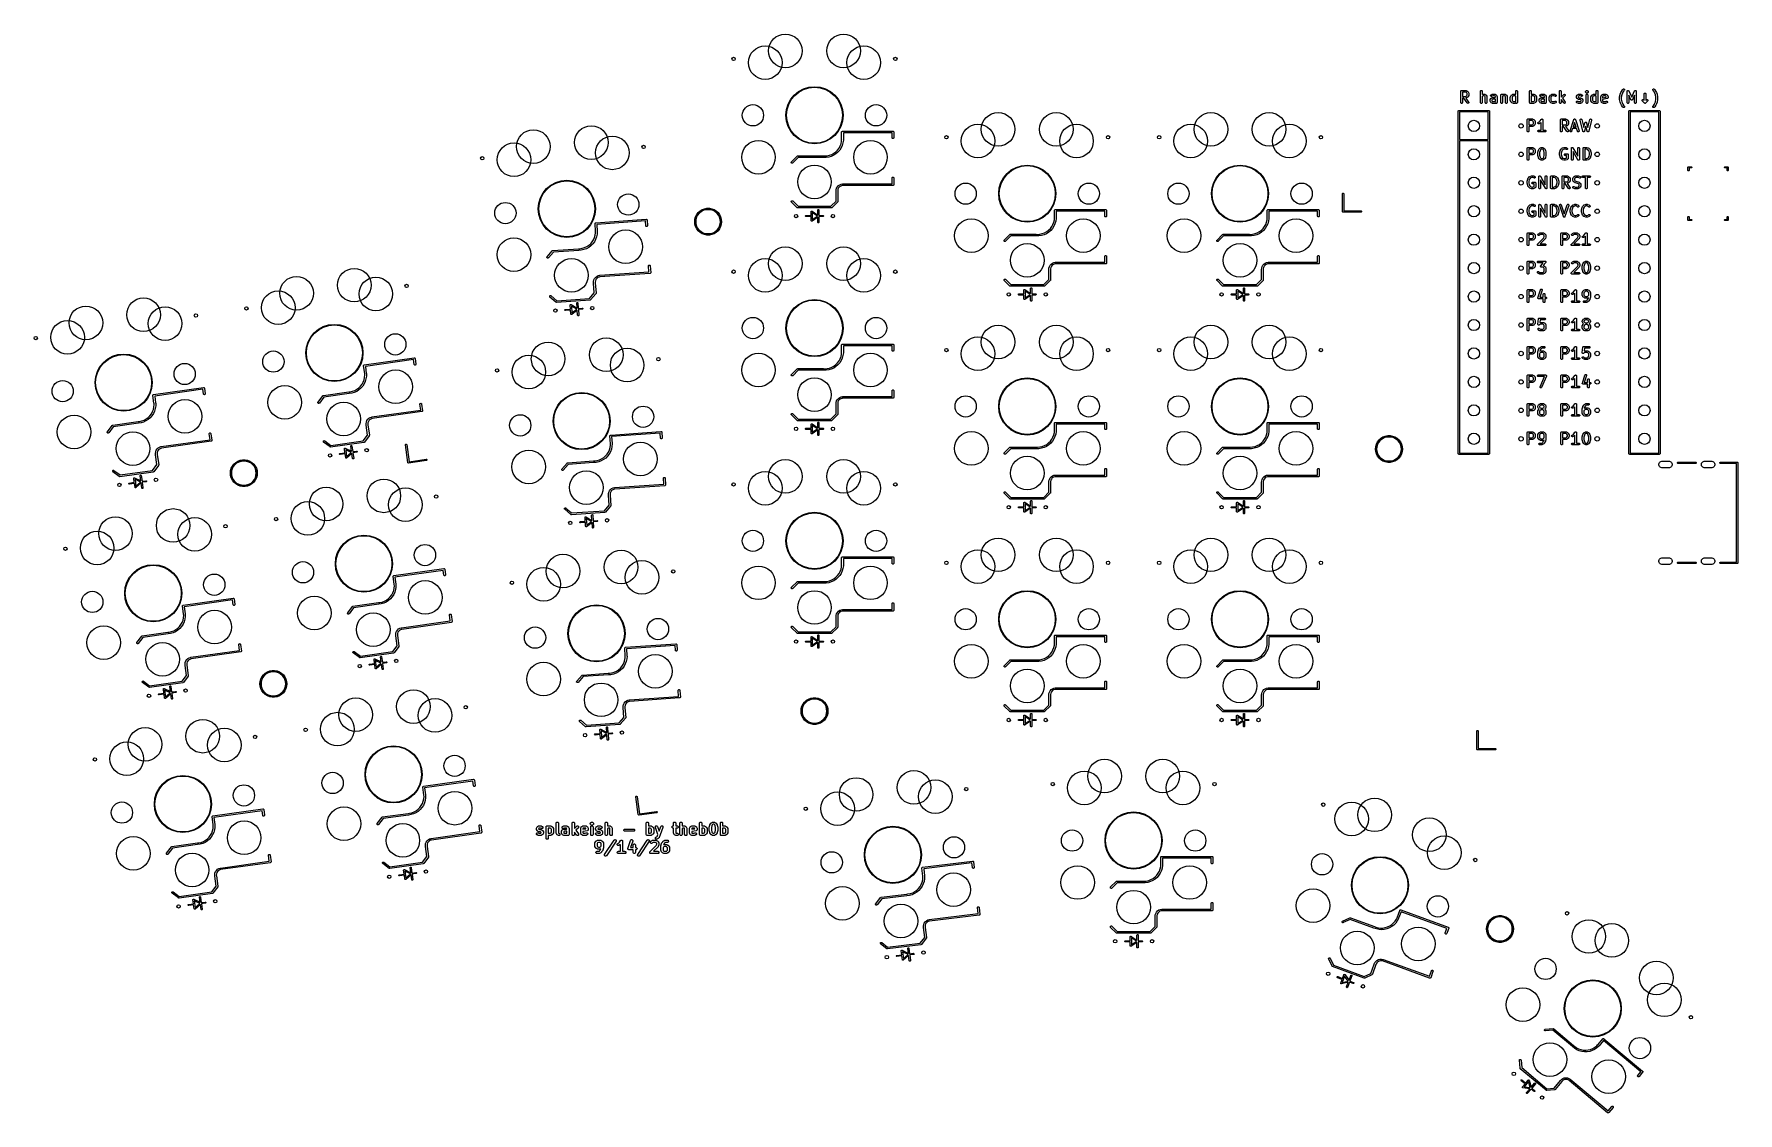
# Model space of a CAD drawing. Extents: x 2.61 to 8.6, y -5.69 to -1.89.
import ezdxf

# ---------------------------------------------------------------- set-up
doc = ezdxf.new("R2010")
doc.units = 0
doc.header["$MEASUREMENT"] = 0
doc.layers.add('BLACK', color=7, linetype='CONTINUOUS')

msp = doc.modelspace()

# ---------------------------------------------------------------- linework, layer by layer
at = {"layer": 'BLACK', "linetype": 'CONTINUOUS'}
for p, q in [((7.6296, -2.094), (7.6301, -2.093)), ((7.6296, -2.0946), (7.6296, -2.094)), ((7.6296, -2.134), (7.6296, -2.0946)), ((7.6301, -2.093), (7.6309, -2.0921)), ((7.6309, -2.0921), (7.6319, -2.0917)), ((7.6319, -2.0917), (7.6325, -2.0916)), ((7.6325, -2.0916), (7.6475, -2.0916)), ((7.6475, -2.0916), (7.6481, -2.0917)), ((7.6481, -2.0917), (7.6482, -2.0917)), ((7.6482, -2.0917), (7.6483, -2.0917)), ((7.6483, -2.0917), (7.6488, -2.092)), ((7.6488, -2.092), (7.6526, -2.0938)), ((7.6526, -2.0938), (7.6528, -2.094)), ((7.6528, -2.094), (7.6529, -2.094)), ((7.6529, -2.094), (7.653, -2.0941)), ((7.653, -2.0941), (7.6531, -2.0941)), ((7.6531, -2.0941), (7.6531, -2.0942)), ((7.6531, -2.0942), (7.6533, -2.0944)), ((7.6533, -2.0944), (7.6552, -2.0963)), ((7.6552, -2.0963), (7.6554, -2.0965)), ((7.6554, -2.0965), (7.6555, -2.0965)), ((7.6555, -2.0965), (7.6555, -2.0966)), ((7.6555, -2.0966), (7.6556, -2.0967)), ((7.6989, -2.0946), (7.699, -2.094)), ((7.6989, -2.134), (7.6989, -2.0946)), ((7.699, -2.094), (7.6994, -2.093)), ((7.6994, -2.093), (7.7002, -2.0921)), ((7.7002, -2.0921), (7.7013, -2.0917)), ((7.7013, -2.0917), (7.7025, -2.0917)), ((7.7025, -2.0917), (7.7035, -2.0921)), ((7.7035, -2.0921), (7.7043, -2.093)), ((7.7043, -2.093), (7.7048, -2.094)), ((7.7048, -2.094), (7.7048, -2.0946)), ((7.7048, -2.0946), (7.7048, -2.1058)), ((7.8227, -2.094), (7.8232, -2.093)), ((7.8227, -2.0946), (7.8227, -2.094)), ((7.8227, -2.1049), (7.8227, -2.0946)), ((7.8232, -2.093), (7.824, -2.0921)), ((7.824, -2.0921), (7.825, -2.0917)), ((7.825, -2.0917), (7.8262, -2.0917)), ((7.8262, -2.0917), (7.8272, -2.0921)), ((7.8272, -2.0921), (7.8281, -2.093)), ((7.8281, -2.093), (7.8285, -2.094)), ((7.8285, -2.094), (7.8286, -2.0946)), ((7.8286, -2.0946), (7.8286, -2.134)), ((7.8714, -2.0946), (7.8715, -2.094)), ((7.8714, -2.134), (7.8714, -2.0946)), ((7.8715, -2.094), (7.8719, -2.093)), ((7.8719, -2.093), (7.8727, -2.0921)), ((7.8727, -2.0921), (7.8738, -2.0917)), ((7.8738, -2.0917), (7.8749, -2.0917)), ((7.8749, -2.0917), (7.876, -2.0921)), ((7.876, -2.0921), (7.8768, -2.093)), ((7.8768, -2.093), (7.8772, -2.094)), ((7.8772, -2.094), (7.8773, -2.0946)), ((7.8773, -2.0946), (7.8773, -2.1049)), ((7.9764, -2.094), (7.9769, -2.093)), ((7.9764, -2.0946), (7.9764, -2.094)), ((7.9764, -2.134), (7.9764, -2.0946)), ((7.9769, -2.093), (7.9777, -2.0921)), ((7.9777, -2.0921), (7.9788, -2.0917)), ((7.9788, -2.0917), (7.9799, -2.0917)), ((7.9799, -2.0917), (7.981, -2.0921)), ((7.981, -2.0921), (7.9818, -2.093)), ((7.9818, -2.093), (7.9822, -2.094)), ((7.9822, -2.094), (7.9823, -2.0946)), ((7.9823, -2.0946), (7.9823, -2.1156)), ((8.0683, -2.0959), (8.0687, -2.0948)), ((8.0683, -2.097), (8.0683, -2.0959)), ((8.0687, -2.0948), (8.0691, -2.0944)), ((8.0691, -2.0944), (8.071, -2.0925)), ((8.071, -2.0925), (8.0714, -2.0921)), ((8.0714, -2.0921), (8.0725, -2.0917)), ((8.0725, -2.0917), (8.0737, -2.0917)), ((8.0737, -2.0917), (8.0737, -2.0917)), ((8.0737, -2.0917), (8.0746, -2.0921)), ((8.0746, -2.0921), (8.0747, -2.0921)), ((8.0747, -2.0921), (8.0752, -2.0925)), ((8.0752, -2.0925), (8.077, -2.0944)), ((8.077, -2.0944), (8.0774, -2.0948)), ((8.0774, -2.0948), (8.0778, -2.0958)), ((8.0778, -2.0958), (8.0778, -2.0959)), ((8.0778, -2.0959), (8.0778, -2.097)), ((8.1057, -2.0946), (8.1058, -2.094)), ((8.1057, -2.1049), (8.1057, -2.0946)), ((8.1058, -2.094), (8.1062, -2.093)), ((8.1062, -2.093), (8.1071, -2.0921)), ((8.1071, -2.0921), (8.1081, -2.0917)), ((8.1081, -2.0917), (8.1093, -2.0917)), ((8.1093, -2.0917), (8.1103, -2.0921)), ((8.1103, -2.0921), (8.1112, -2.093)), ((8.1112, -2.093), (8.1116, -2.094)), ((8.1116, -2.094), (8.1117, -2.0946)), ((8.1117, -2.0946), (8.1117, -2.134)), ((8.1923, -2.0989), (8.1942, -2.0951)), ((8.1942, -2.0951), (8.1943, -2.095)), ((8.1943, -2.095), (8.1944, -2.0948)), ((8.1944, -2.0948), (8.1981, -2.0892)), ((8.1981, -2.0892), (8.1983, -2.089)), ((8.1981, -2.0892), (8.1981, -2.0892)), ((8.1981, -2.0892), (8.1981, -2.0892)), ((8.1983, -2.089), (8.1985, -2.0888)), ((8.1985, -2.0888), (8.2003, -2.0869)), ((8.1985, -2.0888), (8.1985, -2.0888)), ((8.1985, -2.0888), (8.1985, -2.0888)), ((8.2029, -2.0927), (8.1994, -2.098)), ((8.2003, -2.0869), (8.2008, -2.0865)), ((8.2008, -2.0865), (8.2019, -2.0861)), ((8.2019, -2.0861), (8.203, -2.0861)), ((8.2045, -2.0911), (8.2029, -2.0927)), ((8.203, -2.0861), (8.2041, -2.0865)), ((8.2041, -2.0865), (8.2049, -2.0873)), ((8.2049, -2.0906), (8.2045, -2.0911)), ((8.2049, -2.0873), (8.2053, -2.0884)), ((8.2053, -2.0895), (8.2049, -2.0906)), ((8.2053, -2.0884), (8.2053, -2.0895)), ((8.2145, -2.094), (8.2147, -2.0935)), ((8.2145, -2.0941), (8.2145, -2.094)), ((8.2145, -2.0942), (8.2145, -2.0941)), ((8.2145, -2.0941), (8.2145, -2.0941)), ((8.2145, -2.0946), (8.2145, -2.0942)), ((8.2145, -2.134), (8.2145, -2.0946)), ((8.2147, -2.0935), (8.2149, -2.0931)), ((8.2149, -2.0931), (8.215, -2.093)), ((8.215, -2.093), (8.2153, -2.0926)), ((8.215, -2.093), (8.215, -2.093)), ((8.2153, -2.0926), (8.2157, -2.0922)), ((8.2157, -2.0922), (8.2158, -2.0921)), ((8.2157, -2.0922), (8.2157, -2.0922)), ((8.2158, -2.0921), (8.2163, -2.0919)), ((8.2163, -2.0919), (8.2167, -2.0917)), ((8.2167, -2.0917), (8.2168, -2.0917)), ((8.2168, -2.0917), (8.2169, -2.0917)), ((8.2169, -2.0917), (8.2174, -2.0917)), ((8.2174, -2.0917), (8.2179, -2.0917)), ((8.2179, -2.0917), (8.2179, -2.0917)), ((8.2179, -2.0917), (8.218, -2.0917)), ((8.218, -2.0917), (8.2185, -2.0919)), ((8.2185, -2.0919), (8.219, -2.0921)), ((8.219, -2.0921), (8.219, -2.0921)), ((8.219, -2.0921), (8.2191, -2.0921)), ((8.2191, -2.0921), (8.2194, -2.0925)), ((8.2194, -2.0925), (8.2198, -2.0928)), ((8.2198, -2.0928), (8.2199, -2.0929)), ((8.2199, -2.0929), (8.2199, -2.093)), ((8.2199, -2.093), (8.2199, -2.093)), ((8.2199, -2.093), (8.2201, -2.0933)), ((8.2201, -2.0933), (8.2306, -2.1157)), ((8.2306, -2.1157), (8.241, -2.0933)), ((8.241, -2.0933), (8.2412, -2.093)), ((8.2412, -2.093), (8.2413, -2.0929)), ((8.2412, -2.093), (8.2412, -2.093)), ((8.2413, -2.0928), (8.2417, -2.0925)), ((8.2413, -2.0929), (8.2413, -2.0928)), ((8.2417, -2.0925), (8.242, -2.0921)), ((8.242, -2.0921), (8.2421, -2.0921)), ((8.2421, -2.0921), (8.2422, -2.0921)), ((8.2422, -2.0921), (8.2426, -2.0919)), ((8.2426, -2.0919), (8.2431, -2.0917)), ((8.2431, -2.0917), (8.2432, -2.0917)), ((8.2432, -2.0917), (8.2432, -2.0917)), ((8.2432, -2.0917), (8.2437, -2.0917)), ((8.2437, -2.0917), (8.2443, -2.0917)), ((8.2443, -2.0917), (8.2443, -2.0917)), ((8.2443, -2.0917), (8.2444, -2.0917)), ((8.2444, -2.0917), (8.2448, -2.0919)), ((8.2448, -2.0919), (8.2453, -2.0921)), ((8.2453, -2.0921), (8.2454, -2.0922)), ((8.2454, -2.0922), (8.2454, -2.0922)), ((8.2454, -2.0922), (8.2458, -2.0926)), ((8.2458, -2.0926), (8.2461, -2.093)), ((8.2461, -2.093), (8.2462, -2.093)), ((8.2462, -2.093), (8.2462, -2.0931)), ((8.2462, -2.0931), (8.2464, -2.0935)), ((8.2464, -2.0935), (8.2466, -2.094)), ((8.2466, -2.094), (8.2466, -2.0941)), ((8.2466, -2.0941), (8.2466, -2.0941)), ((8.2466, -2.0941), (8.2466, -2.0942)), ((8.2466, -2.0942), (8.2466, -2.0946)), ((8.2466, -2.0946), (8.2466, -2.134)), ((8.3045, -2.0884), (8.305, -2.0873)), ((8.3045, -2.0895), (8.3045, -2.0884)), ((8.305, -2.0906), (8.3045, -2.0895)), ((8.305, -2.0873), (8.3058, -2.0865)), ((8.3053, -2.0911), (8.305, -2.0906)), ((8.307, -2.0927), (8.3053, -2.0911)), ((8.3058, -2.0865), (8.3068, -2.0861)), ((8.3068, -2.0861), (8.308, -2.0861)), ((8.3105, -2.098), (8.307, -2.0927)), ((8.308, -2.0861), (8.3091, -2.0865)), ((8.3091, -2.0865), (8.3095, -2.0869)), ((8.3095, -2.0869), (8.3114, -2.0888)), ((8.3114, -2.0888), (8.3114, -2.0888)), ((8.3114, -2.0888), (8.3114, -2.0888)), ((8.3114, -2.0888), (8.3116, -2.089)), ((8.3116, -2.089), (8.3118, -2.0892)), ((8.3118, -2.0892), (8.3118, -2.0892)), ((8.3118, -2.0892), (8.3118, -2.0892)), ((8.3118, -2.0892), (8.3155, -2.0948)), ((8.3155, -2.0948), (8.3156, -2.095)), ((8.3156, -2.095), (8.3157, -2.0951)), ((8.3157, -2.0951), (8.3176, -2.0989)), ((7.6296, -2.1345), (7.6296, -2.134)), ((7.6301, -2.1356), (7.6296, -2.1345)), ((7.6309, -2.1364), (7.6301, -2.1356)), ((7.6319, -2.1369), (7.6309, -2.1364)), ((7.6331, -2.1369), (7.6319, -2.1369)), ((7.6341, -2.1364), (7.6331, -2.1369)), ((7.635, -2.1356), (7.6341, -2.1364)), ((7.6354, -2.1345), (7.635, -2.1356)), ((7.6355, -2.134), (7.6354, -2.1345)), ((7.6468, -2.0975), (7.6355, -2.0975)), ((7.6355, -2.0975), (7.6355, -2.1123)), ((7.6355, -2.1123), (7.6468, -2.1123)), ((7.6403, -2.1182), (7.6355, -2.1182)), ((7.6355, -2.1182), (7.6355, -2.134)), ((7.6526, -2.1357), (7.6403, -2.1182)), ((7.6495, -2.0989), (7.6468, -2.0975)), ((7.6468, -2.1123), (7.6495, -2.1109)), ((7.6481, -2.1181), (7.6476, -2.1182)), ((7.6476, -2.1182), (7.6574, -2.1323)), ((7.6482, -2.1181), (7.6481, -2.1181)), ((7.6483, -2.1181), (7.6482, -2.1181)), ((7.6488, -2.1179), (7.6483, -2.1181)), ((7.6526, -2.116), (7.6488, -2.1179)), ((7.6507, -2.1001), (7.6495, -2.0989)), ((7.6495, -2.1109), (7.6507, -2.1097)), ((7.6521, -2.1028), (7.6507, -2.1001)), ((7.6507, -2.1097), (7.6521, -2.107)), ((7.6521, -2.107), (7.6521, -2.1028)), ((7.6528, -2.1158), (7.6526, -2.116)), ((7.653, -2.1361), (7.6526, -2.1357)), ((7.6529, -2.1158), (7.6528, -2.1158)), ((7.653, -2.1157), (7.6529, -2.1158)), ((7.6531, -2.1157), (7.653, -2.1157)), ((7.6539, -2.1367), (7.653, -2.1361)), ((7.6533, -2.1154), (7.6531, -2.1156)), ((7.6531, -2.1156), (7.6531, -2.1157)), ((7.6552, -2.1136), (7.6533, -2.1154)), ((7.6551, -2.1369), (7.6539, -2.1367)), ((7.6562, -2.1367), (7.6551, -2.1369)), ((7.6554, -2.1133), (7.6552, -2.1136)), ((7.6555, -2.1133), (7.6554, -2.1133)), ((7.6556, -2.1131), (7.6555, -2.1132)), ((7.6555, -2.1132), (7.6555, -2.1133)), ((7.6556, -2.0967), (7.6556, -2.0968)), ((7.6556, -2.0968), (7.6558, -2.097)), ((7.6558, -2.1128), (7.6556, -2.113)), ((7.6556, -2.113), (7.6556, -2.1131)), ((7.6558, -2.097), (7.6576, -2.1008)), ((7.6576, -2.109), (7.6558, -2.1128)), ((7.6571, -2.136), (7.6562, -2.1367)), ((7.6578, -2.135), (7.6571, -2.136)), ((7.6574, -2.1323), (7.6577, -2.1328)), ((7.6576, -2.1008), (7.6579, -2.1013)), ((7.6579, -2.1085), (7.6576, -2.109)), ((7.6577, -2.1328), (7.658, -2.1339)), ((7.658, -2.1339), (7.6578, -2.135)), ((7.6579, -2.1013), (7.6579, -2.1014)), ((7.6579, -2.1014), (7.6579, -2.1015)), ((7.6579, -2.1015), (7.658, -2.1021)), ((7.658, -2.1077), (7.6579, -2.1083)), ((7.6579, -2.1083), (7.6579, -2.1084)), ((7.6579, -2.1084), (7.6579, -2.1085)), ((7.658, -2.1021), (7.658, -2.1077)), ((7.699, -2.1345), (7.6989, -2.134)), ((7.6994, -2.1356), (7.699, -2.1345)), ((7.7002, -2.1364), (7.6994, -2.1356)), ((7.7013, -2.1369), (7.7002, -2.1364)), ((7.7025, -2.1369), (7.7013, -2.1369)), ((7.7035, -2.1364), (7.7025, -2.1369)), ((7.7043, -2.1356), (7.7035, -2.1364)), ((7.7048, -2.1345), (7.7043, -2.1356)), ((7.7048, -2.1058), (7.7062, -2.1051)), ((7.7055, -2.112), (7.7048, -2.1127)), ((7.7048, -2.1127), (7.7048, -2.134)), ((7.7048, -2.134), (7.7048, -2.1345)), ((7.7082, -2.1107), (7.7055, -2.112)), ((7.7062, -2.1051), (7.7067, -2.1049)), ((7.7067, -2.1049), (7.7068, -2.1049)), ((7.7068, -2.1049), (7.7069, -2.1048)), ((7.7069, -2.1048), (7.7075, -2.1048)), ((7.7075, -2.1048), (7.7131, -2.1048)), ((7.7124, -2.1107), (7.7082, -2.1107)), ((7.7147, -2.1118), (7.7124, -2.1107)), ((7.7131, -2.1048), (7.7137, -2.1048)), ((7.7137, -2.1048), (7.7138, -2.1049)), ((7.7138, -2.1049), (7.7139, -2.1049)), ((7.7139, -2.1049), (7.7144, -2.1051)), ((7.7144, -2.1051), (7.7182, -2.107)), ((7.7158, -2.114), (7.7147, -2.1118)), ((7.7158, -2.134), (7.7158, -2.114)), ((7.7159, -2.1345), (7.7158, -2.134)), ((7.7163, -2.1356), (7.7159, -2.1345)), ((7.7171, -2.1364), (7.7163, -2.1356)), ((7.7182, -2.1369), (7.7171, -2.1364)), ((7.7182, -2.107), (7.7183, -2.107)), ((7.7193, -2.1369), (7.7182, -2.1369)), ((7.7183, -2.107), (7.7183, -2.107)), ((7.7183, -2.107), (7.7184, -2.1071)), ((7.7184, -2.1071), (7.7187, -2.1073)), ((7.7187, -2.1073), (7.7189, -2.1075)), ((7.7189, -2.1075), (7.7192, -2.1078)), ((7.7192, -2.1078), (7.7194, -2.1081)), ((7.7204, -2.1364), (7.7193, -2.1369)), ((7.7194, -2.1081), (7.7194, -2.1081)), ((7.7194, -2.1081), (7.7195, -2.1082)), ((7.7195, -2.1082), (7.7195, -2.1083)), ((7.7195, -2.1083), (7.7214, -2.112)), ((7.7212, -2.1356), (7.7204, -2.1364)), ((7.7216, -2.1345), (7.7212, -2.1356)), ((7.7214, -2.112), (7.7216, -2.1126)), ((7.7216, -2.1126), (7.7216, -2.1127)), ((7.7216, -2.1127), (7.7216, -2.1128)), ((7.7216, -2.1128), (7.7217, -2.1133)), ((7.7217, -2.134), (7.7216, -2.1345)), ((7.7217, -2.1133), (7.7217, -2.134)), ((7.7327, -2.124), (7.7328, -2.1239)), ((7.7327, -2.1246), (7.7327, -2.124)), ((7.7327, -2.1283), (7.7327, -2.1246)), ((7.7327, -2.1289), (7.7327, -2.1283)), ((7.7328, -2.129), (7.7327, -2.1289)), ((7.7328, -2.1238), (7.733, -2.1233)), ((7.7328, -2.1239), (7.7328, -2.1238)), ((7.7328, -2.1291), (7.7328, -2.129)), ((7.733, -2.1297), (7.7328, -2.1291)), ((7.733, -2.1233), (7.7349, -2.1195)), ((7.7349, -2.1334), (7.733, -2.1297)), ((7.7346, -2.1092), (7.7349, -2.1081)), ((7.7346, -2.1104), (7.7346, -2.1092)), ((7.7352, -2.1114), (7.7346, -2.1104)), ((7.7349, -2.1081), (7.7357, -2.1073)), ((7.7349, -2.1194), (7.735, -2.1193)), ((7.7349, -2.1195), (7.7349, -2.1194)), ((7.7349, -2.1194), (7.7349, -2.1194)), ((7.7349, -2.1335), (7.7349, -2.1334)), ((7.7349, -2.1336), (7.7349, -2.1335)), ((7.735, -2.1336), (7.7349, -2.1336)), ((7.735, -2.1193), (7.7352, -2.119)), ((7.7352, -2.1339), (7.735, -2.1336)), ((7.736, -2.1122), (7.7352, -2.1114)), ((7.7352, -2.119), (7.7354, -2.1188)), ((7.7354, -2.1341), (7.7352, -2.1339)), ((7.7354, -2.1188), (7.7357, -2.1185)), ((7.7357, -2.1344), (7.7354, -2.1341)), ((7.7357, -2.1073), (7.7362, -2.107)), ((7.7357, -2.1185), (7.736, -2.1183)), ((7.736, -2.1346), (7.7357, -2.1344)), ((7.7371, -2.1125), (7.736, -2.1122)), ((7.736, -2.1183), (7.736, -2.1183)), ((7.736, -2.1183), (7.7361, -2.1183)), ((7.736, -2.1347), (7.736, -2.1346)), ((7.7361, -2.1347), (7.736, -2.1347)), ((7.7361, -2.1183), (7.7362, -2.1182)), ((7.7362, -2.1347), (7.7361, -2.1347)), ((7.7362, -2.107), (7.7399, -2.1051)), ((7.7362, -2.1182), (7.7399, -2.1163)), ((7.7399, -2.1366), (7.7362, -2.1347)), ((7.7383, -2.1124), (7.7371, -2.1125)), ((7.7388, -2.1122), (7.7383, -2.1124)), ((7.7397, -2.123), (7.7386, -2.1253)), ((7.7386, -2.1253), (7.7386, -2.1276)), ((7.7386, -2.1276), (7.7397, -2.1299)), ((7.7419, -2.1107), (7.7388, -2.1122)), ((7.7419, -2.1219), (7.7397, -2.123)), ((7.7397, -2.1299), (7.7419, -2.131)), ((7.7399, -2.1051), (7.7405, -2.1049)), ((7.7399, -2.1163), (7.7405, -2.1161)), ((7.7405, -2.1368), (7.7399, -2.1366)), ((7.7405, -2.1049), (7.7406, -2.1049)), ((7.7405, -2.1161), (7.7406, -2.1161)), ((7.7406, -2.1368), (7.7405, -2.1368)), ((7.7406, -2.1049), (7.7407, -2.1048)), ((7.7406, -2.1161), (7.7407, -2.1161)), ((7.7407, -2.1369), (7.7406, -2.1368)), ((7.7407, -2.1048), (7.7412, -2.1048)), ((7.7407, -2.1161), (7.7412, -2.116)), ((7.7412, -2.1369), (7.7407, -2.1369)), ((7.7412, -2.1048), (7.7487, -2.1048)), ((7.7412, -2.116), (7.7499, -2.116)), ((7.7506, -2.1369), (7.7412, -2.1369)), ((7.748, -2.1107), (7.7419, -2.1107)), ((7.7506, -2.1219), (7.7419, -2.1219)), ((7.7419, -2.131), (7.7499, -2.131)), ((7.7503, -2.1118), (7.748, -2.1107)), ((7.7487, -2.1048), (7.7493, -2.1048)), ((7.7493, -2.1048), (7.7494, -2.1049)), ((7.7494, -2.1049), (7.7495, -2.1049)), ((7.7495, -2.1049), (7.7501, -2.1051)), ((7.7499, -2.116), (7.7514, -2.1153)), ((7.7499, -2.131), (7.7514, -2.1303)), ((7.7501, -2.1051), (7.7538, -2.107)), ((7.7514, -2.114), (7.7503, -2.1118)), ((7.7512, -2.1219), (7.7506, -2.1219)), ((7.7512, -2.1369), (7.7506, -2.1369)), ((7.7513, -2.1218), (7.7512, -2.1219)), ((7.7513, -2.1368), (7.7512, -2.1369)), ((7.7514, -2.1218), (7.7513, -2.1218)), ((7.7514, -2.1368), (7.7513, -2.1368)), ((7.7514, -2.1153), (7.7514, -2.114)), ((7.7514, -2.1303), (7.7514, -2.1218)), ((7.7514, -2.1218), (7.7514, -2.1218)), ((7.7519, -2.1366), (7.7514, -2.1368)), ((7.7526, -2.1363), (7.7519, -2.1366)), ((7.7527, -2.1364), (7.7526, -2.1363)), ((7.7538, -2.1369), (7.7527, -2.1364)), ((7.7538, -2.107), (7.7539, -2.107)), ((7.7549, -2.1369), (7.7538, -2.1369)), ((7.7539, -2.107), (7.754, -2.107)), ((7.754, -2.107), (7.754, -2.1071)), ((7.754, -2.1071), (7.7543, -2.1073)), ((7.7543, -2.1073), (7.7545, -2.1075)), ((7.7545, -2.1075), (7.7548, -2.1078)), ((7.7548, -2.1078), (7.755, -2.1081)), ((7.756, -2.1364), (7.7549, -2.1369)), ((7.755, -2.1081), (7.7551, -2.1081)), ((7.7551, -2.1081), (7.7551, -2.1082)), ((7.7551, -2.1082), (7.7551, -2.1083)), ((7.7551, -2.1083), (7.757, -2.112)), ((7.7568, -2.1356), (7.756, -2.1364)), ((7.7573, -2.1345), (7.7568, -2.1356)), ((7.757, -2.112), (7.7572, -2.1126)), ((7.7572, -2.1126), (7.7572, -2.1127)), ((7.7572, -2.1127), (7.7573, -2.1128)), ((7.7573, -2.1128), (7.7573, -2.1133)), ((7.7573, -2.1133), (7.7573, -2.134)), ((7.7573, -2.134), (7.7573, -2.1345)), ((7.7702, -2.1071), (7.7707, -2.1061)), ((7.7702, -2.1077), (7.7702, -2.1071)), ((7.7702, -2.134), (7.7702, -2.1077)), ((7.7702, -2.1345), (7.7702, -2.134)), ((7.7707, -2.1356), (7.7702, -2.1345)), ((7.7707, -2.1061), (7.7715, -2.1053)), ((7.7715, -2.1364), (7.7707, -2.1356)), ((7.7715, -2.1053), (7.7725, -2.1048)), ((7.7725, -2.1369), (7.7715, -2.1364)), ((7.7725, -2.1048), (7.7737, -2.1048)), ((7.7737, -2.1369), (7.7725, -2.1369)), ((7.7737, -2.1048), (7.7748, -2.1053)), ((7.7748, -2.1364), (7.7737, -2.1369)), ((7.7748, -2.1053), (7.7755, -2.106)), ((7.7756, -2.1356), (7.7748, -2.1364)), ((7.7755, -2.106), (7.7774, -2.1051)), ((7.776, -2.1345), (7.7756, -2.1356)), ((7.7761, -2.134), (7.776, -2.1345)), ((7.7767, -2.112), (7.7761, -2.1127)), ((7.7761, -2.1127), (7.7761, -2.134)), ((7.7794, -2.1107), (7.7767, -2.112)), ((7.7774, -2.1051), (7.778, -2.1049)), ((7.778, -2.1049), (7.7781, -2.1049)), ((7.7781, -2.1049), (7.7782, -2.1048)), ((7.7782, -2.1048), (7.7787, -2.1048)), ((7.7787, -2.1048), (7.7844, -2.1048)), ((7.7837, -2.1107), (7.7794, -2.1107)), ((7.7859, -2.1118), (7.7837, -2.1107)), ((7.7844, -2.1048), (7.7849, -2.1048)), ((7.7849, -2.1048), (7.785, -2.1049)), ((7.785, -2.1049), (7.7851, -2.1049)), ((7.7851, -2.1049), (7.7857, -2.1051)), ((7.7857, -2.1051), (7.7894, -2.107)), ((7.787, -2.114), (7.7859, -2.1118)), ((7.787, -2.134), (7.787, -2.114)), ((7.7871, -2.1345), (7.787, -2.134)), ((7.7875, -2.1356), (7.7871, -2.1345)), ((7.7883, -2.1364), (7.7875, -2.1356)), ((7.7894, -2.1369), (7.7883, -2.1364)), ((7.7894, -2.107), (7.7895, -2.107)), ((7.7906, -2.1369), (7.7894, -2.1369)), ((7.7895, -2.107), (7.7896, -2.107)), ((7.7896, -2.107), (7.7896, -2.1071)), ((7.7896, -2.1071), (7.7899, -2.1073)), ((7.7899, -2.1073), (7.7902, -2.1075)), ((7.7902, -2.1075), (7.7904, -2.1078)), ((7.7904, -2.1078), (7.7906, -2.1081)), ((7.7906, -2.1081), (7.7907, -2.1081)), ((7.7916, -2.1364), (7.7906, -2.1369)), ((7.7907, -2.1081), (7.7907, -2.1082)), ((7.7907, -2.1082), (7.7908, -2.1083)), ((7.7908, -2.1083), (7.7926, -2.112)), ((7.7924, -2.1356), (7.7916, -2.1364)), ((7.7929, -2.1345), (7.7924, -2.1356)), ((7.7926, -2.112), (7.7928, -2.1126)), ((7.7928, -2.1126), (7.7928, -2.1127)), ((7.7928, -2.1127), (7.7929, -2.1128)), ((7.7929, -2.1128), (7.7929, -2.1133)), ((7.7929, -2.1133), (7.7929, -2.134)), ((7.7929, -2.134), (7.7929, -2.1345)), ((7.8039, -2.1152), (7.804, -2.1146)), ((7.8039, -2.1265), (7.8039, -2.1152)), ((7.804, -2.127), (7.8039, -2.1265)), ((7.804, -2.1144), (7.8042, -2.1139)), ((7.804, -2.1145), (7.804, -2.1144)), ((7.804, -2.1146), (7.804, -2.1145)), ((7.804, -2.1271), (7.804, -2.127)), ((7.804, -2.1272), (7.804, -2.1271)), ((7.8042, -2.1278), (7.804, -2.1272)), ((7.8042, -2.1139), (7.8061, -2.1101)), ((7.8061, -2.1315), (7.8042, -2.1278)), ((7.8061, -2.1101), (7.8063, -2.1099)), ((7.8063, -2.1318), (7.8061, -2.1315)), ((7.8063, -2.1098), (7.8063, -2.1097)), ((7.8063, -2.1097), (7.8064, -2.1097)), ((7.8063, -2.1099), (7.8063, -2.1098)), ((7.8063, -2.1319), (7.8063, -2.1318)), ((7.8064, -2.132), (7.8063, -2.1319)), ((7.8063, -2.1319), (7.8063, -2.1319)), ((7.8064, -2.1097), (7.8065, -2.1096)), ((7.8065, -2.1321), (7.8064, -2.132)), ((7.8065, -2.1096), (7.8066, -2.1094)), ((7.8066, -2.1323), (7.8065, -2.1321)), ((7.8066, -2.1094), (7.8085, -2.1075)), ((7.8085, -2.1342), (7.8066, -2.1323)), ((7.8085, -2.1075), (7.8087, -2.1073)), ((7.8087, -2.1344), (7.8085, -2.1342)), ((7.8087, -2.1073), (7.8088, -2.1073)), ((7.8088, -2.1344), (7.8087, -2.1344)), ((7.8088, -2.1073), (7.8089, -2.1072)), ((7.8089, -2.1345), (7.8088, -2.1344)), ((7.8089, -2.1072), (7.809, -2.1071)), ((7.809, -2.1345), (7.8089, -2.1345)), ((7.809, -2.1071), (7.8093, -2.107)), ((7.809, -2.1071), (7.809, -2.1071)), ((7.809, -2.1346), (7.809, -2.1345)), ((7.8093, -2.1347), (7.809, -2.1346)), ((7.8093, -2.107), (7.813, -2.1051)), ((7.813, -2.1366), (7.8093, -2.1347)), ((7.8112, -2.1132), (7.8098, -2.1159)), ((7.8098, -2.1159), (7.8098, -2.1258)), ((7.8098, -2.1258), (7.8112, -2.1285)), ((7.8124, -2.112), (7.8112, -2.1132)), ((7.8112, -2.1285), (7.8124, -2.1297)), ((7.8151, -2.1107), (7.8124, -2.112)), ((7.8124, -2.1297), (7.8151, -2.131)), ((7.813, -2.1051), (7.8136, -2.1049)), ((7.8136, -2.1368), (7.813, -2.1366)), ((7.8136, -2.1049), (7.8137, -2.1049)), ((7.8137, -2.1368), (7.8136, -2.1368)), ((7.8137, -2.1049), (7.8138, -2.1048)), ((7.8138, -2.1369), (7.8137, -2.1368)), ((7.8138, -2.1048), (7.8144, -2.1048)), ((7.8144, -2.1369), (7.8138, -2.1369)), ((7.8144, -2.1048), (7.8219, -2.1048)), ((7.8219, -2.1369), (7.8144, -2.1369)), ((7.8212, -2.1107), (7.8151, -2.1107)), ((7.8151, -2.131), (7.8212, -2.131)), ((7.8227, -2.1114), (7.8212, -2.1107)), ((7.8212, -2.131), (7.8227, -2.1303)), ((7.8219, -2.1048), (7.8224, -2.1048)), ((7.8224, -2.1369), (7.8219, -2.1369)), ((7.8224, -2.1048), (7.8225, -2.1049)), ((7.8225, -2.1368), (7.8224, -2.1369)), ((7.8225, -2.1049), (7.8226, -2.1049)), ((7.8226, -2.1368), (7.8225, -2.1368)), ((7.8226, -2.1049), (7.8227, -2.1049)), ((7.8232, -2.1366), (7.8226, -2.1368)), ((7.8227, -2.1303), (7.8227, -2.1114)), ((7.8238, -2.1363), (7.8232, -2.1366)), ((7.824, -2.1364), (7.8238, -2.1363)), ((7.825, -2.1369), (7.824, -2.1364)), ((7.8262, -2.1369), (7.825, -2.1369)), ((7.8272, -2.1364), (7.8262, -2.1369)), ((7.8281, -2.1356), (7.8272, -2.1364)), ((7.8285, -2.1345), (7.8281, -2.1356)), ((7.8286, -2.134), (7.8285, -2.1345)), ((7.8715, -2.1345), (7.8714, -2.134)), ((7.8719, -2.1356), (7.8715, -2.1345)), ((7.8727, -2.1364), (7.8719, -2.1356)), ((7.8738, -2.1369), (7.8727, -2.1364)), ((7.8749, -2.1369), (7.8738, -2.1369)), ((7.876, -2.1364), (7.8749, -2.1369)), ((7.8761, -2.1363), (7.876, -2.1364)), ((7.8768, -2.1366), (7.8761, -2.1363)), ((7.8773, -2.1368), (7.8768, -2.1366)), ((7.8773, -2.1049), (7.8773, -2.1049)), ((7.8773, -2.1049), (7.8774, -2.1049)), ((7.8788, -2.1107), (7.8773, -2.1114)), ((7.8773, -2.1114), (7.8773, -2.1303)), ((7.8773, -2.1303), (7.8788, -2.131)), ((7.8774, -2.1368), (7.8773, -2.1368)), ((7.8774, -2.1049), (7.8775, -2.1048)), ((7.8775, -2.1369), (7.8774, -2.1368)), ((7.8775, -2.1048), (7.8781, -2.1048)), ((7.8781, -2.1369), (7.8775, -2.1369)), ((7.8781, -2.1048), (7.8856, -2.1048)), ((7.8856, -2.1369), (7.8781, -2.1369)), ((7.8849, -2.1107), (7.8788, -2.1107)), ((7.8788, -2.131), (7.8849, -2.131)), ((7.8876, -2.112), (7.8849, -2.1107)), ((7.8849, -2.131), (7.8876, -2.1297)), ((7.8856, -2.1048), (7.8862, -2.1048)), ((7.8862, -2.1369), (7.8856, -2.1369)), ((7.8862, -2.1048), (7.8863, -2.1049)), ((7.8863, -2.1368), (7.8862, -2.1369)), ((7.8863, -2.1049), (7.8864, -2.1049)), ((7.8864, -2.1368), (7.8863, -2.1368)), ((7.8864, -2.1049), (7.8869, -2.1051)), ((7.8869, -2.1366), (7.8864, -2.1368)), ((7.8869, -2.1051), (7.8907, -2.107)), ((7.8907, -2.1347), (7.8869, -2.1366)), ((7.8888, -2.1132), (7.8876, -2.112)), ((7.8876, -2.1297), (7.8888, -2.1285)), ((7.8901, -2.1159), (7.8888, -2.1132)), ((7.8888, -2.1285), (7.8901, -2.1258)), ((7.8901, -2.1258), (7.8901, -2.1159)), ((7.8907, -2.107), (7.8909, -2.1071)), ((7.8909, -2.1346), (7.8907, -2.1347)), ((7.8909, -2.1071), (7.891, -2.1071)), ((7.891, -2.1345), (7.8909, -2.1346)), ((7.891, -2.1071), (7.8911, -2.1072)), ((7.8911, -2.1345), (7.891, -2.1345)), ((7.8911, -2.1072), (7.8912, -2.1073)), ((7.8912, -2.1344), (7.8911, -2.1345)), ((7.8912, -2.1073), (7.8912, -2.1073)), ((7.8912, -2.1073), (7.8914, -2.1075)), ((7.8914, -2.1342), (7.8912, -2.1344)), ((7.8912, -2.1344), (7.8912, -2.1344)), ((7.8914, -2.1075), (7.8933, -2.1094)), ((7.8933, -2.1323), (7.8914, -2.1342)), ((7.8933, -2.1094), (7.8935, -2.1096)), ((7.8935, -2.1321), (7.8933, -2.1323)), ((7.8935, -2.1096), (7.8936, -2.1097)), ((7.8936, -2.132), (7.8935, -2.1321)), ((7.8936, -2.1097), (7.8936, -2.1097)), ((7.8936, -2.1097), (7.8937, -2.1098)), ((7.8937, -2.1319), (7.8936, -2.1319)), ((7.8936, -2.1319), (7.8936, -2.132)), ((7.8937, -2.1098), (7.8937, -2.1099)), ((7.8937, -2.1099), (7.8939, -2.1101)), ((7.8939, -2.1315), (7.8937, -2.1318)), ((7.8937, -2.1318), (7.8937, -2.1319)), ((7.8939, -2.1101), (7.8957, -2.1139)), ((7.8957, -2.1278), (7.8939, -2.1315)), ((7.8957, -2.1139), (7.8959, -2.1144)), ((7.8959, -2.1272), (7.8957, -2.1278)), ((7.8959, -2.1144), (7.896, -2.1145)), ((7.896, -2.1271), (7.8959, -2.1272)), ((7.896, -2.1145), (7.896, -2.1146)), ((7.896, -2.1146), (7.8961, -2.1152)), ((7.8961, -2.1265), (7.896, -2.127)), ((7.896, -2.127), (7.896, -2.1271)), ((7.8961, -2.1152), (7.8961, -2.1265)), ((7.9051, -2.1246), (7.9052, -2.124)), ((7.9051, -2.1283), (7.9051, -2.1246)), ((7.9052, -2.1289), (7.9051, -2.1283)), ((7.9052, -2.1239), (7.9053, -2.1238)), ((7.9052, -2.124), (7.9052, -2.1239)), ((7.9052, -2.129), (7.9052, -2.1289)), ((7.9053, -2.1291), (7.9052, -2.129)), ((7.9053, -2.1238), (7.9055, -2.1233)), ((7.9055, -2.1297), (7.9053, -2.1291)), ((7.9055, -2.1233), (7.9073, -2.1195)), ((7.9073, -2.1334), (7.9055, -2.1297)), ((7.907, -2.1092), (7.9074, -2.1081)), ((7.9071, -2.1104), (7.907, -2.1092)), ((7.9076, -2.1114), (7.9071, -2.1104)), ((7.9073, -2.1195), (7.9074, -2.1194)), ((7.9074, -2.1335), (7.9073, -2.1334)), ((7.9074, -2.1081), (7.9082, -2.1073)), ((7.9074, -2.1194), (7.9075, -2.1193)), ((7.9074, -2.1194), (7.9074, -2.1194)), ((7.9074, -2.1336), (7.9074, -2.1335)), ((7.9075, -2.1336), (7.9074, -2.1336)), ((7.9075, -2.1193), (7.9076, -2.119)), ((7.9076, -2.1339), (7.9075, -2.1336)), ((7.9085, -2.1122), (7.9076, -2.1114)), ((7.9076, -2.119), (7.9079, -2.1188)), ((7.9079, -2.1341), (7.9076, -2.1339)), ((7.9079, -2.1188), (7.9082, -2.1185)), ((7.9082, -2.1344), (7.9079, -2.1341)), ((7.9082, -2.1073), (7.9087, -2.107)), ((7.9082, -2.1185), (7.9085, -2.1183)), ((7.9085, -2.1346), (7.9082, -2.1344)), ((7.9096, -2.1125), (7.9085, -2.1122)), ((7.9085, -2.1183), (7.9085, -2.1183)), ((7.9085, -2.1183), (7.9086, -2.1183)), ((7.9085, -2.1347), (7.9085, -2.1346)), ((7.9086, -2.1347), (7.9085, -2.1347)), ((7.9086, -2.1183), (7.9087, -2.1182)), ((7.9087, -2.1347), (7.9086, -2.1347)), ((7.9087, -2.107), (7.9124, -2.1051)), ((7.9087, -2.1182), (7.9124, -2.1163)), ((7.9124, -2.1366), (7.9087, -2.1347)), ((7.9108, -2.1124), (7.9096, -2.1125)), ((7.9113, -2.1122), (7.9108, -2.1124)), ((7.9122, -2.123), (7.9111, -2.1253)), ((7.9111, -2.1253), (7.9111, -2.1276)), ((7.9111, -2.1276), (7.9122, -2.1299)), ((7.9144, -2.1107), (7.9113, -2.1122)), ((7.9144, -2.1219), (7.9122, -2.123)), ((7.9122, -2.1299), (7.9144, -2.131)), ((7.9124, -2.1051), (7.9129, -2.1049)), ((7.9124, -2.1163), (7.9129, -2.1161)), ((7.9129, -2.1368), (7.9124, -2.1366)), ((7.9129, -2.1049), (7.913, -2.1049)), ((7.9129, -2.1161), (7.913, -2.1161)), ((7.913, -2.1368), (7.9129, -2.1368)), ((7.913, -2.1049), (7.9131, -2.1048)), ((7.913, -2.1161), (7.9131, -2.1161)), ((7.9131, -2.1369), (7.913, -2.1368)), ((7.9131, -2.1048), (7.9137, -2.1048)), ((7.9131, -2.1161), (7.9137, -2.116)), ((7.9137, -2.1369), (7.9131, -2.1369)), ((7.9137, -2.1048), (7.9212, -2.1048)), ((7.9137, -2.116), (7.9224, -2.116)), ((7.9231, -2.1369), (7.9137, -2.1369)), ((7.9205, -2.1107), (7.9144, -2.1107)), ((7.9231, -2.1219), (7.9144, -2.1219)), ((7.9144, -2.131), (7.9224, -2.131)), ((7.9228, -2.1118), (7.9205, -2.1107)), ((7.9212, -2.1048), (7.9218, -2.1048)), ((7.9218, -2.1048), (7.9219, -2.1049)), ((7.9219, -2.1049), (7.922, -2.1049)), ((7.922, -2.1049), (7.9225, -2.1051)), ((7.9224, -2.116), (7.9239, -2.1153)), ((7.9224, -2.131), (7.9239, -2.1303)), ((7.9225, -2.1051), (7.9263, -2.107)), ((7.9239, -2.114), (7.9228, -2.1118)), ((7.9237, -2.1219), (7.9231, -2.1219)), ((7.9237, -2.1369), (7.9231, -2.1369)), ((7.9238, -2.1218), (7.9237, -2.1219)), ((7.9238, -2.1368), (7.9237, -2.1369)), ((7.9239, -2.1218), (7.9238, -2.1218)), ((7.9239, -2.1368), (7.9238, -2.1368)), ((7.9239, -2.1153), (7.9239, -2.114)), ((7.9239, -2.1303), (7.9239, -2.1218)), ((7.9239, -2.1218), (7.9239, -2.1218)), ((7.9244, -2.1366), (7.9239, -2.1368)), ((7.9251, -2.1363), (7.9244, -2.1366)), ((7.9252, -2.1364), (7.9251, -2.1363)), ((7.9263, -2.1369), (7.9252, -2.1364)), ((7.9263, -2.107), (7.9264, -2.107)), ((7.9274, -2.1369), (7.9263, -2.1369)), ((7.9264, -2.107), (7.9264, -2.107)), ((7.9264, -2.107), (7.9265, -2.1071)), ((7.9265, -2.1071), (7.9268, -2.1073)), ((7.9268, -2.1073), (7.927, -2.1075)), ((7.927, -2.1075), (7.9273, -2.1078)), ((7.9273, -2.1078), (7.9275, -2.1081)), ((7.9285, -2.1364), (7.9274, -2.1369)), ((7.9275, -2.1081), (7.9275, -2.1081)), ((7.9275, -2.1081), (7.9276, -2.1082)), ((7.9276, -2.1082), (7.9276, -2.1083)), ((7.9276, -2.1083), (7.9295, -2.112)), ((7.9293, -2.1356), (7.9285, -2.1364)), ((7.9297, -2.1345), (7.9293, -2.1356)), ((7.9295, -2.112), (7.9297, -2.1126)), ((7.9297, -2.1126), (7.9297, -2.1127)), ((7.9297, -2.1127), (7.9297, -2.1128)), ((7.9297, -2.1128), (7.9298, -2.1133)), ((7.9298, -2.134), (7.9297, -2.1345)), ((7.9298, -2.1133), (7.9298, -2.134)), ((7.9408, -2.1146), (7.9409, -2.1145)), ((7.9408, -2.1152), (7.9408, -2.1146)), ((7.9408, -2.1265), (7.9408, -2.1152)), ((7.9408, -2.127), (7.9408, -2.1265)), ((7.9409, -2.1271), (7.9408, -2.127)), ((7.9409, -2.1144), (7.9411, -2.1139)), ((7.9409, -2.1145), (7.9409, -2.1144)), ((7.9409, -2.1272), (7.9409, -2.1271)), ((7.9411, -2.1278), (7.9409, -2.1272)), ((7.9411, -2.1139), (7.943, -2.1101)), ((7.943, -2.1315), (7.9411, -2.1278)), ((7.943, -2.1101), (7.9431, -2.1099)), ((7.9431, -2.1318), (7.943, -2.1315)), ((7.9431, -2.1098), (7.9432, -2.1097)), ((7.9431, -2.1099), (7.9431, -2.1098)), ((7.9431, -2.1319), (7.9431, -2.1318)), ((7.9432, -2.1319), (7.9431, -2.1319)), ((7.9432, -2.1097), (7.9433, -2.1097)), ((7.9433, -2.132), (7.9432, -2.1319)), ((7.9433, -2.1096), (7.9435, -2.1094)), ((7.9433, -2.1097), (7.9433, -2.1096)), ((7.9433, -2.1321), (7.9433, -2.132)), ((7.9435, -2.1323), (7.9433, -2.1321)), ((7.9435, -2.1094), (7.9454, -2.1075)), ((7.9454, -2.1342), (7.9435, -2.1323)), ((7.9454, -2.1075), (7.9456, -2.1073)), ((7.9456, -2.1344), (7.9454, -2.1342)), ((7.9456, -2.1073), (7.9457, -2.1073)), ((7.9457, -2.1344), (7.9456, -2.1344)), ((7.9457, -2.1072), (7.9458, -2.1071)), ((7.9457, -2.1073), (7.9457, -2.1072)), ((7.9457, -2.1345), (7.9457, -2.1344)), ((7.9458, -2.1345), (7.9457, -2.1345)), ((7.9458, -2.1071), (7.9459, -2.1071)), ((7.9459, -2.1346), (7.9458, -2.1345)), ((7.9459, -2.1071), (7.9461, -2.107)), ((7.9461, -2.1347), (7.9459, -2.1346)), ((7.9461, -2.107), (7.9499, -2.1051)), ((7.9499, -2.1366), (7.9461, -2.1347)), ((7.948, -2.1132), (7.9467, -2.1159)), ((7.9467, -2.1159), (7.9467, -2.1258)), ((7.9467, -2.1258), (7.948, -2.1285)), ((7.9492, -2.112), (7.948, -2.1132)), ((7.948, -2.1285), (7.9492, -2.1297)), ((7.9519, -2.1107), (7.9492, -2.112)), ((7.9492, -2.1297), (7.9519, -2.131)), ((7.9499, -2.1051), (7.9504, -2.1049)), ((7.9504, -2.1368), (7.9499, -2.1366)), ((7.9504, -2.1049), (7.9505, -2.1049)), ((7.9505, -2.1368), (7.9504, -2.1368)), ((7.9505, -2.1049), (7.9506, -2.1048)), ((7.9506, -2.1369), (7.9505, -2.1368)), ((7.9506, -2.1048), (7.9512, -2.1048)), ((7.9512, -2.1369), (7.9506, -2.1369)), ((7.9512, -2.1048), (7.9587, -2.1048)), ((7.9587, -2.1369), (7.9512, -2.1369)), ((7.958, -2.1107), (7.9519, -2.1107)), ((7.9519, -2.131), (7.958, -2.131)), ((7.9611, -2.1122), (7.958, -2.1107)), ((7.958, -2.131), (7.9611, -2.1294)), ((7.9587, -2.1048), (7.9593, -2.1048)), ((7.9593, -2.1369), (7.9587, -2.1369)), ((7.9593, -2.1048), (7.9594, -2.1049)), ((7.9594, -2.1368), (7.9593, -2.1369)), ((7.9594, -2.1049), (7.9595, -2.1049)), ((7.9595, -2.1368), (7.9594, -2.1368)), ((7.9595, -2.1049), (7.96, -2.1051)), ((7.96, -2.1366), (7.9595, -2.1368)), ((7.96, -2.1051), (7.9638, -2.107)), ((7.9638, -2.1347), (7.96, -2.1366)), ((7.9617, -2.1124), (7.9611, -2.1122)), ((7.9611, -2.1294), (7.9617, -2.1292)), ((7.9628, -2.1125), (7.9617, -2.1124)), ((7.9617, -2.1292), (7.9628, -2.1292)), ((7.9639, -2.1122), (7.9628, -2.1125)), ((7.9628, -2.1292), (7.9639, -2.1295)), ((7.9638, -2.107), (7.9643, -2.1073)), ((7.9643, -2.1344), (7.9638, -2.1347)), ((7.9648, -2.1114), (7.9639, -2.1122)), ((7.9639, -2.1295), (7.9648, -2.1303)), ((7.9643, -2.1073), (7.965, -2.1081)), ((7.965, -2.1336), (7.9643, -2.1344)), ((7.9653, -2.1104), (7.9648, -2.1114)), ((7.9648, -2.1303), (7.9653, -2.1313)), ((7.965, -2.1081), (7.9654, -2.1092)), ((7.9654, -2.1325), (7.965, -2.1336)), ((7.9654, -2.1092), (7.9653, -2.1104)), ((7.9653, -2.1313), (7.9654, -2.1325)), ((7.9764, -2.1345), (7.9764, -2.134)), ((7.9769, -2.1356), (7.9764, -2.1345)), ((7.9777, -2.1364), (7.9769, -2.1356)), ((7.9788, -2.1369), (7.9777, -2.1364)), ((7.9799, -2.1369), (7.9788, -2.1369)), ((7.981, -2.1364), (7.9799, -2.1369)), ((7.9818, -2.1356), (7.981, -2.1364)), ((7.9822, -2.1345), (7.9818, -2.1356)), ((7.9823, -2.134), (7.9822, -2.1345)), ((7.9823, -2.1156), (7.9923, -2.1056)), ((7.9828, -2.1235), (7.9823, -2.1239)), ((7.9823, -2.1239), (7.9823, -2.134)), ((7.992, -2.1357), (7.9828, -2.1235)), ((7.9964, -2.1098), (7.987, -2.1192)), ((7.987, -2.1192), (7.9967, -2.1322)), ((7.9924, -2.1362), (7.992, -2.1357)), ((7.9923, -2.1056), (7.9927, -2.1053)), ((7.9934, -2.1367), (7.9924, -2.1362)), ((7.9927, -2.1053), (7.9938, -2.1048)), ((7.9945, -2.1369), (7.9934, -2.1367)), ((7.9938, -2.1048), (7.9949, -2.1048)), ((7.9956, -2.1366), (7.9945, -2.1369)), ((7.9949, -2.1048), (7.996, -2.1053)), ((7.9965, -2.1359), (7.9956, -2.1366)), ((7.996, -2.1053), (7.9968, -2.1061)), ((7.9968, -2.1094), (7.9964, -2.1098)), ((7.9971, -2.1349), (7.9965, -2.1359)), ((7.9967, -2.1322), (7.997, -2.1327)), ((7.9968, -2.1061), (7.9972, -2.1071)), ((7.9972, -2.1083), (7.9968, -2.1094)), ((7.997, -2.1327), (7.9973, -2.1338)), ((7.9973, -2.1338), (7.9971, -2.1349)), ((7.9972, -2.1071), (7.9972, -2.1083)), ((8.0364, -2.1128), (8.0365, -2.1127)), ((8.0364, -2.1133), (8.0364, -2.1128)), ((8.0364, -2.1152), (8.0364, -2.1133)), ((8.0364, -2.1158), (8.0364, -2.1152)), ((8.0365, -2.1159), (8.0364, -2.1158)), ((8.0364, -2.1325), (8.0365, -2.1313)), ((8.0368, -2.1336), (8.0364, -2.1325)), ((8.0365, -2.1126), (8.0367, -2.112)), ((8.0365, -2.1127), (8.0365, -2.1126)), ((8.0365, -2.116), (8.0365, -2.1159)), ((8.0367, -2.1165), (8.0365, -2.116)), ((8.0365, -2.1313), (8.037, -2.1303)), ((8.0367, -2.112), (8.0386, -2.1083)), ((8.0386, -2.1203), (8.0367, -2.1165)), ((8.0375, -2.1344), (8.0368, -2.1336)), ((8.037, -2.1303), (8.0379, -2.1295)), ((8.038, -2.1347), (8.0375, -2.1344)), ((8.0379, -2.1295), (8.039, -2.1292)), ((8.0418, -2.1366), (8.038, -2.1347)), ((8.0386, -2.1082), (8.0386, -2.1081)), ((8.0386, -2.1081), (8.0387, -2.1081)), ((8.0386, -2.1083), (8.0386, -2.1082)), ((8.0386, -2.1204), (8.0386, -2.1203)), ((8.0387, -2.1205), (8.0386, -2.1204)), ((8.0386, -2.1204), (8.0386, -2.1204)), ((8.0387, -2.1081), (8.0389, -2.1078)), ((8.0389, -2.1208), (8.0387, -2.1205)), ((8.0389, -2.1078), (8.0392, -2.1075)), ((8.0392, -2.121), (8.0389, -2.1208)), ((8.039, -2.1292), (8.0401, -2.1292)), ((8.0392, -2.1075), (8.0394, -2.1073)), ((8.0394, -2.1213), (8.0392, -2.121)), ((8.0394, -2.1073), (8.0397, -2.1071)), ((8.0397, -2.1215), (8.0394, -2.1213)), ((8.0397, -2.1071), (8.0397, -2.107)), ((8.0397, -2.107), (8.0398, -2.107)), ((8.0398, -2.1215), (8.0397, -2.1215)), ((8.0397, -2.1215), (8.0397, -2.1215)), ((8.0398, -2.107), (8.0399, -2.107)), ((8.0399, -2.1216), (8.0398, -2.1215)), ((8.0399, -2.107), (8.0436, -2.1051)), ((8.0436, -2.1235), (8.0399, -2.1216)), ((8.0401, -2.1292), (8.0407, -2.1294)), ((8.0407, -2.1294), (8.0438, -2.131)), ((8.0423, -2.1368), (8.0418, -2.1366)), ((8.0434, -2.1118), (8.0423, -2.114)), ((8.0423, -2.114), (8.0423, -2.1145)), ((8.0423, -2.1145), (8.0434, -2.1168)), ((8.0424, -2.1368), (8.0423, -2.1368)), ((8.0425, -2.1369), (8.0424, -2.1368)), ((8.0431, -2.1369), (8.0425, -2.1369)), ((8.0506, -2.1369), (8.0431, -2.1369)), ((8.0457, -2.1107), (8.0434, -2.1118)), ((8.0434, -2.1168), (8.0457, -2.1179)), ((8.0436, -2.1051), (8.0442, -2.1049)), ((8.0442, -2.1237), (8.0436, -2.1235)), ((8.0438, -2.131), (8.0499, -2.131)), ((8.0442, -2.1049), (8.0443, -2.1049)), ((8.0443, -2.1237), (8.0442, -2.1237)), ((8.0443, -2.1049), (8.0444, -2.1048)), ((8.0444, -2.1237), (8.0443, -2.1237)), ((8.0444, -2.1048), (8.045, -2.1048)), ((8.045, -2.1238), (8.0444, -2.1237)), ((8.045, -2.1048), (8.0506, -2.1048)), ((8.0499, -2.1238), (8.045, -2.1238)), ((8.0499, -2.1107), (8.0457, -2.1107)), ((8.0457, -2.1179), (8.0506, -2.1179)), ((8.053, -2.1122), (8.0499, -2.1107)), ((8.0521, -2.1249), (8.0499, -2.1238)), ((8.0499, -2.131), (8.0521, -2.1299)), ((8.0506, -2.1048), (8.0512, -2.1048)), ((8.0506, -2.1179), (8.0512, -2.1179)), ((8.0512, -2.1369), (8.0506, -2.1369)), ((8.0512, -2.1048), (8.0513, -2.1049)), ((8.0512, -2.1179), (8.0513, -2.118)), ((8.0513, -2.1368), (8.0512, -2.1369)), ((8.0513, -2.1049), (8.0514, -2.1049)), ((8.0513, -2.118), (8.0514, -2.118)), ((8.0514, -2.1368), (8.0513, -2.1368)), ((8.0514, -2.1049), (8.0519, -2.1051)), ((8.0514, -2.118), (8.0519, -2.1182)), ((8.0519, -2.1366), (8.0514, -2.1368)), ((8.0519, -2.1051), (8.0557, -2.107)), ((8.0519, -2.1182), (8.0557, -2.1201)), ((8.0557, -2.1347), (8.0519, -2.1366)), ((8.0533, -2.1272), (8.0521, -2.1249)), ((8.0521, -2.1299), (8.0533, -2.1276)), ((8.0536, -2.1124), (8.053, -2.1122)), ((8.0533, -2.1276), (8.0533, -2.1272)), ((8.0547, -2.1125), (8.0536, -2.1124)), ((8.0558, -2.1122), (8.0547, -2.1125)), ((8.0557, -2.107), (8.0561, -2.1073)), ((8.0557, -2.1201), (8.0557, -2.1201)), ((8.0557, -2.1201), (8.0558, -2.1201)), ((8.0558, -2.1347), (8.0557, -2.1347)), ((8.0557, -2.1347), (8.0557, -2.1347)), ((8.0567, -2.1114), (8.0558, -2.1122)), ((8.0558, -2.1201), (8.0558, -2.1202)), ((8.0558, -2.1202), (8.0561, -2.1204)), ((8.0561, -2.1344), (8.0558, -2.1346)), ((8.0558, -2.1346), (8.0558, -2.1347)), ((8.0561, -2.1073), (8.0569, -2.1081)), ((8.0561, -2.1204), (8.0564, -2.1207)), ((8.0564, -2.1341), (8.0561, -2.1344)), ((8.0564, -2.1207), (8.0567, -2.1209)), ((8.0567, -2.1339), (8.0564, -2.1341)), ((8.0572, -2.1104), (8.0567, -2.1114)), ((8.0567, -2.1209), (8.0568, -2.1212)), ((8.0568, -2.1336), (8.0567, -2.1339)), ((8.0568, -2.1212), (8.0569, -2.1213)), ((8.0569, -2.1336), (8.0568, -2.1336)), ((8.0569, -2.1081), (8.0573, -2.1092)), ((8.0569, -2.1213), (8.0569, -2.1213)), ((8.0569, -2.1213), (8.057, -2.1214)), ((8.057, -2.1334), (8.0569, -2.1335)), ((8.0569, -2.1335), (8.0569, -2.1336)), ((8.057, -2.1214), (8.0588, -2.1251)), ((8.0588, -2.1297), (8.057, -2.1334)), ((8.0573, -2.1092), (8.0572, -2.1104)), ((8.0588, -2.1251), (8.0591, -2.1257)), ((8.0591, -2.1291), (8.0588, -2.1297)), ((8.0591, -2.1257), (8.0591, -2.1258)), ((8.0591, -2.1258), (8.0591, -2.1259)), ((8.0591, -2.1259), (8.0592, -2.1265)), ((8.0592, -2.1283), (8.0591, -2.1289)), ((8.0591, -2.1289), (8.0591, -2.129)), ((8.0591, -2.129), (8.0591, -2.1291)), ((8.0592, -2.1265), (8.0592, -2.1283)), ((8.0687, -2.0981), (8.0683, -2.097)), ((8.0691, -2.0986), (8.0687, -2.0981)), ((8.071, -2.1004), (8.0691, -2.0986)), ((8.0701, -2.1077), (8.0702, -2.1071)), ((8.0701, -2.134), (8.0701, -2.1077)), ((8.0702, -2.1345), (8.0701, -2.134)), ((8.0702, -2.1071), (8.0706, -2.1061)), ((8.0706, -2.1356), (8.0702, -2.1345)), ((8.0706, -2.1061), (8.0714, -2.1053)), ((8.0714, -2.1364), (8.0706, -2.1356)), ((8.0714, -2.1008), (8.071, -2.1004)), ((8.0725, -2.1012), (8.0714, -2.1008)), ((8.0714, -2.1053), (8.0725, -2.1048)), ((8.0725, -2.1369), (8.0714, -2.1364)), ((8.0737, -2.1012), (8.0725, -2.1012)), ((8.0725, -2.1012), (8.0725, -2.1012)), ((8.0725, -2.1048), (8.0737, -2.1048)), ((8.0737, -2.1369), (8.0725, -2.1369)), ((8.0747, -2.1008), (8.0737, -2.1012)), ((8.0737, -2.1012), (8.0737, -2.1012)), ((8.0737, -2.1048), (8.0747, -2.1053)), ((8.0747, -2.1364), (8.0737, -2.1369)), ((8.0752, -2.1004), (8.0747, -2.1008)), ((8.0747, -2.1053), (8.0755, -2.1061)), ((8.0755, -2.1356), (8.0747, -2.1364)), ((8.077, -2.0986), (8.0752, -2.1004)), ((8.0755, -2.1061), (8.076, -2.1071)), ((8.076, -2.1345), (8.0755, -2.1356)), ((8.076, -2.1071), (8.076, -2.1077)), ((8.076, -2.1077), (8.076, -2.134)), ((8.076, -2.134), (8.076, -2.1345)), ((8.0774, -2.0981), (8.077, -2.0986)), ((8.0778, -2.097), (8.0774, -2.0981)), ((8.087, -2.1152), (8.0871, -2.1146)), ((8.087, -2.1265), (8.087, -2.1152)), ((8.0871, -2.127), (8.087, -2.1265)), ((8.0871, -2.1144), (8.0873, -2.1139)), ((8.0871, -2.1145), (8.0871, -2.1144)), ((8.0871, -2.1146), (8.0871, -2.1145)), ((8.0871, -2.1271), (8.0871, -2.127)), ((8.0871, -2.1272), (8.0871, -2.1271)), ((8.0873, -2.1278), (8.0871, -2.1272)), ((8.0873, -2.1139), (8.0892, -2.1101)), ((8.0892, -2.1315), (8.0873, -2.1278)), ((8.0892, -2.1101), (8.0893, -2.1099)), ((8.0893, -2.1318), (8.0892, -2.1315)), ((8.0893, -2.1099), (8.0894, -2.1098)), ((8.0894, -2.1319), (8.0893, -2.1318)), ((8.0894, -2.1098), (8.0894, -2.1097)), ((8.0894, -2.1097), (8.0895, -2.1097)), ((8.0895, -2.132), (8.0894, -2.1319)), ((8.0894, -2.1319), (8.0894, -2.1319)), ((8.0895, -2.1097), (8.0896, -2.1096)), ((8.0896, -2.1321), (8.0895, -2.132)), ((8.0896, -2.1096), (8.0897, -2.1094)), ((8.0897, -2.1323), (8.0896, -2.1321)), ((8.0897, -2.1094), (8.0916, -2.1075)), ((8.0916, -2.1342), (8.0897, -2.1323)), ((8.0916, -2.1075), (8.0918, -2.1073)), ((8.0918, -2.1344), (8.0916, -2.1342)), ((8.0918, -2.1073), (8.0919, -2.1073)), ((8.0919, -2.1344), (8.0918, -2.1344)), ((8.0919, -2.1073), (8.092, -2.1072)), ((8.092, -2.1345), (8.0919, -2.1344)), ((8.092, -2.1072), (8.0921, -2.1071)), ((8.0921, -2.1345), (8.092, -2.1345)), ((8.0921, -2.1071), (8.0924, -2.107)), ((8.0921, -2.1071), (8.0921, -2.1071)), ((8.0921, -2.1346), (8.0921, -2.1345)), ((8.0924, -2.1347), (8.0921, -2.1346)), ((8.0924, -2.107), (8.0961, -2.1051)), ((8.0961, -2.1366), (8.0924, -2.1347)), ((8.0943, -2.1132), (8.0929, -2.1159)), ((8.0929, -2.1159), (8.0929, -2.1258)), ((8.0929, -2.1258), (8.0943, -2.1285)), ((8.0954, -2.112), (8.0943, -2.1132)), ((8.0943, -2.1285), (8.0954, -2.1297)), ((8.0981, -2.1107), (8.0954, -2.112)), ((8.0954, -2.1297), (8.0981, -2.131)), ((8.0961, -2.1051), (8.0967, -2.1049)), ((8.0967, -2.1368), (8.0961, -2.1366)), ((8.0967, -2.1049), (8.0968, -2.1049)), ((8.0968, -2.1368), (8.0967, -2.1368)), ((8.0968, -2.1049), (8.0969, -2.1048)), ((8.0969, -2.1369), (8.0968, -2.1368)), ((8.0969, -2.1048), (8.0975, -2.1048)), ((8.0975, -2.1369), (8.0969, -2.1369)), ((8.0975, -2.1048), (8.1049, -2.1048)), ((8.1049, -2.1369), (8.0975, -2.1369)), ((8.1043, -2.1107), (8.0981, -2.1107)), ((8.0981, -2.131), (8.1043, -2.131)), ((8.1057, -2.1114), (8.1043, -2.1107)), ((8.1043, -2.131), (8.1057, -2.1303)), ((8.1049, -2.1048), (8.1055, -2.1048)), ((8.1055, -2.1369), (8.1049, -2.1369)), ((8.1055, -2.1048), (8.1056, -2.1049)), ((8.1056, -2.1368), (8.1055, -2.1369)), ((8.1056, -2.1049), (8.1057, -2.1049)), ((8.1057, -2.1368), (8.1056, -2.1368)), ((8.1057, -2.1049), (8.1057, -2.1049)), ((8.1057, -2.1303), (8.1057, -2.1114)), ((8.1063, -2.1366), (8.1057, -2.1368)), ((8.1069, -2.1363), (8.1063, -2.1366)), ((8.1071, -2.1364), (8.1069, -2.1363)), ((8.1081, -2.1369), (8.1071, -2.1364)), ((8.1093, -2.1369), (8.1081, -2.1369)), ((8.1103, -2.1364), (8.1093, -2.1369)), ((8.1112, -2.1356), (8.1103, -2.1364)), ((8.1116, -2.1345), (8.1112, -2.1356)), ((8.1117, -2.134), (8.1116, -2.1345)), ((8.1226, -2.1133), (8.1227, -2.1128)), ((8.1226, -2.1283), (8.1226, -2.1133)), ((8.1227, -2.1289), (8.1226, -2.1283)), ((8.1227, -2.1126), (8.1229, -2.112)), ((8.1227, -2.1127), (8.1227, -2.1126)), ((8.1227, -2.1128), (8.1227, -2.1127)), ((8.1227, -2.129), (8.1227, -2.1289)), ((8.1227, -2.1291), (8.1227, -2.129)), ((8.1229, -2.1297), (8.1227, -2.1291)), ((8.1229, -2.112), (8.1248, -2.1083)), ((8.1248, -2.1334), (8.1229, -2.1297)), ((8.1248, -2.1083), (8.1249, -2.1082)), ((8.1249, -2.1335), (8.1248, -2.1334)), ((8.1249, -2.1081), (8.1251, -2.1078)), ((8.1249, -2.1082), (8.1249, -2.1081)), ((8.1249, -2.1081), (8.1249, -2.1081)), ((8.1249, -2.1336), (8.1249, -2.1335)), ((8.1251, -2.1339), (8.1249, -2.1336)), ((8.1249, -2.1336), (8.1249, -2.1336)), ((8.1251, -2.1078), (8.1254, -2.1075)), ((8.1254, -2.1341), (8.1251, -2.1339)), ((8.1254, -2.1075), (8.1256, -2.1073)), ((8.1256, -2.1344), (8.1254, -2.1341)), ((8.1256, -2.1073), (8.1259, -2.1071)), ((8.1259, -2.1346), (8.1256, -2.1344)), ((8.1259, -2.1071), (8.126, -2.107)), ((8.126, -2.1347), (8.1259, -2.1346)), ((8.126, -2.107), (8.126, -2.107)), ((8.126, -2.107), (8.1261, -2.107)), ((8.1261, -2.1347), (8.126, -2.1347)), ((8.126, -2.1347), (8.126, -2.1347)), ((8.1261, -2.107), (8.1299, -2.1051)), ((8.1299, -2.1366), (8.1261, -2.1347)), ((8.1296, -2.1118), (8.1285, -2.114)), ((8.1285, -2.114), (8.1285, -2.1172)), ((8.1285, -2.1172), (8.1414, -2.1147)), ((8.1449, -2.12), (8.1285, -2.1233)), ((8.1285, -2.1233), (8.1285, -2.1276)), ((8.1285, -2.1276), (8.1296, -2.1299)), ((8.1319, -2.1107), (8.1296, -2.1118)), ((8.1296, -2.1299), (8.1319, -2.131)), ((8.1299, -2.1051), (8.1304, -2.1049)), ((8.1304, -2.1368), (8.1299, -2.1366)), ((8.1304, -2.1049), (8.1305, -2.1049)), ((8.1305, -2.1368), (8.1304, -2.1368)), ((8.1305, -2.1049), (8.1306, -2.1048)), ((8.1306, -2.1369), (8.1305, -2.1368)), ((8.1306, -2.1048), (8.1312, -2.1048)), ((8.1312, -2.1369), (8.1306, -2.1369)), ((8.1312, -2.1048), (8.1387, -2.1048)), ((8.1387, -2.1369), (8.1312, -2.1369)), ((8.138, -2.1107), (8.1319, -2.1107)), ((8.1319, -2.131), (8.138, -2.131)), ((8.1402, -2.1118), (8.138, -2.1107)), ((8.138, -2.131), (8.1411, -2.1294)), ((8.1387, -2.1048), (8.1393, -2.1048)), ((8.1393, -2.1369), (8.1387, -2.1369)), ((8.1393, -2.1048), (8.1394, -2.1049)), ((8.1394, -2.1368), (8.1393, -2.1369)), ((8.1394, -2.1049), (8.1395, -2.1049)), ((8.1395, -2.1368), (8.1394, -2.1368)), ((8.1395, -2.1049), (8.14, -2.1051)), ((8.14, -2.1366), (8.1395, -2.1368)), ((8.14, -2.1051), (8.1438, -2.107)), ((8.1438, -2.1347), (8.14, -2.1366)), ((8.1414, -2.114), (8.1402, -2.1118)), ((8.1411, -2.1294), (8.1417, -2.1292)), ((8.1414, -2.1147), (8.1414, -2.114)), ((8.1417, -2.1292), (8.1428, -2.1292)), ((8.1428, -2.1292), (8.1439, -2.1295)), ((8.1438, -2.107), (8.1439, -2.107)), ((8.1443, -2.1344), (8.1438, -2.1347)), ((8.1439, -2.107), (8.1439, -2.107)), ((8.1439, -2.107), (8.144, -2.1071)), ((8.1439, -2.1295), (8.1448, -2.1303)), ((8.144, -2.1071), (8.1443, -2.1073)), ((8.1443, -2.1073), (8.1445, -2.1075)), ((8.145, -2.1336), (8.1443, -2.1344)), ((8.1445, -2.1075), (8.1448, -2.1078)), ((8.1448, -2.1078), (8.145, -2.1081)), ((8.1448, -2.1303), (8.1453, -2.1313)), ((8.1455, -2.1198), (8.1449, -2.12)), ((8.145, -2.1081), (8.145, -2.1081)), ((8.145, -2.1081), (8.145, -2.1082)), ((8.145, -2.1082), (8.1451, -2.1083)), ((8.1454, -2.1325), (8.145, -2.1336)), ((8.1451, -2.1083), (8.147, -2.112)), ((8.1453, -2.1313), (8.1454, -2.1325)), ((8.1457, -2.1197), (8.1455, -2.1198)), ((8.146, -2.1195), (8.1457, -2.1197)), ((8.1462, -2.1193), (8.146, -2.1195)), ((8.1464, -2.1192), (8.1462, -2.1193)), ((8.1466, -2.1189), (8.1464, -2.1192)), ((8.1468, -2.1187), (8.1466, -2.1189)), ((8.1469, -2.1185), (8.1468, -2.1187)), ((8.147, -2.1182), (8.1469, -2.1185)), ((8.147, -2.112), (8.1472, -2.1126)), ((8.1471, -2.1179), (8.147, -2.1182)), ((8.1472, -2.1177), (8.1471, -2.1179)), ((8.1472, -2.1126), (8.1472, -2.1127)), ((8.1472, -2.1127), (8.1472, -2.1128)), ((8.1472, -2.1128), (8.1473, -2.1133)), ((8.1473, -2.1171), (8.1472, -2.1177)), ((8.1473, -2.1133), (8.1473, -2.1171)), ((8.1882, -2.1152), (8.1883, -2.1149)), ((8.1882, -2.1227), (8.1882, -2.1152)), ((8.1882, -2.1152), (8.1882, -2.1152)), ((8.1882, -2.1152), (8.1882, -2.1152)), ((8.1883, -2.123), (8.1882, -2.1227)), ((8.1882, -2.1227), (8.1882, -2.1227)), ((8.1882, -2.1227), (8.1882, -2.1227)), ((8.1883, -2.1146), (8.1902, -2.1053)), ((8.1883, -2.1149), (8.1883, -2.1146)), ((8.1883, -2.1146), (8.1883, -2.1146)), ((8.1883, -2.1146), (8.1883, -2.1146)), ((8.1883, -2.1233), (8.1883, -2.123)), ((8.1902, -2.1327), (8.1883, -2.1233)), ((8.1883, -2.1233), (8.1883, -2.1233)), ((8.1883, -2.1233), (8.1883, -2.1233)), ((8.1902, -2.1051), (8.1903, -2.1049)), ((8.1902, -2.1053), (8.1902, -2.1051)), ((8.1902, -2.1328), (8.1902, -2.1327)), ((8.1903, -2.133), (8.1902, -2.1328)), ((8.1903, -2.1049), (8.1921, -2.0993)), ((8.1921, -2.1386), (8.1903, -2.133)), ((8.1921, -2.0993), (8.1922, -2.0991)), ((8.1922, -2.1388), (8.1921, -2.1386)), ((8.1922, -2.0991), (8.1923, -2.0989)), ((8.1923, -2.139), (8.1922, -2.1388)), ((8.1942, -2.1428), (8.1923, -2.139)), ((8.1959, -2.1066), (8.1941, -2.1155)), ((8.1941, -2.1155), (8.1941, -2.1224)), ((8.1941, -2.1224), (8.1959, -2.1313)), ((8.1943, -2.1429), (8.1942, -2.1428)), ((8.1944, -2.1431), (8.1943, -2.1429)), ((8.1981, -2.1487), (8.1944, -2.1431)), ((8.1977, -2.1014), (8.1959, -2.1066)), ((8.1959, -2.1313), (8.1977, -2.1366)), ((8.1994, -2.098), (8.1977, -2.1014)), ((8.1977, -2.1366), (8.1994, -2.14)), ((8.1983, -2.1489), (8.1981, -2.1487)), ((8.1981, -2.1487), (8.1981, -2.1487)), ((8.1981, -2.1487), (8.1981, -2.1487)), ((8.1985, -2.1492), (8.1983, -2.1489)), ((8.2003, -2.151), (8.1985, -2.1492)), ((8.1985, -2.1492), (8.1985, -2.1492)), ((8.1985, -2.1492), (8.1985, -2.1492)), ((8.1994, -2.14), (8.2029, -2.1452)), ((8.2008, -2.1514), (8.2003, -2.151)), ((8.2019, -2.1519), (8.2008, -2.1514)), ((8.203, -2.1519), (8.2019, -2.1519)), ((8.2029, -2.1452), (8.2045, -2.1469)), ((8.2041, -2.1514), (8.203, -2.1519)), ((8.2049, -2.1506), (8.2041, -2.1514)), ((8.2045, -2.1469), (8.2049, -2.1473)), ((8.2049, -2.1473), (8.2053, -2.1484)), ((8.2053, -2.1495), (8.2049, -2.1506)), ((8.2053, -2.1484), (8.2053, -2.1495)), ((8.2145, -2.1345), (8.2145, -2.134)), ((8.215, -2.1356), (8.2145, -2.1345)), ((8.2158, -2.1364), (8.215, -2.1356)), ((8.2169, -2.1369), (8.2158, -2.1364)), ((8.218, -2.1369), (8.2169, -2.1369)), ((8.2191, -2.1364), (8.218, -2.1369)), ((8.2199, -2.1356), (8.2191, -2.1364)), ((8.2203, -2.1345), (8.2199, -2.1356)), ((8.2204, -2.134), (8.2203, -2.1345)), ((8.2279, -2.124), (8.2204, -2.1079)), ((8.2204, -2.1079), (8.2204, -2.134)), ((8.228, -2.1242), (8.2279, -2.124)), ((8.2281, -2.1243), (8.228, -2.1242)), ((8.228, -2.1242), (8.228, -2.1242)), ((8.2282, -2.1245), (8.2281, -2.1243)), ((8.2285, -2.1248), (8.2282, -2.1245)), ((8.2288, -2.1251), (8.2285, -2.1248)), ((8.2289, -2.1252), (8.2288, -2.1251)), ((8.229, -2.1252), (8.2289, -2.1252)), ((8.2294, -2.1254), (8.229, -2.1252)), ((8.2299, -2.1256), (8.2294, -2.1254)), ((8.23, -2.1256), (8.2299, -2.1256)), ((8.2301, -2.1256), (8.23, -2.1256)), ((8.2306, -2.1256), (8.2301, -2.1256)), ((8.231, -2.1256), (8.2306, -2.1256)), ((8.2311, -2.1256), (8.231, -2.1256)), ((8.2313, -2.1256), (8.2311, -2.1256)), ((8.2317, -2.1254), (8.2313, -2.1256)), ((8.2321, -2.1252), (8.2317, -2.1254)), ((8.2322, -2.1252), (8.2321, -2.1252)), ((8.2323, -2.1251), (8.2322, -2.1252)), ((8.2326, -2.1248), (8.2323, -2.1251)), ((8.2329, -2.1245), (8.2326, -2.1248)), ((8.233, -2.1243), (8.2329, -2.1245)), ((8.2331, -2.1242), (8.233, -2.1243)), ((8.2332, -2.124), (8.2331, -2.1242)), ((8.2331, -2.1242), (8.2331, -2.1242)), ((8.2407, -2.1079), (8.2332, -2.124)), ((8.2407, -2.134), (8.2407, -2.1079)), ((8.2408, -2.1345), (8.2407, -2.134)), ((8.2412, -2.1356), (8.2408, -2.1345)), ((8.242, -2.1364), (8.2412, -2.1356)), ((8.2431, -2.1369), (8.242, -2.1364)), ((8.2443, -2.1369), (8.2431, -2.1369)), ((8.2453, -2.1364), (8.2443, -2.1369)), ((8.2461, -2.1356), (8.2453, -2.1364)), ((8.2466, -2.1345), (8.2461, -2.1356)), ((8.2466, -2.134), (8.2466, -2.1345)), ((8.267, -2.1259), (8.2675, -2.1248)), ((8.267, -2.127), (8.267, -2.1259)), ((8.2675, -2.1281), (8.267, -2.127)), ((8.2675, -2.1248), (8.2683, -2.124)), ((8.2678, -2.1286), (8.2675, -2.1281)), ((8.2753, -2.1361), (8.2678, -2.1286)), ((8.2683, -2.124), (8.2694, -2.1236)), ((8.2694, -2.1236), (8.2705, -2.1236)), ((8.2705, -2.1236), (8.2716, -2.124)), ((8.2716, -2.124), (8.272, -2.1244)), ((8.272, -2.1244), (8.2745, -2.1268)), ((8.2745, -2.1034), (8.275, -2.1023)), ((8.2745, -2.104), (8.2745, -2.1034)), ((8.2745, -2.1268), (8.2745, -2.104)), ((8.275, -2.1023), (8.2758, -2.1015)), ((8.2758, -2.1364), (8.2753, -2.1361)), ((8.2758, -2.1015), (8.2769, -2.1011)), ((8.2764, -2.1367), (8.2758, -2.1364)), ((8.2758, -2.1364), (8.2758, -2.1364)), ((8.2769, -2.1369), (8.2764, -2.1367)), ((8.2769, -2.1011), (8.278, -2.1011)), ((8.278, -2.1369), (8.2769, -2.1369)), ((8.2769, -2.1369), (8.2769, -2.1369)), ((8.278, -2.1011), (8.2791, -2.1015)), ((8.2791, -2.1364), (8.278, -2.1369)), ((8.2791, -2.1015), (8.2799, -2.1023)), ((8.2795, -2.1361), (8.2791, -2.1364)), ((8.287, -2.1286), (8.2795, -2.1361)), ((8.2799, -2.1023), (8.2803, -2.1034)), ((8.2803, -2.1034), (8.2804, -2.104)), ((8.2804, -2.104), (8.2804, -2.1268)), ((8.2804, -2.1268), (8.2828, -2.1244)), ((8.2828, -2.1244), (8.2833, -2.124)), ((8.2833, -2.124), (8.2844, -2.1236)), ((8.2844, -2.1236), (8.2855, -2.1236)), ((8.2855, -2.1236), (8.2866, -2.124)), ((8.2866, -2.124), (8.2874, -2.1248)), ((8.2874, -2.1281), (8.287, -2.1286)), ((8.2874, -2.1248), (8.2878, -2.1259)), ((8.2878, -2.127), (8.2874, -2.1281)), ((8.2878, -2.1259), (8.2878, -2.127)), ((8.3045, -2.1484), (8.305, -2.1473)), ((8.3045, -2.1495), (8.3045, -2.1484)), ((8.305, -2.1506), (8.3045, -2.1495)), ((8.305, -2.1473), (8.3053, -2.1469)), ((8.3058, -2.1514), (8.305, -2.1506)), ((8.3053, -2.1469), (8.307, -2.1452)), ((8.3068, -2.1519), (8.3058, -2.1514)), ((8.308, -2.1519), (8.3068, -2.1519)), ((8.307, -2.1452), (8.3105, -2.14)), ((8.3091, -2.1514), (8.308, -2.1519)), ((8.3095, -2.151), (8.3091, -2.1514)), ((8.3114, -2.1492), (8.3095, -2.151)), ((8.3122, -2.1014), (8.3105, -2.098)), ((8.3105, -2.14), (8.3122, -2.1366)), ((8.3116, -2.1489), (8.3114, -2.1492)), ((8.3114, -2.1492), (8.3114, -2.1492)), ((8.3114, -2.1492), (8.3114, -2.1492)), ((8.3118, -2.1487), (8.3116, -2.1489)), ((8.3155, -2.1431), (8.3118, -2.1487)), ((8.3118, -2.1487), (8.3118, -2.1487)), ((8.3118, -2.1487), (8.3118, -2.1487)), ((8.3139, -2.1066), (8.3122, -2.1014)), ((8.3122, -2.1366), (8.3139, -2.1313)), ((8.3157, -2.1155), (8.3139, -2.1066)), ((8.3139, -2.1313), (8.3157, -2.1224)), ((8.3156, -2.1429), (8.3155, -2.1431)), ((8.3157, -2.1428), (8.3156, -2.1429)), ((8.3157, -2.1224), (8.3157, -2.1155)), ((8.3176, -2.139), (8.3157, -2.1428)), ((8.3176, -2.0989), (8.3176, -2.0991)), ((8.3176, -2.0991), (8.3177, -2.0993)), ((8.3177, -2.1386), (8.3176, -2.1388)), ((8.3176, -2.1388), (8.3176, -2.139)), ((8.3177, -2.0993), (8.3196, -2.1049)), ((8.3196, -2.133), (8.3177, -2.1386)), ((8.3196, -2.1049), (8.3196, -2.1051)), ((8.3196, -2.1051), (8.3197, -2.1053)), ((8.3197, -2.1327), (8.3196, -2.1328)), ((8.3196, -2.1328), (8.3196, -2.133)), ((8.3197, -2.1053), (8.3216, -2.1146)), ((8.3216, -2.1233), (8.3197, -2.1327)), ((8.3216, -2.1146), (8.3216, -2.1146)), ((8.3216, -2.1146), (8.3216, -2.1146)), ((8.3216, -2.1146), (8.3216, -2.1149)), ((8.3216, -2.1149), (8.3216, -2.1152)), ((8.3216, -2.1152), (8.3216, -2.1152)), ((8.3216, -2.1152), (8.3216, -2.1152)), ((8.3216, -2.1152), (8.3216, -2.1227)), ((8.3216, -2.1227), (8.3216, -2.1227)), ((8.3216, -2.1227), (8.3216, -2.1227)), ((8.3216, -2.1227), (8.3216, -2.123)), ((8.3216, -2.123), (8.3216, -2.1233)), ((8.3216, -2.1233), (8.3216, -2.1233)), ((8.3216, -2.1233), (8.3216, -2.1233)), ((7.6209, -2.1639), (7.621, -2.163)), ((7.6209, -3.3686), (7.6209, -2.1639)), ((7.621, -2.163), (7.6223, -2.1617)), ((7.6223, -2.1617), (7.6232, -2.1615)), ((7.6232, -2.1615), (7.728, -2.1615)), ((7.6256, -2.1663), (7.6256, -2.2639)), ((7.7256, -2.1663), (7.6256, -2.1663)), ((7.7256, -2.2639), (7.7256, -2.1663)), ((7.728, -2.1615), (7.7289, -2.1617)), ((7.7289, -2.1617), (7.7301, -2.163)), ((7.7301, -2.163), (7.7303, -2.1639)), ((7.7303, -2.1639), (7.7303, -3.3686)), ((7.8633, -2.1942), (7.8638, -2.1932)), ((7.8633, -2.1948), (7.8633, -2.1942)), ((7.8633, -2.2342), (7.8633, -2.1948)), ((7.8638, -2.1932), (7.8646, -2.1923)), ((7.8646, -2.1923), (7.8656, -2.1919)), ((7.8656, -2.1919), (7.8662, -2.1918)), ((7.8662, -2.1918), (7.8812, -2.1918)), ((7.8805, -2.1977), (7.8692, -2.1977)), ((7.8692, -2.1977), (7.8692, -2.2125)), ((7.8692, -2.2125), (7.8805, -2.2125)), ((7.8832, -2.1991), (7.8805, -2.1977)), ((7.8805, -2.2125), (7.8832, -2.2111)), ((7.8812, -2.1918), (7.8818, -2.1919)), ((7.8818, -2.1919), (7.8819, -2.1919)), ((7.8819, -2.1919), (7.882, -2.1919)), ((7.882, -2.1919), (7.8825, -2.1921)), ((7.8825, -2.1921), (7.8863, -2.194)), ((7.8863, -2.2162), (7.8825, -2.2181)), ((7.8844, -2.2003), (7.8832, -2.1991)), ((7.8832, -2.2111), (7.8844, -2.2099)), ((7.8858, -2.203), (7.8844, -2.2003)), ((7.8844, -2.2099), (7.8858, -2.2072)), ((7.8858, -2.2072), (7.8858, -2.203)), ((7.8863, -2.194), (7.8865, -2.1942)), ((7.8865, -2.216), (7.8863, -2.2162)), ((7.8865, -2.1942), (7.8866, -2.1942)), ((7.8866, -2.216), (7.8865, -2.216)), ((7.8866, -2.1942), (7.8867, -2.1943)), ((7.8867, -2.2159), (7.8866, -2.216)), ((7.8867, -2.1943), (7.8868, -2.1943)), ((7.8868, -2.2159), (7.8867, -2.2159)), ((7.8868, -2.1943), (7.8868, -2.1944)), ((7.8868, -2.1944), (7.8871, -2.1946)), ((7.8871, -2.2156), (7.8868, -2.2158)), ((7.8868, -2.2158), (7.8868, -2.2159)), ((7.8871, -2.1946), (7.8889, -2.1965)), ((7.8889, -2.2138), (7.8871, -2.2156)), ((7.8889, -2.1965), (7.8891, -2.1967)), ((7.8891, -2.2135), (7.8889, -2.2138)), ((7.8891, -2.1967), (7.8892, -2.1967)), ((7.8892, -2.2135), (7.8891, -2.2135)), ((7.8892, -2.1967), (7.8892, -2.1968)), ((7.8892, -2.1968), (7.8893, -2.1969)), ((7.8893, -2.2133), (7.8892, -2.2134)), ((7.8892, -2.2134), (7.8892, -2.2135)), ((7.8893, -2.1969), (7.8893, -2.197)), ((7.8893, -2.197), (7.8895, -2.1972)), ((7.8895, -2.213), (7.8893, -2.2132)), ((7.8893, -2.2132), (7.8893, -2.2133)), ((7.8895, -2.1972), (7.8914, -2.201)), ((7.8914, -2.2092), (7.8895, -2.213)), ((7.8914, -2.201), (7.8916, -2.2015)), ((7.8916, -2.2087), (7.8914, -2.2092)), ((7.8916, -2.2015), (7.8916, -2.2016)), ((7.8916, -2.2016), (7.8916, -2.2017)), ((7.8916, -2.2017), (7.8917, -2.2023)), ((7.8917, -2.2079), (7.8916, -2.2085)), ((7.8916, -2.2085), (7.8916, -2.2086)), ((7.8916, -2.2086), (7.8916, -2.2087)), ((7.8917, -2.2023), (7.8917, -2.2079)), ((7.9008, -2.2057), (7.9011, -2.2046)), ((7.9009, -2.2068), (7.9008, -2.2057)), ((7.9014, -2.2078), (7.9009, -2.2068)), ((7.9011, -2.2046), (7.9019, -2.2037)), ((7.9022, -2.2086), (7.9014, -2.2078)), ((7.9019, -2.2037), (7.9024, -2.2034)), ((7.9033, -2.209), (7.9022, -2.2086)), ((7.9024, -2.2034), (7.9057, -2.2017)), ((7.9045, -2.2089), (7.9033, -2.209)), ((7.905, -2.2087), (7.9045, -2.2089)), ((7.9088, -2.2068), (7.905, -2.2087)), ((7.9057, -2.2017), (7.9089, -2.1985)), ((7.909, -2.2066), (7.9088, -2.2068)), ((7.9089, -2.1985), (7.9125, -2.1932)), ((7.9091, -2.2066), (7.909, -2.2066)), ((7.9092, -2.2066), (7.9091, -2.2066)), ((7.9093, -2.2065), (7.9092, -2.2066)), ((7.9095, -2.2063), (7.9093, -2.2064)), ((7.9093, -2.2064), (7.9093, -2.2065)), ((7.912, -2.2038), (7.9095, -2.2063)), ((7.912, -2.2312), (7.912, -2.2038)), ((7.9125, -2.1931), (7.9129, -2.1927)), ((7.9125, -2.1932), (7.9125, -2.1932)), ((7.9125, -2.1932), (7.9125, -2.1931)), ((7.9125, -2.1932), (7.9125, -2.1932)), ((7.9129, -2.1927), (7.9131, -2.1925)), ((7.9131, -2.1925), (7.9133, -2.1923)), ((7.9133, -2.1923), (7.9136, -2.1922)), ((7.9136, -2.1922), (7.9138, -2.1921)), ((7.9138, -2.1921), (7.9141, -2.192)), ((7.9141, -2.192), (7.9144, -2.1919)), ((7.9144, -2.1919), (7.9147, -2.1919)), ((7.9147, -2.1919), (7.915, -2.1918)), ((7.915, -2.1918), (7.9152, -2.1919)), ((7.9152, -2.1919), (7.9155, -2.1919)), ((7.9155, -2.1919), (7.9158, -2.192)), ((7.9158, -2.192), (7.9161, -2.1921)), ((7.9161, -2.1921), (7.9163, -2.1922)), ((7.9163, -2.1922), (7.9166, -2.1923)), ((7.9166, -2.1923), (7.9168, -2.1925)), ((7.9168, -2.1925), (7.917, -2.1927)), ((7.917, -2.1927), (7.9172, -2.1929)), ((7.9172, -2.1929), (7.9174, -2.1932)), ((7.9174, -2.1932), (7.9175, -2.1934)), ((7.9175, -2.1934), (7.9177, -2.1937)), ((7.9177, -2.1937), (7.9177, -2.1939)), ((7.9177, -2.1939), (7.9179, -2.1942)), ((7.9179, -2.1942), (7.9179, -2.1948)), ((7.9179, -2.1948), (7.9179, -2.1948)), ((7.9179, -2.1948), (7.9179, -2.1948)), ((7.9179, -2.1948), (7.9179, -2.1948)), ((7.9179, -2.1948), (7.9179, -2.2312)), ((7.98, -2.1948), (7.9801, -2.1942)), ((7.98, -2.2342), (7.98, -2.1948)), ((7.9801, -2.1942), (7.9805, -2.1932)), ((7.9805, -2.1932), (7.9814, -2.1923)), ((7.9814, -2.1923), (7.9824, -2.1919)), ((7.9824, -2.1919), (7.983, -2.1918)), ((7.983, -2.1918), (7.998, -2.1918)), ((7.9973, -2.1977), (7.9859, -2.1977)), ((7.9859, -2.1977), (7.9859, -2.2125)), ((7.9859, -2.2125), (7.9973, -2.2125)), ((8, -2.1991), (7.9973, -2.1977)), ((7.9973, -2.2125), (8, -2.2111)), ((7.998, -2.1918), (7.9986, -2.1919)), ((7.9986, -2.1919), (7.9987, -2.1919)), ((7.9987, -2.1919), (7.9988, -2.1919)), ((7.9988, -2.1919), (7.9993, -2.1921)), ((7.9993, -2.1921), (8.0031, -2.194)), ((8.0031, -2.2162), (7.9993, -2.2181)), ((8.0012, -2.2003), (8, -2.1991)), ((8, -2.2111), (8.0012, -2.2099)), ((8.0025, -2.203), (8.0012, -2.2003)), ((8.0012, -2.2099), (8.0025, -2.2072)), ((8.0025, -2.2072), (8.0025, -2.203)), ((8.0031, -2.194), (8.0033, -2.1942)), ((8.0033, -2.216), (8.0031, -2.2162)), ((8.0033, -2.1942), (8.0034, -2.1942)), ((8.0034, -2.216), (8.0033, -2.216)), ((8.0034, -2.1942), (8.0035, -2.1943)), ((8.0035, -2.2159), (8.0034, -2.216)), ((8.0035, -2.1943), (8.0036, -2.1943)), ((8.0036, -2.2159), (8.0035, -2.2159)), ((8.0036, -2.1943), (8.0036, -2.1944)), ((8.0036, -2.1944), (8.0038, -2.1946)), ((8.0038, -2.2156), (8.0036, -2.2158)), ((8.0036, -2.2158), (8.0036, -2.2159)), ((8.0038, -2.1946), (8.0057, -2.1965)), ((8.0057, -2.2138), (8.0038, -2.2156)), ((8.0057, -2.1965), (8.0059, -2.1967)), ((8.0059, -2.2135), (8.0057, -2.2138)), ((8.0059, -2.1967), (8.006, -2.1967)), ((8.006, -2.2135), (8.0059, -2.2135)), ((8.006, -2.1967), (8.006, -2.1968)), ((8.006, -2.1968), (8.0061, -2.1969)), ((8.0061, -2.2133), (8.006, -2.2134)), ((8.006, -2.2134), (8.006, -2.2135)), ((8.0061, -2.1969), (8.0061, -2.197)), ((8.0061, -2.197), (8.0063, -2.1972)), ((8.0063, -2.213), (8.0061, -2.2132)), ((8.0061, -2.2132), (8.0061, -2.2133)), ((8.0063, -2.1972), (8.0081, -2.201)), ((8.0081, -2.2092), (8.0063, -2.213)), ((8.0081, -2.201), (8.0083, -2.2015)), ((8.0083, -2.2087), (8.0081, -2.2092)), ((8.0083, -2.2015), (8.0083, -2.2016)), ((8.0083, -2.2016), (8.0084, -2.2017)), ((8.0084, -2.2085), (8.0083, -2.2086)), ((8.0083, -2.2086), (8.0083, -2.2087)), ((8.0084, -2.2017), (8.0084, -2.2023)), ((8.0084, -2.2023), (8.0084, -2.2079)), ((8.0084, -2.2079), (8.0084, -2.2085)), ((8.0139, -2.2332), (8.0271, -2.1939)), ((8.0299, -2.2041), (8.0246, -2.22)), ((8.0271, -2.1939), (8.0273, -2.1933)), ((8.0273, -2.1933), (8.0274, -2.1932)), ((8.0274, -2.1932), (8.0275, -2.193)), ((8.0275, -2.193), (8.0278, -2.1927)), ((8.0278, -2.1927), (8.0281, -2.1925)), ((8.0281, -2.1925), (8.0282, -2.1924)), ((8.0282, -2.1924), (8.0284, -2.1922)), ((8.0284, -2.1922), (8.0288, -2.1921)), ((8.0288, -2.1921), (8.0291, -2.1919)), ((8.0291, -2.1919), (8.0293, -2.1919)), ((8.0293, -2.1919), (8.0295, -2.1919)), ((8.0295, -2.1919), (8.0299, -2.1919)), ((8.0299, -2.1919), (8.0302, -2.1919)), ((8.0351, -2.22), (8.0299, -2.2041)), ((8.0302, -2.1919), (8.0304, -2.1919)), ((8.0304, -2.1919), (8.0306, -2.1919)), ((8.0306, -2.1919), (8.031, -2.1921)), ((8.031, -2.1921), (8.0313, -2.1922)), ((8.0313, -2.1922), (8.0315, -2.1924)), ((8.0315, -2.1924), (8.0317, -2.1925)), ((8.0317, -2.1925), (8.0319, -2.1927)), ((8.0319, -2.1927), (8.0322, -2.193)), ((8.0322, -2.193), (8.0323, -2.1932)), ((8.0323, -2.1932), (8.0324, -2.1933)), ((8.0324, -2.1933), (8.0327, -2.1939)), ((8.0327, -2.1939), (8.0458, -2.2332)), ((8.0494, -2.1949), (8.0496, -2.1938)), ((8.0495, -2.1955), (8.0494, -2.1949)), ((8.0589, -2.2348), (8.0495, -2.1955)), ((8.0496, -2.1938), (8.0502, -2.1928)), ((8.0502, -2.1928), (8.0511, -2.1921)), ((8.0511, -2.1921), (8.0523, -2.1918)), ((8.0523, -2.1918), (8.0534, -2.192)), ((8.0534, -2.192), (8.0544, -2.1926)), ((8.0544, -2.1926), (8.055, -2.1936)), ((8.055, -2.1936), (8.0552, -2.1941)), ((8.0552, -2.1941), (8.0619, -2.2221)), ((8.0619, -2.2221), (8.0664, -2.2053)), ((8.0664, -2.2051), (8.0665, -2.205)), ((8.0664, -2.2053), (8.0664, -2.2051)), ((8.0664, -2.2051), (8.0664, -2.2051)), ((8.0665, -2.205), (8.0666, -2.2047)), ((8.0666, -2.2047), (8.0668, -2.2044)), ((8.0668, -2.2044), (8.067, -2.2041)), ((8.067, -2.2041), (8.0672, -2.204)), ((8.0672, -2.204), (8.0673, -2.2038)), ((8.0673, -2.2038), (8.0676, -2.2036)), ((8.0676, -2.2036), (8.0679, -2.2034)), ((8.0679, -2.2034), (8.0681, -2.2033)), ((8.0681, -2.2033), (8.0683, -2.2032)), ((8.0683, -2.2032), (8.0687, -2.2032)), ((8.0687, -2.2032), (8.069, -2.2031)), ((8.069, -2.2031), (8.0692, -2.2031)), ((8.0692, -2.2031), (8.0694, -2.2031)), ((8.0694, -2.2031), (8.0698, -2.2032)), ((8.0698, -2.2032), (8.0702, -2.2032)), ((8.0702, -2.2032), (8.0704, -2.2033)), ((8.0704, -2.2033), (8.0705, -2.2034)), ((8.0705, -2.2034), (8.0708, -2.2036)), ((8.0708, -2.2036), (8.0712, -2.2038)), ((8.0712, -2.2038), (8.0713, -2.204)), ((8.0713, -2.204), (8.0715, -2.2041)), ((8.0715, -2.2041), (8.0716, -2.2044)), ((8.0716, -2.2044), (8.0719, -2.2047)), ((8.0719, -2.2047), (8.072, -2.205)), ((8.072, -2.205), (8.072, -2.2051)), ((8.072, -2.2051), (8.072, -2.2051)), ((8.072, -2.2051), (8.0721, -2.2053)), ((8.0721, -2.2053), (8.0766, -2.2221)), ((8.0766, -2.2221), (8.0832, -2.1941)), ((8.089, -2.1955), (8.0796, -2.2348)), ((8.0832, -2.1941), (8.0834, -2.1936)), ((8.0834, -2.1936), (8.0841, -2.1926)), ((8.0841, -2.1926), (8.0851, -2.192)), ((8.0851, -2.192), (8.0862, -2.1918)), ((8.0862, -2.1918), (8.0873, -2.1921)), ((8.0873, -2.1921), (8.0883, -2.1928)), ((8.0883, -2.1928), (8.0889, -2.1938)), ((8.0889, -2.1938), (8.0891, -2.1949)), ((8.0891, -2.1949), (8.089, -2.1955)), ((8.2209, -2.1639), (8.221, -2.163)), ((8.2209, -3.3686), (8.2209, -2.1639)), ((8.221, -2.163), (8.2223, -2.1617)), ((8.2223, -2.1617), (8.2232, -2.1615)), ((8.2232, -2.1615), (8.328, -2.1615)), ((8.3256, -2.1663), (8.2256, -2.1663)), ((8.2256, -2.1663), (8.2256, -3.3663)), ((8.3256, -3.3663), (8.3256, -2.1663)), ((8.328, -2.1615), (8.3289, -2.1617)), ((8.3289, -2.1617), (8.3301, -2.163)), ((8.3301, -2.163), (8.3303, -2.1639)), ((8.3303, -2.1639), (8.3303, -3.3686)), ((5.4509, -2.2787), (5.4527, -2.2703)), ((5.4527, -2.2703), (5.453, -2.266)), ((5.453, -2.2373), (5.4535, -2.2363)), ((5.453, -2.2379), (5.453, -2.2373)), ((5.453, -2.2655), (5.453, -2.2379)), ((5.453, -2.2659), (5.453, -2.2655)), ((5.453, -2.266), (5.453, -2.2659)), ((5.453, -2.266), (5.453, -2.266)), ((5.4535, -2.2363), (5.4543, -2.2355)), ((5.4543, -2.2355), (5.4553, -2.235)), ((5.4575, -2.2757), (5.4549, -2.2847)), ((5.4553, -2.235), (5.4559, -2.235)), ((5.4559, -2.235), (5.6331, -2.235)), ((5.4589, -2.2665), (5.4575, -2.2757)), ((5.4589, -2.2655), (5.4588, -2.266)), ((5.4588, -2.266), (5.4588, -2.2661)), ((5.4588, -2.2661), (5.4589, -2.2665)), ((5.6301, -2.2409), (5.4589, -2.2409)), ((5.4589, -2.2409), (5.4589, -2.2655)), ((5.4589, -2.2665), (5.4589, -2.2665)), ((5.6301, -2.2576), (5.6301, -2.2409)), ((5.6302, -2.2582), (5.6301, -2.2576)), ((5.6306, -2.2592), (5.6302, -2.2582)), ((5.6314, -2.26), (5.6306, -2.2592)), ((5.6325, -2.2605), (5.6314, -2.26)), ((5.6336, -2.2605), (5.6325, -2.2605)), ((5.6331, -2.235), (5.6336, -2.235)), ((5.6336, -2.235), (5.6347, -2.2355)), ((5.6347, -2.26), (5.6336, -2.2605)), ((5.6347, -2.2355), (5.6355, -2.2363)), ((5.6355, -2.2592), (5.6347, -2.26)), ((5.6355, -2.2363), (5.636, -2.2373)), ((5.636, -2.2582), (5.6355, -2.2592)), ((5.636, -2.2373), (5.636, -2.2379)), ((5.636, -2.2379), (5.636, -2.2576)), ((5.636, -2.2576), (5.636, -2.2582)), ((7.6256, -2.2639), (7.7256, -2.2639)), ((7.6256, -2.2686), (7.6256, -3.3663)), ((7.7256, -2.2686), (7.6256, -2.2686)), ((7.7256, -3.3663), (7.7256, -2.2686)), ((7.8633, -2.2347), (7.8633, -2.2342)), ((7.8638, -2.2358), (7.8633, -2.2347)), ((7.8646, -2.2366), (7.8638, -2.2358)), ((7.8656, -2.2371), (7.8646, -2.2366)), ((7.8668, -2.2371), (7.8656, -2.2371)), ((7.8679, -2.2366), (7.8668, -2.2371)), ((7.8687, -2.2358), (7.8679, -2.2366)), ((7.8691, -2.2347), (7.8687, -2.2358)), ((7.8692, -2.2342), (7.8691, -2.2347)), ((7.8812, -2.2184), (7.8692, -2.2184)), ((7.8692, -2.2184), (7.8692, -2.2342)), ((7.8818, -2.2183), (7.8812, -2.2184)), ((7.8819, -2.2183), (7.8818, -2.2183)), ((7.882, -2.2183), (7.8819, -2.2183)), ((7.8825, -2.2181), (7.882, -2.2183)), ((7.9008, -2.2336), (7.9013, -2.2325)), ((7.9008, -2.2347), (7.9008, -2.2336)), ((7.9013, -2.2358), (7.9008, -2.2347)), ((7.9013, -2.2325), (7.9021, -2.2317)), ((7.9021, -2.2366), (7.9013, -2.2358)), ((7.9021, -2.2317), (7.9031, -2.2313)), ((7.9031, -2.2371), (7.9021, -2.2366)), ((7.9031, -2.2313), (7.9037, -2.2312)), ((7.9037, -2.2371), (7.9031, -2.2371)), ((7.9037, -2.2312), (7.912, -2.2312)), ((7.9262, -2.2371), (7.9037, -2.2371)), ((7.9179, -2.2312), (7.9262, -2.2312)), ((7.9262, -2.2312), (7.9268, -2.2313)), ((7.9268, -2.2371), (7.9262, -2.2371)), ((7.9268, -2.2313), (7.9278, -2.2317)), ((7.9278, -2.2366), (7.9268, -2.2371)), ((7.9278, -2.2317), (7.9287, -2.2325)), ((7.9287, -2.2358), (7.9278, -2.2366)), ((7.9287, -2.2325), (7.9291, -2.2336)), ((7.9291, -2.2347), (7.9287, -2.2358)), ((7.9291, -2.2336), (7.9291, -2.2347)), ((7.9801, -2.2347), (7.98, -2.2342)), ((7.9805, -2.2358), (7.9801, -2.2347)), ((7.9814, -2.2366), (7.9805, -2.2358)), ((7.9824, -2.2371), (7.9814, -2.2366)), ((7.9836, -2.2371), (7.9824, -2.2371)), ((7.9846, -2.2366), (7.9836, -2.2371)), ((7.9855, -2.2358), (7.9846, -2.2366)), ((7.9859, -2.2347), (7.9855, -2.2358)), ((7.9908, -2.2184), (7.9859, -2.2184)), ((7.9859, -2.2184), (7.9859, -2.2342)), ((7.9859, -2.2342), (7.9859, -2.2347)), ((8.0031, -2.2359), (7.9908, -2.2184)), ((7.9986, -2.2183), (7.998, -2.2184)), ((7.998, -2.2184), (8.0079, -2.2325)), ((7.9987, -2.2183), (7.9986, -2.2183)), ((7.9988, -2.2183), (7.9987, -2.2183)), ((7.9993, -2.2181), (7.9988, -2.2183)), ((8.0035, -2.2363), (8.0031, -2.2359)), ((8.0044, -2.2369), (8.0035, -2.2363)), ((8.0056, -2.2371), (8.0044, -2.2369)), ((8.0067, -2.2369), (8.0056, -2.2371)), ((8.0076, -2.2362), (8.0067, -2.2369)), ((8.0082, -2.2352), (8.0076, -2.2362)), ((8.0079, -2.2325), (8.0082, -2.233)), ((8.0082, -2.233), (8.0084, -2.2341)), ((8.0084, -2.2341), (8.0082, -2.2352)), ((8.0138, -2.2338), (8.0139, -2.2332)), ((8.0139, -2.2349), (8.0138, -2.2338)), ((8.0144, -2.236), (8.0139, -2.2349)), ((8.0153, -2.2367), (8.0144, -2.236)), ((8.0164, -2.2371), (8.0153, -2.2367)), ((8.0175, -2.237), (8.0164, -2.2371)), ((8.0186, -2.2365), (8.0175, -2.237)), ((8.0193, -2.2356), (8.0186, -2.2365)), ((8.0195, -2.2351), (8.0193, -2.2356)), ((8.0226, -2.2259), (8.0195, -2.2351)), ((8.0371, -2.2259), (8.0226, -2.2259)), ((8.0246, -2.22), (8.0351, -2.22)), ((8.0402, -2.2351), (8.0371, -2.2259)), ((8.0404, -2.2356), (8.0402, -2.2351)), ((8.0412, -2.2365), (8.0404, -2.2356)), ((8.0422, -2.237), (8.0412, -2.2365)), ((8.0434, -2.2371), (8.0422, -2.237)), ((8.0445, -2.2367), (8.0434, -2.2371)), ((8.0453, -2.236), (8.0445, -2.2367)), ((8.0458, -2.2349), (8.0453, -2.236)), ((8.0458, -2.2332), (8.0459, -2.2338)), ((8.0459, -2.2338), (8.0458, -2.2349)), ((8.0589, -2.235), (8.0589, -2.2348)), ((8.0589, -2.2351), (8.0589, -2.235)), ((8.059, -2.2352), (8.0589, -2.2351)), ((8.0591, -2.2354), (8.059, -2.2352)), ((8.0593, -2.2357), (8.0591, -2.2354)), ((8.0595, -2.2361), (8.0593, -2.2357)), ((8.0596, -2.2362), (8.0595, -2.2361)), ((8.0597, -2.2363), (8.0596, -2.2362)), ((8.0601, -2.2365), (8.0597, -2.2363)), ((8.0604, -2.2368), (8.0601, -2.2365)), ((8.0606, -2.2368), (8.0604, -2.2368)), ((8.0607, -2.2369), (8.0606, -2.2368)), ((8.0611, -2.237), (8.0607, -2.2369)), ((8.0615, -2.2371), (8.0611, -2.237)), ((8.0617, -2.2371), (8.0615, -2.2371)), ((8.0618, -2.2371), (8.0617, -2.2371)), ((8.0623, -2.237), (8.0618, -2.2371)), ((8.0627, -2.237), (8.0623, -2.237)), ((8.0628, -2.2369), (8.0627, -2.237)), ((8.063, -2.2368), (8.0628, -2.2369)), ((8.0633, -2.2366), (8.063, -2.2368)), ((8.0637, -2.2364), (8.0633, -2.2366)), ((8.0638, -2.2363), (8.0637, -2.2364)), ((8.0639, -2.2362), (8.0638, -2.2363)), ((8.0641, -2.2358), (8.0639, -2.2362)), ((8.0644, -2.2355), (8.0641, -2.2358)), ((8.0645, -2.2353), (8.0644, -2.2355)), ((8.0646, -2.2349), (8.0645, -2.2351)), ((8.0645, -2.2351), (8.0645, -2.2352)), ((8.0645, -2.2352), (8.0645, -2.2353)), ((8.0692, -2.2175), (8.0646, -2.2349)), ((8.0739, -2.2349), (8.0692, -2.2175)), ((8.074, -2.2351), (8.0739, -2.2349)), ((8.074, -2.2352), (8.074, -2.2351)), ((8.074, -2.2353), (8.074, -2.2352)), ((8.0741, -2.2355), (8.074, -2.2353)), ((8.0743, -2.2358), (8.0741, -2.2355)), ((8.0746, -2.2362), (8.0743, -2.2358)), ((8.0747, -2.2363), (8.0746, -2.2362)), ((8.0748, -2.2364), (8.0747, -2.2363)), ((8.0752, -2.2366), (8.0748, -2.2364)), ((8.0755, -2.2368), (8.0752, -2.2366)), ((8.0757, -2.2369), (8.0755, -2.2368)), ((8.0758, -2.237), (8.0757, -2.2369)), ((8.0762, -2.237), (8.0758, -2.237)), ((8.0766, -2.2371), (8.0762, -2.237)), ((8.0768, -2.2371), (8.0766, -2.2371)), ((8.0769, -2.2371), (8.0768, -2.2371)), ((8.0773, -2.237), (8.0769, -2.2371)), ((8.0778, -2.2369), (8.0773, -2.237)), ((8.0779, -2.2368), (8.0778, -2.2369)), ((8.078, -2.2368), (8.0779, -2.2368)), ((8.0784, -2.2365), (8.078, -2.2368)), ((8.0787, -2.2363), (8.0784, -2.2365)), ((8.0788, -2.2362), (8.0787, -2.2363)), ((8.079, -2.2361), (8.0788, -2.2362)), ((8.0792, -2.2357), (8.079, -2.2361)), ((8.0794, -2.2354), (8.0792, -2.2357)), ((8.0795, -2.2352), (8.0794, -2.2354)), ((8.0796, -2.2348), (8.0795, -2.235)), ((8.0795, -2.235), (8.0795, -2.2351)), ((8.0795, -2.2351), (8.0795, -2.2352)), ((5.2767, -2.3421), (5.2963, -2.3224)), ((5.2996, -2.3275), (5.2808, -2.3463)), ((5.2963, -2.3224), (5.2968, -2.3221)), ((5.2968, -2.3221), (5.2978, -2.3216)), ((5.2978, -2.3216), (5.2984, -2.3216)), ((5.2984, -2.3216), (5.389, -2.3216)), ((5.389, -2.3275), (5.2996, -2.3275)), ((5.389, -2.3216), (5.3891, -2.3216)), ((5.3891, -2.3275), (5.389, -2.3275)), ((5.3891, -2.3216), (5.3892, -2.3216)), ((5.3981, -2.3274), (5.3891, -2.3275)), ((5.3892, -2.3216), (5.3892, -2.3216)), ((5.3892, -2.3216), (5.3934, -2.3219)), ((5.3934, -2.3219), (5.402, -2.3212)), ((5.4074, -2.3261), (5.3981, -2.3274)), ((5.402, -2.3212), (5.4103, -2.3194)), ((5.4164, -2.3234), (5.4074, -2.3261)), ((5.4103, -2.3194), (5.4183, -2.3164)), ((5.4249, -2.3195), (5.4164, -2.3234)), ((5.4183, -2.3164), (5.4258, -2.3123)), ((5.4328, -2.3144), (5.4249, -2.3195)), ((5.4258, -2.3123), (5.4327, -2.3071)), ((5.4327, -2.3071), (5.4387, -2.3011)), ((5.4399, -2.3083), (5.4328, -2.3144)), ((5.4387, -2.3011), (5.4438, -2.2942)), ((5.446, -2.3012), (5.4399, -2.3083)), ((5.4438, -2.2942), (5.4479, -2.2867)), ((5.451, -2.2933), (5.446, -2.3012)), ((5.4479, -2.2867), (5.4509, -2.2787)), ((5.4549, -2.2847), (5.451, -2.2933)), ((7.8633, -2.2942), (7.8638, -2.2931)), ((7.8633, -2.2948), (7.8633, -2.2942)), ((7.8633, -2.3342), (7.8633, -2.2948)), ((7.8633, -2.3347), (7.8633, -2.3342)), ((7.8638, -2.3358), (7.8633, -2.3347)), ((7.8638, -2.2931), (7.8646, -2.2923)), ((7.8646, -2.3366), (7.8638, -2.3358)), ((7.8646, -2.2923), (7.8656, -2.2919)), ((7.8656, -2.2919), (7.8662, -2.2918)), ((7.8662, -2.2918), (7.8812, -2.2918)), ((7.8687, -2.3358), (7.8679, -2.3366)), ((7.8691, -2.3347), (7.8687, -2.3358)), ((7.8692, -2.3342), (7.8691, -2.3347)), ((7.8805, -2.2977), (7.8692, -2.2977)), ((7.8692, -2.2977), (7.8692, -2.3125)), ((7.8692, -2.3125), (7.8805, -2.3125)), ((7.8812, -2.3184), (7.8692, -2.3184)), ((7.8692, -2.3184), (7.8692, -2.3342)), ((7.8832, -2.2991), (7.8805, -2.2977)), ((7.8805, -2.3125), (7.8832, -2.3111)), ((7.8812, -2.2918), (7.8818, -2.2919)), ((7.8818, -2.3183), (7.8812, -2.3184)), ((7.8818, -2.2919), (7.8819, -2.2919)), ((7.8819, -2.3183), (7.8818, -2.3183)), ((7.8819, -2.2919), (7.882, -2.2919)), ((7.882, -2.3183), (7.8819, -2.3183)), ((7.882, -2.2919), (7.8825, -2.2921)), ((7.8825, -2.3181), (7.882, -2.3183)), ((7.8825, -2.2921), (7.8863, -2.294)), ((7.8863, -2.3162), (7.8825, -2.3181)), ((7.8844, -2.3003), (7.8832, -2.2991)), ((7.8832, -2.3111), (7.8844, -2.3099)), ((7.8858, -2.303), (7.8844, -2.3003)), ((7.8844, -2.3099), (7.8858, -2.3072)), ((7.8858, -2.3072), (7.8858, -2.303)), ((7.8863, -2.294), (7.8865, -2.2942)), ((7.8865, -2.316), (7.8863, -2.3162)), ((7.8865, -2.2942), (7.8866, -2.2942)), ((7.8866, -2.316), (7.8865, -2.316)), ((7.8866, -2.2942), (7.8867, -2.2943)), ((7.8867, -2.3159), (7.8866, -2.316)), ((7.8867, -2.2943), (7.8868, -2.2943)), ((7.8868, -2.3159), (7.8867, -2.3159)), ((7.8868, -2.2943), (7.8868, -2.2944)), ((7.8868, -2.2944), (7.8871, -2.2946)), ((7.8871, -2.3156), (7.8868, -2.3158)), ((7.8868, -2.3158), (7.8868, -2.3159)), ((7.8871, -2.2946), (7.8889, -2.2965)), ((7.8889, -2.3138), (7.8871, -2.3156)), ((7.8889, -2.2965), (7.8891, -2.2967)), ((7.8891, -2.3135), (7.8889, -2.3138)), ((7.8891, -2.2967), (7.8892, -2.2967)), ((7.8892, -2.3135), (7.8891, -2.3135)), ((7.8892, -2.2967), (7.8892, -2.2968)), ((7.8892, -2.2968), (7.8893, -2.2969)), ((7.8893, -2.3133), (7.8892, -2.3134)), ((7.8892, -2.3134), (7.8892, -2.3135)), ((7.8893, -2.2969), (7.8893, -2.297)), ((7.8893, -2.297), (7.8895, -2.2972)), ((7.8895, -2.313), (7.8893, -2.3132)), ((7.8893, -2.3132), (7.8893, -2.3133)), ((7.8895, -2.2972), (7.8914, -2.301)), ((7.8914, -2.3092), (7.8895, -2.313)), ((7.8914, -2.301), (7.8916, -2.3015)), ((7.8916, -2.3087), (7.8914, -2.3092)), ((7.8916, -2.3015), (7.8916, -2.3016)), ((7.8916, -2.3016), (7.8916, -2.3017)), ((7.8916, -2.3017), (7.8917, -2.3023)), ((7.8917, -2.3079), (7.8916, -2.3085)), ((7.8916, -2.3085), (7.8916, -2.3086)), ((7.8916, -2.3086), (7.8916, -2.3087)), ((7.8917, -2.3023), (7.8917, -2.3079)), ((7.9008, -2.3091), (7.9027, -2.3016)), ((7.9008, -2.3092), (7.9008, -2.3091)), ((7.9008, -2.3094), (7.9008, -2.3092)), ((7.9008, -2.3092), (7.9008, -2.3092)), ((7.9008, -2.3096), (7.9008, -2.3094)), ((7.9008, -2.3097), (7.9008, -2.3096)), ((7.9008, -2.3098), (7.9008, -2.3097)), ((7.9008, -2.3192), (7.9008, -2.3098)), ((7.9008, -2.3193), (7.9008, -2.3192)), ((7.9008, -2.3195), (7.9008, -2.3193)), ((7.9008, -2.3193), (7.9008, -2.3193)), ((7.9008, -2.3197), (7.9008, -2.3195)), ((7.9008, -2.3198), (7.9008, -2.3197)), ((7.9008, -2.3199), (7.9008, -2.3198)), ((7.9027, -2.3274), (7.9008, -2.3199)), ((7.9027, -2.3015), (7.9028, -2.3013)), ((7.9027, -2.3016), (7.9027, -2.3015)), ((7.9027, -2.3015), (7.9027, -2.3015)), ((7.9028, -2.3277), (7.9027, -2.3274)), ((7.9027, -2.3274), (7.9027, -2.3274)), ((7.9027, -2.3274), (7.9027, -2.3274)), ((7.9028, -2.3013), (7.9029, -2.301)), ((7.9029, -2.3279), (7.9028, -2.3277)), ((7.9029, -2.301), (7.9048, -2.2972)), ((7.9029, -2.301), (7.9029, -2.301)), ((7.9029, -2.301), (7.9029, -2.301)), ((7.9029, -2.328), (7.9029, -2.3279)), ((7.9029, -2.3279), (7.9029, -2.3279)), ((7.9048, -2.3317), (7.9029, -2.328)), ((7.9048, -2.2972), (7.905, -2.297)), ((7.905, -2.332), (7.9048, -2.3317)), ((7.905, -2.2969), (7.9051, -2.2968)), ((7.905, -2.297), (7.905, -2.2969)), ((7.905, -2.3321), (7.905, -2.332)), ((7.9051, -2.3321), (7.905, -2.3321)), ((7.9051, -2.2968), (7.9051, -2.2967)), ((7.9051, -2.2967), (7.9052, -2.2967)), ((7.9051, -2.3322), (7.9051, -2.3321)), ((7.9052, -2.3323), (7.9051, -2.3322)), ((7.9052, -2.2967), (7.9054, -2.2965)), ((7.9054, -2.3325), (7.9052, -2.3323)), ((7.9054, -2.2965), (7.9072, -2.2946)), ((7.9072, -2.3344), (7.9054, -2.3325)), ((7.9084, -2.3033), (7.9067, -2.3102)), ((7.9067, -2.3102), (7.9067, -2.3188)), ((7.9067, -2.3188), (7.9084, -2.3256)), ((7.9072, -2.2946), (7.9075, -2.2944)), ((7.9075, -2.3346), (7.9072, -2.3344)), ((7.9075, -2.2944), (7.9075, -2.2943)), ((7.9075, -2.2943), (7.9076, -2.2943)), ((7.9076, -2.3347), (7.9075, -2.3346)), ((7.9075, -2.3346), (7.9075, -2.3346)), ((7.9076, -2.2943), (7.9077, -2.2942)), ((7.9077, -2.3347), (7.9076, -2.3347)), ((7.9077, -2.2942), (7.9078, -2.2942)), ((7.9078, -2.3348), (7.9077, -2.3347)), ((7.9078, -2.2942), (7.908, -2.294)), ((7.908, -2.3349), (7.9078, -2.3348)), ((7.908, -2.294), (7.9118, -2.2921)), ((7.9118, -2.3368), (7.908, -2.3349)), ((7.9099, -2.3003), (7.9084, -2.3033)), ((7.9084, -2.3256), (7.9099, -2.3287)), ((7.9111, -2.2991), (7.9099, -2.3003)), ((7.9099, -2.3287), (7.9111, -2.3299)), ((7.9138, -2.2977), (7.9111, -2.2991)), ((7.9111, -2.3299), (7.9138, -2.3312)), ((7.9118, -2.2921), (7.9123, -2.2919)), ((7.9123, -2.2919), (7.9124, -2.2919)), ((7.9124, -2.2919), (7.9125, -2.2919)), ((7.9125, -2.2919), (7.9131, -2.2918)), ((7.9131, -2.2918), (7.9168, -2.2918)), ((7.9161, -2.2977), (7.9138, -2.2977)), ((7.9138, -2.3312), (7.9161, -2.3312)), ((7.9188, -2.2991), (7.9161, -2.2977)), ((7.9161, -2.3312), (7.9188, -2.3299)), ((7.9168, -2.2918), (7.9174, -2.2919)), ((7.9174, -2.2919), (7.9175, -2.2919)), ((7.9175, -2.2919), (7.9176, -2.2919)), ((7.9176, -2.2919), (7.9182, -2.2921)), ((7.9182, -2.2921), (7.9219, -2.294)), ((7.9219, -2.3349), (7.9182, -2.3368)), ((7.92, -2.3003), (7.9188, -2.2991)), ((7.9188, -2.3299), (7.92, -2.3287)), ((7.9215, -2.3033), (7.92, -2.3003)), ((7.92, -2.3287), (7.9215, -2.3256)), ((7.9233, -2.3102), (7.9215, -2.3033)), ((7.9215, -2.3256), (7.9233, -2.3188)), ((7.9219, -2.294), (7.9222, -2.2942)), ((7.9222, -2.3348), (7.9219, -2.3349)), ((7.9222, -2.2942), (7.9222, -2.2942)), ((7.9222, -2.2942), (7.9223, -2.2943)), ((7.9223, -2.3347), (7.9222, -2.3347)), ((7.9222, -2.3347), (7.9222, -2.3348)), ((7.9223, -2.2943), (7.9224, -2.2943)), ((7.9224, -2.3346), (7.9223, -2.3347)), ((7.9224, -2.2943), (7.9224, -2.2944)), ((7.9224, -2.2944), (7.9227, -2.2946)), ((7.9227, -2.3344), (7.9224, -2.3346)), ((7.9224, -2.3346), (7.9224, -2.3346)), ((7.9227, -2.2946), (7.9245, -2.2965)), ((7.9245, -2.3325), (7.9227, -2.3344)), ((7.9233, -2.3188), (7.9233, -2.3102)), ((7.9245, -2.2965), (7.9247, -2.2967)), ((7.9247, -2.3323), (7.9245, -2.3325)), ((7.9247, -2.2967), (7.9248, -2.2967)), ((7.9248, -2.3322), (7.9247, -2.3323)), ((7.9248, -2.2967), (7.9248, -2.2968)), ((7.9248, -2.2968), (7.9249, -2.2969)), ((7.9249, -2.3321), (7.9248, -2.3321)), ((7.9248, -2.3321), (7.9248, -2.3322)), ((7.9249, -2.2969), (7.9249, -2.297)), ((7.9249, -2.297), (7.9251, -2.2972)), ((7.9251, -2.3317), (7.9249, -2.332)), ((7.9249, -2.332), (7.9249, -2.3321)), ((7.9251, -2.2972), (7.927, -2.301)), ((7.927, -2.328), (7.9251, -2.3317)), ((7.927, -2.301), (7.927, -2.301)), ((7.927, -2.301), (7.927, -2.301)), ((7.927, -2.301), (7.9271, -2.3013)), ((7.9271, -2.3277), (7.927, -2.3279)), ((7.927, -2.3279), (7.927, -2.3279)), ((7.927, -2.3279), (7.927, -2.328)), ((7.9271, -2.3013), (7.9272, -2.3015)), ((7.9272, -2.3274), (7.9271, -2.3277)), ((7.9272, -2.3015), (7.9272, -2.3015)), ((7.9272, -2.3015), (7.9272, -2.3016)), ((7.9272, -2.3016), (7.9291, -2.3091)), ((7.9291, -2.3199), (7.9272, -2.3274)), ((7.9272, -2.3274), (7.9272, -2.3274)), ((7.9272, -2.3274), (7.9272, -2.3274)), ((7.9291, -2.3091), (7.9291, -2.3092)), ((7.9291, -2.3092), (7.9291, -2.3092)), ((7.9291, -2.3092), (7.9291, -2.3094)), ((7.9291, -2.3094), (7.9292, -2.3096)), ((7.9292, -2.3193), (7.9291, -2.3195)), ((7.9291, -2.3195), (7.9291, -2.3197)), ((7.9291, -2.3197), (7.9291, -2.3198)), ((7.9291, -2.3198), (7.9291, -2.3199)), ((7.9292, -2.3096), (7.9292, -2.3097)), ((7.9292, -2.3097), (7.9292, -2.3098)), ((7.9292, -2.3098), (7.9292, -2.3192)), ((7.9292, -2.3192), (7.9292, -2.3193)), ((7.9292, -2.3193), (7.9292, -2.3193)), ((7.9772, -2.3115), (7.9773, -2.3113)), ((7.9772, -2.3116), (7.9772, -2.3115)), ((7.9772, -2.3117), (7.9772, -2.3116)), ((7.9772, -2.3173), (7.9772, -2.3117)), ((7.9772, -2.3174), (7.9772, -2.3173)), ((7.9773, -2.3176), (7.9772, -2.3174)), ((7.9772, -2.3174), (7.9772, -2.3174)), ((7.9773, -2.3109), (7.9792, -2.3034)), ((7.9773, -2.311), (7.9773, -2.3109)), ((7.9773, -2.3111), (7.9773, -2.311)), ((7.9773, -2.3113), (7.9773, -2.3111)), ((7.9773, -2.3179), (7.9773, -2.3176)), ((7.9773, -2.318), (7.9773, -2.3179)), ((7.9773, -2.3179), (7.9773, -2.3179)), ((7.9792, -2.3255), (7.9773, -2.318)), ((7.9792, -2.3034), (7.9793, -2.3031)), ((7.9792, -2.3034), (7.9792, -2.3034)), ((7.9792, -2.3034), (7.9792, -2.3034)), ((7.9792, -2.3256), (7.9792, -2.3255)), ((7.9792, -2.3255), (7.9792, -2.3255)), ((7.9793, -2.3258), (7.9792, -2.3256)), ((7.9793, -2.3031), (7.9794, -2.3029)), ((7.9794, -2.326), (7.9793, -2.3258)), ((7.9794, -2.3028), (7.9813, -2.2991)), ((7.9794, -2.3029), (7.9794, -2.3028)), ((7.9794, -2.3029), (7.9794, -2.3029)), ((7.9794, -2.3261), (7.9794, -2.326)), ((7.9813, -2.3299), (7.9794, -2.3261)), ((7.9794, -2.3261), (7.9794, -2.3261)), ((7.9813, -2.2991), (7.9814, -2.2988)), ((7.9814, -2.3301), (7.9813, -2.3299)), ((7.9814, -2.2988), (7.9815, -2.2988)), ((7.9815, -2.3302), (7.9814, -2.3301)), ((7.9815, -2.2987), (7.9816, -2.2986)), ((7.9815, -2.2988), (7.9815, -2.2987)), ((7.9815, -2.3303), (7.9815, -2.3302)), ((7.9816, -2.3303), (7.9815, -2.3303)), ((7.9816, -2.2986), (7.9817, -2.2986)), ((7.9817, -2.3304), (7.9816, -2.3303)), ((7.9817, -2.2986), (7.9818, -2.2983)), ((7.9818, -2.3306), (7.9817, -2.3304)), ((7.9818, -2.2983), (7.9856, -2.2946)), ((7.9856, -2.3344), (7.9818, -2.3306)), ((7.9848, -2.3052), (7.9831, -2.312)), ((7.9831, -2.312), (7.9831, -2.3169)), ((7.9831, -2.3169), (7.9848, -2.3238)), ((7.9864, -2.3022), (7.9848, -2.3052)), ((7.9848, -2.3238), (7.9864, -2.3268)), ((7.9856, -2.2946), (7.986, -2.2942)), ((7.986, -2.3347), (7.9856, -2.3344)), ((7.986, -2.2942), (7.9861, -2.2942)), ((7.9861, -2.3348), (7.986, -2.3347)), ((7.9861, -2.2942), (7.9862, -2.2941)), ((7.9862, -2.3349), (7.9861, -2.3348)), ((7.9862, -2.2941), (7.9867, -2.2939)), ((7.9867, -2.3351), (7.9862, -2.3349)), ((7.9893, -2.2992), (7.9864, -2.3022)), ((7.9864, -2.3268), (7.9893, -2.3297)), ((7.9867, -2.2939), (7.9924, -2.292)), ((7.9924, -2.337), (7.9867, -2.3351)), ((7.9938, -2.2977), (7.9893, -2.2992)), ((7.9893, -2.3297), (7.9938, -2.3312)), ((7.9924, -2.292), (7.9927, -2.2919)), ((7.9927, -2.2919), (7.9927, -2.2919)), ((7.9927, -2.2919), (7.9928, -2.2919)), ((7.9928, -2.2919), (7.9929, -2.2919)), ((7.9929, -2.2919), (7.993, -2.2919)), ((7.993, -2.2919), (7.9933, -2.2918)), ((7.9933, -2.2918), (7.9989, -2.2918)), ((7.9982, -2.2977), (7.9938, -2.2977)), ((7.9938, -2.3312), (7.9966, -2.3312)), ((7.9942, -2.3167), (7.9946, -2.3156)), ((7.9942, -2.3179), (7.9942, -2.3167)), ((7.9946, -2.3189), (7.9942, -2.3179)), ((7.9946, -2.3156), (7.9954, -2.3148)), ((7.9954, -2.3197), (7.9946, -2.3189)), ((7.9954, -2.3148), (7.9965, -2.3144)), ((7.9965, -2.3202), (7.9954, -2.3197)), ((7.9965, -2.3144), (7.9971, -2.3143)), ((7.9971, -2.3202), (7.9965, -2.3202)), ((7.9966, -2.3312), (8.0011, -2.3297)), ((7.9971, -2.3143), (8.0046, -2.3143)), ((8.0016, -2.3202), (7.9971, -2.3202)), ((8.0036, -2.3351), (7.998, -2.337)), ((8.0014, -2.2993), (7.9982, -2.2977)), ((7.9989, -2.2918), (7.9995, -2.2919)), ((7.9995, -2.2919), (7.9996, -2.2919)), ((7.9996, -2.2919), (7.9997, -2.2919)), ((7.9997, -2.2919), (8.0003, -2.2921)), ((8.0003, -2.2921), (8.004, -2.294)), ((8.0011, -2.3297), (8.0016, -2.3292)), ((8.0019, -2.2995), (8.0014, -2.2993)), ((8.0016, -2.3292), (8.0016, -2.3202)), ((8.0031, -2.2996), (8.0019, -2.2995)), ((8.0041, -2.2992), (8.0031, -2.2996)), ((8.0041, -2.3349), (8.0036, -2.3351)), ((8.004, -2.294), (8.0045, -2.2943)), ((8.005, -2.2985), (8.0041, -2.2992)), ((8.0042, -2.3348), (8.0041, -2.3349)), ((8.0043, -2.3347), (8.0042, -2.3348)), ((8.0048, -2.3344), (8.0043, -2.3347)), ((8.0045, -2.2943), (8.0052, -2.2952)), ((8.0046, -2.3143), (8.0051, -2.3144)), ((8.0066, -2.3325), (8.0048, -2.3344)), ((8.0055, -2.2974), (8.005, -2.2985)), ((8.0051, -2.3144), (8.0062, -2.3148)), ((8.0052, -2.2952), (8.0056, -2.2963)), ((8.0056, -2.2963), (8.0055, -2.2974)), ((8.0062, -2.3148), (8.007, -2.3156)), ((8.007, -2.3321), (8.0066, -2.3325)), ((8.007, -2.3156), (8.0075, -2.3167)), ((8.0073, -2.3314), (8.007, -2.3321)), ((8.0075, -2.331), (8.0073, -2.3314)), ((8.0075, -2.3167), (8.0075, -2.3173)), ((8.0075, -2.3173), (8.0075, -2.3304)), ((8.0075, -2.3304), (8.0075, -2.331)), ((8.0185, -2.2942), (8.0187, -2.2939)), ((8.0185, -2.2945), (8.0185, -2.2942)), ((8.0185, -2.2946), (8.0185, -2.2945)), ((8.0185, -2.2948), (8.0185, -2.2946)), ((8.0185, -2.2946), (8.0185, -2.2946)), ((8.0185, -2.3342), (8.0185, -2.2948)), ((8.0185, -2.3347), (8.0185, -2.3342)), ((8.019, -2.3358), (8.0185, -2.3347)), ((8.0187, -2.2939), (8.0188, -2.2935)), ((8.0188, -2.2935), (8.0189, -2.2933)), ((8.0189, -2.2933), (8.019, -2.2931)), ((8.019, -2.2931), (8.0193, -2.2929)), ((8.0198, -2.3366), (8.019, -2.3358)), ((8.0193, -2.2929), (8.0195, -2.2926)), ((8.0195, -2.2926), (8.0197, -2.2925)), ((8.0197, -2.2925), (8.0198, -2.2923)), ((8.0198, -2.2923), (8.0202, -2.2922)), ((8.0202, -2.2922), (8.0205, -2.292)), ((8.0205, -2.292), (8.0207, -2.292)), ((8.0207, -2.292), (8.0209, -2.2919)), ((8.0209, -2.2919), (8.0212, -2.2919)), ((8.0212, -2.2919), (8.0216, -2.2918)), ((8.0216, -2.2918), (8.0218, -2.2919)), ((8.0218, -2.2919), (8.022, -2.2919)), ((8.022, -2.2919), (8.0224, -2.292)), ((8.0224, -2.292), (8.0227, -2.2921)), ((8.0227, -2.2921), (8.0229, -2.2923)), ((8.0229, -2.2923), (8.0231, -2.2923)), ((8.0231, -2.2923), (8.0233, -2.2926)), ((8.0239, -2.3358), (8.0231, -2.3366)), ((8.0233, -2.2926), (8.0237, -2.2929)), ((8.0237, -2.2929), (8.0238, -2.2931)), ((8.0238, -2.2931), (8.0239, -2.2931)), ((8.0239, -2.2931), (8.0239, -2.2932)), ((8.0239, -2.2932), (8.024, -2.2933)), ((8.0243, -2.3347), (8.0239, -2.3358)), ((8.024, -2.2933), (8.041, -2.323)), ((8.0244, -2.3342), (8.0243, -2.3347)), ((8.0414, -2.3356), (8.0244, -2.3059)), ((8.0244, -2.3059), (8.0244, -2.3342)), ((8.041, -2.2942), (8.0415, -2.2931)), ((8.041, -2.2948), (8.041, -2.2942)), ((8.041, -2.323), (8.041, -2.2948)), ((8.0414, -2.3357), (8.0414, -2.3356)), ((8.0415, -2.3358), (8.0414, -2.3357)), ((8.0415, -2.2931), (8.0423, -2.2923)), ((8.0415, -2.3359), (8.0415, -2.3358)), ((8.0417, -2.3361), (8.0415, -2.3359)), ((8.042, -2.3363), (8.0417, -2.3361)), ((8.0423, -2.2923), (8.0433, -2.2919)), ((8.0433, -2.2919), (8.0445, -2.2919)), ((8.0445, -2.2919), (8.0456, -2.2923)), ((8.0456, -2.2923), (8.0464, -2.2931)), ((8.0461, -2.3361), (8.0459, -2.3364)), ((8.0464, -2.3358), (8.0461, -2.3361)), ((8.0464, -2.2931), (8.0468, -2.2942)), ((8.0465, -2.3356), (8.0464, -2.3358)), ((8.0466, -2.3355), (8.0465, -2.3356)), ((8.0467, -2.3351), (8.0466, -2.3355)), ((8.0468, -2.3347), (8.0467, -2.3351)), ((8.0468, -2.2942), (8.0469, -2.2948)), ((8.0469, -2.3344), (8.0468, -2.3347)), ((8.0469, -2.2948), (8.0469, -2.3342)), ((8.0469, -2.3342), (8.0469, -2.3343)), ((8.0469, -2.3343), (8.0469, -2.3344)), ((8.0469, -2.3344), (8.0469, -2.3344)), ((8.0597, -2.2948), (8.0598, -2.2942)), ((8.0597, -2.3342), (8.0597, -2.2948)), ((8.0598, -2.3347), (8.0597, -2.3342)), ((8.0598, -2.2942), (8.0602, -2.2931)), ((8.0602, -2.3358), (8.0598, -2.3347)), ((8.0602, -2.2931), (8.061, -2.2923)), ((8.061, -2.3366), (8.0602, -2.3358)), ((8.061, -2.2923), (8.0621, -2.2919)), ((8.0621, -2.2919), (8.0627, -2.2918)), ((8.0627, -2.2918), (8.072, -2.2918)), ((8.0716, -2.2977), (8.0656, -2.2977)), ((8.0656, -2.2977), (8.0656, -2.3312)), ((8.0656, -2.3312), (8.0716, -2.3312)), ((8.0761, -2.2992), (8.0716, -2.2977)), ((8.0716, -2.3312), (8.0761, -2.3297)), ((8.072, -2.2918), (8.0723, -2.2919)), ((8.0723, -2.2919), (8.0724, -2.2919)), ((8.0724, -2.2919), (8.0725, -2.2919)), ((8.0725, -2.2919), (8.0726, -2.2919)), ((8.0726, -2.2919), (8.0727, -2.2919)), ((8.0727, -2.2919), (8.073, -2.292)), ((8.073, -2.292), (8.0786, -2.2939)), ((8.0786, -2.3351), (8.073, -2.337)), ((8.079, -2.3022), (8.0761, -2.2992)), ((8.0761, -2.3297), (8.079, -2.3268)), ((8.0786, -2.2939), (8.0791, -2.2941)), ((8.0791, -2.3349), (8.0786, -2.3351)), ((8.0805, -2.3052), (8.079, -2.3022)), ((8.079, -2.3268), (8.0805, -2.3238)), ((8.0791, -2.2941), (8.0792, -2.2942)), ((8.0792, -2.3348), (8.0791, -2.3349)), ((8.0792, -2.2942), (8.0793, -2.2942)), ((8.0793, -2.3347), (8.0792, -2.3348)), ((8.0793, -2.2942), (8.0798, -2.2946)), ((8.0798, -2.3344), (8.0793, -2.3347)), ((8.0798, -2.2946), (8.0835, -2.2983)), ((8.0835, -2.3306), (8.0798, -2.3344)), ((8.0822, -2.312), (8.0805, -2.3052)), ((8.0805, -2.3238), (8.0822, -2.3169)), ((8.0822, -2.3169), (8.0822, -2.312)), ((8.0835, -2.2983), (8.0837, -2.2986)), ((8.0837, -2.3304), (8.0835, -2.3306)), ((8.0837, -2.2986), (8.0838, -2.2986)), ((8.0838, -2.3303), (8.0837, -2.3304)), ((8.0838, -2.2986), (8.0838, -2.2987)), ((8.0838, -2.2987), (8.0839, -2.2988)), ((8.0839, -2.3302), (8.0838, -2.3303)), ((8.0838, -2.3303), (8.0838, -2.3303)), ((8.0839, -2.2988), (8.0839, -2.2988)), ((8.0839, -2.2988), (8.0841, -2.2991)), ((8.0841, -2.3299), (8.0839, -2.3301)), ((8.0839, -2.3301), (8.0839, -2.3302)), ((8.0841, -2.2991), (8.0859, -2.3028)), ((8.0859, -2.3261), (8.0841, -2.3299)), ((8.0859, -2.3028), (8.086, -2.3029)), ((8.086, -2.3261), (8.0859, -2.3261)), ((8.086, -2.3029), (8.086, -2.3029)), ((8.086, -2.3029), (8.0861, -2.3031)), ((8.0861, -2.3258), (8.086, -2.326)), ((8.086, -2.326), (8.086, -2.3261)), ((8.0861, -2.3031), (8.0861, -2.3034)), ((8.0861, -2.3034), (8.0861, -2.3034)), ((8.0861, -2.3034), (8.0862, -2.3034)), ((8.0862, -2.3255), (8.0861, -2.3255)), ((8.0861, -2.3255), (8.0861, -2.3256)), ((8.0861, -2.3256), (8.0861, -2.3258)), ((8.0862, -2.3034), (8.088, -2.3109)), ((8.088, -2.318), (8.0862, -2.3255)), ((8.088, -2.3109), (8.088, -2.311)), ((8.088, -2.311), (8.0881, -2.3111)), ((8.0881, -2.3179), (8.088, -2.3179)), ((8.088, -2.3179), (8.088, -2.318)), ((8.0881, -2.3111), (8.0881, -2.3113)), ((8.0881, -2.3113), (8.0881, -2.3115)), ((8.0881, -2.3115), (8.0881, -2.3116)), ((8.0881, -2.3116), (8.0881, -2.3117)), ((8.0881, -2.3117), (8.0881, -2.3173)), ((8.0881, -2.3173), (8.0881, -2.3174)), ((8.0881, -2.3174), (8.0881, -2.3174)), ((8.0881, -2.3174), (8.0881, -2.3176)), ((8.0881, -2.3176), (8.0881, -2.3179)), ((5.2758, -2.3436), (5.2763, -2.3426)), ((5.2758, -2.3448), (5.2758, -2.3436)), ((5.2763, -2.3458), (5.2758, -2.3448)), ((5.2763, -2.3426), (5.2767, -2.3421)), ((5.2771, -2.3467), (5.2763, -2.3458)), ((5.2782, -2.3471), (5.2771, -2.3467)), ((5.2793, -2.3471), (5.2782, -2.3471)), ((5.2804, -2.3467), (5.2793, -2.3471)), ((5.2808, -2.3463), (5.2804, -2.3467)), ((7.8656, -2.3371), (7.8646, -2.3366)), ((7.8668, -2.3371), (7.8656, -2.3371)), ((7.8679, -2.3366), (7.8668, -2.3371)), ((7.8677, -2.3983), (7.8714, -2.3946)), ((7.8714, -2.3946), (7.8719, -2.3942)), ((7.8719, -2.3942), (7.872, -2.3942)), ((7.872, -2.3941), (7.8726, -2.3939)), ((7.872, -2.3942), (7.872, -2.3941)), ((7.8726, -2.3939), (7.8782, -2.392)), ((7.8782, -2.392), (7.8785, -2.3919)), ((7.8785, -2.3919), (7.8786, -2.3919)), ((7.8786, -2.3919), (7.8787, -2.3919)), ((7.8787, -2.3919), (7.8788, -2.3919)), ((7.8788, -2.3919), (7.8791, -2.3918)), ((7.8788, -2.3919), (7.8788, -2.3919)), ((7.8791, -2.3918), (7.8848, -2.3918)), ((7.8848, -2.3918), (7.8853, -2.3919)), ((7.8853, -2.3919), (7.8854, -2.3919)), ((7.8854, -2.3919), (7.8855, -2.3919)), ((7.8855, -2.3919), (7.8861, -2.3921)), ((7.8861, -2.3921), (7.8898, -2.394)), ((7.8898, -2.394), (7.8903, -2.3943)), ((7.8903, -2.3943), (7.8911, -2.3952)), ((7.8911, -2.3952), (7.8914, -2.3963)), ((7.9043, -2.3945), (7.9044, -2.3942)), ((7.9043, -2.3946), (7.9043, -2.3945)), ((7.9043, -2.3948), (7.9043, -2.3946)), ((7.9043, -2.3946), (7.9043, -2.3946)), ((7.9043, -2.4342), (7.9043, -2.3948)), ((7.9044, -2.3942), (7.9045, -2.3939)), ((7.9045, -2.3939), (7.9046, -2.3935)), ((7.9046, -2.3935), (7.9047, -2.3933)), ((7.9047, -2.3933), (7.9048, -2.3931)), ((7.9048, -2.3931), (7.9051, -2.3929)), ((7.9051, -2.3929), (7.9053, -2.3926)), ((7.9053, -2.3926), (7.9055, -2.3925)), ((7.9055, -2.3925), (7.9056, -2.3923)), ((7.9056, -2.3923), (7.906, -2.3922)), ((7.906, -2.3922), (7.9063, -2.392)), ((7.9063, -2.392), (7.9065, -2.392)), ((7.9065, -2.392), (7.9067, -2.3919)), ((7.9067, -2.3919), (7.9071, -2.3919)), ((7.9071, -2.3919), (7.9075, -2.3918)), ((7.9075, -2.3918), (7.9076, -2.3919)), ((7.9076, -2.3919), (7.9078, -2.3919)), ((7.9078, -2.3919), (7.9082, -2.392)), ((7.9082, -2.392), (7.9086, -2.3921)), ((7.9086, -2.3921), (7.9087, -2.3923)), ((7.9087, -2.3923), (7.9089, -2.3923)), ((7.9089, -2.3923), (7.9092, -2.3926)), ((7.9092, -2.3926), (7.9095, -2.3929)), ((7.9095, -2.3929), (7.9097, -2.3931)), ((7.9097, -2.3931), (7.9097, -2.3931)), ((7.9097, -2.3931), (7.9097, -2.3932)), ((7.9097, -2.3932), (7.9098, -2.3933)), ((7.9098, -2.3933), (7.9268, -2.423)), ((7.9123, -2.337), (7.9118, -2.3368)), ((7.9124, -2.337), (7.9123, -2.337)), ((7.9125, -2.3371), (7.9124, -2.337)), ((7.9131, -2.3371), (7.9125, -2.3371)), ((7.9168, -2.3371), (7.9131, -2.3371)), ((7.9174, -2.3371), (7.9168, -2.3371)), ((7.9175, -2.337), (7.9174, -2.3371)), ((7.9176, -2.337), (7.9175, -2.337)), ((7.9182, -2.3368), (7.9176, -2.337)), ((7.9268, -2.3948), (7.9269, -2.3942)), ((7.9268, -2.423), (7.9268, -2.3948)), ((7.9269, -2.3942), (7.9273, -2.3931)), ((7.9273, -2.3931), (7.9281, -2.3923)), ((7.9281, -2.3923), (7.9292, -2.3919)), ((7.9292, -2.3919), (7.9303, -2.3919)), ((7.9303, -2.3919), (7.9314, -2.3923)), ((7.9314, -2.3923), (7.9322, -2.3931)), ((7.9322, -2.3931), (7.9326, -2.3942)), ((7.9326, -2.3942), (7.9327, -2.3948)), ((7.9327, -2.3948), (7.9327, -2.4342)), ((7.9455, -2.3948), (7.9456, -2.3942)), ((7.9455, -2.4342), (7.9455, -2.3948)), ((7.9456, -2.3942), (7.946, -2.3931)), ((7.946, -2.3931), (7.9469, -2.3923)), ((7.9469, -2.3923), (7.9479, -2.3919)), ((7.9479, -2.3919), (7.9485, -2.3918)), ((7.9485, -2.3918), (7.9579, -2.3918)), ((7.9579, -2.3918), (7.9582, -2.3919)), ((7.9582, -2.3919), (7.9582, -2.3919)), ((7.9582, -2.3919), (7.9583, -2.3919)), ((7.9583, -2.3919), (7.9585, -2.3919)), ((7.9585, -2.3919), (7.9585, -2.3919)), ((7.9585, -2.3919), (7.9588, -2.392)), ((7.9588, -2.392), (7.9644, -2.3939)), ((7.9644, -2.3939), (7.965, -2.3941)), ((7.965, -2.3941), (7.965, -2.3942)), ((7.965, -2.3942), (7.9651, -2.3942)), ((7.9651, -2.3942), (7.9656, -2.3946)), ((7.9656, -2.3946), (7.9693, -2.3983)), ((7.9857, -2.3942), (7.9862, -2.3931)), ((7.9857, -2.3948), (7.9857, -2.3942)), ((7.9857, -2.4342), (7.9857, -2.3948)), ((7.9862, -2.3931), (7.987, -2.3923)), ((7.987, -2.3923), (7.988, -2.3919)), ((7.988, -2.3919), (7.9886, -2.3918)), ((7.9886, -2.3918), (8.0036, -2.3918)), ((7.9927, -2.337), (7.9924, -2.337)), ((7.9927, -2.3371), (7.9927, -2.337)), ((7.9928, -2.3371), (7.9927, -2.3371)), ((7.9929, -2.3371), (7.9928, -2.3371)), ((7.993, -2.3371), (7.9929, -2.3371)), ((7.9933, -2.3371), (7.993, -2.3371)), ((7.9971, -2.3371), (7.9933, -2.3371)), ((7.9973, -2.3371), (7.9971, -2.3371)), ((7.9974, -2.3371), (7.9973, -2.3371)), ((7.9975, -2.3371), (7.9974, -2.3371)), ((7.9976, -2.3371), (7.9975, -2.3371)), ((7.9977, -2.337), (7.9976, -2.3371)), ((7.998, -2.337), (7.9977, -2.337)), ((8.0036, -2.3918), (8.0042, -2.3919)), ((8.0042, -2.3919), (8.0043, -2.3919)), ((8.0043, -2.3919), (8.0044, -2.3919)), ((8.0044, -2.3919), (8.0049, -2.3921)), ((8.0049, -2.3921), (8.0087, -2.394)), ((8.0087, -2.394), (8.0089, -2.3942)), ((8.0089, -2.3942), (8.009, -2.3942)), ((8.009, -2.3942), (8.0091, -2.3943)), ((8.0091, -2.3943), (8.0092, -2.3943)), ((8.0092, -2.3943), (8.0092, -2.3944)), ((8.0092, -2.3944), (8.0095, -2.3946)), ((8.0095, -2.3946), (8.0113, -2.3965)), ((8.0209, -2.3371), (8.0198, -2.3366)), ((8.022, -2.3371), (8.0209, -2.3371)), ((8.0231, -2.3366), (8.022, -2.3371)), ((8.0259, -2.3965), (8.0278, -2.3946)), ((8.0278, -2.3946), (8.028, -2.3944)), ((8.028, -2.3944), (8.0281, -2.3943)), ((8.0281, -2.3943), (8.0282, -2.3942)), ((8.0281, -2.3943), (8.0281, -2.3943)), ((8.0282, -2.3942), (8.0283, -2.3942)), ((8.0283, -2.3942), (8.0285, -2.394)), ((8.0285, -2.394), (8.0323, -2.3921)), ((8.0323, -2.3921), (8.0328, -2.3919)), ((8.0328, -2.3919), (8.0329, -2.3919)), ((8.0329, -2.3919), (8.033, -2.3919)), ((8.033, -2.3919), (8.0336, -2.3918)), ((8.0336, -2.3918), (8.043, -2.3918)), ((8.0423, -2.3366), (8.042, -2.3363)), ((8.0425, -2.3367), (8.0423, -2.3366)), ((8.0426, -2.3368), (8.0425, -2.3367)), ((8.043, -2.3369), (8.0426, -2.3368)), ((8.0433, -2.3371), (8.043, -2.3369)), ((8.043, -2.3918), (8.0433, -2.3919)), ((8.0435, -2.3371), (8.0433, -2.3371)), ((8.0433, -2.3919), (8.0434, -2.3919)), ((8.0434, -2.3919), (8.0435, -2.3919)), ((8.0437, -2.3371), (8.0435, -2.3371)), ((8.0435, -2.3919), (8.0436, -2.3919)), ((8.0436, -2.3919), (8.0436, -2.3919)), ((8.0436, -2.3919), (8.0439, -2.392)), ((8.0441, -2.3371), (8.0437, -2.3371)), ((8.0439, -2.392), (8.0495, -2.3939)), ((8.0445, -2.3371), (8.0441, -2.3371)), ((8.0447, -2.337), (8.0445, -2.3371)), ((8.0449, -2.337), (8.0447, -2.337)), ((8.0452, -2.3368), (8.0449, -2.337)), ((8.0456, -2.3366), (8.0452, -2.3368)), ((8.0457, -2.3365), (8.0456, -2.3366)), ((8.0459, -2.3364), (8.0457, -2.3365)), ((8.0495, -2.3939), (8.0501, -2.3941)), ((8.0501, -2.3941), (8.0509, -2.3949)), ((8.0509, -2.3949), (8.0515, -2.3959)), ((8.0515, -2.3959), (8.0515, -2.397)), ((8.057, -2.3942), (8.0574, -2.3931)), ((8.057, -2.3954), (8.057, -2.3942)), ((8.0574, -2.3964), (8.057, -2.3954)), ((8.0574, -2.3931), (8.0582, -2.3923)), ((8.0582, -2.3923), (8.0593, -2.3919)), ((8.0593, -2.3919), (8.0599, -2.3918)), ((8.0599, -2.3918), (8.0824, -2.3918)), ((8.0621, -2.3371), (8.061, -2.3366)), ((8.0627, -2.3371), (8.0621, -2.3371)), ((8.072, -2.3371), (8.0627, -2.3371)), ((8.0723, -2.3371), (8.072, -2.3371)), ((8.0724, -2.3371), (8.0723, -2.3371)), ((8.0725, -2.3371), (8.0724, -2.3371)), ((8.0726, -2.3371), (8.0725, -2.3371)), ((8.0727, -2.337), (8.0726, -2.3371)), ((8.073, -2.337), (8.0727, -2.337)), ((8.0824, -2.3918), (8.0829, -2.3919)), ((8.0829, -2.3919), (8.084, -2.3923)), ((8.084, -2.3923), (8.0848, -2.3931)), ((8.0848, -2.3931), (8.0853, -2.3942)), ((8.0853, -2.3954), (8.0848, -2.3964)), ((8.0853, -2.3942), (8.0853, -2.3954)), ((8.4283, -2.3619), (8.4285, -2.3612)), ((8.4283, -2.3718), (8.4283, -2.3619)), ((8.4285, -2.3725), (8.4283, -2.3718)), ((8.4285, -2.3612), (8.4296, -2.3601)), ((8.4296, -2.3736), (8.4285, -2.3725)), ((8.4296, -2.3601), (8.4303, -2.36)), ((8.4311, -2.3736), (8.4296, -2.3736)), ((8.4303, -2.36), (8.4402, -2.36)), ((8.4321, -2.3725), (8.4311, -2.3736)), ((8.4323, -2.3718), (8.4321, -2.3725)), ((8.4402, -2.3639), (8.4323, -2.3639)), ((8.4323, -2.3639), (8.4323, -2.3718)), ((8.4402, -2.36), (8.4409, -2.3601)), ((8.4409, -2.3637), (8.4402, -2.3639)), ((8.4409, -2.3601), (8.442, -2.3612)), ((8.442, -2.3627), (8.4409, -2.3637)), ((8.442, -2.3612), (8.442, -2.3627)), ((8.5564, -2.3612), (8.5575, -2.3601)), ((8.5564, -2.3627), (8.5564, -2.3612)), ((8.5575, -2.3637), (8.5564, -2.3627)), ((8.5575, -2.3601), (8.5583, -2.36)), ((8.5583, -2.3639), (8.5575, -2.3637)), ((8.5583, -2.36), (8.5681, -2.36)), ((8.5661, -2.3639), (8.5583, -2.3639)), ((8.5661, -2.3718), (8.5661, -2.3639)), ((8.5663, -2.3725), (8.5661, -2.3718)), ((8.5674, -2.3736), (8.5663, -2.3725)), ((8.5689, -2.3736), (8.5674, -2.3736)), ((8.5681, -2.36), (8.5689, -2.3601)), ((8.5689, -2.3601), (8.5699, -2.3612)), ((8.5699, -2.3725), (8.5689, -2.3736)), ((8.5699, -2.3612), (8.5701, -2.3619)), ((8.5701, -2.3718), (8.5699, -2.3725)), ((8.5701, -2.3619), (8.5701, -2.3718)), ((5.4333, -2.4454), (5.4336, -2.4404)), ((5.4333, -2.4458), (5.4333, -2.4454)), ((5.4333, -2.4808), (5.4333, -2.4458)), ((5.4336, -2.4404), (5.4351, -2.4351)), ((5.4351, -2.4351), (5.4378, -2.4303)), ((5.4378, -2.4303), (5.4415, -2.4262)), ((5.44, -2.4383), (5.439, -2.4432)), ((5.439, -2.4432), (5.4392, -2.4456)), ((5.4392, -2.4456), (5.4392, -2.4456)), ((5.4392, -2.4456), (5.4392, -2.4457)), ((5.4392, -2.4457), (5.4392, -2.4458)), ((5.4392, -2.4458), (5.4392, -2.482)), ((5.4423, -2.4339), (5.44, -2.4383)), ((5.4415, -2.4262), (5.446, -2.423)), ((5.4456, -2.4303), (5.4423, -2.4339)), ((5.4497, -2.4276), (5.4456, -2.4303)), ((5.446, -2.423), (5.4511, -2.4209)), ((5.4544, -2.426), (5.4497, -2.4276)), ((5.4511, -2.4209), (5.4561, -2.4201)), ((5.4567, -2.4259), (5.4544, -2.426)), ((5.4561, -2.4201), (5.4563, -2.42)), ((5.4561, -2.4201), (5.4561, -2.4201)), ((5.4563, -2.42), (5.4565, -2.42)), ((5.4565, -2.42), (5.4565, -2.42)), ((5.4565, -2.42), (5.4566, -2.42)), ((5.4566, -2.42), (5.4567, -2.42)), ((5.4567, -2.42), (5.6301, -2.42)), ((5.6331, -2.4259), (5.4567, -2.4259)), ((5.6301, -2.3993), (5.6302, -2.3987)), ((5.6301, -2.42), (5.6301, -2.3993)), ((5.6302, -2.3987), (5.6306, -2.3977)), ((5.6306, -2.3977), (5.6314, -2.3969)), ((5.6314, -2.3969), (5.6325, -2.3964)), ((5.6325, -2.3964), (5.6336, -2.3964)), ((5.6336, -2.4258), (5.6331, -2.4259)), ((5.6336, -2.3964), (5.6347, -2.3969)), ((5.6347, -2.4254), (5.6336, -2.4258)), ((5.6347, -2.3969), (5.6355, -2.3977)), ((5.6355, -2.4246), (5.6347, -2.4254)), ((5.6355, -2.3977), (5.636, -2.3987)), ((5.636, -2.4235), (5.6355, -2.4246)), ((5.636, -2.3987), (5.636, -2.3993)), ((5.636, -2.3993), (5.636, -2.4229)), ((5.636, -2.4229), (5.636, -2.4235)), ((7.2134, -2.4544), (7.2136, -2.4535)), ((7.2134, -2.5174), (7.2134, -2.4544)), ((7.2136, -2.4535), (7.2148, -2.4523)), ((7.2148, -2.4523), (7.2167, -2.4523)), ((7.2167, -2.4523), (7.2179, -2.4535)), ((7.2179, -2.4535), (7.2181, -2.4544)), ((7.2181, -2.4544), (7.2181, -2.5151)), ((7.8631, -2.4109), (7.865, -2.4034)), ((7.8631, -2.411), (7.8631, -2.4109)), ((7.8631, -2.4111), (7.8631, -2.411)), ((7.8631, -2.4113), (7.8631, -2.4111)), ((7.8631, -2.4115), (7.8631, -2.4113)), ((7.8631, -2.4116), (7.8631, -2.4115)), ((7.8631, -2.4117), (7.8631, -2.4116)), ((7.8631, -2.4173), (7.8631, -2.4117)), ((7.8631, -2.4174), (7.8631, -2.4173)), ((7.8631, -2.4176), (7.8631, -2.4174)), ((7.8631, -2.4174), (7.8631, -2.4174)), ((7.8631, -2.4179), (7.8631, -2.4176)), ((7.8631, -2.418), (7.8631, -2.4179)), ((7.8631, -2.4179), (7.8631, -2.4179)), ((7.865, -2.4255), (7.8631, -2.418)), ((7.865, -2.4034), (7.8651, -2.4031)), ((7.865, -2.4034), (7.865, -2.4034)), ((7.865, -2.4034), (7.865, -2.4034)), ((7.865, -2.4256), (7.865, -2.4255)), ((7.865, -2.4255), (7.865, -2.4255)), ((7.8651, -2.4258), (7.865, -2.4256)), ((7.8651, -2.4031), (7.8652, -2.4029)), ((7.8652, -2.426), (7.8651, -2.4258)), ((7.8652, -2.4028), (7.8671, -2.3991)), ((7.8652, -2.4029), (7.8652, -2.4028)), ((7.8652, -2.4029), (7.8652, -2.4029)), ((7.8652, -2.4261), (7.8652, -2.426)), ((7.8671, -2.4299), (7.8652, -2.4261)), ((7.8652, -2.4261), (7.8652, -2.4261)), ((7.8671, -2.3991), (7.8673, -2.3988)), ((7.8673, -2.4301), (7.8671, -2.4299)), ((7.8673, -2.3988), (7.8674, -2.3987)), ((7.8673, -2.3988), (7.8673, -2.3988)), ((7.8673, -2.4302), (7.8673, -2.4301)), ((7.8674, -2.4303), (7.8673, -2.4302)), ((7.8674, -2.3987), (7.8674, -2.3986)), ((7.8674, -2.3986), (7.8675, -2.3986)), ((7.8675, -2.4304), (7.8674, -2.4303)), ((7.8674, -2.4303), (7.8674, -2.4303)), ((7.8675, -2.3986), (7.8677, -2.3983)), ((7.8677, -2.4306), (7.8675, -2.4304)), ((7.8714, -2.4344), (7.8677, -2.4306)), ((7.8707, -2.4052), (7.869, -2.412)), ((7.869, -2.412), (7.869, -2.4169)), ((7.869, -2.4169), (7.8707, -2.4238)), ((7.8722, -2.4022), (7.8707, -2.4052)), ((7.8707, -2.4238), (7.8722, -2.4268)), ((7.8719, -2.4347), (7.8714, -2.4344)), ((7.872, -2.4348), (7.8719, -2.4347)), ((7.872, -2.4349), (7.872, -2.4348)), ((7.8726, -2.4351), (7.872, -2.4349)), ((7.8751, -2.3992), (7.8722, -2.4022)), ((7.8722, -2.4268), (7.8751, -2.4297)), ((7.8782, -2.437), (7.8726, -2.4351)), ((7.8796, -2.3977), (7.8751, -2.3992)), ((7.8751, -2.4297), (7.8796, -2.4312)), ((7.8785, -2.437), (7.8782, -2.437)), ((7.8786, -2.4371), (7.8785, -2.437)), ((7.8787, -2.4371), (7.8786, -2.4371)), ((7.8788, -2.4371), (7.8787, -2.4371)), ((7.8791, -2.4371), (7.8788, -2.4371)), ((7.8788, -2.4371), (7.8788, -2.4371)), ((7.8829, -2.4371), (7.8791, -2.4371)), ((7.8841, -2.3977), (7.8796, -2.3977)), ((7.8796, -2.4312), (7.8824, -2.4312)), ((7.88, -2.4167), (7.8804, -2.4156)), ((7.88, -2.4179), (7.88, -2.4167)), ((7.8804, -2.4189), (7.88, -2.4179)), ((7.8804, -2.4156), (7.8812, -2.4148)), ((7.8812, -2.4197), (7.8804, -2.4189)), ((7.8812, -2.4148), (7.8823, -2.4144)), ((7.8823, -2.4202), (7.8812, -2.4197)), ((7.8823, -2.4144), (7.8829, -2.4143)), ((7.8829, -2.4202), (7.8823, -2.4202)), ((7.8824, -2.4312), (7.8869, -2.4297)), ((7.8829, -2.4143), (7.8904, -2.4143)), ((7.8874, -2.4202), (7.8829, -2.4202)), ((7.8832, -2.4371), (7.8829, -2.4371)), ((7.8833, -2.4371), (7.8832, -2.4371)), ((7.8834, -2.4371), (7.8833, -2.4371)), ((7.8835, -2.4371), (7.8834, -2.4371)), ((7.8838, -2.437), (7.8835, -2.437)), ((7.8835, -2.437), (7.8835, -2.4371)), ((7.8894, -2.4351), (7.8838, -2.437)), ((7.8872, -2.3993), (7.8841, -2.3977)), ((7.8869, -2.4297), (7.8874, -2.4292)), ((7.8877, -2.3995), (7.8872, -2.3993)), ((7.8874, -2.4292), (7.8874, -2.4202)), ((7.8889, -2.3996), (7.8877, -2.3995)), ((7.89, -2.3992), (7.8889, -2.3996)), ((7.89, -2.4349), (7.8894, -2.4351)), ((7.8908, -2.3985), (7.89, -2.3992)), ((7.8901, -2.4347), (7.89, -2.4348)), ((7.89, -2.4348), (7.89, -2.4349)), ((7.8906, -2.4344), (7.8901, -2.4347)), ((7.8904, -2.4143), (7.891, -2.4144)), ((7.8925, -2.4325), (7.8906, -2.4344)), ((7.8914, -2.3974), (7.8908, -2.3985)), ((7.891, -2.4144), (7.892, -2.4148)), ((7.8914, -2.3963), (7.8914, -2.3974)), ((7.892, -2.4148), (7.8928, -2.4156)), ((7.8928, -2.4321), (7.8925, -2.4325)), ((7.8928, -2.4156), (7.8933, -2.4167)), ((7.8931, -2.4314), (7.8928, -2.4321)), ((7.8933, -2.431), (7.8931, -2.4314)), ((7.8933, -2.4167), (7.8933, -2.4173)), ((7.8933, -2.4173), (7.8933, -2.4304)), ((7.8933, -2.4304), (7.8933, -2.431)), ((7.9044, -2.4347), (7.9043, -2.4342)), ((7.9048, -2.4358), (7.9044, -2.4347)), ((7.9056, -2.4366), (7.9048, -2.4358)), ((7.9067, -2.4371), (7.9056, -2.4366)), ((7.9078, -2.4371), (7.9067, -2.4371)), ((7.9089, -2.4366), (7.9078, -2.4371)), ((7.9097, -2.4358), (7.9089, -2.4366)), ((7.9102, -2.4347), (7.9097, -2.4358)), ((7.9272, -2.4356), (7.9102, -2.4059)), ((7.9102, -2.4059), (7.9102, -2.4342)), ((7.9102, -2.4342), (7.9102, -2.4347)), ((7.9273, -2.4357), (7.9272, -2.4356)), ((7.9273, -2.4358), (7.9273, -2.4357)), ((7.9274, -2.4359), (7.9273, -2.4358)), ((7.9275, -2.4361), (7.9274, -2.4359)), ((7.9278, -2.4363), (7.9275, -2.4361)), ((7.9281, -2.4366), (7.9278, -2.4363)), ((7.9283, -2.4367), (7.9281, -2.4366)), ((7.9284, -2.4368), (7.9283, -2.4367)), ((7.9288, -2.4369), (7.9284, -2.4368)), ((7.9292, -2.4371), (7.9288, -2.4369)), ((7.9294, -2.4371), (7.9292, -2.4371)), ((7.9295, -2.4371), (7.9294, -2.4371)), ((7.9299, -2.4371), (7.9295, -2.4371)), ((7.9303, -2.4371), (7.9299, -2.4371)), ((7.9305, -2.437), (7.9303, -2.4371)), ((7.9307, -2.437), (7.9305, -2.437)), ((7.931, -2.4368), (7.9307, -2.437)), ((7.9314, -2.4366), (7.931, -2.4368)), ((7.9315, -2.4365), (7.9314, -2.4366)), ((7.9317, -2.4364), (7.9315, -2.4365)), ((7.9319, -2.4361), (7.9317, -2.4364)), ((7.9322, -2.4358), (7.9319, -2.4361)), ((7.9323, -2.4356), (7.9322, -2.4358)), ((7.9324, -2.4355), (7.9323, -2.4356)), ((7.9325, -2.4351), (7.9324, -2.4355)), ((7.9326, -2.4347), (7.9325, -2.4351)), ((7.9327, -2.4344), (7.9326, -2.4347)), ((7.9327, -2.4342), (7.9327, -2.4343)), ((7.9327, -2.4343), (7.9327, -2.4344)), ((7.9327, -2.4344), (7.9327, -2.4344)), ((7.9456, -2.4347), (7.9455, -2.4342)), ((7.946, -2.4358), (7.9456, -2.4347)), ((7.9469, -2.4366), (7.946, -2.4358)), ((7.9479, -2.4371), (7.9469, -2.4366)), ((7.9485, -2.4371), (7.9479, -2.4371)), ((7.9579, -2.4371), (7.9485, -2.4371)), ((7.9574, -2.3977), (7.9515, -2.3977)), ((7.9515, -2.3977), (7.9515, -2.4312)), ((7.9515, -2.4312), (7.9574, -2.4312)), ((7.9619, -2.3992), (7.9574, -2.3977)), ((7.9574, -2.4312), (7.9619, -2.4297)), ((7.9582, -2.4371), (7.9579, -2.4371)), ((7.9583, -2.4371), (7.9582, -2.4371)), ((7.9582, -2.4371), (7.9582, -2.4371)), ((7.9585, -2.4371), (7.9583, -2.4371)), ((7.9588, -2.437), (7.9585, -2.437)), ((7.9585, -2.437), (7.9585, -2.4371)), ((7.9644, -2.4351), (7.9588, -2.437)), ((7.9648, -2.4022), (7.9619, -2.3992)), ((7.9619, -2.4297), (7.9648, -2.4268)), ((7.965, -2.4349), (7.9644, -2.4351)), ((7.9663, -2.4052), (7.9648, -2.4022)), ((7.9648, -2.4268), (7.9663, -2.4238)), ((7.9651, -2.4347), (7.965, -2.4348)), ((7.965, -2.4348), (7.965, -2.4349)), ((7.9656, -2.4344), (7.9651, -2.4347)), ((7.9693, -2.4306), (7.9656, -2.4344)), ((7.968, -2.412), (7.9663, -2.4052)), ((7.9663, -2.4238), (7.968, -2.4169)), ((7.968, -2.4169), (7.968, -2.412)), ((7.9693, -2.3983), (7.9695, -2.3986)), ((7.9695, -2.4304), (7.9693, -2.4306)), ((7.9695, -2.3986), (7.9696, -2.3986)), ((7.9696, -2.4303), (7.9695, -2.4304)), ((7.9696, -2.3986), (7.9696, -2.3987)), ((7.9696, -2.3987), (7.9697, -2.3988)), ((7.9697, -2.4302), (7.9696, -2.4303)), ((7.9696, -2.4303), (7.9696, -2.4303)), ((7.9697, -2.3988), (7.9697, -2.3988)), ((7.9697, -2.3988), (7.9699, -2.3991)), ((7.9699, -2.4299), (7.9697, -2.4301)), ((7.9697, -2.4301), (7.9697, -2.4302)), ((7.9699, -2.3991), (7.9718, -2.4028)), ((7.9718, -2.4261), (7.9699, -2.4299)), ((7.9718, -2.4028), (7.9718, -2.4029)), ((7.9718, -2.4029), (7.9718, -2.4029)), ((7.9718, -2.4029), (7.9719, -2.4031)), ((7.9719, -2.4258), (7.9718, -2.426)), ((7.9718, -2.426), (7.9718, -2.4261)), ((7.9718, -2.4261), (7.9718, -2.4261)), ((7.9719, -2.4031), (7.972, -2.4034)), ((7.972, -2.4256), (7.9719, -2.4258)), ((7.972, -2.4034), (7.972, -2.4034)), ((7.972, -2.4034), (7.972, -2.4034)), ((7.972, -2.4034), (7.9739, -2.4109)), ((7.9739, -2.418), (7.972, -2.4255)), ((7.972, -2.4255), (7.972, -2.4255)), ((7.972, -2.4255), (7.972, -2.4256)), ((7.9739, -2.4109), (7.9739, -2.411)), ((7.9739, -2.411), (7.9739, -2.4111)), ((7.9739, -2.4111), (7.9739, -2.4113)), ((7.9739, -2.4113), (7.9739, -2.4115)), ((7.9739, -2.4115), (7.9739, -2.4116)), ((7.9739, -2.4116), (7.974, -2.4117)), ((7.974, -2.4173), (7.9739, -2.4174)), ((7.9739, -2.4174), (7.9739, -2.4174)), ((7.9739, -2.4174), (7.9739, -2.4176)), ((7.9739, -2.4176), (7.9739, -2.4179)), ((7.9739, -2.4179), (7.9739, -2.4179)), ((7.9739, -2.4179), (7.9739, -2.418)), ((7.974, -2.4117), (7.974, -2.4173)), ((7.9857, -2.4347), (7.9857, -2.4342)), ((7.9862, -2.4358), (7.9857, -2.4347)), ((7.987, -2.4366), (7.9862, -2.4358)), ((7.988, -2.4371), (7.987, -2.4366)), ((7.9892, -2.4371), (7.988, -2.4371)), ((7.9903, -2.4366), (7.9892, -2.4371)), ((7.9911, -2.4358), (7.9903, -2.4366)), ((7.9915, -2.4347), (7.9911, -2.4358)), ((7.9916, -2.4342), (7.9915, -2.4347)), ((8.0029, -2.3977), (7.9916, -2.3977)), ((7.9916, -2.3977), (7.9916, -2.4125)), ((7.9916, -2.4125), (8.0029, -2.4125)), ((7.9965, -2.4184), (7.9916, -2.4184)), ((7.9916, -2.4184), (7.9916, -2.4342)), ((8.0087, -2.4359), (7.9965, -2.4184)), ((8.0056, -2.3991), (8.0029, -2.3977)), ((8.0029, -2.4125), (8.0056, -2.4111)), ((8.0042, -2.4183), (8.0037, -2.4184)), ((8.0037, -2.4184), (8.0135, -2.4325)), ((8.0043, -2.4183), (8.0042, -2.4183)), ((8.0044, -2.4183), (8.0043, -2.4183)), ((8.0049, -2.4181), (8.0044, -2.4183)), ((8.0087, -2.4162), (8.0049, -2.4181)), ((8.0068, -2.4003), (8.0056, -2.3991)), ((8.0056, -2.4111), (8.0068, -2.4099)), ((8.0082, -2.403), (8.0068, -2.4003)), ((8.0068, -2.4099), (8.0082, -2.4072)), ((8.0082, -2.4072), (8.0082, -2.403)), ((8.0089, -2.416), (8.0087, -2.4162)), ((8.0091, -2.4363), (8.0087, -2.4359)), ((8.009, -2.416), (8.0089, -2.416)), ((8.0091, -2.4159), (8.009, -2.416)), ((8.0092, -2.4159), (8.0091, -2.4159)), ((8.01, -2.4369), (8.0091, -2.4363)), ((8.0095, -2.4156), (8.0092, -2.4158)), ((8.0092, -2.4158), (8.0092, -2.4159)), ((8.0113, -2.4138), (8.0095, -2.4156)), ((8.0112, -2.4371), (8.01, -2.4369)), ((8.0123, -2.4369), (8.0112, -2.4371)), ((8.0113, -2.3965), (8.0115, -2.3967)), ((8.0115, -2.4135), (8.0113, -2.4138)), ((8.0115, -2.3967), (8.0116, -2.3967)), ((8.0116, -2.4135), (8.0115, -2.4135)), ((8.0116, -2.3967), (8.0116, -2.3968)), ((8.0116, -2.3968), (8.0117, -2.3969)), ((8.0117, -2.4133), (8.0116, -2.4134)), ((8.0116, -2.4134), (8.0116, -2.4135)), ((8.0117, -2.3969), (8.0117, -2.397)), ((8.0117, -2.397), (8.0119, -2.3972)), ((8.0119, -2.413), (8.0117, -2.4132)), ((8.0117, -2.4132), (8.0117, -2.4133)), ((8.0119, -2.3972), (8.0138, -2.401)), ((8.0138, -2.4092), (8.0119, -2.413)), ((8.0132, -2.4362), (8.0123, -2.4369)), ((8.0139, -2.4352), (8.0132, -2.4362)), ((8.0135, -2.4325), (8.0138, -2.433)), ((8.0138, -2.401), (8.014, -2.4015)), ((8.014, -2.4087), (8.0138, -2.4092)), ((8.0138, -2.433), (8.0141, -2.4341)), ((8.0141, -2.4341), (8.0139, -2.4352)), ((8.014, -2.4015), (8.014, -2.4016)), ((8.014, -2.4016), (8.014, -2.4017)), ((8.014, -2.4017), (8.0141, -2.4023)), ((8.0141, -2.4079), (8.014, -2.4085)), ((8.014, -2.4085), (8.014, -2.4086)), ((8.014, -2.4086), (8.014, -2.4087)), ((8.0141, -2.4023), (8.0141, -2.4079)), ((8.0232, -2.4017), (8.0233, -2.4016)), ((8.0232, -2.4023), (8.0232, -2.4017)), ((8.0232, -2.406), (8.0232, -2.4023)), ((8.0232, -2.4066), (8.0232, -2.406)), ((8.0233, -2.4067), (8.0232, -2.4066)), ((8.0232, -2.4319), (8.0236, -2.4308)), ((8.0233, -2.4331), (8.0232, -2.4319)), ((8.0233, -2.4015), (8.0235, -2.401)), ((8.0233, -2.4016), (8.0233, -2.4015)), ((8.0233, -2.4068), (8.0233, -2.4067)), ((8.0235, -2.4074), (8.0233, -2.4068)), ((8.0238, -2.4341), (8.0233, -2.4331)), ((8.0235, -2.401), (8.0253, -2.3972)), ((8.0253, -2.4111), (8.0235, -2.4074)), ((8.0236, -2.4308), (8.0243, -2.43)), ((8.0247, -2.4349), (8.0238, -2.4341)), ((8.0243, -2.43), (8.0253, -2.4294)), ((8.0252, -2.4351), (8.0247, -2.4349)), ((8.0308, -2.437), (8.0252, -2.4351)), ((8.0253, -2.3972), (8.0255, -2.397)), ((8.0255, -2.4114), (8.0253, -2.4111)), ((8.0253, -2.4294), (8.0265, -2.4294)), ((8.0255, -2.3969), (8.0256, -2.3968)), ((8.0255, -2.397), (8.0255, -2.3969)), ((8.0256, -2.4115), (8.0255, -2.4114)), ((8.0255, -2.4114), (8.0255, -2.4114)), ((8.0256, -2.3968), (8.0257, -2.3967)), ((8.0257, -2.4116), (8.0256, -2.4115)), ((8.0257, -2.3967), (8.0259, -2.3965)), ((8.0257, -2.3967), (8.0257, -2.3967)), ((8.0259, -2.4119), (8.0257, -2.4116)), ((8.0257, -2.4116), (8.0257, -2.4116)), ((8.0278, -2.4138), (8.0259, -2.4119)), ((8.0265, -2.4294), (8.027, -2.4295)), ((8.027, -2.4295), (8.0322, -2.4312)), ((8.028, -2.4139), (8.0278, -2.4138)), ((8.0281, -2.414), (8.028, -2.4139)), ((8.0281, -2.4141), (8.0281, -2.414)), ((8.0282, -2.4141), (8.0281, -2.4141)), ((8.0283, -2.4141), (8.0282, -2.4141)), ((8.0285, -2.4143), (8.0283, -2.4141)), ((8.0323, -2.4162), (8.0285, -2.4143)), ((8.0304, -2.4003), (8.0291, -2.403)), ((8.0291, -2.403), (8.0291, -2.4053)), ((8.0291, -2.4053), (8.0304, -2.408)), ((8.0316, -2.3991), (8.0304, -2.4003)), ((8.0304, -2.408), (8.0316, -2.4092)), ((8.0311, -2.437), (8.0308, -2.437)), ((8.0312, -2.4371), (8.0311, -2.437)), ((8.0313, -2.4371), (8.0312, -2.4371)), ((8.0314, -2.4371), (8.0313, -2.4371)), ((8.0317, -2.4371), (8.0314, -2.4371)), ((8.0314, -2.4371), (8.0314, -2.4371)), ((8.0343, -2.3977), (8.0316, -2.3991)), ((8.0316, -2.4092), (8.0346, -2.4108)), ((8.0411, -2.4371), (8.0317, -2.4371)), ((8.0322, -2.4312), (8.0404, -2.4312)), ((8.0324, -2.4162), (8.0323, -2.4162)), ((8.0323, -2.4162), (8.0323, -2.4162)), ((8.0326, -2.4163), (8.0324, -2.4162)), ((8.0328, -2.4164), (8.0326, -2.4163)), ((8.0329, -2.4164), (8.0328, -2.4164)), ((8.0401, -2.4182), (8.0329, -2.4164)), ((8.0329, -2.4164), (8.0329, -2.4164)), ((8.0425, -2.3977), (8.0343, -2.3977)), ((8.0346, -2.4108), (8.0418, -2.4125)), ((8.0431, -2.4197), (8.0401, -2.4182)), ((8.0404, -2.4312), (8.0431, -2.4299)), ((8.0417, -2.4371), (8.0411, -2.4371)), ((8.0418, -2.437), (8.0417, -2.4371)), ((8.0418, -2.4125), (8.0419, -2.4126)), ((8.0419, -2.437), (8.0418, -2.437)), ((8.0419, -2.4126), (8.0419, -2.4126)), ((8.0419, -2.4126), (8.0421, -2.4127)), ((8.0424, -2.4368), (8.0419, -2.437)), ((8.0421, -2.4127), (8.0424, -2.4127)), ((8.0424, -2.4127), (8.0424, -2.4128)), ((8.0424, -2.4128), (8.0424, -2.4128)), ((8.0424, -2.4128), (8.0462, -2.4146)), ((8.0462, -2.4349), (8.0424, -2.4368)), ((8.0477, -2.3995), (8.0425, -2.3977)), ((8.0443, -2.4209), (8.0431, -2.4197)), ((8.0431, -2.4299), (8.0443, -2.4287)), ((8.0457, -2.4236), (8.0443, -2.4209)), ((8.0443, -2.4287), (8.0457, -2.426)), ((8.0457, -2.426), (8.0457, -2.4236)), ((8.0462, -2.4146), (8.0464, -2.4148)), ((8.0464, -2.4348), (8.0462, -2.4349)), ((8.0464, -2.4148), (8.0465, -2.4148)), ((8.0465, -2.4347), (8.0464, -2.4348)), ((8.0465, -2.4148), (8.0466, -2.4149)), ((8.0466, -2.4347), (8.0465, -2.4347)), ((8.0466, -2.4149), (8.0467, -2.415)), ((8.0467, -2.4346), (8.0466, -2.4347)), ((8.0467, -2.415), (8.0467, -2.415)), ((8.0467, -2.415), (8.047, -2.4152)), ((8.047, -2.4344), (8.0467, -2.4346)), ((8.0467, -2.4346), (8.0467, -2.4346)), ((8.047, -2.4152), (8.0488, -2.4171)), ((8.0488, -2.4325), (8.047, -2.4344)), ((8.0482, -2.3996), (8.0477, -2.3995)), ((8.0494, -2.3995), (8.0482, -2.3996)), ((8.0488, -2.4171), (8.049, -2.4173)), ((8.049, -2.4323), (8.0488, -2.4325)), ((8.049, -2.4173), (8.0491, -2.4174)), ((8.0491, -2.4322), (8.049, -2.4323)), ((8.0491, -2.4174), (8.0491, -2.4174)), ((8.0491, -2.4174), (8.0492, -2.4175)), ((8.0492, -2.4321), (8.0491, -2.4321)), ((8.0491, -2.4321), (8.0491, -2.4322)), ((8.0492, -2.4175), (8.0492, -2.4176)), ((8.0492, -2.4176), (8.0494, -2.4178)), ((8.0494, -2.4317), (8.0492, -2.432)), ((8.0492, -2.432), (8.0492, -2.4321)), ((8.0504, -2.399), (8.0494, -2.3995)), ((8.0494, -2.4178), (8.0513, -2.4216)), ((8.0513, -2.428), (8.0494, -2.4317)), ((8.0512, -2.3981), (8.0504, -2.399)), ((8.0515, -2.397), (8.0512, -2.3981)), ((8.0513, -2.4216), (8.0515, -2.4221)), ((8.0515, -2.4274), (8.0513, -2.428)), ((8.0515, -2.4221), (8.0515, -2.4222)), ((8.0515, -2.4222), (8.0515, -2.4223)), ((8.0515, -2.4223), (8.0516, -2.4229)), ((8.0516, -2.4267), (8.0515, -2.4272)), ((8.0515, -2.4272), (8.0515, -2.4273)), ((8.0515, -2.4273), (8.0515, -2.4274)), ((8.0516, -2.4229), (8.0516, -2.4267)), ((8.0582, -2.3972), (8.0574, -2.3964)), ((8.0593, -2.3977), (8.0582, -2.3972)), ((8.0599, -2.3977), (8.0593, -2.3977)), ((8.0682, -2.3977), (8.0599, -2.3977)), ((8.0682, -2.4342), (8.0682, -2.3977)), ((8.0682, -2.4347), (8.0682, -2.4342)), ((8.0687, -2.4358), (8.0682, -2.4347)), ((8.0695, -2.4366), (8.0687, -2.4358)), ((8.0705, -2.4371), (8.0695, -2.4366)), ((8.0717, -2.4371), (8.0705, -2.4371)), ((8.0728, -2.4366), (8.0717, -2.4371)), ((8.0736, -2.4358), (8.0728, -2.4366)), ((8.074, -2.4347), (8.0736, -2.4358)), ((8.0741, -2.4342), (8.074, -2.4347)), ((8.0824, -2.3977), (8.0741, -2.3977)), ((8.0741, -2.3977), (8.0741, -2.4342)), ((8.0829, -2.3977), (8.0824, -2.3977)), ((8.084, -2.3972), (8.0829, -2.3977)), ((8.0848, -2.3964), (8.084, -2.3972)), ((4.9486, -2.521), (4.955, -2.5152)), ((4.955, -2.5152), (4.9624, -2.5106)), ((4.9641, -2.5139), (4.9573, -2.5182)), ((4.9624, -2.5106), (4.9705, -2.5074)), ((4.9716, -2.511), (4.9641, -2.5139)), ((4.9705, -2.5074), (4.9791, -2.5058)), ((4.9795, -2.5096), (4.9716, -2.511)), ((4.9791, -2.5058), (4.9878, -2.5058)), ((4.9875, -2.5096), (4.9795, -2.5096)), ((4.9954, -2.511), (4.9875, -2.5096)), ((4.9878, -2.5058), (4.9964, -2.5074)), ((5.0029, -2.5139), (4.9954, -2.511)), ((4.9964, -2.5074), (5.0045, -2.5106)), ((5.0097, -2.5182), (5.0029, -2.5139)), ((5.0045, -2.5106), (5.0119, -2.5152)), ((5.0119, -2.5152), (5.0184, -2.521)), ((5.2758, -2.4814), (5.2763, -2.4804)), ((5.2758, -2.4826), (5.2758, -2.4814)), ((5.2763, -2.4836), (5.2758, -2.4826)), ((5.2763, -2.4804), (5.2771, -2.4795)), ((5.2767, -2.4841), (5.2763, -2.4836)), ((5.2963, -2.5038), (5.2767, -2.4841)), ((5.2771, -2.4795), (5.2782, -2.4791)), ((5.2782, -2.4791), (5.2793, -2.4791)), ((5.2793, -2.4791), (5.2804, -2.4795)), ((5.2804, -2.4795), (5.2808, -2.4799)), ((5.2808, -2.4799), (5.2996, -2.4987)), ((5.2968, -2.5041), (5.2963, -2.5038)), ((5.2975, -2.5045), (5.2968, -2.5041)), ((5.2978, -2.5046), (5.2975, -2.5045)), ((5.2984, -2.5046), (5.2978, -2.5046)), ((5.4165, -2.5046), (5.2984, -2.5046)), ((5.2996, -2.4987), (5.4153, -2.4987)), ((5.3462, -2.5163), (5.3465, -2.5158)), ((5.3465, -2.5158), (5.3467, -2.5158)), ((5.3467, -2.5158), (5.3469, -2.5156)), ((5.3469, -2.5156), (5.3475, -2.5156)), ((5.3475, -2.5156), (5.348, -2.5155)), ((5.348, -2.5155), (5.3483, -2.5156)), ((5.3483, -2.5156), (5.3484, -2.5156)), ((5.3484, -2.5156), (5.3485, -2.5157)), ((5.3485, -2.5157), (5.3487, -2.5158)), ((5.3487, -2.5158), (5.3693, -2.5295)), ((5.3693, -2.5115), (5.3694, -2.5108)), ((5.3693, -2.5295), (5.3693, -2.5115)), ((5.3694, -2.5108), (5.3705, -2.5097)), ((5.3705, -2.5097), (5.372, -2.5097)), ((5.372, -2.5097), (5.3731, -2.5108)), ((5.3731, -2.5108), (5.3732, -2.5115)), ((5.3732, -2.5115), (5.3732, -2.5312)), ((5.4153, -2.4987), (5.4333, -2.4808)), ((5.4171, -2.5046), (5.4165, -2.5046)), ((5.4182, -2.5041), (5.4171, -2.5046)), ((5.4186, -2.5038), (5.4182, -2.5041)), ((5.4182, -2.5041), (5.4182, -2.5041)), ((5.4383, -2.4841), (5.4186, -2.5038)), ((5.4387, -2.4836), (5.4383, -2.4841)), ((5.4391, -2.4826), (5.4387, -2.4836)), ((5.4392, -2.482), (5.4391, -2.4826)), ((5.4391, -2.4826), (5.4391, -2.4826)), ((6.201, -2.5129), (6.2015, -2.5119)), ((6.201, -2.5135), (6.201, -2.5129)), ((6.201, -2.5411), (6.201, -2.5135)), ((6.2015, -2.5119), (6.2023, -2.511)), ((6.2023, -2.511), (6.2034, -2.5106)), ((6.2034, -2.5106), (6.2039, -2.5105)), ((6.2039, -2.5105), (6.3811, -2.5105)), ((6.3811, -2.5105), (6.3817, -2.5106)), ((6.3817, -2.5106), (6.3827, -2.511)), ((6.3827, -2.511), (6.3836, -2.5119)), ((6.3836, -2.5119), (6.384, -2.5129)), ((6.384, -2.5129), (6.3841, -2.5135)), ((6.3841, -2.5135), (6.3841, -2.5332)), ((6.949, -2.5135), (6.9491, -2.5129)), ((6.949, -2.5411), (6.949, -2.5135)), ((6.9491, -2.5129), (6.9495, -2.5119)), ((6.9495, -2.5119), (6.9503, -2.511)), ((6.9503, -2.511), (6.9514, -2.5106)), ((6.9514, -2.5106), (6.952, -2.5105)), ((6.952, -2.5105), (7.1291, -2.5105)), ((7.1291, -2.5105), (7.1297, -2.5106)), ((7.1297, -2.5106), (7.1308, -2.511)), ((7.1308, -2.511), (7.1316, -2.5119)), ((7.1316, -2.5119), (7.132, -2.5129)), ((7.132, -2.5129), (7.1321, -2.5135)), ((7.1321, -2.5135), (7.1321, -2.5332)), ((7.2181, -2.5151), (7.2787, -2.5151)), ((7.2787, -2.5151), (7.2796, -2.5153)), ((7.2796, -2.5153), (7.2809, -2.5165)), ((7.8631, -2.5109), (7.865, -2.5034)), ((7.8631, -2.511), (7.8631, -2.5109)), ((7.8631, -2.5111), (7.8631, -2.511)), ((7.8631, -2.5113), (7.8631, -2.5111)), ((7.8631, -2.5115), (7.8631, -2.5113)), ((7.8631, -2.5116), (7.8631, -2.5115)), ((7.8631, -2.5117), (7.8631, -2.5116)), ((7.8631, -2.5173), (7.8631, -2.5117)), ((7.865, -2.5034), (7.8651, -2.5031)), ((7.865, -2.5034), (7.865, -2.5034)), ((7.865, -2.5034), (7.865, -2.5034)), ((7.8651, -2.5031), (7.8652, -2.5029)), ((7.8652, -2.5028), (7.8671, -2.4991)), ((7.8652, -2.5029), (7.8652, -2.5028)), ((7.8652, -2.5029), (7.8652, -2.5029)), ((7.8671, -2.4991), (7.8673, -2.4988)), ((7.8673, -2.4988), (7.8674, -2.4987)), ((7.8673, -2.4988), (7.8673, -2.4988)), ((7.8674, -2.4987), (7.8674, -2.4986)), ((7.8674, -2.4986), (7.8675, -2.4986)), ((7.8675, -2.4986), (7.8677, -2.4983)), ((7.8677, -2.4983), (7.8714, -2.4946)), ((7.8707, -2.5052), (7.869, -2.512)), ((7.869, -2.512), (7.869, -2.5169)), ((7.8722, -2.5022), (7.8707, -2.5052)), ((7.8714, -2.4946), (7.8719, -2.4942)), ((7.8719, -2.4942), (7.872, -2.4942)), ((7.872, -2.4941), (7.8726, -2.4939)), ((7.872, -2.4942), (7.872, -2.4941)), ((7.8751, -2.4992), (7.8722, -2.5022)), ((7.8726, -2.4939), (7.8782, -2.492)), ((7.8796, -2.4977), (7.8751, -2.4992)), ((7.8782, -2.492), (7.8785, -2.4919)), ((7.8785, -2.4919), (7.8786, -2.4919)), ((7.8786, -2.4919), (7.8787, -2.4919)), ((7.8787, -2.4919), (7.8788, -2.4919)), ((7.8788, -2.4919), (7.8791, -2.4918)), ((7.8788, -2.4919), (7.8788, -2.4919)), ((7.8791, -2.4918), (7.8848, -2.4918)), ((7.8841, -2.4977), (7.8796, -2.4977)), ((7.88, -2.5167), (7.8804, -2.5156)), ((7.8804, -2.5156), (7.8812, -2.5148)), ((7.8812, -2.5148), (7.8823, -2.5144)), ((7.8823, -2.5144), (7.8829, -2.5143)), ((7.8829, -2.5143), (7.8904, -2.5143)), ((7.8872, -2.4993), (7.8841, -2.4977)), ((7.8848, -2.4918), (7.8853, -2.4919)), ((7.8853, -2.4919), (7.8854, -2.4919)), ((7.8854, -2.4919), (7.8855, -2.4919)), ((7.8855, -2.4919), (7.8861, -2.4921)), ((7.8861, -2.4921), (7.8898, -2.494)), ((7.8877, -2.4995), (7.8872, -2.4993)), ((7.8889, -2.4996), (7.8877, -2.4995)), ((7.89, -2.4992), (7.8889, -2.4996)), ((7.8898, -2.494), (7.8903, -2.4943)), ((7.8908, -2.4985), (7.89, -2.4992)), ((7.8903, -2.4943), (7.8911, -2.4952)), ((7.8904, -2.5143), (7.891, -2.5144)), ((7.8914, -2.4974), (7.8908, -2.4985)), ((7.891, -2.5144), (7.892, -2.5148)), ((7.8911, -2.4952), (7.8914, -2.4963)), ((7.8914, -2.4963), (7.8914, -2.4974)), ((7.892, -2.5148), (7.8928, -2.5156)), ((7.8928, -2.5156), (7.8933, -2.5167)), ((7.9043, -2.4945), (7.9044, -2.4942)), ((7.9043, -2.4946), (7.9043, -2.4945)), ((7.9043, -2.4948), (7.9043, -2.4946)), ((7.9043, -2.4946), (7.9043, -2.4946)), ((7.9043, -2.5342), (7.9043, -2.4948)), ((7.9044, -2.4942), (7.9045, -2.4939)), ((7.9045, -2.4939), (7.9046, -2.4935)), ((7.9046, -2.4935), (7.9047, -2.4933)), ((7.9047, -2.4933), (7.9048, -2.4931)), ((7.9048, -2.4931), (7.9051, -2.4929)), ((7.9051, -2.4929), (7.9053, -2.4926)), ((7.9053, -2.4926), (7.9055, -2.4925)), ((7.9055, -2.4925), (7.9056, -2.4923)), ((7.9056, -2.4923), (7.906, -2.4922)), ((7.906, -2.4922), (7.9063, -2.492)), ((7.9063, -2.492), (7.9065, -2.492)), ((7.9065, -2.492), (7.9067, -2.4919)), ((7.9067, -2.4919), (7.9071, -2.4919)), ((7.9071, -2.4919), (7.9075, -2.4918)), ((7.9075, -2.4918), (7.9076, -2.4919)), ((7.9076, -2.4919), (7.9078, -2.4919)), ((7.9078, -2.4919), (7.9082, -2.492)), ((7.9082, -2.492), (7.9086, -2.4921)), ((7.9086, -2.4921), (7.9087, -2.4923)), ((7.9087, -2.4923), (7.9089, -2.4923)), ((7.9089, -2.4923), (7.9092, -2.4926)), ((7.9092, -2.4926), (7.9095, -2.4929)), ((7.9095, -2.4929), (7.9097, -2.4931)), ((7.9097, -2.4931), (7.9097, -2.4931)), ((7.9097, -2.4931), (7.9097, -2.4932)), ((7.9097, -2.4932), (7.9098, -2.4933)), ((7.9098, -2.4933), (7.9268, -2.523)), ((7.9272, -2.5356), (7.9102, -2.5059)), ((7.9102, -2.5059), (7.9102, -2.5342)), ((7.9268, -2.4948), (7.9269, -2.4942)), ((7.9268, -2.523), (7.9268, -2.4948)), ((7.9269, -2.4942), (7.9273, -2.4931)), ((7.9273, -2.4931), (7.9281, -2.4923)), ((7.9281, -2.4923), (7.9292, -2.4919)), ((7.9292, -2.4919), (7.9303, -2.4919)), ((7.9303, -2.4919), (7.9314, -2.4923)), ((7.9314, -2.4923), (7.9322, -2.4931)), ((7.9322, -2.4931), (7.9326, -2.4942)), ((7.9326, -2.4942), (7.9327, -2.4948)), ((7.9327, -2.4948), (7.9327, -2.5342)), ((7.9455, -2.4948), (7.9456, -2.4942)), ((7.9455, -2.5342), (7.9455, -2.4948)), ((7.9456, -2.4942), (7.946, -2.4931)), ((7.946, -2.4931), (7.9469, -2.4923)), ((7.9469, -2.4923), (7.9479, -2.4919)), ((7.9479, -2.4919), (7.9485, -2.4918)), ((7.9485, -2.4918), (7.9579, -2.4918)), ((7.9574, -2.4977), (7.9515, -2.4977)), ((7.9515, -2.4977), (7.9515, -2.5312)), ((7.9619, -2.4992), (7.9574, -2.4977)), ((7.9579, -2.4918), (7.9582, -2.4919)), ((7.9582, -2.4919), (7.9582, -2.4919)), ((7.9582, -2.4919), (7.9583, -2.4919)), ((7.9583, -2.4919), (7.9585, -2.4919)), ((7.9585, -2.4919), (7.9585, -2.4919)), ((7.9585, -2.4919), (7.9588, -2.492)), ((7.9588, -2.492), (7.9644, -2.4939)), ((7.9648, -2.5022), (7.9619, -2.4992)), ((7.9644, -2.4939), (7.965, -2.4941)), ((7.9663, -2.5052), (7.9648, -2.5022)), ((7.965, -2.4941), (7.965, -2.4942)), ((7.965, -2.4942), (7.9651, -2.4942)), ((7.9651, -2.4942), (7.9656, -2.4946)), ((7.9656, -2.4946), (7.9693, -2.4983)), ((7.968, -2.512), (7.9663, -2.5052)), ((7.968, -2.5169), (7.968, -2.512)), ((7.9693, -2.4983), (7.9695, -2.4986)), ((7.9695, -2.4986), (7.9696, -2.4986)), ((7.9696, -2.4986), (7.9696, -2.4987)), ((7.9696, -2.4987), (7.9697, -2.4988)), ((7.9697, -2.4988), (7.9697, -2.4988)), ((7.9697, -2.4988), (7.9699, -2.4991)), ((7.9699, -2.4991), (7.9718, -2.5028)), ((7.9718, -2.5028), (7.9718, -2.5029)), ((7.9718, -2.5029), (7.9718, -2.5029)), ((7.9718, -2.5029), (7.9719, -2.5031)), ((7.9719, -2.5031), (7.972, -2.5034)), ((7.972, -2.5034), (7.972, -2.5034)), ((7.972, -2.5034), (7.972, -2.5034)), ((7.972, -2.5034), (7.9739, -2.5109)), ((7.9739, -2.5109), (7.9739, -2.511)), ((7.9739, -2.511), (7.9739, -2.5111)), ((7.9739, -2.5111), (7.9739, -2.5113)), ((7.9739, -2.5113), (7.9739, -2.5115)), ((7.9739, -2.5115), (7.9739, -2.5116)), ((7.9739, -2.5116), (7.974, -2.5117)), ((7.974, -2.5117), (7.974, -2.5173)), ((7.9773, -2.494), (7.9779, -2.493)), ((7.9773, -2.4952), (7.9773, -2.494)), ((7.9774, -2.4957), (7.9773, -2.4952)), ((7.9905, -2.5351), (7.9774, -2.4957)), ((7.9779, -2.493), (7.9787, -2.4922)), ((7.9787, -2.4922), (7.9798, -2.4919)), ((7.9798, -2.4919), (7.981, -2.4919)), ((7.981, -2.4919), (7.982, -2.4925)), ((7.982, -2.4925), (7.9827, -2.4933)), ((7.9827, -2.4933), (7.983, -2.4939)), ((7.983, -2.4939), (7.9933, -2.5248)), ((7.9933, -2.5248), (8.0036, -2.4939)), ((8.0092, -2.4957), (7.9961, -2.5351)), ((8.0036, -2.4939), (8.0039, -2.4933)), ((8.0039, -2.4933), (8.0046, -2.4925)), ((8.0046, -2.4925), (8.0057, -2.4919)), ((8.0057, -2.4919), (8.0068, -2.4919)), ((8.0068, -2.4919), (8.0079, -2.4922)), ((8.0079, -2.4922), (8.0088, -2.493)), ((8.0088, -2.493), (8.0093, -2.494)), ((8.0094, -2.4952), (8.0092, -2.4957)), ((8.0093, -2.494), (8.0094, -2.4952)), ((8.0147, -2.5115), (8.0148, -2.5113)), ((8.0147, -2.5116), (8.0147, -2.5115)), ((8.0147, -2.5117), (8.0147, -2.5116)), ((8.0147, -2.5173), (8.0147, -2.5117)), ((8.0148, -2.5109), (8.0167, -2.5034)), ((8.0148, -2.511), (8.0148, -2.5109)), ((8.0148, -2.5111), (8.0148, -2.511)), ((8.0148, -2.5113), (8.0148, -2.5111)), ((8.0167, -2.5034), (8.0168, -2.5031)), ((8.0167, -2.5034), (8.0167, -2.5034)), ((8.0167, -2.5034), (8.0167, -2.5034)), ((8.0168, -2.5031), (8.0169, -2.5029)), ((8.0169, -2.5028), (8.0188, -2.4991)), ((8.0169, -2.5029), (8.0169, -2.5028)), ((8.0169, -2.5029), (8.0169, -2.5029)), ((8.0188, -2.4991), (8.0189, -2.4988)), ((8.0189, -2.4988), (8.019, -2.4988)), ((8.019, -2.4987), (8.0191, -2.4986)), ((8.019, -2.4988), (8.019, -2.4987)), ((8.0191, -2.4986), (8.0192, -2.4986)), ((8.0192, -2.4986), (8.0193, -2.4983)), ((8.0193, -2.4983), (8.0231, -2.4946)), ((8.0223, -2.5052), (8.0206, -2.512)), ((8.0206, -2.512), (8.0206, -2.5169)), ((8.0239, -2.5022), (8.0223, -2.5052)), ((8.0231, -2.4946), (8.0235, -2.4942)), ((8.0235, -2.4942), (8.0236, -2.4942)), ((8.0236, -2.4942), (8.0237, -2.4941)), ((8.0237, -2.4941), (8.0242, -2.4939)), ((8.0268, -2.4992), (8.0239, -2.5022)), ((8.0242, -2.4939), (8.0299, -2.492)), ((8.0313, -2.4977), (8.0268, -2.4992)), ((8.0299, -2.492), (8.0302, -2.4919)), ((8.0302, -2.4919), (8.0302, -2.4919)), ((8.0302, -2.4919), (8.0303, -2.4919)), ((8.0303, -2.4919), (8.0304, -2.4919)), ((8.0304, -2.4919), (8.0305, -2.4919)), ((8.0305, -2.4919), (8.0308, -2.4918)), ((8.0308, -2.4918), (8.0346, -2.4918)), ((8.0341, -2.4977), (8.0313, -2.4977)), ((8.0386, -2.4992), (8.0341, -2.4977)), ((8.0346, -2.4918), (8.0348, -2.4919)), ((8.0348, -2.4919), (8.0349, -2.4919)), ((8.0349, -2.4919), (8.035, -2.4919)), ((8.035, -2.4919), (8.0351, -2.4919)), ((8.0351, -2.4919), (8.0352, -2.4919)), ((8.0352, -2.4919), (8.0355, -2.492)), ((8.0355, -2.492), (8.0411, -2.4939)), ((8.04, -2.5006), (8.0386, -2.4992)), ((8.0404, -2.501), (8.04, -2.5006)), ((8.0415, -2.5014), (8.0404, -2.501)), ((8.0411, -2.4939), (8.0416, -2.4941)), ((8.0426, -2.5014), (8.0415, -2.5014)), ((8.0416, -2.4941), (8.0417, -2.4942)), ((8.0417, -2.4942), (8.0418, -2.4942)), ((8.0418, -2.4942), (8.0423, -2.4946)), ((8.0423, -2.4946), (8.0441, -2.4965)), ((8.0437, -2.501), (8.0426, -2.5014)), ((8.0445, -2.5002), (8.0437, -2.501)), ((8.0441, -2.4965), (8.0445, -2.4969)), ((8.0445, -2.4969), (8.0449, -2.498)), ((8.0449, -2.4991), (8.0445, -2.5002)), ((8.0449, -2.498), (8.0449, -2.4991)), ((8.0541, -2.5113), (8.0542, -2.5111)), ((8.0541, -2.5115), (8.0541, -2.5113)), ((8.0541, -2.5116), (8.0541, -2.5115)), ((8.0541, -2.5117), (8.0541, -2.5116)), ((8.0541, -2.5173), (8.0541, -2.5117)), ((8.0542, -2.5109), (8.0561, -2.5034)), ((8.0542, -2.511), (8.0542, -2.5109)), ((8.0542, -2.5111), (8.0542, -2.511)), ((8.0561, -2.5034), (8.0562, -2.5031)), ((8.0561, -2.5034), (8.0561, -2.5034)), ((8.0561, -2.5034), (8.0561, -2.5034)), ((8.0562, -2.5031), (8.0563, -2.5029)), ((8.0563, -2.5028), (8.0582, -2.4991)), ((8.0563, -2.5029), (8.0563, -2.5028)), ((8.0563, -2.5029), (8.0563, -2.5029)), ((8.0582, -2.4991), (8.0583, -2.4988)), ((8.0583, -2.4988), (8.0584, -2.4987)), ((8.0583, -2.4988), (8.0583, -2.4988)), ((8.0584, -2.4987), (8.0585, -2.4986)), ((8.0585, -2.4986), (8.0587, -2.4983)), ((8.0585, -2.4986), (8.0585, -2.4986)), ((8.0587, -2.4983), (8.0625, -2.4946)), ((8.0617, -2.5052), (8.06, -2.512)), ((8.06, -2.512), (8.06, -2.5169)), ((8.0632, -2.5022), (8.0617, -2.5052)), ((8.0625, -2.4946), (8.0629, -2.4942)), ((8.0629, -2.4942), (8.063, -2.4942)), ((8.063, -2.4942), (8.0631, -2.4941)), ((8.0631, -2.4941), (8.0636, -2.4939)), ((8.0661, -2.4992), (8.0632, -2.5022)), ((8.0636, -2.4939), (8.0692, -2.492)), ((8.0707, -2.4977), (8.0661, -2.4992)), ((8.0692, -2.492), (8.0695, -2.4919)), ((8.0695, -2.4919), (8.0696, -2.4919)), ((8.0696, -2.4919), (8.0697, -2.4919)), ((8.0697, -2.4919), (8.0698, -2.4919)), ((8.0698, -2.4919), (8.0699, -2.4919)), ((8.0699, -2.4919), (8.0702, -2.4918)), ((8.0702, -2.4918), (8.0739, -2.4918)), ((8.0734, -2.4977), (8.0707, -2.4977)), ((8.078, -2.4992), (8.0734, -2.4977)), ((8.0739, -2.4918), (8.0742, -2.4919)), ((8.0742, -2.4919), (8.0743, -2.4919)), ((8.0743, -2.4919), (8.0744, -2.4919)), ((8.0744, -2.4919), (8.0745, -2.4919)), ((8.0745, -2.4919), (8.0746, -2.4919)), ((8.0746, -2.4919), (8.0749, -2.492)), ((8.0749, -2.492), (8.0805, -2.4939)), ((8.0793, -2.5006), (8.078, -2.4992)), ((8.0798, -2.501), (8.0793, -2.5006)), ((8.0808, -2.5014), (8.0798, -2.501)), ((8.0805, -2.4939), (8.081, -2.4941)), ((8.082, -2.5014), (8.0808, -2.5014)), ((8.081, -2.4941), (8.0811, -2.4942)), ((8.0811, -2.4942), (8.0812, -2.4942)), ((8.0812, -2.4942), (8.0816, -2.4946)), ((8.0816, -2.4946), (8.0835, -2.4965)), ((8.0831, -2.501), (8.082, -2.5014)), ((8.0839, -2.5002), (8.0831, -2.501)), ((8.0835, -2.4965), (8.0839, -2.4969)), ((8.0839, -2.4969), (8.0843, -2.498)), ((8.0843, -2.4991), (8.0839, -2.5002)), ((8.0843, -2.498), (8.0843, -2.4991)), ((4.5861, -2.5593), (4.5864, -2.5583)), ((4.5861, -2.5599), (4.5861, -2.5593)), ((4.588, -2.5874), (4.5861, -2.5599)), ((4.5864, -2.5583), (4.5872, -2.5574)), ((4.5864, -2.5583), (4.5864, -2.5583)), ((4.5872, -2.5574), (4.5882, -2.5569)), ((4.5882, -2.5569), (4.5888, -2.5568)), ((4.5888, -2.5568), (4.7655, -2.5444)), ((4.763, -2.5505), (4.5922, -2.5625)), ((4.5922, -2.5625), (4.5939, -2.587)), ((4.7642, -2.5672), (4.763, -2.5505)), ((4.7643, -2.5678), (4.7642, -2.5672)), ((4.7648, -2.5688), (4.7643, -2.5678)), ((4.7656, -2.5696), (4.7648, -2.5688)), ((4.7655, -2.5444), (4.7661, -2.5444)), ((4.7667, -2.5699), (4.7656, -2.5696)), ((4.7661, -2.5444), (4.7672, -2.5448)), ((4.7679, -2.5698), (4.7667, -2.5699)), ((4.7672, -2.5448), (4.7681, -2.5456)), ((4.7689, -2.5693), (4.7679, -2.5698)), ((4.7681, -2.5456), (4.7686, -2.5466)), ((4.7686, -2.5466), (4.7686, -2.5466)), ((4.7686, -2.5466), (4.7687, -2.5472)), ((4.7687, -2.5472), (4.7701, -2.5668)), ((4.7697, -2.5685), (4.7689, -2.5693)), ((4.77, -2.5674), (4.7697, -2.5685)), ((4.7701, -2.5668), (4.77, -2.5674)), ((4.9362, -2.5529), (4.937, -2.5442)), ((4.937, -2.5615), (4.9362, -2.5529)), ((4.937, -2.5442), (4.9394, -2.5358)), ((4.9394, -2.5699), (4.937, -2.5615)), ((4.9394, -2.5358), (4.9433, -2.528)), ((4.9433, -2.5777), (4.9394, -2.5699)), ((4.9407, -2.5449), (4.94, -2.5529)), ((4.94, -2.5529), (4.9407, -2.5609)), ((4.9429, -2.5372), (4.9407, -2.5449)), ((4.9407, -2.5609), (4.9429, -2.5686)), ((4.9465, -2.53), (4.9429, -2.5372)), ((4.9429, -2.5686), (4.9465, -2.5758)), ((4.9433, -2.528), (4.9486, -2.521)), ((4.9513, -2.5236), (4.9465, -2.53)), ((4.9465, -2.5758), (4.9513, -2.5822)), ((4.9573, -2.5182), (4.9513, -2.5236)), ((5.0156, -2.5236), (5.0097, -2.5182)), ((5.0204, -2.53), (5.0156, -2.5236)), ((5.0156, -2.5822), (5.0204, -2.5758)), ((5.0184, -2.521), (5.0236, -2.528)), ((5.024, -2.5372), (5.0204, -2.53)), ((5.0204, -2.5758), (5.024, -2.5686)), ((5.0236, -2.528), (5.0275, -2.5358)), ((5.0275, -2.5699), (5.0236, -2.5777)), ((5.0262, -2.5449), (5.024, -2.5372)), ((5.024, -2.5686), (5.0262, -2.5609)), ((5.027, -2.5529), (5.0262, -2.5449)), ((5.0262, -2.5609), (5.027, -2.5529)), ((5.0275, -2.5358), (5.0299, -2.5442)), ((5.0299, -2.5615), (5.0275, -2.5699)), ((5.0299, -2.5442), (5.0307, -2.5529)), ((5.0307, -2.5529), (5.0299, -2.5615)), ((5.3261, -2.5324), (5.3272, -2.5314)), ((5.3261, -2.5339), (5.3261, -2.5324)), ((5.3272, -2.535), (5.3261, -2.5339)), ((5.3272, -2.5314), (5.328, -2.5312)), ((5.328, -2.5352), (5.3272, -2.535)), ((5.328, -2.5312), (5.3457, -2.5312)), ((5.3457, -2.5352), (5.328, -2.5352)), ((5.3457, -2.5171), (5.3458, -2.517)), ((5.3457, -2.5174), (5.3457, -2.5171)), ((5.3457, -2.5171), (5.3457, -2.5171)), ((5.3457, -2.5312), (5.3457, -2.5174)), ((5.3457, -2.5489), (5.3457, -2.5352)), ((5.3457, -2.5492), (5.3457, -2.5489)), ((5.3457, -2.5493), (5.3457, -2.5492)), ((5.3458, -2.5494), (5.3457, -2.5493)), ((5.3458, -2.5167), (5.3462, -2.5163)), ((5.3458, -2.517), (5.3458, -2.5167)), ((5.3458, -2.5497), (5.3458, -2.5494)), ((5.3462, -2.5501), (5.3458, -2.5497)), ((5.3465, -2.5506), (5.3462, -2.5501)), ((5.3467, -2.5506), (5.3465, -2.5506)), ((5.3469, -2.5507), (5.3467, -2.5506)), ((5.3475, -2.5507), (5.3469, -2.5507)), ((5.348, -2.5509), (5.3475, -2.5507)), ((5.3483, -2.5507), (5.348, -2.5509)), ((5.3484, -2.5507), (5.3483, -2.5507)), ((5.3485, -2.5507), (5.3484, -2.5507)), ((5.3487, -2.5506), (5.3485, -2.5507)), ((5.3693, -2.5369), (5.3487, -2.5506)), ((5.3677, -2.5332), (5.3496, -2.5211)), ((5.3496, -2.5211), (5.3496, -2.5453)), ((5.3496, -2.5453), (5.3677, -2.5332)), ((5.3693, -2.5548), (5.3693, -2.5369)), ((5.3694, -2.5556), (5.3693, -2.5548)), ((5.3705, -2.5567), (5.3694, -2.5556)), ((5.372, -2.5567), (5.3705, -2.5567)), ((5.3731, -2.5556), (5.372, -2.5567)), ((5.3732, -2.5548), (5.3731, -2.5556)), ((5.3732, -2.5312), (5.387, -2.5312)), ((5.387, -2.5352), (5.3732, -2.5352)), ((5.3732, -2.5352), (5.3732, -2.5548)), ((5.387, -2.5312), (5.3878, -2.5314)), ((5.3878, -2.535), (5.387, -2.5352)), ((5.3878, -2.5314), (5.3888, -2.5324)), ((5.3888, -2.5339), (5.3878, -2.535)), ((5.3888, -2.5324), (5.3888, -2.5339)), ((6.1867, -2.5767), (6.1918, -2.5698)), ((6.1918, -2.5698), (6.1959, -2.5623)), ((6.1991, -2.5689), (6.194, -2.5768)), ((6.1959, -2.5623), (6.1989, -2.5543)), ((6.1989, -2.5543), (6.2007, -2.5459)), ((6.2029, -2.5603), (6.1991, -2.5689)), ((6.2007, -2.5459), (6.201, -2.5416)), ((6.201, -2.5415), (6.201, -2.5411)), ((6.201, -2.5416), (6.201, -2.5415)), ((6.201, -2.5416), (6.201, -2.5416)), ((6.2056, -2.5513), (6.2029, -2.5603)), ((6.2069, -2.542), (6.2056, -2.5513)), ((6.2069, -2.5411), (6.2068, -2.5416)), ((6.2068, -2.5416), (6.2068, -2.5417)), ((6.2068, -2.5417), (6.2069, -2.542)), ((6.3781, -2.5165), (6.2069, -2.5165)), ((6.2069, -2.5165), (6.2069, -2.5411)), ((6.2069, -2.542), (6.2069, -2.542)), ((6.3781, -2.5332), (6.3781, -2.5165)), ((6.3782, -2.5338), (6.3781, -2.5332)), ((6.3786, -2.5348), (6.3782, -2.5338)), ((6.3795, -2.5356), (6.3786, -2.5348)), ((6.3805, -2.5361), (6.3795, -2.5356)), ((6.3817, -2.5361), (6.3805, -2.5361)), ((6.3827, -2.5356), (6.3817, -2.5361)), ((6.3836, -2.5348), (6.3827, -2.5356)), ((6.384, -2.5338), (6.3836, -2.5348)), ((6.3841, -2.5332), (6.384, -2.5338)), ((6.9348, -2.5767), (6.9399, -2.5698)), ((6.9399, -2.5698), (6.944, -2.5623)), ((6.9471, -2.5689), (6.9421, -2.5768)), ((6.944, -2.5623), (6.9469, -2.5543)), ((6.9469, -2.5543), (6.9487, -2.5459)), ((6.951, -2.5603), (6.9471, -2.5689)), ((6.9487, -2.5459), (6.949, -2.5416)), ((6.9491, -2.5415), (6.949, -2.5411)), ((6.949, -2.5416), (6.9491, -2.5415)), ((6.949, -2.5416), (6.949, -2.5416)), ((6.9536, -2.5513), (6.951, -2.5603)), ((6.9549, -2.542), (6.9536, -2.5513)), ((6.9549, -2.5416), (6.9548, -2.5417)), ((6.9548, -2.5417), (6.9549, -2.542)), ((7.1262, -2.5165), (6.9549, -2.5165)), ((6.9549, -2.5165), (6.9549, -2.5411)), ((6.9549, -2.5411), (6.9549, -2.5416)), ((6.9549, -2.542), (6.9549, -2.542)), ((7.1262, -2.5332), (7.1262, -2.5165)), ((7.1262, -2.5338), (7.1262, -2.5332)), ((7.1267, -2.5348), (7.1262, -2.5338)), ((7.1275, -2.5356), (7.1267, -2.5348)), ((7.1286, -2.5361), (7.1275, -2.5356)), ((7.1297, -2.5361), (7.1286, -2.5361)), ((7.1308, -2.5356), (7.1297, -2.5361)), ((7.1316, -2.5348), (7.1308, -2.5356)), ((7.132, -2.5338), (7.1316, -2.5348)), ((7.1321, -2.5332), (7.132, -2.5338)), ((7.2136, -2.5183), (7.2134, -2.5174)), ((7.2148, -2.5196), (7.2136, -2.5183)), ((7.2157, -2.5198), (7.2148, -2.5196)), ((7.2787, -2.5198), (7.2157, -2.5198)), ((7.2796, -2.5196), (7.2787, -2.5198)), ((7.2809, -2.5183), (7.2796, -2.5196)), ((7.2809, -2.5165), (7.2809, -2.5183)), ((7.8631, -2.5174), (7.8631, -2.5173)), ((7.8631, -2.5176), (7.8631, -2.5174)), ((7.8631, -2.5174), (7.8631, -2.5174)), ((7.8631, -2.5179), (7.8631, -2.5176)), ((7.8631, -2.518), (7.8631, -2.5179)), ((7.8631, -2.5179), (7.8631, -2.5179)), ((7.865, -2.5255), (7.8631, -2.518)), ((7.865, -2.5256), (7.865, -2.5255)), ((7.865, -2.5255), (7.865, -2.5255)), ((7.8651, -2.5258), (7.865, -2.5256)), ((7.8652, -2.526), (7.8651, -2.5258)), ((7.8652, -2.5261), (7.8652, -2.526)), ((7.8671, -2.5299), (7.8652, -2.5261)), ((7.8652, -2.5261), (7.8652, -2.5261)), ((7.8673, -2.5301), (7.8671, -2.5299)), ((7.8673, -2.5302), (7.8673, -2.5301)), ((7.8674, -2.5303), (7.8673, -2.5302)), ((7.8675, -2.5304), (7.8674, -2.5303)), ((7.8674, -2.5303), (7.8674, -2.5303)), ((7.8677, -2.5306), (7.8675, -2.5304)), ((7.8714, -2.5344), (7.8677, -2.5306)), ((7.869, -2.5169), (7.8707, -2.5238)), ((7.8707, -2.5238), (7.8722, -2.5268)), ((7.8719, -2.5347), (7.8714, -2.5344)), ((7.872, -2.5348), (7.8719, -2.5347)), ((7.872, -2.5349), (7.872, -2.5348)), ((7.8726, -2.5351), (7.872, -2.5349)), ((7.8722, -2.5268), (7.8751, -2.5297)), ((7.8782, -2.537), (7.8726, -2.5351)), ((7.8751, -2.5297), (7.8796, -2.5312)), ((7.8785, -2.537), (7.8782, -2.537)), ((7.8786, -2.5371), (7.8785, -2.537)), ((7.8787, -2.5371), (7.8786, -2.5371)), ((7.8788, -2.5371), (7.8787, -2.5371)), ((7.8791, -2.5371), (7.8788, -2.5371)), ((7.8788, -2.5371), (7.8788, -2.5371)), ((7.8829, -2.5371), (7.8791, -2.5371)), ((7.8796, -2.5312), (7.8824, -2.5312)), ((7.88, -2.5179), (7.88, -2.5167)), ((7.8804, -2.5189), (7.88, -2.5179)), ((7.8812, -2.5197), (7.8804, -2.5189)), ((7.8823, -2.5202), (7.8812, -2.5197)), ((7.8829, -2.5202), (7.8823, -2.5202)), ((7.8824, -2.5312), (7.8869, -2.5297)), ((7.8874, -2.5202), (7.8829, -2.5202)), ((7.8832, -2.5371), (7.8829, -2.5371)), ((7.8833, -2.5371), (7.8832, -2.5371)), ((7.8834, -2.5371), (7.8833, -2.5371)), ((7.8835, -2.5371), (7.8834, -2.5371)), ((7.8838, -2.537), (7.8835, -2.537)), ((7.8835, -2.537), (7.8835, -2.5371)), ((7.8894, -2.5351), (7.8838, -2.537)), ((7.8869, -2.5297), (7.8874, -2.5292)), ((7.8874, -2.5292), (7.8874, -2.5202)), ((7.89, -2.5349), (7.8894, -2.5351)), ((7.8901, -2.5347), (7.89, -2.5348)), ((7.89, -2.5348), (7.89, -2.5349)), ((7.8906, -2.5344), (7.8901, -2.5347)), ((7.8925, -2.5325), (7.8906, -2.5344)), ((7.8928, -2.5321), (7.8925, -2.5325)), ((7.8931, -2.5314), (7.8928, -2.5321)), ((7.8933, -2.531), (7.8931, -2.5314)), ((7.8933, -2.5167), (7.8933, -2.5173)), ((7.8933, -2.5173), (7.8933, -2.5304)), ((7.8933, -2.5304), (7.8933, -2.531)), ((7.9044, -2.5347), (7.9043, -2.5342)), ((7.9048, -2.5358), (7.9044, -2.5347)), ((7.9056, -2.5366), (7.9048, -2.5358)), ((7.9067, -2.5371), (7.9056, -2.5366)), ((7.9078, -2.5371), (7.9067, -2.5371)), ((7.9089, -2.5366), (7.9078, -2.5371)), ((7.9097, -2.5358), (7.9089, -2.5366)), ((7.9102, -2.5347), (7.9097, -2.5358)), ((7.9102, -2.5342), (7.9102, -2.5347)), ((7.9273, -2.5357), (7.9272, -2.5356)), ((7.9273, -2.5358), (7.9273, -2.5357)), ((7.9274, -2.5359), (7.9273, -2.5358)), ((7.9275, -2.5361), (7.9274, -2.5359)), ((7.9278, -2.5363), (7.9275, -2.5361)), ((7.9281, -2.5366), (7.9278, -2.5363)), ((7.9283, -2.5367), (7.9281, -2.5366)), ((7.9284, -2.5368), (7.9283, -2.5367)), ((7.9288, -2.5369), (7.9284, -2.5368)), ((7.9292, -2.5371), (7.9288, -2.5369)), ((7.9294, -2.5371), (7.9292, -2.5371)), ((7.9295, -2.5371), (7.9294, -2.5371)), ((7.9299, -2.5371), (7.9295, -2.5371)), ((7.9303, -2.5371), (7.9299, -2.5371)), ((7.9305, -2.537), (7.9303, -2.5371)), ((7.9307, -2.537), (7.9305, -2.537)), ((7.931, -2.5368), (7.9307, -2.537)), ((7.9314, -2.5366), (7.931, -2.5368)), ((7.9315, -2.5365), (7.9314, -2.5366)), ((7.9317, -2.5364), (7.9315, -2.5365)), ((7.9319, -2.5361), (7.9317, -2.5364)), ((7.9322, -2.5358), (7.9319, -2.5361)), ((7.9323, -2.5356), (7.9322, -2.5358)), ((7.9324, -2.5355), (7.9323, -2.5356)), ((7.9325, -2.5351), (7.9324, -2.5355)), ((7.9326, -2.5347), (7.9325, -2.5351)), ((7.9327, -2.5344), (7.9326, -2.5347)), ((7.9327, -2.5342), (7.9327, -2.5343)), ((7.9327, -2.5343), (7.9327, -2.5344)), ((7.9327, -2.5344), (7.9327, -2.5344)), ((7.9456, -2.5347), (7.9455, -2.5342)), ((7.946, -2.5358), (7.9456, -2.5347)), ((7.9469, -2.5366), (7.946, -2.5358)), ((7.9479, -2.5371), (7.9469, -2.5366)), ((7.9485, -2.5371), (7.9479, -2.5371)), ((7.9579, -2.5371), (7.9485, -2.5371)), ((7.9515, -2.5312), (7.9574, -2.5312)), ((7.9574, -2.5312), (7.9619, -2.5297)), ((7.9582, -2.5371), (7.9579, -2.5371)), ((7.9583, -2.5371), (7.9582, -2.5371)), ((7.9582, -2.5371), (7.9582, -2.5371)), ((7.9585, -2.5371), (7.9583, -2.5371)), ((7.9588, -2.537), (7.9585, -2.537)), ((7.9585, -2.537), (7.9585, -2.5371)), ((7.9644, -2.5351), (7.9588, -2.537)), ((7.9619, -2.5297), (7.9648, -2.5268)), ((7.965, -2.5349), (7.9644, -2.5351)), ((7.9648, -2.5268), (7.9663, -2.5238)), ((7.9651, -2.5347), (7.965, -2.5348)), ((7.965, -2.5348), (7.965, -2.5349)), ((7.9656, -2.5344), (7.9651, -2.5347)), ((7.9693, -2.5306), (7.9656, -2.5344)), ((7.9663, -2.5238), (7.968, -2.5169)), ((7.9695, -2.5304), (7.9693, -2.5306)), ((7.9696, -2.5303), (7.9695, -2.5304)), ((7.9697, -2.5302), (7.9696, -2.5303)), ((7.9696, -2.5303), (7.9696, -2.5303)), ((7.9699, -2.5299), (7.9697, -2.5301)), ((7.9697, -2.5301), (7.9697, -2.5302)), ((7.9718, -2.5261), (7.9699, -2.5299)), ((7.9719, -2.5258), (7.9718, -2.526)), ((7.9718, -2.526), (7.9718, -2.5261)), ((7.9718, -2.5261), (7.9718, -2.5261)), ((7.972, -2.5256), (7.9719, -2.5258)), ((7.9739, -2.518), (7.972, -2.5255)), ((7.972, -2.5255), (7.972, -2.5255)), ((7.972, -2.5255), (7.972, -2.5256)), ((7.974, -2.5173), (7.9739, -2.5174)), ((7.9739, -2.5174), (7.9739, -2.5174)), ((7.9739, -2.5174), (7.9739, -2.5176)), ((7.9739, -2.5176), (7.9739, -2.5179)), ((7.9739, -2.5179), (7.9739, -2.5179)), ((7.9739, -2.5179), (7.9739, -2.518)), ((7.9907, -2.5356), (7.9905, -2.5351)), ((7.9909, -2.5358), (7.9907, -2.5356)), ((7.991, -2.536), (7.9909, -2.5358)), ((7.9913, -2.5362), (7.991, -2.536)), ((7.9915, -2.5365), (7.9913, -2.5362)), ((7.9917, -2.5366), (7.9915, -2.5365)), ((7.9918, -2.5367), (7.9917, -2.5366)), ((7.9922, -2.5368), (7.9918, -2.5367)), ((7.9925, -2.537), (7.9922, -2.5368)), ((7.9927, -2.537), (7.9925, -2.537)), ((7.9929, -2.5371), (7.9927, -2.537)), ((7.9933, -2.5371), (7.9929, -2.5371)), ((7.9937, -2.5371), (7.9933, -2.5371)), ((7.9939, -2.537), (7.9937, -2.5371)), ((7.9941, -2.537), (7.9939, -2.537)), ((7.9944, -2.5368), (7.9941, -2.537)), ((7.9948, -2.5367), (7.9944, -2.5368)), ((7.9949, -2.5366), (7.9948, -2.5367)), ((7.9951, -2.5365), (7.9949, -2.5366)), ((7.9954, -2.5362), (7.9951, -2.5365)), ((7.9956, -2.536), (7.9954, -2.5362)), ((7.9957, -2.5358), (7.9956, -2.536)), ((7.9959, -2.5356), (7.9957, -2.5358)), ((7.9961, -2.5351), (7.9959, -2.5356)), ((8.0147, -2.5174), (8.0147, -2.5173)), ((8.0148, -2.5176), (8.0147, -2.5174)), ((8.0147, -2.5174), (8.0147, -2.5174)), ((8.0148, -2.5179), (8.0148, -2.5176)), ((8.0148, -2.518), (8.0148, -2.5179)), ((8.0148, -2.5179), (8.0148, -2.5179)), ((8.0167, -2.5255), (8.0148, -2.518)), ((8.0167, -2.5256), (8.0167, -2.5255)), ((8.0167, -2.5255), (8.0167, -2.5255)), ((8.0168, -2.5258), (8.0167, -2.5256)), ((8.0169, -2.526), (8.0168, -2.5258)), ((8.0169, -2.5261), (8.0169, -2.526)), ((8.0188, -2.5299), (8.0169, -2.5261)), ((8.0169, -2.5261), (8.0169, -2.5261)), ((8.0189, -2.5301), (8.0188, -2.5299)), ((8.019, -2.5302), (8.0189, -2.5301)), ((8.019, -2.5303), (8.019, -2.5302)), ((8.0191, -2.5303), (8.019, -2.5303)), ((8.0192, -2.5304), (8.0191, -2.5303)), ((8.0193, -2.5306), (8.0192, -2.5304)), ((8.0231, -2.5344), (8.0193, -2.5306)), ((8.0206, -2.5169), (8.0223, -2.5238)), ((8.0223, -2.5238), (8.0239, -2.5268)), ((8.0235, -2.5347), (8.0231, -2.5344)), ((8.0236, -2.5348), (8.0235, -2.5347)), ((8.0237, -2.5349), (8.0236, -2.5348)), ((8.0242, -2.5351), (8.0237, -2.5349)), ((8.0239, -2.5268), (8.0268, -2.5297)), ((8.0299, -2.537), (8.0242, -2.5351)), ((8.0268, -2.5297), (8.0313, -2.5312)), ((8.0302, -2.537), (8.0299, -2.537)), ((8.0302, -2.5371), (8.0302, -2.537)), ((8.0303, -2.5371), (8.0302, -2.5371)), ((8.0304, -2.5371), (8.0303, -2.5371)), ((8.0305, -2.5371), (8.0304, -2.5371)), ((8.0308, -2.5371), (8.0305, -2.5371)), ((8.0346, -2.5371), (8.0308, -2.5371)), ((8.0313, -2.5312), (8.0341, -2.5312)), ((8.0341, -2.5312), (8.0386, -2.5297)), ((8.0348, -2.5371), (8.0346, -2.5371)), ((8.0349, -2.5371), (8.0348, -2.5371)), ((8.035, -2.5371), (8.0349, -2.5371)), ((8.0351, -2.5371), (8.035, -2.5371)), ((8.0352, -2.537), (8.0351, -2.5371)), ((8.0355, -2.537), (8.0352, -2.537)), ((8.0411, -2.5351), (8.0355, -2.537)), ((8.0386, -2.5297), (8.04, -2.5283)), ((8.04, -2.5283), (8.0404, -2.528)), ((8.0404, -2.528), (8.0415, -2.5275)), ((8.0416, -2.5349), (8.0411, -2.5351)), ((8.0415, -2.5275), (8.0426, -2.5275)), ((8.0417, -2.5348), (8.0416, -2.5349)), ((8.0418, -2.5347), (8.0417, -2.5348)), ((8.0423, -2.5344), (8.0418, -2.5347)), ((8.0441, -2.5325), (8.0423, -2.5344)), ((8.0426, -2.5275), (8.0437, -2.528)), ((8.0437, -2.528), (8.0445, -2.5288)), ((8.0445, -2.5321), (8.0441, -2.5325)), ((8.0445, -2.5288), (8.0449, -2.5298)), ((8.0449, -2.531), (8.0445, -2.5321)), ((8.0449, -2.5298), (8.0449, -2.531)), ((8.0541, -2.5174), (8.0541, -2.5173)), ((8.0541, -2.5176), (8.0541, -2.5174)), ((8.0541, -2.5174), (8.0541, -2.5174)), ((8.0542, -2.5179), (8.0541, -2.5176)), ((8.0542, -2.518), (8.0542, -2.5179)), ((8.0542, -2.5179), (8.0542, -2.5179)), ((8.0561, -2.5255), (8.0542, -2.518)), ((8.0561, -2.5256), (8.0561, -2.5255)), ((8.0561, -2.5255), (8.0561, -2.5255)), ((8.0562, -2.5258), (8.0561, -2.5256)), ((8.0563, -2.526), (8.0562, -2.5258)), ((8.0563, -2.5261), (8.0563, -2.526)), ((8.0582, -2.5299), (8.0563, -2.5261)), ((8.0563, -2.5261), (8.0563, -2.5261)), ((8.0583, -2.5301), (8.0582, -2.5299)), ((8.0583, -2.5302), (8.0583, -2.5301)), ((8.0584, -2.5303), (8.0583, -2.5302)), ((8.0585, -2.5303), (8.0584, -2.5303)), ((8.0585, -2.5304), (8.0585, -2.5303)), ((8.0587, -2.5306), (8.0585, -2.5304)), ((8.0625, -2.5344), (8.0587, -2.5306)), ((8.06, -2.5169), (8.0617, -2.5238)), ((8.0617, -2.5238), (8.0632, -2.5268)), ((8.0629, -2.5347), (8.0625, -2.5344)), ((8.063, -2.5348), (8.0629, -2.5347)), ((8.0631, -2.5349), (8.063, -2.5348)), ((8.0636, -2.5351), (8.0631, -2.5349)), ((8.0632, -2.5268), (8.0661, -2.5297)), ((8.0692, -2.537), (8.0636, -2.5351)), ((8.0661, -2.5297), (8.0707, -2.5312)), ((8.0695, -2.537), (8.0692, -2.537)), ((8.0696, -2.5371), (8.0695, -2.537)), ((8.0697, -2.5371), (8.0696, -2.5371)), ((8.0698, -2.5371), (8.0697, -2.5371)), ((8.0699, -2.5371), (8.0698, -2.5371)), ((8.0702, -2.5371), (8.0699, -2.5371)), ((8.0739, -2.5371), (8.0702, -2.5371)), ((8.0707, -2.5312), (8.0734, -2.5312)), ((8.0734, -2.5312), (8.078, -2.5297)), ((8.0742, -2.5371), (8.0739, -2.5371)), ((8.0743, -2.5371), (8.0742, -2.5371)), ((8.0744, -2.5371), (8.0743, -2.5371)), ((8.0745, -2.5371), (8.0744, -2.5371)), ((8.0746, -2.537), (8.0745, -2.5371)), ((8.0749, -2.537), (8.0746, -2.537)), ((8.0805, -2.5351), (8.0749, -2.537)), ((8.078, -2.5297), (8.0793, -2.5283)), ((8.0793, -2.5283), (8.0798, -2.528)), ((8.0798, -2.528), (8.0808, -2.5275)), ((8.081, -2.5349), (8.0805, -2.5351)), ((8.0808, -2.5275), (8.082, -2.5275)), ((8.0811, -2.5348), (8.081, -2.5349)), ((8.0812, -2.5347), (8.0811, -2.5348)), ((8.0816, -2.5344), (8.0812, -2.5347)), ((8.0835, -2.5325), (8.0816, -2.5344)), ((8.082, -2.5275), (8.0831, -2.528)), ((8.0831, -2.528), (8.0839, -2.5288)), ((8.0839, -2.5321), (8.0835, -2.5325)), ((8.0839, -2.5288), (8.0843, -2.5298)), ((8.0843, -2.531), (8.0839, -2.5321)), ((8.0843, -2.5298), (8.0843, -2.531)), ((8.4283, -2.5371), (8.4285, -2.5364)), ((8.4283, -2.547), (8.4283, -2.5371)), ((8.4285, -2.5477), (8.4283, -2.547)), ((8.4285, -2.5364), (8.4296, -2.5353)), ((8.4296, -2.5488), (8.4285, -2.5477)), ((8.4296, -2.5353), (8.4311, -2.5353)), ((8.4303, -2.5489), (8.4296, -2.5488)), ((8.4402, -2.5489), (8.4303, -2.5489)), ((8.4311, -2.5353), (8.4321, -2.5364)), ((8.4321, -2.5364), (8.4323, -2.5371)), ((8.4323, -2.5371), (8.4323, -2.545)), ((8.4323, -2.545), (8.4402, -2.545)), ((8.4402, -2.545), (8.4409, -2.5451)), ((8.4409, -2.5488), (8.4402, -2.5489)), ((8.4409, -2.5451), (8.442, -2.5462)), ((8.442, -2.5477), (8.4409, -2.5488)), ((8.442, -2.5462), (8.442, -2.5477)), ((8.5564, -2.5462), (8.5575, -2.5451)), ((8.5564, -2.5477), (8.5564, -2.5462)), ((8.5575, -2.5488), (8.5564, -2.5477)), ((8.5575, -2.5451), (8.5583, -2.545)), ((8.5583, -2.5489), (8.5575, -2.5488)), ((8.5583, -2.545), (8.5661, -2.545)), ((8.5681, -2.5489), (8.5583, -2.5489)), ((8.5661, -2.5371), (8.5663, -2.5364)), ((8.5661, -2.545), (8.5661, -2.5371)), ((8.5663, -2.5364), (8.5674, -2.5353)), ((8.5674, -2.5353), (8.5689, -2.5353)), ((8.5689, -2.5488), (8.5681, -2.5489)), ((8.5689, -2.5353), (8.5699, -2.5364)), ((8.5699, -2.5477), (8.5689, -2.5488)), ((8.5699, -2.5364), (8.5701, -2.5371)), ((8.5701, -2.547), (8.5699, -2.5477)), ((8.5701, -2.5371), (8.5701, -2.547)), ((4.5642, -2.636), (4.5707, -2.6304)), ((4.5707, -2.6304), (4.5762, -2.6239)), ((4.5779, -2.631), (4.5713, -2.6377)), ((4.5762, -2.6239), (4.5809, -2.6167)), ((4.5835, -2.6235), (4.5779, -2.631)), ((4.5809, -2.6167), (4.5844, -2.609)), ((4.588, -2.6153), (4.5835, -2.6235)), ((4.5844, -2.609), (4.5868, -2.6007)), ((4.5868, -2.6007), (4.588, -2.5923)), ((4.5881, -2.5879), (4.588, -2.5874)), ((4.588, -2.588), (4.5881, -2.5879)), ((4.588, -2.5923), (4.588, -2.588)), ((4.5913, -2.6065), (4.588, -2.6153)), ((4.5933, -2.5973), (4.5913, -2.6065)), ((4.5939, -2.588), (4.5933, -2.5973)), ((4.5939, -2.5876), (4.5938, -2.5877)), ((4.5938, -2.5877), (4.5939, -2.588)), ((4.5939, -2.587), (4.5939, -2.5876)), ((4.9486, -2.5847), (4.9433, -2.5777)), ((4.955, -2.5906), (4.9486, -2.5847)), ((4.9513, -2.5822), (4.9573, -2.5876)), ((4.9624, -2.5952), (4.955, -2.5906)), ((4.9573, -2.5876), (4.9641, -2.5918)), ((4.9705, -2.5983), (4.9624, -2.5952)), ((4.9641, -2.5918), (4.9716, -2.5947)), ((4.9791, -2.5999), (4.9705, -2.5983)), ((4.9716, -2.5947), (4.9795, -2.5962)), ((4.9878, -2.5999), (4.9791, -2.5999)), ((4.9795, -2.5962), (4.9875, -2.5962)), ((4.9875, -2.5962), (4.9954, -2.5947)), ((4.9964, -2.5983), (4.9878, -2.5999)), ((4.9954, -2.5947), (5.0029, -2.5918)), ((5.0045, -2.5952), (4.9964, -2.5983)), ((5.0029, -2.5918), (5.0097, -2.5876)), ((5.0119, -2.5906), (5.0045, -2.5952)), ((5.0097, -2.5876), (5.0156, -2.5822)), ((5.0184, -2.5847), (5.0119, -2.5906)), ((5.0236, -2.5777), (5.0184, -2.5847)), ((6.0239, -2.6192), (6.0243, -2.6182)), ((6.0239, -2.6204), (6.0239, -2.6192)), ((6.0243, -2.6214), (6.0239, -2.6204)), ((6.0243, -2.6182), (6.0247, -2.6177)), ((6.0251, -2.6223), (6.0243, -2.6214)), ((6.0247, -2.6177), (6.0444, -2.598)), ((6.0262, -2.6227), (6.0251, -2.6223)), ((6.0273, -2.6227), (6.0262, -2.6227)), ((6.0284, -2.6223), (6.0273, -2.6227)), ((6.0289, -2.6219), (6.0284, -2.6223)), ((6.0477, -2.6031), (6.0289, -2.6219)), ((6.0444, -2.598), (6.0448, -2.5977)), ((6.0448, -2.5977), (6.0459, -2.5972)), ((6.0459, -2.5972), (6.0465, -2.5972)), ((6.0465, -2.5972), (6.137, -2.5972)), ((6.137, -2.6031), (6.0477, -2.6031)), ((6.137, -2.5972), (6.1372, -2.5972)), ((6.1371, -2.6031), (6.137, -2.6031)), ((6.1462, -2.603), (6.1371, -2.6031)), ((6.1372, -2.5972), (6.1372, -2.5972)), ((6.1372, -2.5972), (6.1372, -2.5972)), ((6.1372, -2.5972), (6.1415, -2.5975)), ((6.1415, -2.5975), (6.15, -2.5968)), ((6.1555, -2.6017), (6.1462, -2.603)), ((6.15, -2.5968), (6.1584, -2.595)), ((6.1644, -2.599), (6.1555, -2.6017)), ((6.1584, -2.595), (6.1664, -2.592)), ((6.173, -2.5951), (6.1644, -2.599)), ((6.1664, -2.592), (6.1739, -2.5879)), ((6.1808, -2.59), (6.173, -2.5951)), ((6.1739, -2.5879), (6.1807, -2.5827)), ((6.1807, -2.5827), (6.1867, -2.5767)), ((6.1879, -2.5839), (6.1808, -2.59)), ((6.194, -2.5768), (6.1879, -2.5839)), ((6.7719, -2.6192), (6.7723, -2.6182)), ((6.7719, -2.6204), (6.7719, -2.6192)), ((6.7723, -2.6214), (6.7719, -2.6204)), ((6.7723, -2.6182), (6.7727, -2.6177)), ((6.7732, -2.6223), (6.7723, -2.6214)), ((6.7727, -2.6177), (6.7924, -2.598)), ((6.7742, -2.6227), (6.7732, -2.6223)), ((6.7754, -2.6227), (6.7742, -2.6227)), ((6.7764, -2.6223), (6.7754, -2.6227)), ((6.7769, -2.6219), (6.7764, -2.6223)), ((6.7957, -2.6031), (6.7769, -2.6219)), ((6.7924, -2.598), (6.7928, -2.5977)), ((6.7928, -2.5977), (6.7939, -2.5972)), ((6.7939, -2.5972), (6.7945, -2.5972)), ((6.7945, -2.5972), (6.885, -2.5972)), ((6.885, -2.6031), (6.7957, -2.6031)), ((6.885, -2.5972), (6.8852, -2.5972)), ((6.8851, -2.6031), (6.885, -2.6031)), ((6.8942, -2.603), (6.8851, -2.6031)), ((6.8852, -2.5972), (6.8852, -2.5972)), ((6.8852, -2.5972), (6.8852, -2.5972)), ((6.8852, -2.5972), (6.8895, -2.5975)), ((6.8895, -2.5975), (6.898, -2.5968)), ((6.9035, -2.6017), (6.8942, -2.603)), ((6.898, -2.5968), (6.9064, -2.595)), ((6.9125, -2.599), (6.9035, -2.6017)), ((6.9064, -2.595), (6.9144, -2.592)), ((6.921, -2.5951), (6.9125, -2.599)), ((6.9144, -2.592), (6.9219, -2.5879)), ((6.9289, -2.59), (6.921, -2.5951)), ((6.9219, -2.5879), (6.9287, -2.5827)), ((6.9287, -2.5827), (6.9348, -2.5767)), ((6.9359, -2.5839), (6.9289, -2.59)), ((6.9421, -2.5768), (6.9359, -2.5839)), ((7.8633, -2.5942), (7.8638, -2.5932)), ((7.8633, -2.5948), (7.8633, -2.5942)), ((7.8633, -2.6342), (7.8633, -2.5948)), ((7.8633, -2.6347), (7.8633, -2.6342)), ((7.8638, -2.6358), (7.8633, -2.6347)), ((7.8638, -2.5932), (7.8646, -2.5923)), ((7.8646, -2.5923), (7.8656, -2.5919)), ((7.8656, -2.5919), (7.8662, -2.5918)), ((7.8662, -2.5918), (7.8812, -2.5918)), ((7.8691, -2.6347), (7.8687, -2.6358)), ((7.8692, -2.6342), (7.8691, -2.6347)), ((7.8805, -2.5977), (7.8692, -2.5977)), ((7.8692, -2.5977), (7.8692, -2.6125)), ((7.8692, -2.6125), (7.8805, -2.6125)), ((7.8812, -2.6184), (7.8692, -2.6184)), ((7.8692, -2.6184), (7.8692, -2.6342)), ((7.8832, -2.5991), (7.8805, -2.5977)), ((7.8805, -2.6125), (7.8832, -2.6111)), ((7.8812, -2.5918), (7.8818, -2.5919)), ((7.8818, -2.6183), (7.8812, -2.6184)), ((7.8818, -2.5919), (7.8819, -2.5919)), ((7.8819, -2.6183), (7.8818, -2.6183)), ((7.8819, -2.5919), (7.882, -2.5919)), ((7.882, -2.6183), (7.8819, -2.6183)), ((7.882, -2.5919), (7.8825, -2.5921)), ((7.8825, -2.6181), (7.882, -2.6183)), ((7.8825, -2.5921), (7.8863, -2.594)), ((7.8863, -2.6162), (7.8825, -2.6181)), ((7.8844, -2.6003), (7.8832, -2.5991)), ((7.8832, -2.6111), (7.8844, -2.6099)), ((7.8858, -2.603), (7.8844, -2.6003)), ((7.8844, -2.6099), (7.8858, -2.6072)), ((7.8858, -2.6072), (7.8858, -2.603)), ((7.8863, -2.594), (7.8865, -2.5942)), ((7.8865, -2.616), (7.8863, -2.6162)), ((7.8865, -2.5942), (7.8866, -2.5942)), ((7.8866, -2.616), (7.8865, -2.616)), ((7.8866, -2.5942), (7.8867, -2.5943)), ((7.8867, -2.6159), (7.8866, -2.616)), ((7.8867, -2.5943), (7.8868, -2.5943)), ((7.8868, -2.6159), (7.8867, -2.6159)), ((7.8868, -2.5943), (7.8868, -2.5944)), ((7.8868, -2.5944), (7.8871, -2.5946)), ((7.8871, -2.6156), (7.8868, -2.6158)), ((7.8868, -2.6158), (7.8868, -2.6159)), ((7.8871, -2.5946), (7.8889, -2.5965)), ((7.8889, -2.6138), (7.8871, -2.6156)), ((7.8889, -2.5965), (7.8891, -2.5967)), ((7.8891, -2.6135), (7.8889, -2.6138)), ((7.8891, -2.5967), (7.8892, -2.5967)), ((7.8892, -2.6135), (7.8891, -2.6135)), ((7.8892, -2.5967), (7.8892, -2.5968)), ((7.8892, -2.5968), (7.8893, -2.5969)), ((7.8893, -2.6133), (7.8892, -2.6134)), ((7.8892, -2.6134), (7.8892, -2.6135)), ((7.8893, -2.5969), (7.8893, -2.597)), ((7.8893, -2.597), (7.8895, -2.5972)), ((7.8895, -2.613), (7.8893, -2.6132)), ((7.8893, -2.6132), (7.8893, -2.6133)), ((7.8895, -2.5972), (7.8914, -2.601)), ((7.8914, -2.6092), (7.8895, -2.613)), ((7.8914, -2.601), (7.8916, -2.6015)), ((7.8916, -2.6087), (7.8914, -2.6092)), ((7.8916, -2.6015), (7.8916, -2.6016)), ((7.8916, -2.6016), (7.8916, -2.6017)), ((7.8916, -2.6017), (7.8917, -2.6023)), ((7.8917, -2.6079), (7.8916, -2.6085)), ((7.8916, -2.6085), (7.8916, -2.6086)), ((7.8916, -2.6086), (7.8916, -2.6087)), ((7.8917, -2.6023), (7.8917, -2.6079)), ((7.8989, -2.6336), (7.8994, -2.6325)), ((7.8989, -2.6347), (7.8989, -2.6336)), ((7.8994, -2.6358), (7.8989, -2.6347)), ((7.8994, -2.6325), (7.8997, -2.6321)), ((7.8997, -2.6321), (7.9218, -2.6101)), ((7.9008, -2.598), (7.9013, -2.5969)), ((7.9008, -2.5991), (7.9008, -2.598)), ((7.9013, -2.6002), (7.9008, -2.5991)), ((7.9013, -2.5969), (7.9016, -2.5965)), ((7.9021, -2.601), (7.9013, -2.6002)), ((7.9016, -2.5965), (7.9035, -2.5946)), ((7.9031, -2.6014), (7.9021, -2.601)), ((7.9043, -2.6014), (7.9031, -2.6014)), ((7.9035, -2.5946), (7.9037, -2.5944)), ((7.9037, -2.5944), (7.9038, -2.5943)), ((7.9038, -2.5943), (7.9039, -2.5943)), ((7.9039, -2.5943), (7.9039, -2.5942)), ((7.9039, -2.5942), (7.904, -2.5942)), ((7.904, -2.5942), (7.9043, -2.594)), ((7.9043, -2.594), (7.908, -2.5921)), ((7.9054, -2.601), (7.9043, -2.6014)), ((7.9058, -2.6006), (7.9054, -2.601)), ((7.9073, -2.5991), (7.9058, -2.6006)), ((7.91, -2.5977), (7.9073, -2.5991)), ((7.908, -2.5921), (7.9086, -2.5919)), ((7.9086, -2.5919), (7.9087, -2.5919)), ((7.9087, -2.5919), (7.9088, -2.5919)), ((7.9088, -2.5919), (7.9093, -2.5918)), ((7.9264, -2.6138), (7.909, -2.6312)), ((7.909, -2.6312), (7.9262, -2.6312)), ((7.9093, -2.5918), (7.9187, -2.5918)), ((7.918, -2.5977), (7.91, -2.5977)), ((7.9207, -2.5991), (7.918, -2.5977)), ((7.9187, -2.5918), (7.9193, -2.5919)), ((7.9193, -2.5919), (7.9194, -2.5919)), ((7.9194, -2.5919), (7.9195, -2.5919)), ((7.9195, -2.5919), (7.92, -2.5921)), ((7.92, -2.5921), (7.9238, -2.594)), ((7.9219, -2.6003), (7.9207, -2.5991)), ((7.9218, -2.6101), (7.9233, -2.6056)), ((7.9233, -2.603), (7.9219, -2.6003)), ((7.9233, -2.6056), (7.9233, -2.603)), ((7.9238, -2.594), (7.924, -2.5942)), ((7.924, -2.5942), (7.9241, -2.5942)), ((7.9241, -2.5942), (7.9242, -2.5943)), ((7.9242, -2.5943), (7.9243, -2.5943)), ((7.9243, -2.5943), (7.9243, -2.5944)), ((7.9243, -2.5944), (7.9245, -2.5946)), ((7.9245, -2.5946), (7.9264, -2.5965)), ((7.9262, -2.6312), (7.9268, -2.6313)), ((7.9264, -2.5965), (7.9266, -2.5967)), ((7.9268, -2.6133), (7.9264, -2.6138)), ((7.9266, -2.5967), (7.9267, -2.5967)), ((7.9267, -2.5967), (7.9267, -2.5968)), ((7.9267, -2.5968), (7.9268, -2.5969)), ((7.9268, -2.5969), (7.9268, -2.597)), ((7.9268, -2.597), (7.927, -2.5972)), ((7.9269, -2.6131), (7.9268, -2.6132)), ((7.9268, -2.6132), (7.9268, -2.6133)), ((7.9268, -2.6313), (7.9278, -2.6317)), ((7.9271, -2.6126), (7.9269, -2.6131)), ((7.927, -2.5972), (7.9289, -2.601)), ((7.929, -2.607), (7.9271, -2.6126)), ((7.9278, -2.6317), (7.9287, -2.6325)), ((7.9287, -2.6325), (7.9291, -2.6336)), ((7.9291, -2.6347), (7.9287, -2.6358)), ((7.9289, -2.601), (7.9291, -2.6015)), ((7.9291, -2.6067), (7.929, -2.607)), ((7.9291, -2.6015), (7.9291, -2.6016)), ((7.9291, -2.6016), (7.9291, -2.6017)), ((7.9291, -2.6017), (7.9292, -2.6023)), ((7.9292, -2.606), (7.9291, -2.6063)), ((7.9291, -2.6063), (7.9291, -2.6064)), ((7.9291, -2.6064), (7.9291, -2.6065)), ((7.9291, -2.6065), (7.9291, -2.6066)), ((7.9291, -2.6066), (7.9291, -2.6067)), ((7.9291, -2.6336), (7.9291, -2.6347)), ((7.9292, -2.6023), (7.9292, -2.606)), ((7.9819, -2.5948), (7.982, -2.5942)), ((7.9819, -2.6342), (7.9819, -2.5948)), ((7.982, -2.6347), (7.9819, -2.6342)), ((7.982, -2.5942), (7.9824, -2.5932)), ((7.9824, -2.6358), (7.982, -2.6347)), ((7.9824, -2.5932), (7.9832, -2.5923)), ((7.9832, -2.5923), (7.9843, -2.5919)), ((7.9843, -2.5919), (7.9849, -2.5918)), ((7.9849, -2.5918), (7.9999, -2.5918)), ((7.9878, -2.6347), (7.9873, -2.6358)), ((7.9992, -2.5977), (7.9878, -2.5977)), ((7.9878, -2.5977), (7.9878, -2.6125)), ((7.9878, -2.6125), (7.9992, -2.6125)), ((7.9999, -2.6184), (7.9878, -2.6184)), ((7.9878, -2.6184), (7.9878, -2.6342)), ((7.9878, -2.6342), (7.9878, -2.6347)), ((8.0019, -2.5991), (7.9992, -2.5977)), ((7.9992, -2.6125), (8.0019, -2.6111)), ((7.9999, -2.5918), (8.0004, -2.5919)), ((8.0004, -2.6183), (7.9999, -2.6184)), ((8.0004, -2.5919), (8.0005, -2.5919)), ((8.0005, -2.6183), (8.0004, -2.6183)), ((8.0005, -2.5919), (8.0006, -2.5919)), ((8.0006, -2.6183), (8.0005, -2.6183)), ((8.0006, -2.5919), (8.0012, -2.5921)), ((8.0012, -2.6181), (8.0006, -2.6183)), ((8.0012, -2.5921), (8.0049, -2.594)), ((8.0049, -2.6162), (8.0012, -2.6181)), ((8.0031, -2.6003), (8.0019, -2.5991)), ((8.0019, -2.6111), (8.0031, -2.6099)), ((8.0044, -2.603), (8.0031, -2.6003)), ((8.0031, -2.6099), (8.0044, -2.6072)), ((8.0044, -2.6072), (8.0044, -2.603)), ((8.0049, -2.594), (8.0052, -2.5942)), ((8.0052, -2.616), (8.0049, -2.6162)), ((8.0052, -2.5942), (8.0053, -2.5942)), ((8.0053, -2.616), (8.0052, -2.616)), ((8.0053, -2.5942), (8.0053, -2.5943)), ((8.0053, -2.5943), (8.0054, -2.5943)), ((8.0054, -2.6159), (8.0053, -2.6159)), ((8.0053, -2.6159), (8.0053, -2.616)), ((8.0054, -2.5943), (8.0055, -2.5944)), ((8.0055, -2.6158), (8.0054, -2.6159)), ((8.0055, -2.5944), (8.0057, -2.5946)), ((8.0057, -2.6156), (8.0055, -2.6158)), ((8.0057, -2.5946), (8.0076, -2.5965)), ((8.0076, -2.6138), (8.0057, -2.6156)), ((8.0076, -2.5965), (8.0078, -2.5967)), ((8.0078, -2.6135), (8.0076, -2.6138)), ((8.0078, -2.5967), (8.0078, -2.5967)), ((8.0078, -2.5967), (8.0079, -2.5968)), ((8.0079, -2.6134), (8.0078, -2.6135)), ((8.0078, -2.6135), (8.0078, -2.6135)), ((8.0079, -2.5968), (8.0079, -2.5969)), ((8.0079, -2.5969), (8.008, -2.597)), ((8.008, -2.6132), (8.0079, -2.6133)), ((8.0079, -2.6133), (8.0079, -2.6134)), ((8.008, -2.597), (8.0081, -2.5972)), ((8.0081, -2.613), (8.008, -2.6132)), ((8.0081, -2.5972), (8.01, -2.601)), ((8.01, -2.6092), (8.0081, -2.613)), ((8.01, -2.601), (8.0102, -2.6015)), ((8.0102, -2.6087), (8.01, -2.6092)), ((8.0102, -2.6015), (8.0102, -2.6016)), ((8.0102, -2.6016), (8.0103, -2.6017)), ((8.0103, -2.6085), (8.0102, -2.6086)), ((8.0102, -2.6086), (8.0102, -2.6087)), ((8.0103, -2.6017), (8.0103, -2.6023)), ((8.0103, -2.6023), (8.0103, -2.6079)), ((8.0103, -2.6079), (8.0103, -2.6085)), ((8.0176, -2.6336), (8.018, -2.6325)), ((8.0176, -2.6347), (8.0176, -2.6336)), ((8.018, -2.6358), (8.0176, -2.6347)), ((8.018, -2.6325), (8.0184, -2.6321)), ((8.0184, -2.6321), (8.0404, -2.6101)), ((8.0195, -2.598), (8.0199, -2.5969)), ((8.0195, -2.5991), (8.0195, -2.598)), ((8.0199, -2.6002), (8.0195, -2.5991)), ((8.0199, -2.5969), (8.0203, -2.5965)), ((8.0207, -2.601), (8.0199, -2.6002)), ((8.0203, -2.5965), (8.0222, -2.5946)), ((8.0218, -2.6014), (8.0207, -2.601)), ((8.0229, -2.6014), (8.0218, -2.6014)), ((8.0222, -2.5946), (8.0224, -2.5944)), ((8.0224, -2.5944), (8.0224, -2.5943)), ((8.0224, -2.5943), (8.0225, -2.5943)), ((8.0225, -2.5943), (8.0226, -2.5942)), ((8.0226, -2.5942), (8.0227, -2.5942)), ((8.0227, -2.5942), (8.0229, -2.594)), ((8.0229, -2.594), (8.0267, -2.5921)), ((8.024, -2.601), (8.0229, -2.6014)), ((8.0245, -2.6006), (8.024, -2.601)), ((8.026, -2.5991), (8.0245, -2.6006)), ((8.0287, -2.5977), (8.026, -2.5991)), ((8.0267, -2.5921), (8.0272, -2.5919)), ((8.0272, -2.5919), (8.0273, -2.5919)), ((8.0273, -2.5919), (8.0274, -2.5919)), ((8.0274, -2.5919), (8.028, -2.5918)), ((8.0451, -2.6138), (8.0276, -2.6312)), ((8.0276, -2.6312), (8.0449, -2.6312)), ((8.028, -2.5918), (8.0374, -2.5918)), ((8.0367, -2.5977), (8.0287, -2.5977)), ((8.0394, -2.5991), (8.0367, -2.5977)), ((8.0374, -2.5918), (8.0379, -2.5919)), ((8.0379, -2.5919), (8.038, -2.5919)), ((8.038, -2.5919), (8.0381, -2.5919)), ((8.0381, -2.5919), (8.0387, -2.5921)), ((8.0387, -2.5921), (8.0424, -2.594)), ((8.0406, -2.6003), (8.0394, -2.5991)), ((8.0404, -2.6101), (8.0419, -2.6056)), ((8.0419, -2.603), (8.0406, -2.6003)), ((8.0419, -2.6056), (8.0419, -2.603)), ((8.0424, -2.594), (8.0427, -2.5942)), ((8.0427, -2.5942), (8.0428, -2.5942)), ((8.0428, -2.5942), (8.0428, -2.5943)), ((8.0428, -2.5943), (8.0429, -2.5943)), ((8.0429, -2.5943), (8.043, -2.5944)), ((8.043, -2.5944), (8.0432, -2.5946)), ((8.0432, -2.5946), (8.0451, -2.5965)), ((8.0449, -2.6312), (8.0454, -2.6313)), ((8.0451, -2.5965), (8.0453, -2.5967)), ((8.0454, -2.6133), (8.0451, -2.6138)), ((8.0453, -2.5967), (8.0453, -2.5967)), ((8.0453, -2.5967), (8.0454, -2.5968)), ((8.0454, -2.5968), (8.0454, -2.5969)), ((8.0454, -2.5969), (8.0455, -2.597)), ((8.0455, -2.6132), (8.0454, -2.6133)), ((8.0454, -2.6313), (8.0465, -2.6317)), ((8.0455, -2.597), (8.0456, -2.5972)), ((8.0456, -2.6131), (8.0455, -2.6132)), ((8.0456, -2.5972), (8.0475, -2.601)), ((8.0458, -2.6126), (8.0456, -2.6131)), ((8.0477, -2.607), (8.0458, -2.6126)), ((8.0465, -2.6317), (8.0473, -2.6325)), ((8.0473, -2.6325), (8.0478, -2.6336)), ((8.0478, -2.6347), (8.0473, -2.6358)), ((8.0475, -2.601), (8.0477, -2.6015)), ((8.0477, -2.6015), (8.0477, -2.6016)), ((8.0477, -2.6016), (8.0478, -2.6017)), ((8.0478, -2.6066), (8.0477, -2.6067)), ((8.0477, -2.6067), (8.0477, -2.607)), ((8.0478, -2.6017), (8.0478, -2.6023)), ((8.0478, -2.6023), (8.0478, -2.606)), ((8.0478, -2.606), (8.0478, -2.6063)), ((8.0478, -2.6063), (8.0478, -2.6064)), ((8.0478, -2.6064), (8.0478, -2.6065)), ((8.0478, -2.6065), (8.0478, -2.6066)), ((8.0478, -2.6336), (8.0478, -2.6347)), ((8.0569, -2.6057), (8.0573, -2.6046)), ((8.057, -2.6068), (8.0569, -2.6057)), ((8.0575, -2.6078), (8.057, -2.6068)), ((8.057, -2.6336), (8.0574, -2.6325)), ((8.057, -2.6347), (8.057, -2.6336)), ((8.0574, -2.6358), (8.057, -2.6347)), ((8.0573, -2.6046), (8.0581, -2.6037)), ((8.0574, -2.6325), (8.0582, -2.6317)), ((8.0584, -2.6086), (8.0575, -2.6078)), ((8.0581, -2.6037), (8.0585, -2.6034)), ((8.0582, -2.6317), (8.0593, -2.6313)), ((8.0595, -2.609), (8.0584, -2.6086)), ((8.0585, -2.6034), (8.0619, -2.6017)), ((8.0593, -2.6313), (8.0599, -2.6312)), ((8.0606, -2.6089), (8.0595, -2.609)), ((8.0599, -2.6312), (8.0682, -2.6312)), ((8.0612, -2.6087), (8.0606, -2.6089)), ((8.0649, -2.6068), (8.0612, -2.6087)), ((8.0619, -2.6017), (8.0651, -2.5985)), ((8.0652, -2.6066), (8.0649, -2.6068)), ((8.0651, -2.5985), (8.0687, -2.5932)), ((8.0653, -2.6066), (8.0652, -2.6066)), ((8.0654, -2.6065), (8.0653, -2.6066)), ((8.0653, -2.6066), (8.0653, -2.6066)), ((8.0655, -2.6064), (8.0654, -2.6065)), ((8.0657, -2.6063), (8.0655, -2.6064)), ((8.0682, -2.6038), (8.0657, -2.6063)), ((8.0682, -2.6312), (8.0682, -2.6038)), ((8.0687, -2.5931), (8.069, -2.5927)), ((8.0687, -2.5932), (8.0687, -2.5932)), ((8.0687, -2.5932), (8.0687, -2.5931)), ((8.0687, -2.5932), (8.0687, -2.5932)), ((8.069, -2.5927), (8.0693, -2.5925)), ((8.0693, -2.5925), (8.0695, -2.5923)), ((8.0695, -2.5923), (8.0697, -2.5922)), ((8.0697, -2.5922), (8.07, -2.5921)), ((8.07, -2.5921), (8.0703, -2.592)), ((8.0703, -2.592), (8.0705, -2.5919)), ((8.0705, -2.5919), (8.0708, -2.5919)), ((8.0708, -2.5919), (8.0711, -2.5918)), ((8.0711, -2.5918), (8.0714, -2.5919)), ((8.0714, -2.5919), (8.0717, -2.5919)), ((8.0717, -2.5919), (8.072, -2.592)), ((8.072, -2.592), (8.0722, -2.5921)), ((8.0722, -2.5921), (8.0725, -2.5922)), ((8.0725, -2.5922), (8.0728, -2.5923)), ((8.0728, -2.5923), (8.073, -2.5925)), ((8.073, -2.5925), (8.0732, -2.5927)), ((8.0732, -2.5927), (8.0734, -2.5929)), ((8.0734, -2.5929), (8.0736, -2.5932)), ((8.0736, -2.5932), (8.0737, -2.5934)), ((8.0737, -2.5934), (8.0738, -2.5937)), ((8.0738, -2.5937), (8.0739, -2.5939)), ((8.0739, -2.5939), (8.074, -2.5942)), ((8.074, -2.5942), (8.0741, -2.5948)), ((8.0741, -2.5948), (8.0741, -2.5948)), ((8.0741, -2.5948), (8.0741, -2.5948)), ((8.0741, -2.5948), (8.0741, -2.5948)), ((8.0741, -2.5948), (8.0741, -2.6312)), ((8.0741, -2.6312), (8.0824, -2.6312)), ((8.0824, -2.6312), (8.0829, -2.6313)), ((8.0829, -2.6313), (8.084, -2.6317)), ((8.084, -2.6317), (8.0848, -2.6325)), ((8.0848, -2.6325), (8.0853, -2.6336)), ((8.0853, -2.6347), (8.0848, -2.6358)), ((8.0853, -2.6336), (8.0853, -2.6347)), ((4.4168, -2.6777), (4.4171, -2.6767)), ((4.4168, -2.6789), (4.4168, -2.6777)), ((4.4173, -2.6799), (4.4168, -2.6789)), ((4.4171, -2.6767), (4.4175, -2.6762)), ((4.4182, -2.6807), (4.4173, -2.6799)), ((4.4175, -2.6762), (4.4357, -2.6552)), ((4.4193, -2.681), (4.4182, -2.6807)), ((4.4205, -2.681), (4.4193, -2.681)), ((4.4215, -2.6805), (4.4205, -2.681)), ((4.4219, -2.6801), (4.4215, -2.6805)), ((4.4394, -2.66), (4.4219, -2.6801)), ((4.4357, -2.6552), (4.4361, -2.6548)), ((4.4361, -2.6548), (4.4367, -2.6545)), ((4.4367, -2.6545), (4.4372, -2.6543)), ((4.4372, -2.6543), (4.4377, -2.6542)), ((4.4377, -2.6542), (4.5281, -2.6478)), ((4.5285, -2.6537), (4.4394, -2.66)), ((4.5281, -2.6478), (4.5282, -2.6479)), ((4.5282, -2.6479), (4.5283, -2.6478)), ((4.5283, -2.6478), (4.5283, -2.6478)), ((4.5283, -2.6478), (4.5326, -2.6478)), ((4.5286, -2.6537), (4.5285, -2.6537)), ((4.5376, -2.6531), (4.5286, -2.6537)), ((4.5326, -2.6478), (4.541, -2.6466)), ((4.5468, -2.6511), (4.5376, -2.6531)), ((4.541, -2.6466), (4.5492, -2.6442)), ((4.5556, -2.6478), (4.5468, -2.6511)), ((4.5492, -2.6442), (4.557, -2.6406)), ((4.5638, -2.6433), (4.5556, -2.6478)), ((4.557, -2.6406), (4.5642, -2.636)), ((4.5713, -2.6377), (4.5638, -2.6433)), ((6.1991, -2.6965), (6.2041, -2.6957)), ((6.2041, -2.6957), (6.2041, -2.6956)), ((6.2041, -2.6956), (6.2044, -2.6956)), ((6.2044, -2.6956), (6.2046, -2.6956)), ((6.2046, -2.6956), (6.2046, -2.6956)), ((6.2046, -2.6956), (6.2046, -2.6956)), ((6.2046, -2.6956), (6.2047, -2.6956)), ((6.2047, -2.6956), (6.3781, -2.6956)), ((6.3781, -2.6749), (6.3782, -2.6743)), ((6.3781, -2.6956), (6.3781, -2.6749)), ((6.3782, -2.6743), (6.3786, -2.6733)), ((6.3786, -2.6733), (6.3795, -2.6725)), ((6.3795, -2.6725), (6.3805, -2.672)), ((6.3805, -2.672), (6.3817, -2.672)), ((6.3817, -2.672), (6.3827, -2.6725)), ((6.3827, -2.6725), (6.3836, -2.6733)), ((6.3836, -2.6733), (6.384, -2.6743)), ((6.384, -2.6743), (6.3841, -2.6749)), ((6.3841, -2.6749), (6.3841, -2.6985)), ((6.9472, -2.6965), (6.9521, -2.6957)), ((6.9521, -2.6957), (6.9522, -2.6956)), ((6.9522, -2.6956), (6.9524, -2.6956)), ((6.9524, -2.6956), (6.9526, -2.6956)), ((6.9526, -2.6956), (6.9526, -2.6956)), ((6.9526, -2.6956), (6.9526, -2.6956)), ((6.9526, -2.6956), (6.9528, -2.6956)), ((6.9528, -2.6956), (7.1262, -2.6956)), ((7.1262, -2.6743), (7.1267, -2.6733)), ((7.1262, -2.6749), (7.1262, -2.6743)), ((7.1262, -2.6956), (7.1262, -2.6749)), ((7.1267, -2.6733), (7.1275, -2.6725)), ((7.1275, -2.6725), (7.1286, -2.672)), ((7.1286, -2.672), (7.1297, -2.672)), ((7.1297, -2.672), (7.1308, -2.6725)), ((7.1308, -2.6725), (7.1316, -2.6733)), ((7.1316, -2.6733), (7.132, -2.6743)), ((7.132, -2.6743), (7.1321, -2.6749)), ((7.1321, -2.6749), (7.1321, -2.6985)), ((7.8633, -2.6942), (7.8638, -2.6931)), ((7.8633, -2.6948), (7.8633, -2.6942)), ((7.8633, -2.7342), (7.8633, -2.6948)), ((7.8646, -2.6366), (7.8638, -2.6358)), ((7.8638, -2.6931), (7.8646, -2.6923)), ((7.8656, -2.6371), (7.8646, -2.6366)), ((7.8646, -2.6923), (7.8656, -2.6919)), ((7.8668, -2.6371), (7.8656, -2.6371)), ((7.8656, -2.6919), (7.8662, -2.6918)), ((7.8662, -2.6918), (7.8812, -2.6918)), ((7.8679, -2.6366), (7.8668, -2.6371)), ((7.8687, -2.6358), (7.8679, -2.6366)), ((7.8812, -2.6918), (7.8818, -2.6919)), ((7.8818, -2.6919), (7.8819, -2.6919)), ((7.8819, -2.6919), (7.882, -2.6919)), ((7.882, -2.6919), (7.8825, -2.6921)), ((7.8825, -2.6921), (7.8863, -2.694)), ((7.8863, -2.694), (7.8865, -2.6942)), ((7.8865, -2.6942), (7.8866, -2.6942)), ((7.8866, -2.6942), (7.8867, -2.6943)), ((7.8867, -2.6943), (7.8868, -2.6943)), ((7.8868, -2.6943), (7.8868, -2.6944)), ((7.8868, -2.6944), (7.8871, -2.6946)), ((7.8871, -2.6946), (7.8889, -2.6965)), ((7.8989, -2.6942), (7.8994, -2.6931)), ((7.8989, -2.6954), (7.8989, -2.6942)), ((7.8994, -2.6964), (7.8989, -2.6954)), ((7.9002, -2.6366), (7.8994, -2.6358)), ((7.8994, -2.6931), (7.9002, -2.6923)), ((7.9013, -2.6371), (7.9002, -2.6366)), ((7.9002, -2.6923), (7.9013, -2.6919)), ((7.9018, -2.6371), (7.9013, -2.6371)), ((7.9013, -2.6919), (7.9018, -2.6918)), ((7.9262, -2.6371), (7.9018, -2.6371)), ((7.9018, -2.6918), (7.9262, -2.6918)), ((7.9268, -2.6371), (7.9262, -2.6371)), ((7.9262, -2.6918), (7.9265, -2.6919)), ((7.9265, -2.6919), (7.9266, -2.6919)), ((7.9266, -2.6919), (7.9266, -2.6919)), ((7.9266, -2.6919), (7.9268, -2.6919)), ((7.9278, -2.6366), (7.9268, -2.6371)), ((7.9268, -2.6919), (7.9272, -2.6921)), ((7.9272, -2.6921), (7.9277, -2.6922)), ((7.9277, -2.6922), (7.9278, -2.6923)), ((7.9287, -2.6358), (7.9278, -2.6366)), ((7.9278, -2.6923), (7.9278, -2.6923)), ((7.9278, -2.6923), (7.9282, -2.6927)), ((7.9282, -2.6927), (7.9285, -2.693)), ((7.9285, -2.693), (7.9286, -2.6931)), ((7.9286, -2.6931), (7.9287, -2.6931)), ((7.9287, -2.6931), (7.9288, -2.6936)), ((7.9288, -2.6936), (7.9291, -2.694)), ((7.9291, -2.6954), (7.9289, -2.6958)), ((7.9291, -2.694), (7.9291, -2.6941)), ((7.9291, -2.6941), (7.9291, -2.6942)), ((7.9291, -2.6942), (7.9291, -2.6947)), ((7.9291, -2.6947), (7.9291, -2.6952)), ((7.9291, -2.6952), (7.9291, -2.6953)), ((7.9291, -2.6953), (7.9291, -2.6954)), ((7.9819, -2.6948), (7.982, -2.6942)), ((7.9819, -2.7342), (7.9819, -2.6948)), ((7.982, -2.6942), (7.9824, -2.6931)), ((7.9832, -2.6366), (7.9824, -2.6358)), ((7.9824, -2.6931), (7.9832, -2.6923)), ((7.9843, -2.6371), (7.9832, -2.6366)), ((7.9832, -2.6923), (7.9843, -2.6919)), ((7.9854, -2.6371), (7.9843, -2.6371)), ((7.9843, -2.6919), (7.9849, -2.6918)), ((7.9849, -2.6918), (7.9999, -2.6918)), ((7.9865, -2.6366), (7.9854, -2.6371)), ((7.9873, -2.6358), (7.9865, -2.6366)), ((7.9999, -2.6918), (8.0004, -2.6919)), ((8.0004, -2.6919), (8.0005, -2.6919)), ((8.0005, -2.6919), (8.0006, -2.6919)), ((8.0006, -2.6919), (8.0012, -2.6921)), ((8.0012, -2.6921), (8.0049, -2.694)), ((8.0049, -2.694), (8.0052, -2.6942)), ((8.0052, -2.6942), (8.0053, -2.6942)), ((8.0053, -2.6942), (8.0053, -2.6943)), ((8.0053, -2.6943), (8.0054, -2.6943)), ((8.0054, -2.6943), (8.0055, -2.6944)), ((8.0055, -2.6944), (8.0057, -2.6946)), ((8.0057, -2.6946), (8.0076, -2.6965)), ((8.0189, -2.6366), (8.018, -2.6358)), ((8.0199, -2.6371), (8.0189, -2.6366)), ((8.0205, -2.6371), (8.0199, -2.6371)), ((8.0203, -2.6965), (8.0222, -2.6946)), ((8.0449, -2.6371), (8.0205, -2.6371)), ((8.0222, -2.6946), (8.0224, -2.6944)), ((8.0224, -2.6944), (8.0224, -2.6943)), ((8.0224, -2.6943), (8.0225, -2.6943)), ((8.0225, -2.6943), (8.0226, -2.6942)), ((8.0226, -2.6942), (8.0227, -2.6942)), ((8.0227, -2.6942), (8.0229, -2.694)), ((8.0229, -2.694), (8.0267, -2.6921)), ((8.0267, -2.6921), (8.0272, -2.6919)), ((8.0272, -2.6919), (8.0273, -2.6919)), ((8.0273, -2.6919), (8.0274, -2.6919)), ((8.0274, -2.6919), (8.028, -2.6918)), ((8.028, -2.6918), (8.0374, -2.6918)), ((8.0374, -2.6918), (8.0379, -2.6919)), ((8.0379, -2.6919), (8.038, -2.6919)), ((8.038, -2.6919), (8.0381, -2.6919)), ((8.0381, -2.6919), (8.0387, -2.6921)), ((8.0387, -2.6921), (8.0424, -2.694)), ((8.0424, -2.694), (8.0427, -2.6942)), ((8.0427, -2.6942), (8.0428, -2.6942)), ((8.0428, -2.6942), (8.0428, -2.6943)), ((8.0428, -2.6943), (8.0429, -2.6943)), ((8.0429, -2.6943), (8.043, -2.6944)), ((8.043, -2.6944), (8.0432, -2.6946)), ((8.0432, -2.6946), (8.0451, -2.6965)), ((8.0454, -2.6371), (8.0449, -2.6371)), ((8.0465, -2.6366), (8.0454, -2.6371)), ((8.0473, -2.6358), (8.0465, -2.6366)), ((8.0582, -2.6366), (8.0574, -2.6358)), ((8.0593, -2.6371), (8.0582, -2.6366)), ((8.0599, -2.6371), (8.0593, -2.6371)), ((8.0824, -2.6371), (8.0599, -2.6371)), ((8.0615, -2.6965), (8.0634, -2.6946)), ((8.0634, -2.6946), (8.0636, -2.6944)), ((8.0636, -2.6944), (8.0637, -2.6943)), ((8.0637, -2.6943), (8.0638, -2.6943)), ((8.0638, -2.6943), (8.0638, -2.6942)), ((8.0638, -2.6942), (8.0639, -2.6942)), ((8.0639, -2.6942), (8.0642, -2.694)), ((8.0642, -2.694), (8.0679, -2.6921)), ((8.0679, -2.6921), (8.0685, -2.6919)), ((8.0685, -2.6919), (8.0686, -2.6919)), ((8.0686, -2.6919), (8.0687, -2.6919)), ((8.0687, -2.6919), (8.0692, -2.6918)), ((8.0692, -2.6918), (8.073, -2.6918)), ((8.073, -2.6918), (8.0736, -2.6919)), ((8.0736, -2.6919), (8.0737, -2.6919)), ((8.0737, -2.6919), (8.0738, -2.6919)), ((8.0738, -2.6919), (8.0743, -2.6921)), ((8.0743, -2.6921), (8.0781, -2.694)), ((8.0781, -2.694), (8.0783, -2.6942)), ((8.0783, -2.6942), (8.0784, -2.6942)), ((8.0784, -2.6942), (8.0785, -2.6943)), ((8.0785, -2.6943), (8.0785, -2.6943)), ((8.0785, -2.6943), (8.0786, -2.6944)), ((8.0786, -2.6944), (8.0788, -2.6946)), ((8.0788, -2.6946), (8.0807, -2.6965)), ((8.0829, -2.6371), (8.0824, -2.6371)), ((8.084, -2.6366), (8.0829, -2.6371)), ((8.0848, -2.6358), (8.084, -2.6366)), ((4.582, -2.7579), (4.5844, -2.7529)), ((4.5844, -2.7529), (4.5878, -2.7486)), ((4.5878, -2.7486), (4.592, -2.7451)), ((4.5921, -2.7523), (4.5891, -2.7562)), ((4.592, -2.7451), (4.597, -2.7426)), ((4.596, -2.7493), (4.5921, -2.7523)), ((4.6006, -2.7475), (4.596, -2.7493)), ((4.597, -2.7426), (4.6019, -2.7414)), ((4.603, -2.7472), (4.6006, -2.7475)), ((4.6019, -2.7414), (4.6019, -2.7414)), ((4.6019, -2.7414), (4.6022, -2.7414)), ((4.6022, -2.7414), (4.6023, -2.7413)), ((4.6023, -2.7413), (4.6023, -2.7413)), ((4.6023, -2.7413), (4.6024, -2.7413)), ((4.6024, -2.7413), (4.6025, -2.7413)), ((4.6025, -2.7413), (4.7755, -2.7292)), ((4.7789, -2.7349), (4.603, -2.7472)), ((4.7741, -2.708), (4.7744, -2.7069)), ((4.7741, -2.7086), (4.7741, -2.708)), ((4.7755, -2.7292), (4.7741, -2.7086)), ((4.7744, -2.7069), (4.7752, -2.706)), ((4.7752, -2.706), (4.7762, -2.7055)), ((4.7762, -2.7055), (4.7774, -2.7055)), ((4.7774, -2.7055), (4.7785, -2.7058)), ((4.7785, -2.7058), (4.7793, -2.7066)), ((4.7794, -2.7348), (4.7789, -2.7349)), ((4.7793, -2.7066), (4.7798, -2.7076)), ((4.7805, -2.7343), (4.7794, -2.7348)), ((4.7798, -2.7076), (4.7799, -2.7082)), ((4.7799, -2.7082), (4.7816, -2.7317)), ((4.7812, -2.7334), (4.7805, -2.7343)), ((4.7816, -2.7323), (4.7812, -2.7334)), ((4.7816, -2.7317), (4.7816, -2.7323)), ((6.0243, -2.756), (6.0251, -2.7551)), ((6.0251, -2.7551), (6.0262, -2.7547)), ((6.0262, -2.7547), (6.0273, -2.7547)), ((6.0273, -2.7547), (6.0284, -2.7551)), ((6.0284, -2.7551), (6.0289, -2.7555)), ((6.0289, -2.7555), (6.0477, -2.7743)), ((6.1813, -2.721), (6.1816, -2.716)), ((6.1813, -2.7214), (6.1813, -2.721)), ((6.1813, -2.7564), (6.1813, -2.7214)), ((6.1816, -2.716), (6.1832, -2.7107)), ((6.1832, -2.7107), (6.1858, -2.7059)), ((6.1858, -2.7059), (6.1895, -2.7018)), ((6.1881, -2.7139), (6.1871, -2.7187)), ((6.1871, -2.7187), (6.1872, -2.7212)), ((6.1872, -2.7212), (6.1872, -2.7212)), ((6.1872, -2.7212), (6.1872, -2.7214)), ((6.1872, -2.7214), (6.1872, -2.7576)), ((6.1903, -2.7095), (6.1881, -2.7139)), ((6.1895, -2.7018), (6.194, -2.6986)), ((6.1936, -2.7058), (6.1903, -2.7095)), ((6.1977, -2.7032), (6.1936, -2.7058)), ((6.194, -2.6986), (6.1991, -2.6965)), ((6.2024, -2.7016), (6.1977, -2.7032)), ((6.2048, -2.7015), (6.2024, -2.7016)), ((6.3811, -2.7015), (6.2048, -2.7015)), ((6.3817, -2.7014), (6.3811, -2.7015)), ((6.3827, -2.701), (6.3817, -2.7014)), ((6.3836, -2.7002), (6.3827, -2.701)), ((6.384, -2.6991), (6.3836, -2.7002)), ((6.3841, -2.6985), (6.384, -2.6991)), ((6.7723, -2.756), (6.7732, -2.7551)), ((6.7732, -2.7551), (6.7742, -2.7547)), ((6.7742, -2.7547), (6.7754, -2.7547)), ((6.7754, -2.7547), (6.7764, -2.7551)), ((6.7764, -2.7551), (6.7769, -2.7555)), ((6.7769, -2.7555), (6.7957, -2.7743)), ((6.9293, -2.7214), (6.9294, -2.721)), ((6.9293, -2.7564), (6.9293, -2.7214)), ((6.9294, -2.721), (6.9297, -2.716)), ((6.9297, -2.716), (6.9312, -2.7107)), ((6.9312, -2.7107), (6.9339, -2.7059)), ((6.9339, -2.7059), (6.9375, -2.7018)), ((6.9361, -2.7139), (6.9351, -2.7187)), ((6.9351, -2.7187), (6.9352, -2.7212)), ((6.9352, -2.7212), (6.9352, -2.7212)), ((6.9352, -2.7212), (6.9352, -2.7212)), ((6.9352, -2.7212), (6.9352, -2.7214)), ((6.9352, -2.7214), (6.9352, -2.7576)), ((6.9383, -2.7095), (6.9361, -2.7139)), ((6.9375, -2.7018), (6.9421, -2.6986)), ((6.9416, -2.7058), (6.9383, -2.7095)), ((6.9458, -2.7032), (6.9416, -2.7058)), ((6.9421, -2.6986), (6.9472, -2.6965)), ((6.9505, -2.7016), (6.9458, -2.7032)), ((6.9528, -2.7015), (6.9505, -2.7016)), ((7.1291, -2.7015), (6.9528, -2.7015)), ((7.1297, -2.7014), (7.1291, -2.7015)), ((7.1308, -2.701), (7.1297, -2.7014)), ((7.1316, -2.7002), (7.1308, -2.701)), ((7.132, -2.6991), (7.1316, -2.7002)), ((7.1321, -2.6985), (7.132, -2.6991)), ((7.132, -2.6991), (7.132, -2.6991)), ((7.8633, -2.7347), (7.8633, -2.7342)), ((7.8638, -2.7358), (7.8633, -2.7347)), ((7.8646, -2.7366), (7.8638, -2.7358)), ((7.8656, -2.7371), (7.8646, -2.7366)), ((7.8668, -2.7371), (7.8656, -2.7371)), ((7.8679, -2.7366), (7.8668, -2.7371)), ((7.8687, -2.7358), (7.8679, -2.7366)), ((7.8691, -2.7347), (7.8687, -2.7358)), ((7.8692, -2.7342), (7.8691, -2.7347)), ((7.8805, -2.6977), (7.8692, -2.6977)), ((7.8692, -2.6977), (7.8692, -2.7125)), ((7.8692, -2.7125), (7.8805, -2.7125)), ((7.8812, -2.7184), (7.8692, -2.7184)), ((7.8692, -2.7184), (7.8692, -2.7342)), ((7.8832, -2.6991), (7.8805, -2.6977)), ((7.8805, -2.7125), (7.8832, -2.7111)), ((7.8818, -2.7183), (7.8812, -2.7184)), ((7.8819, -2.7183), (7.8818, -2.7183)), ((7.882, -2.7183), (7.8819, -2.7183)), ((7.8825, -2.7181), (7.882, -2.7183)), ((7.8863, -2.7162), (7.8825, -2.7181)), ((7.8844, -2.7003), (7.8832, -2.6991)), ((7.8832, -2.7111), (7.8844, -2.7099)), ((7.8858, -2.703), (7.8844, -2.7003)), ((7.8844, -2.7099), (7.8858, -2.7072)), ((7.8858, -2.7072), (7.8858, -2.703)), ((7.8865, -2.716), (7.8863, -2.7162)), ((7.8866, -2.716), (7.8865, -2.716)), ((7.8867, -2.7159), (7.8866, -2.716)), ((7.8868, -2.7159), (7.8867, -2.7159)), ((7.8871, -2.7156), (7.8868, -2.7158)), ((7.8868, -2.7158), (7.8868, -2.7159)), ((7.8889, -2.7138), (7.8871, -2.7156)), ((7.8889, -2.6965), (7.8891, -2.6967)), ((7.8891, -2.7135), (7.8889, -2.7138)), ((7.8891, -2.6967), (7.8892, -2.6967)), ((7.8892, -2.7135), (7.8891, -2.7135)), ((7.8892, -2.6967), (7.8892, -2.6968)), ((7.8892, -2.6968), (7.8893, -2.6969)), ((7.8893, -2.7133), (7.8892, -2.7134)), ((7.8892, -2.7134), (7.8892, -2.7135)), ((7.8893, -2.6969), (7.8893, -2.697)), ((7.8893, -2.697), (7.8895, -2.6972)), ((7.8895, -2.713), (7.8893, -2.7132)), ((7.8893, -2.7132), (7.8893, -2.7133)), ((7.8895, -2.6972), (7.8914, -2.701)), ((7.8914, -2.7092), (7.8895, -2.713)), ((7.8914, -2.701), (7.8916, -2.7015)), ((7.8916, -2.7087), (7.8914, -2.7092)), ((7.8916, -2.7015), (7.8916, -2.7016)), ((7.8916, -2.7016), (7.8916, -2.7017)), ((7.8916, -2.7017), (7.8917, -2.7023)), ((7.8917, -2.7079), (7.8916, -2.7085)), ((7.8916, -2.7085), (7.8916, -2.7086)), ((7.8916, -2.7086), (7.8916, -2.7087)), ((7.8917, -2.7023), (7.8917, -2.7079)), ((7.8989, -2.7298), (7.8994, -2.7288)), ((7.8989, -2.731), (7.8989, -2.7298)), ((7.8994, -2.7321), (7.8989, -2.731)), ((7.9002, -2.6972), (7.8994, -2.6964)), ((7.8994, -2.7288), (7.9002, -2.728)), ((7.8997, -2.7325), (7.8994, -2.7321)), ((7.9016, -2.7344), (7.8997, -2.7325)), ((7.9013, -2.6977), (7.9002, -2.6972)), ((7.9002, -2.728), (7.9013, -2.7275)), ((7.9018, -2.6977), (7.9013, -2.6977)), ((7.9013, -2.7275), (7.9024, -2.7275)), ((7.9019, -2.7346), (7.9016, -2.7344)), ((7.9197, -2.6977), (7.9018, -2.6977)), ((7.902, -2.7347), (7.9019, -2.7346)), ((7.9019, -2.7346), (7.9019, -2.7346)), ((7.9021, -2.7347), (7.902, -2.7347)), ((7.9021, -2.7348), (7.9021, -2.7347)), ((7.9024, -2.7349), (7.9021, -2.7348)), ((7.9024, -2.7275), (7.9035, -2.728)), ((7.9061, -2.7368), (7.9024, -2.7349)), ((7.9035, -2.728), (7.9039, -2.7283)), ((7.9039, -2.7283), (7.9055, -2.7299)), ((7.9055, -2.7299), (7.9082, -2.7312)), ((7.9067, -2.737), (7.9061, -2.7368)), ((7.9068, -2.737), (7.9067, -2.737)), ((7.9069, -2.7371), (7.9068, -2.737)), ((7.9075, -2.7371), (7.9069, -2.7371)), ((7.9187, -2.7371), (7.9075, -2.7371)), ((7.9082, -2.7312), (7.918, -2.7312)), ((7.9102, -2.7092), (7.9104, -2.7088)), ((7.9102, -2.7093), (7.9102, -2.7092)), ((7.9102, -2.7094), (7.9102, -2.7093)), ((7.9102, -2.7099), (7.9102, -2.7094)), ((7.9102, -2.7104), (7.9102, -2.7099)), ((7.9102, -2.7105), (7.9102, -2.7104)), ((7.9102, -2.7106), (7.9102, -2.7105)), ((7.9104, -2.711), (7.9102, -2.7106)), ((7.9104, -2.7088), (7.9105, -2.7083)), ((7.9106, -2.7114), (7.9104, -2.711)), ((7.9105, -2.7083), (7.9106, -2.7082)), ((7.9106, -2.7082), (7.9106, -2.7081)), ((7.9106, -2.7081), (7.9107, -2.7081)), ((7.9107, -2.7115), (7.9106, -2.7114)), ((7.9107, -2.7081), (7.9109, -2.7078)), ((7.9107, -2.7116), (7.9107, -2.7115)), ((7.9111, -2.7119), (7.9107, -2.7116)), ((7.9109, -2.7078), (7.9197, -2.6977)), ((7.9114, -2.7122), (7.9111, -2.7119)), ((7.9115, -2.7123), (7.9114, -2.7122)), ((7.9116, -2.7123), (7.9115, -2.7123)), ((7.9121, -2.7125), (7.9116, -2.7123)), ((7.9125, -2.7127), (7.9121, -2.7125)), ((7.9127, -2.7127), (7.9125, -2.7127)), ((7.9128, -2.7127), (7.9127, -2.7127)), ((7.9127, -2.7127), (7.9127, -2.7127)), ((7.9131, -2.7127), (7.9128, -2.7127)), ((7.918, -2.7127), (7.9131, -2.7127)), ((7.9207, -2.7141), (7.918, -2.7127)), ((7.918, -2.7312), (7.9207, -2.7299)), ((7.9193, -2.7371), (7.9187, -2.7371)), ((7.9194, -2.737), (7.9193, -2.7371)), ((7.9195, -2.737), (7.9194, -2.737)), ((7.9284, -2.6967), (7.9195, -2.7069)), ((7.9195, -2.7069), (7.92, -2.7071)), ((7.92, -2.7368), (7.9195, -2.737)), ((7.92, -2.7071), (7.9238, -2.709)), ((7.9238, -2.7349), (7.92, -2.7368)), ((7.9219, -2.7153), (7.9207, -2.7141)), ((7.9207, -2.7299), (7.9219, -2.7287)), ((7.9233, -2.718), (7.9219, -2.7153)), ((7.9219, -2.7287), (7.9233, -2.726)), ((7.9233, -2.726), (7.9233, -2.718)), ((7.9238, -2.709), (7.924, -2.7092)), ((7.924, -2.7348), (7.9238, -2.7349)), ((7.924, -2.7092), (7.9241, -2.7092)), ((7.9241, -2.7347), (7.924, -2.7348)), ((7.9241, -2.7092), (7.9242, -2.7093)), ((7.9242, -2.7347), (7.9241, -2.7347)), ((7.9242, -2.7093), (7.9243, -2.7093)), ((7.9243, -2.7346), (7.9242, -2.7347)), ((7.9243, -2.7093), (7.9243, -2.7094)), ((7.9243, -2.7094), (7.9245, -2.7096)), ((7.9245, -2.7344), (7.9243, -2.7346)), ((7.9243, -2.7346), (7.9243, -2.7346)), ((7.9245, -2.7096), (7.9264, -2.7114)), ((7.9264, -2.7325), (7.9245, -2.7344)), ((7.9264, -2.7114), (7.9266, -2.7117)), ((7.9266, -2.7323), (7.9264, -2.7325)), ((7.9266, -2.7117), (7.9267, -2.7117)), ((7.9267, -2.7322), (7.9266, -2.7323)), ((7.9267, -2.7117), (7.9267, -2.7118)), ((7.9267, -2.7118), (7.9268, -2.7119)), ((7.9268, -2.7321), (7.9267, -2.7321)), ((7.9267, -2.7321), (7.9267, -2.7322)), ((7.9268, -2.7119), (7.9268, -2.712)), ((7.9268, -2.712), (7.927, -2.7122)), ((7.927, -2.7317), (7.9268, -2.732)), ((7.9268, -2.732), (7.9268, -2.7321)), ((7.927, -2.7122), (7.9289, -2.716)), ((7.9289, -2.728), (7.927, -2.7317)), ((7.9286, -2.6965), (7.9284, -2.6967)), ((7.9287, -2.6964), (7.9286, -2.6965)), ((7.9288, -2.6963), (7.9287, -2.6964)), ((7.9287, -2.6964), (7.9287, -2.6964)), ((7.9289, -2.6958), (7.9288, -2.6963)), ((7.9289, -2.716), (7.9291, -2.7165)), ((7.9291, -2.7274), (7.9289, -2.728)), ((7.9291, -2.7165), (7.9291, -2.7166)), ((7.9291, -2.7166), (7.9291, -2.7167)), ((7.9291, -2.7167), (7.9292, -2.7173)), ((7.9292, -2.7267), (7.9291, -2.7272)), ((7.9291, -2.7272), (7.9291, -2.7273)), ((7.9291, -2.7273), (7.9291, -2.7274)), ((7.9292, -2.7173), (7.9292, -2.7267)), ((7.982, -2.7347), (7.9819, -2.7342)), ((7.9824, -2.7358), (7.982, -2.7347)), ((7.9832, -2.7366), (7.9824, -2.7358)), ((7.9843, -2.7371), (7.9832, -2.7366)), ((7.9854, -2.7371), (7.9843, -2.7371)), ((7.9865, -2.7366), (7.9854, -2.7371)), ((7.9873, -2.7358), (7.9865, -2.7366)), ((7.9878, -2.7347), (7.9873, -2.7358)), ((7.9992, -2.6977), (7.9878, -2.6977)), ((7.9878, -2.6977), (7.9878, -2.7125)), ((7.9878, -2.7125), (7.9992, -2.7125)), ((7.9999, -2.7184), (7.9878, -2.7184)), ((7.9878, -2.7184), (7.9878, -2.7342)), ((7.9878, -2.7342), (7.9878, -2.7347)), ((8.0019, -2.6991), (7.9992, -2.6977)), ((7.9992, -2.7125), (8.0019, -2.7111)), ((8.0004, -2.7183), (7.9999, -2.7184)), ((8.0005, -2.7183), (8.0004, -2.7183)), ((8.0006, -2.7183), (8.0005, -2.7183)), ((8.0012, -2.7181), (8.0006, -2.7183)), ((8.0049, -2.7162), (8.0012, -2.7181)), ((8.0031, -2.7003), (8.0019, -2.6991)), ((8.0019, -2.7111), (8.0031, -2.7099)), ((8.0044, -2.703), (8.0031, -2.7003)), ((8.0031, -2.7099), (8.0044, -2.7072)), ((8.0044, -2.7072), (8.0044, -2.703)), ((8.0052, -2.716), (8.0049, -2.7162)), ((8.0053, -2.716), (8.0052, -2.716)), ((8.0054, -2.7159), (8.0053, -2.7159)), ((8.0053, -2.7159), (8.0053, -2.716)), ((8.0055, -2.7158), (8.0054, -2.7159)), ((8.0057, -2.7156), (8.0055, -2.7158)), ((8.0076, -2.7138), (8.0057, -2.7156)), ((8.0076, -2.6965), (8.0078, -2.6967)), ((8.0078, -2.7135), (8.0076, -2.7138)), ((8.0078, -2.6967), (8.0078, -2.6967)), ((8.0078, -2.6967), (8.0079, -2.6968)), ((8.0079, -2.7134), (8.0078, -2.7135)), ((8.0078, -2.7135), (8.0078, -2.7135)), ((8.0079, -2.6968), (8.0079, -2.6969)), ((8.0079, -2.6969), (8.008, -2.697)), ((8.008, -2.7132), (8.0079, -2.7133)), ((8.0079, -2.7133), (8.0079, -2.7134)), ((8.008, -2.697), (8.0081, -2.6972)), ((8.0081, -2.713), (8.008, -2.7132)), ((8.0081, -2.6972), (8.01, -2.701)), ((8.01, -2.7092), (8.0081, -2.713)), ((8.01, -2.701), (8.0102, -2.7015)), ((8.0102, -2.7087), (8.01, -2.7092)), ((8.0102, -2.7015), (8.0102, -2.7016)), ((8.0102, -2.7016), (8.0103, -2.7017)), ((8.0103, -2.7085), (8.0102, -2.7086)), ((8.0102, -2.7086), (8.0102, -2.7087)), ((8.0103, -2.7017), (8.0103, -2.7023)), ((8.0103, -2.7023), (8.0103, -2.7079)), ((8.0103, -2.7079), (8.0103, -2.7085)), ((8.0176, -2.7336), (8.018, -2.7325)), ((8.0176, -2.7347), (8.0176, -2.7336)), ((8.018, -2.7358), (8.0176, -2.7347)), ((8.018, -2.7325), (8.0184, -2.7321)), ((8.0189, -2.7366), (8.018, -2.7358)), ((8.0184, -2.7321), (8.0404, -2.7101)), ((8.0199, -2.7371), (8.0189, -2.7366)), ((8.0195, -2.698), (8.0199, -2.6969)), ((8.0195, -2.6991), (8.0195, -2.698)), ((8.0199, -2.7002), (8.0195, -2.6991)), ((8.0199, -2.6969), (8.0203, -2.6965)), ((8.0207, -2.701), (8.0199, -2.7002)), ((8.0205, -2.7371), (8.0199, -2.7371)), ((8.0449, -2.7371), (8.0205, -2.7371)), ((8.0218, -2.7014), (8.0207, -2.701)), ((8.0229, -2.7014), (8.0218, -2.7014)), ((8.024, -2.701), (8.0229, -2.7014)), ((8.0245, -2.7006), (8.024, -2.701)), ((8.026, -2.6991), (8.0245, -2.7006)), ((8.0287, -2.6977), (8.026, -2.6991)), ((8.0451, -2.7138), (8.0276, -2.7312)), ((8.0276, -2.7312), (8.0449, -2.7312)), ((8.0367, -2.6977), (8.0287, -2.6977)), ((8.0394, -2.6991), (8.0367, -2.6977)), ((8.0406, -2.7003), (8.0394, -2.6991)), ((8.0404, -2.7101), (8.0419, -2.7056)), ((8.0419, -2.703), (8.0406, -2.7003)), ((8.0419, -2.7056), (8.0419, -2.703)), ((8.0449, -2.7312), (8.0454, -2.7313)), ((8.0454, -2.7371), (8.0449, -2.7371)), ((8.0451, -2.6965), (8.0453, -2.6967)), ((8.0454, -2.7133), (8.0451, -2.7138)), ((8.0453, -2.6967), (8.0453, -2.6967)), ((8.0453, -2.6967), (8.0454, -2.6968)), ((8.0454, -2.6968), (8.0454, -2.6969)), ((8.0454, -2.6969), (8.0455, -2.697)), ((8.0455, -2.7132), (8.0454, -2.7133)), ((8.0454, -2.7313), (8.0465, -2.7317)), ((8.0465, -2.7366), (8.0454, -2.7371)), ((8.0455, -2.697), (8.0456, -2.6972)), ((8.0456, -2.7131), (8.0455, -2.7132)), ((8.0456, -2.6972), (8.0475, -2.701)), ((8.0458, -2.7126), (8.0456, -2.7131)), ((8.0477, -2.707), (8.0458, -2.7126)), ((8.0465, -2.7317), (8.0473, -2.7325)), ((8.0473, -2.7358), (8.0465, -2.7366)), ((8.0473, -2.7325), (8.0478, -2.7336)), ((8.0478, -2.7347), (8.0473, -2.7358)), ((8.0475, -2.701), (8.0477, -2.7015)), ((8.0477, -2.7015), (8.0477, -2.7016)), ((8.0477, -2.7016), (8.0478, -2.7017)), ((8.0478, -2.7066), (8.0477, -2.7067)), ((8.0477, -2.7067), (8.0477, -2.707)), ((8.0478, -2.7017), (8.0478, -2.7023)), ((8.0478, -2.7023), (8.0478, -2.706)), ((8.0478, -2.706), (8.0478, -2.7063)), ((8.0478, -2.7063), (8.0478, -2.7064)), ((8.0478, -2.7064), (8.0478, -2.7065)), ((8.0478, -2.7065), (8.0478, -2.7066)), ((8.0478, -2.7336), (8.0478, -2.7347)), ((8.0569, -2.7094), (8.057, -2.7092)), ((8.0569, -2.7096), (8.0569, -2.7094)), ((8.0569, -2.7097), (8.0569, -2.7096)), ((8.0569, -2.7098), (8.0569, -2.7097)), ((8.0569, -2.7192), (8.0569, -2.7098)), ((8.0569, -2.7193), (8.0569, -2.7192)), ((8.0569, -2.7195), (8.0569, -2.7193)), ((8.0569, -2.7193), (8.0569, -2.7193)), ((8.057, -2.7197), (8.0569, -2.7195)), ((8.057, -2.7091), (8.0589, -2.7016)), ((8.057, -2.7092), (8.057, -2.7091)), ((8.057, -2.7092), (8.057, -2.7092)), ((8.057, -2.7198), (8.057, -2.7197)), ((8.057, -2.7199), (8.057, -2.7198)), ((8.0589, -2.7274), (8.057, -2.7199)), ((8.0589, -2.7015), (8.059, -2.7013)), ((8.0589, -2.7016), (8.0589, -2.7015)), ((8.0589, -2.7015), (8.0589, -2.7015)), ((8.059, -2.7277), (8.0589, -2.7274)), ((8.0589, -2.7274), (8.0589, -2.7274)), ((8.0589, -2.7274), (8.0589, -2.7274)), ((8.059, -2.7013), (8.0591, -2.701)), ((8.0591, -2.7279), (8.059, -2.7277)), ((8.0591, -2.701), (8.061, -2.6972)), ((8.0591, -2.701), (8.0591, -2.701)), ((8.0591, -2.701), (8.0591, -2.701)), ((8.0591, -2.728), (8.0591, -2.7279)), ((8.0591, -2.7279), (8.0591, -2.7279)), ((8.061, -2.7317), (8.0591, -2.728)), ((8.061, -2.6972), (8.0611, -2.697)), ((8.0611, -2.732), (8.061, -2.7317)), ((8.0611, -2.697), (8.0612, -2.6969)), ((8.0612, -2.7321), (8.0611, -2.732)), ((8.0612, -2.6968), (8.0613, -2.6967)), ((8.0612, -2.6969), (8.0612, -2.6968)), ((8.0613, -2.7322), (8.0612, -2.7321)), ((8.0612, -2.7321), (8.0612, -2.7321)), ((8.0613, -2.6967), (8.0615, -2.6965)), ((8.0613, -2.6967), (8.0613, -2.6967)), ((8.0613, -2.7323), (8.0613, -2.7322)), ((8.0615, -2.7325), (8.0613, -2.7323)), ((8.0634, -2.7344), (8.0615, -2.7325)), ((8.0645, -2.7033), (8.0628, -2.7102)), ((8.0628, -2.7102), (8.0628, -2.7188)), ((8.0628, -2.7188), (8.0645, -2.7256)), ((8.0636, -2.7346), (8.0634, -2.7344)), ((8.0637, -2.7346), (8.0636, -2.7346)), ((8.0638, -2.7347), (8.0637, -2.7346)), ((8.0639, -2.7348), (8.0638, -2.7347)), ((8.0638, -2.7347), (8.0638, -2.7347)), ((8.0642, -2.7349), (8.0639, -2.7348)), ((8.0679, -2.7368), (8.0642, -2.7349)), ((8.066, -2.7003), (8.0645, -2.7033)), ((8.0645, -2.7256), (8.066, -2.7287)), ((8.0672, -2.6991), (8.066, -2.7003)), ((8.066, -2.7287), (8.0672, -2.7299)), ((8.0699, -2.6977), (8.0672, -2.6991)), ((8.0672, -2.7299), (8.0699, -2.7312)), ((8.0685, -2.737), (8.0679, -2.7368)), ((8.0686, -2.737), (8.0685, -2.737)), ((8.0687, -2.7371), (8.0686, -2.737)), ((8.0692, -2.7371), (8.0687, -2.7371)), ((8.073, -2.7371), (8.0692, -2.7371)), ((8.0723, -2.6977), (8.0699, -2.6977)), ((8.0699, -2.7312), (8.0723, -2.7312)), ((8.075, -2.6991), (8.0723, -2.6977)), ((8.0723, -2.7312), (8.075, -2.7299)), ((8.0736, -2.7371), (8.073, -2.7371)), ((8.0737, -2.737), (8.0736, -2.7371)), ((8.0738, -2.737), (8.0737, -2.737)), ((8.0743, -2.7368), (8.0738, -2.737)), ((8.0781, -2.7349), (8.0743, -2.7368)), ((8.0762, -2.7003), (8.075, -2.6991)), ((8.075, -2.7299), (8.0762, -2.7287)), ((8.0777, -2.7033), (8.0762, -2.7003)), ((8.0762, -2.7287), (8.0777, -2.7256)), ((8.0794, -2.7102), (8.0777, -2.7033)), ((8.0777, -2.7256), (8.0794, -2.7188)), ((8.0783, -2.7348), (8.0781, -2.7349)), ((8.0784, -2.7347), (8.0783, -2.7348)), ((8.0785, -2.7347), (8.0784, -2.7347)), ((8.0786, -2.7346), (8.0785, -2.7346)), ((8.0785, -2.7346), (8.0785, -2.7347)), ((8.0788, -2.7344), (8.0786, -2.7346)), ((8.0807, -2.7325), (8.0788, -2.7344)), ((8.0794, -2.7188), (8.0794, -2.7102)), ((8.0807, -2.6965), (8.0809, -2.6967)), ((8.0809, -2.7323), (8.0807, -2.7325)), ((8.0809, -2.6967), (8.0809, -2.6967)), ((8.0809, -2.6967), (8.081, -2.6968)), ((8.081, -2.7321), (8.0809, -2.7322)), ((8.0809, -2.7322), (8.0809, -2.7323)), ((8.081, -2.6968), (8.0811, -2.6969)), ((8.0811, -2.7321), (8.081, -2.7321)), ((8.0811, -2.6969), (8.0811, -2.697)), ((8.0811, -2.697), (8.0812, -2.6972)), ((8.0812, -2.7317), (8.0811, -2.732)), ((8.0811, -2.732), (8.0811, -2.7321)), ((8.0812, -2.6972), (8.0831, -2.701)), ((8.0831, -2.728), (8.0812, -2.7317)), ((8.0831, -2.701), (8.0831, -2.701)), ((8.0831, -2.701), (8.0832, -2.701)), ((8.0832, -2.7279), (8.0831, -2.7279)), ((8.0831, -2.7279), (8.0831, -2.728)), ((8.0832, -2.701), (8.0832, -2.7013)), ((8.0832, -2.7013), (8.0833, -2.7015)), ((8.0833, -2.7274), (8.0832, -2.7277)), ((8.0832, -2.7277), (8.0832, -2.7279)), ((8.0833, -2.7015), (8.0833, -2.7015)), ((8.0833, -2.7015), (8.0833, -2.7016)), ((8.0833, -2.7016), (8.0852, -2.7091)), ((8.0852, -2.7199), (8.0833, -2.7274)), ((8.0833, -2.7274), (8.0833, -2.7274)), ((8.0833, -2.7274), (8.0833, -2.7274)), ((8.0852, -2.7091), (8.0852, -2.7092)), ((8.0852, -2.7092), (8.0853, -2.7092)), ((8.0853, -2.7197), (8.0852, -2.7198)), ((8.0852, -2.7198), (8.0852, -2.7199)), ((8.0853, -2.7092), (8.0853, -2.7094)), ((8.0853, -2.7094), (8.0853, -2.7096)), ((8.0853, -2.7096), (8.0853, -2.7097)), ((8.0853, -2.7097), (8.0853, -2.7098)), ((8.0853, -2.7098), (8.0853, -2.7192)), ((8.0853, -2.7192), (8.0853, -2.7193)), ((8.0853, -2.7193), (8.0853, -2.7193)), ((8.0853, -2.7193), (8.0853, -2.7195)), ((8.0853, -2.7195), (8.0853, -2.7197)), ((4.4264, -2.8152), (4.4267, -2.8141)), ((4.4264, -2.8164), (4.4264, -2.8152)), ((4.4267, -2.8141), (4.4275, -2.8132)), ((4.4275, -2.8132), (4.4285, -2.8127)), ((4.4285, -2.8127), (4.4297, -2.8126)), ((4.4297, -2.8126), (4.4308, -2.813)), ((4.4308, -2.813), (4.4312, -2.8133)), ((4.4312, -2.8133), (4.4513, -2.8308)), ((4.5667, -2.8227), (4.5834, -2.8036)), ((4.5886, -2.8065), (4.5704, -2.8275)), ((4.5809, -2.7633), (4.582, -2.7579)), ((4.5809, -2.7683), (4.5809, -2.7633)), ((4.5809, -2.7687), (4.5809, -2.7683)), ((4.5834, -2.8036), (4.5809, -2.7687)), ((4.5872, -2.7608), (4.5865, -2.7656)), ((4.5865, -2.7656), (4.5868, -2.7681)), ((4.5868, -2.7681), (4.5868, -2.7681)), ((4.5868, -2.7681), (4.5868, -2.7683)), ((4.5868, -2.7683), (4.5893, -2.8044)), ((4.5891, -2.7562), (4.5872, -2.7608)), ((4.589, -2.8061), (4.5886, -2.8065)), ((4.5893, -2.805), (4.589, -2.8061)), ((4.5893, -2.8044), (4.5893, -2.805)), ((6.0239, -2.757), (6.0243, -2.756)), ((6.0239, -2.7582), (6.0239, -2.757)), ((6.0243, -2.7592), (6.0239, -2.7582)), ((6.0247, -2.7597), (6.0243, -2.7592)), ((6.0444, -2.7794), (6.0247, -2.7597)), ((6.0448, -2.7797), (6.0444, -2.7794)), ((6.0456, -2.78), (6.0448, -2.7797)), ((6.0459, -2.7802), (6.0456, -2.78)), ((6.0465, -2.7802), (6.0459, -2.7802)), ((6.1646, -2.7802), (6.0465, -2.7802)), ((6.0477, -2.7743), (6.1633, -2.7743)), ((6.0742, -2.808), (6.0752, -2.807)), ((6.0742, -2.8095), (6.0742, -2.808)), ((6.0752, -2.8106), (6.0742, -2.8095)), ((6.0752, -2.807), (6.076, -2.8068)), ((6.076, -2.8107), (6.0752, -2.8106)), ((6.076, -2.8068), (6.0937, -2.8068)), ((6.0937, -2.8107), (6.076, -2.8107)), ((6.0938, -2.7927), (6.0937, -2.7926)), ((6.0937, -2.7926), (6.0938, -2.7926)), ((6.0937, -2.793), (6.0938, -2.7927)), ((6.0937, -2.8068), (6.0937, -2.793)), ((6.0937, -2.8245), (6.0937, -2.8107)), ((6.0938, -2.7926), (6.0939, -2.7923)), ((6.0939, -2.7923), (6.0943, -2.7919)), ((6.0943, -2.7919), (6.0946, -2.7914)), ((6.0946, -2.7914), (6.0948, -2.7914)), ((6.0948, -2.7914), (6.0949, -2.7912)), ((6.0949, -2.7912), (6.0955, -2.7912)), ((6.0955, -2.7912), (6.0961, -2.7911)), ((6.0961, -2.7911), (6.0963, -2.7912)), ((6.0963, -2.7912), (6.0964, -2.7912)), ((6.0964, -2.7912), (6.0965, -2.7913)), ((6.0965, -2.7913), (6.0968, -2.7914)), ((6.0968, -2.7914), (6.1173, -2.8051)), ((6.1173, -2.8125), (6.0968, -2.8262)), ((6.1157, -2.8088), (6.0976, -2.7967)), ((6.0976, -2.7967), (6.0976, -2.8208)), ((6.0976, -2.8208), (6.1157, -2.8088)), ((6.1173, -2.7871), (6.1175, -2.7864)), ((6.1173, -2.8051), (6.1173, -2.7871)), ((6.1173, -2.8304), (6.1173, -2.8125)), ((6.1175, -2.7864), (6.1185, -2.7853)), ((6.1185, -2.7853), (6.12, -2.7853)), ((6.12, -2.7853), (6.1211, -2.7864)), ((6.1211, -2.7864), (6.1213, -2.7871)), ((6.1213, -2.7871), (6.1213, -2.8068)), ((6.1213, -2.8068), (6.135, -2.8068)), ((6.135, -2.8107), (6.1213, -2.8107)), ((6.1213, -2.8107), (6.1213, -2.8304)), ((6.135, -2.8068), (6.1358, -2.807)), ((6.1358, -2.8106), (6.135, -2.8107)), ((6.1358, -2.807), (6.1369, -2.808)), ((6.1369, -2.8095), (6.1358, -2.8106)), ((6.1369, -2.808), (6.1369, -2.8095)), ((6.1633, -2.7743), (6.1813, -2.7564)), ((6.1651, -2.7802), (6.1646, -2.7802)), ((6.1662, -2.7797), (6.1651, -2.7802)), ((6.1667, -2.7794), (6.1662, -2.7797)), ((6.1662, -2.7797), (6.1662, -2.7797)), ((6.1863, -2.7597), (6.1667, -2.7794)), ((6.1867, -2.7592), (6.1863, -2.7597)), ((6.1871, -2.7582), (6.1867, -2.7592)), ((6.1872, -2.7576), (6.1871, -2.7582)), ((6.1871, -2.7582), (6.1871, -2.7582)), ((6.7719, -2.757), (6.7723, -2.756)), ((6.7719, -2.7582), (6.7719, -2.757)), ((6.7723, -2.7592), (6.7719, -2.7582)), ((6.7727, -2.7597), (6.7723, -2.7592)), ((6.7924, -2.7794), (6.7727, -2.7597)), ((6.7928, -2.7797), (6.7924, -2.7794)), ((6.7936, -2.78), (6.7928, -2.7797)), ((6.7939, -2.7802), (6.7936, -2.78)), ((6.7945, -2.7802), (6.7939, -2.7802)), ((6.9126, -2.7802), (6.7945, -2.7802)), ((6.7957, -2.7743), (6.9114, -2.7743)), ((6.8222, -2.808), (6.8233, -2.807)), ((6.8222, -2.8095), (6.8222, -2.808)), ((6.8233, -2.8106), (6.8222, -2.8095)), ((6.8233, -2.807), (6.824, -2.8068)), ((6.824, -2.8107), (6.8233, -2.8106)), ((6.824, -2.8068), (6.8417, -2.8068)), ((6.8417, -2.8107), (6.824, -2.8107)), ((6.8417, -2.793), (6.8418, -2.7927)), ((6.8417, -2.8068), (6.8417, -2.793)), ((6.8417, -2.8245), (6.8417, -2.8107)), ((6.8418, -2.7926), (6.8419, -2.7923)), ((6.8418, -2.7927), (6.8418, -2.7926)), ((6.8418, -2.7926), (6.8418, -2.7926)), ((6.8419, -2.7923), (6.8423, -2.7919)), ((6.8423, -2.7919), (6.8426, -2.7914)), ((6.8426, -2.7914), (6.8428, -2.7914)), ((6.8428, -2.7914), (6.8429, -2.7912)), ((6.8429, -2.7912), (6.8435, -2.7912)), ((6.8435, -2.7912), (6.8441, -2.7911)), ((6.8441, -2.7911), (6.8444, -2.7912)), ((6.8444, -2.7912), (6.8445, -2.7912)), ((6.8445, -2.7912), (6.8445, -2.7913)), ((6.8445, -2.7913), (6.8448, -2.7914)), ((6.8448, -2.7914), (6.8654, -2.8051)), ((6.8654, -2.8125), (6.8448, -2.8262)), ((6.8638, -2.8088), (6.8457, -2.7967)), ((6.8457, -2.7967), (6.8457, -2.8208)), ((6.8457, -2.8208), (6.8638, -2.8088)), ((6.8654, -2.7871), (6.8655, -2.7864)), ((6.8654, -2.8051), (6.8654, -2.7871)), ((6.8654, -2.8304), (6.8654, -2.8125)), ((6.8655, -2.7864), (6.8666, -2.7853)), ((6.8666, -2.7853), (6.8681, -2.7853)), ((6.8681, -2.7853), (6.8691, -2.7864)), ((6.8691, -2.7864), (6.8693, -2.7871)), ((6.8693, -2.7871), (6.8693, -2.8068)), ((6.8693, -2.8068), (6.8831, -2.8068)), ((6.8831, -2.8107), (6.8693, -2.8107)), ((6.8693, -2.8107), (6.8693, -2.8304)), ((6.8831, -2.8068), (6.8838, -2.807)), ((6.8838, -2.8106), (6.8831, -2.8107)), ((6.8838, -2.807), (6.8849, -2.808)), ((6.8849, -2.8095), (6.8838, -2.8106)), ((6.8849, -2.808), (6.8849, -2.8095)), ((6.9114, -2.7743), (6.9293, -2.7564)), ((6.9132, -2.7802), (6.9126, -2.7802)), ((6.9142, -2.7797), (6.9132, -2.7802)), ((6.9147, -2.7794), (6.9142, -2.7797)), ((6.9142, -2.7797), (6.9142, -2.7797)), ((6.9344, -2.7597), (6.9147, -2.7794)), ((6.9347, -2.7592), (6.9344, -2.7597)), ((6.9352, -2.7582), (6.9347, -2.7592)), ((6.9352, -2.7576), (6.9352, -2.7582)), ((6.9352, -2.7582), (6.9352, -2.7582)), ((7.8633, -2.7942), (7.8638, -2.7932)), ((7.8633, -2.7948), (7.8633, -2.7942)), ((7.8633, -2.8342), (7.8633, -2.7948)), ((7.8638, -2.7932), (7.8646, -2.7923)), ((7.8646, -2.7923), (7.8656, -2.7919)), ((7.8656, -2.7919), (7.8662, -2.7918)), ((7.8662, -2.7918), (7.8812, -2.7918)), ((7.8805, -2.7977), (7.8692, -2.7977)), ((7.8692, -2.7977), (7.8692, -2.8125)), ((7.8692, -2.8125), (7.8805, -2.8125)), ((7.8832, -2.7991), (7.8805, -2.7977)), ((7.8805, -2.8125), (7.8832, -2.8111)), ((7.8812, -2.7918), (7.8818, -2.7919)), ((7.8818, -2.7919), (7.8819, -2.7919)), ((7.8819, -2.7919), (7.882, -2.7919)), ((7.882, -2.7919), (7.8825, -2.7921)), ((7.8825, -2.7921), (7.8863, -2.794)), ((7.8844, -2.8003), (7.8832, -2.7991)), ((7.8832, -2.8111), (7.8844, -2.8099)), ((7.8858, -2.803), (7.8844, -2.8003)), ((7.8844, -2.8099), (7.8858, -2.8072)), ((7.8858, -2.8072), (7.8858, -2.803)), ((7.8863, -2.794), (7.8865, -2.7942)), ((7.8865, -2.7942), (7.8866, -2.7942)), ((7.8866, -2.7942), (7.8867, -2.7943)), ((7.8867, -2.7943), (7.8868, -2.7943)), ((7.8868, -2.7943), (7.8868, -2.7944)), ((7.8868, -2.7944), (7.8871, -2.7946)), ((7.8871, -2.7946), (7.8889, -2.7965)), ((7.8889, -2.8138), (7.8871, -2.8156)), ((7.8889, -2.7965), (7.8891, -2.7967)), ((7.8891, -2.8135), (7.8889, -2.8138)), ((7.8891, -2.7967), (7.8892, -2.7967)), ((7.8892, -2.8135), (7.8891, -2.8135)), ((7.8892, -2.7967), (7.8892, -2.7968)), ((7.8892, -2.7968), (7.8893, -2.7969)), ((7.8893, -2.8133), (7.8892, -2.8134)), ((7.8892, -2.8134), (7.8892, -2.8135)), ((7.8893, -2.7969), (7.8893, -2.797)), ((7.8893, -2.797), (7.8895, -2.7972)), ((7.8895, -2.813), (7.8893, -2.8132)), ((7.8893, -2.8132), (7.8893, -2.8133)), ((7.8895, -2.7972), (7.8914, -2.801)), ((7.8914, -2.8092), (7.8895, -2.813)), ((7.8914, -2.801), (7.8916, -2.8015)), ((7.8916, -2.8087), (7.8914, -2.8092)), ((7.8916, -2.8015), (7.8916, -2.8016)), ((7.8916, -2.8016), (7.8916, -2.8017)), ((7.8916, -2.8017), (7.8917, -2.8023)), ((7.8917, -2.8079), (7.8916, -2.8085)), ((7.8916, -2.8085), (7.8916, -2.8086)), ((7.8916, -2.8086), (7.8916, -2.8087)), ((7.8917, -2.8023), (7.8917, -2.8079)), ((7.9009, -2.8201), (7.9103, -2.792)), ((7.9159, -2.7938), (7.9078, -2.8181)), ((7.9103, -2.792), (7.9105, -2.7915)), ((7.9105, -2.7915), (7.9113, -2.7906)), ((7.9113, -2.7906), (7.9123, -2.7901)), ((7.9123, -2.7901), (7.9135, -2.79)), ((7.9135, -2.79), (7.9145, -2.7904)), ((7.9145, -2.7904), (7.9154, -2.7911)), ((7.9154, -2.7911), (7.9159, -2.7921)), ((7.9159, -2.7921), (7.916, -2.7933)), ((7.916, -2.7933), (7.9159, -2.7938)), ((7.9195, -2.8079), (7.9196, -2.8073)), ((7.9195, -2.8181), (7.9195, -2.8079)), ((7.9196, -2.8073), (7.92, -2.8063)), ((7.92, -2.8063), (7.9208, -2.8055)), ((7.9208, -2.8055), (7.9219, -2.805)), ((7.9219, -2.805), (7.923, -2.805)), ((7.923, -2.805), (7.9241, -2.8055)), ((7.9241, -2.8055), (7.9249, -2.8063)), ((7.9249, -2.8063), (7.9254, -2.8073)), ((7.9254, -2.8073), (7.9254, -2.8079)), ((7.9254, -2.8079), (7.9254, -2.8181)), ((7.9819, -2.7948), (7.982, -2.7942)), ((7.9819, -2.8342), (7.9819, -2.7948)), ((7.982, -2.7942), (7.9824, -2.7932)), ((7.9824, -2.7932), (7.9832, -2.7923)), ((7.9832, -2.7923), (7.9843, -2.7919)), ((7.9843, -2.7919), (7.9849, -2.7918)), ((7.9849, -2.7918), (7.9999, -2.7918)), ((7.9992, -2.7977), (7.9878, -2.7977)), ((7.9878, -2.7977), (7.9878, -2.8125)), ((7.9878, -2.8125), (7.9992, -2.8125)), ((8.0019, -2.7991), (7.9992, -2.7977)), ((7.9992, -2.8125), (8.0019, -2.8111)), ((7.9999, -2.7918), (8.0004, -2.7919)), ((8.0004, -2.7919), (8.0005, -2.7919)), ((8.0005, -2.7919), (8.0006, -2.7919)), ((8.0006, -2.7919), (8.0012, -2.7921)), ((8.0012, -2.7921), (8.0049, -2.794)), ((8.0031, -2.8003), (8.0019, -2.7991)), ((8.0019, -2.8111), (8.0031, -2.8099)), ((8.0044, -2.803), (8.0031, -2.8003)), ((8.0031, -2.8099), (8.0044, -2.8072)), ((8.0044, -2.8072), (8.0044, -2.803)), ((8.0049, -2.794), (8.0052, -2.7942)), ((8.0052, -2.7942), (8.0053, -2.7942)), ((8.0053, -2.7942), (8.0053, -2.7943)), ((8.0053, -2.7943), (8.0054, -2.7943)), ((8.0054, -2.7943), (8.0055, -2.7944)), ((8.0055, -2.7944), (8.0057, -2.7946)), ((8.0057, -2.7946), (8.0076, -2.7965)), ((8.0076, -2.8138), (8.0057, -2.8156)), ((8.0076, -2.7965), (8.0078, -2.7967)), ((8.0078, -2.8135), (8.0076, -2.8138)), ((8.0078, -2.7967), (8.0078, -2.7967)), ((8.0078, -2.7967), (8.0079, -2.7968)), ((8.0079, -2.8134), (8.0078, -2.8135)), ((8.0078, -2.8135), (8.0078, -2.8135)), ((8.0079, -2.7968), (8.0079, -2.7969)), ((8.0079, -2.7969), (8.008, -2.797)), ((8.008, -2.8132), (8.0079, -2.8133)), ((8.0079, -2.8133), (8.0079, -2.8134)), ((8.008, -2.797), (8.0081, -2.7972)), ((8.0081, -2.813), (8.008, -2.8132)), ((8.0081, -2.7972), (8.01, -2.801)), ((8.01, -2.8092), (8.0081, -2.813)), ((8.01, -2.801), (8.0102, -2.8015)), ((8.0102, -2.8087), (8.01, -2.8092)), ((8.0102, -2.8015), (8.0102, -2.8016)), ((8.0102, -2.8016), (8.0103, -2.8017)), ((8.0103, -2.8085), (8.0102, -2.8086)), ((8.0102, -2.8086), (8.0102, -2.8087)), ((8.0103, -2.8017), (8.0103, -2.8023)), ((8.0103, -2.8023), (8.0103, -2.8079)), ((8.0103, -2.8079), (8.0103, -2.8085)), ((8.0194, -2.8057), (8.0198, -2.8046)), ((8.0195, -2.8068), (8.0194, -2.8057)), ((8.02, -2.8078), (8.0195, -2.8068)), ((8.0198, -2.8046), (8.0206, -2.8037)), ((8.0209, -2.8086), (8.02, -2.8078)), ((8.0206, -2.8037), (8.021, -2.8034)), ((8.022, -2.809), (8.0209, -2.8086)), ((8.021, -2.8034), (8.0244, -2.8017)), ((8.0231, -2.8089), (8.022, -2.809)), ((8.0237, -2.8087), (8.0231, -2.8089)), ((8.0274, -2.8068), (8.0237, -2.8087)), ((8.0244, -2.8017), (8.0276, -2.7985)), ((8.0277, -2.8066), (8.0274, -2.8068)), ((8.0276, -2.7985), (8.0312, -2.7932)), ((8.0278, -2.8066), (8.0277, -2.8066)), ((8.0279, -2.8065), (8.0278, -2.8066)), ((8.0278, -2.8066), (8.0278, -2.8066)), ((8.028, -2.8064), (8.0279, -2.8065)), ((8.0282, -2.8063), (8.028, -2.8064)), ((8.0307, -2.8038), (8.0282, -2.8063)), ((8.0307, -2.8312), (8.0307, -2.8038)), ((8.0312, -2.7931), (8.0315, -2.7927)), ((8.0312, -2.7932), (8.0312, -2.7932)), ((8.0312, -2.7932), (8.0312, -2.7931)), ((8.0312, -2.7932), (8.0312, -2.7932)), ((8.0315, -2.7927), (8.0318, -2.7925)), ((8.0318, -2.7925), (8.032, -2.7923)), ((8.032, -2.7923), (8.0322, -2.7922)), ((8.0322, -2.7922), (8.0325, -2.7921)), ((8.0325, -2.7921), (8.0328, -2.792)), ((8.0328, -2.792), (8.033, -2.7919)), ((8.033, -2.7919), (8.0333, -2.7919)), ((8.0333, -2.7919), (8.0336, -2.7918)), ((8.0336, -2.7918), (8.0339, -2.7919)), ((8.0339, -2.7919), (8.0342, -2.7919)), ((8.0342, -2.7919), (8.0345, -2.792)), ((8.0345, -2.792), (8.0347, -2.7921)), ((8.0347, -2.7921), (8.035, -2.7922)), ((8.035, -2.7922), (8.0353, -2.7923)), ((8.0353, -2.7923), (8.0355, -2.7925)), ((8.0355, -2.7925), (8.0357, -2.7927)), ((8.0357, -2.7927), (8.0359, -2.7929)), ((8.0359, -2.7929), (8.0361, -2.7932)), ((8.0361, -2.7932), (8.0362, -2.7934)), ((8.0362, -2.7934), (8.0363, -2.7937)), ((8.0363, -2.7937), (8.0364, -2.7939)), ((8.0364, -2.7939), (8.0365, -2.7942)), ((8.0365, -2.7942), (8.0366, -2.7948)), ((8.0366, -2.7948), (8.0366, -2.7948)), ((8.0366, -2.7948), (8.0366, -2.7948)), ((8.0366, -2.7948), (8.0366, -2.7948)), ((8.0366, -2.7948), (8.0366, -2.8312)), ((8.0569, -2.8023), (8.057, -2.8017)), ((8.0569, -2.8117), (8.0569, -2.8023)), ((8.057, -2.8122), (8.0569, -2.8117)), ((8.057, -2.8015), (8.0572, -2.801)), ((8.057, -2.8016), (8.057, -2.8015)), ((8.057, -2.8017), (8.057, -2.8016)), ((8.057, -2.8123), (8.057, -2.8122)), ((8.057, -2.8124), (8.057, -2.8123)), ((8.0572, -2.813), (8.057, -2.8124)), ((8.0572, -2.801), (8.0591, -2.7972)), ((8.0591, -2.8167), (8.0572, -2.813)), ((8.0591, -2.7972), (8.0593, -2.797)), ((8.0593, -2.7968), (8.0594, -2.7967)), ((8.0593, -2.7969), (8.0593, -2.7968)), ((8.0593, -2.797), (8.0593, -2.7969)), ((8.0594, -2.7967), (8.0595, -2.7967)), ((8.0595, -2.7967), (8.0596, -2.7965)), ((8.0596, -2.7965), (8.0615, -2.7946)), ((8.0615, -2.7946), (8.0617, -2.7944)), ((8.0617, -2.7944), (8.0618, -2.7943)), ((8.0618, -2.7943), (8.0619, -2.7943)), ((8.0619, -2.7943), (8.062, -2.7942)), ((8.062, -2.7942), (8.0623, -2.794)), ((8.062, -2.7942), (8.062, -2.7942)), ((8.0623, -2.794), (8.066, -2.7921)), ((8.0642, -2.8003), (8.0628, -2.803)), ((8.0628, -2.803), (8.0628, -2.811)), ((8.0628, -2.811), (8.0642, -2.8137)), ((8.0654, -2.7991), (8.0642, -2.8003)), ((8.0642, -2.8137), (8.0654, -2.8149)), ((8.0681, -2.7977), (8.0654, -2.7991)), ((8.0654, -2.8149), (8.0681, -2.8162)), ((8.066, -2.7921), (8.0666, -2.7919)), ((8.0666, -2.7919), (8.0667, -2.7919)), ((8.0667, -2.7919), (8.0668, -2.7919)), ((8.0668, -2.7919), (8.0674, -2.7918)), ((8.0674, -2.7918), (8.0749, -2.7918)), ((8.0742, -2.7977), (8.0681, -2.7977)), ((8.0769, -2.7991), (8.0742, -2.7977)), ((8.0742, -2.8162), (8.0769, -2.8149)), ((8.0749, -2.7918), (8.0754, -2.7919)), ((8.0754, -2.7919), (8.0755, -2.7919)), ((8.0755, -2.7919), (8.0756, -2.7919)), ((8.0756, -2.7919), (8.0762, -2.7921)), ((8.0762, -2.7921), (8.0799, -2.794)), ((8.0781, -2.8003), (8.0769, -2.7991)), ((8.0769, -2.8149), (8.0781, -2.8137)), ((8.0794, -2.803), (8.0781, -2.8003)), ((8.0781, -2.8137), (8.0794, -2.811)), ((8.0794, -2.811), (8.0794, -2.803)), ((8.0799, -2.794), (8.0802, -2.7942)), ((8.0802, -2.7942), (8.0802, -2.7942)), ((8.0802, -2.7942), (8.0803, -2.7943)), ((8.0803, -2.7943), (8.0804, -2.7943)), ((8.0804, -2.7943), (8.0805, -2.7944)), ((8.0805, -2.7944), (8.0807, -2.7946)), ((8.0807, -2.7946), (8.0826, -2.7965)), ((8.0826, -2.7965), (8.0828, -2.7967)), ((8.0828, -2.7967), (8.0828, -2.7967)), ((8.0828, -2.7967), (8.0829, -2.7968)), ((8.0829, -2.7968), (8.0829, -2.7969)), ((8.0829, -2.7969), (8.083, -2.797)), ((8.083, -2.797), (8.0831, -2.7972)), ((8.0831, -2.7972), (8.085, -2.801)), ((8.085, -2.801), (8.0852, -2.8015)), ((8.0852, -2.8015), (8.0852, -2.8016)), ((8.0852, -2.8016), (8.0853, -2.8017)), ((8.0853, -2.8017), (8.0853, -2.8023)), ((8.0853, -2.8023), (8.0853, -2.8173)), ((4.427, -2.8174), (4.4264, -2.8164)), ((4.4274, -2.8178), (4.427, -2.8174)), ((4.4484, -2.8361), (4.4274, -2.8178)), ((4.4488, -2.8364), (4.4484, -2.8361)), ((4.4499, -2.8368), (4.4488, -2.8364)), ((4.4505, -2.8368), (4.4499, -2.8368)), ((4.4499, -2.8368), (4.4499, -2.8368)), ((4.5683, -2.8285), (4.4505, -2.8368)), ((4.4513, -2.8308), (4.5667, -2.8227)), ((4.4801, -2.8626), (4.4811, -2.8614)), ((4.4802, -2.8641), (4.4801, -2.8626)), ((4.4813, -2.8651), (4.4802, -2.8641)), ((4.4811, -2.8614), (4.4818, -2.8612)), ((4.4821, -2.8652), (4.4813, -2.8651)), ((4.4818, -2.8612), (4.4995, -2.86)), ((4.4998, -2.8639), (4.4821, -2.8652)), ((4.4985, -2.8459), (4.4986, -2.8458)), ((4.4986, -2.846), (4.4985, -2.8459)), ((4.4985, -2.8463), (4.4986, -2.846)), ((4.4995, -2.86), (4.4985, -2.8463)), ((4.4986, -2.8455), (4.499, -2.8451)), ((4.4986, -2.8458), (4.4986, -2.8455)), ((4.499, -2.8451), (4.4993, -2.8446)), ((4.4993, -2.8446), (4.4995, -2.8445)), ((4.4995, -2.8445), (4.4996, -2.8444)), ((4.4996, -2.8444), (4.5002, -2.8443)), ((4.5007, -2.8777), (4.4998, -2.8639)), ((4.5002, -2.8443), (4.5007, -2.8442)), ((4.5007, -2.8442), (4.501, -2.8443)), ((4.501, -2.8443), (4.5011, -2.8443)), ((4.5011, -2.8443), (4.5012, -2.8443)), ((4.5012, -2.8443), (4.5015, -2.8444)), ((4.5015, -2.8444), (4.5229, -2.8566)), ((4.5216, -2.8604), (4.5027, -2.8496)), ((4.5027, -2.8496), (4.5044, -2.8737)), ((4.5235, -2.864), (4.5039, -2.8791)), ((4.5044, -2.8737), (4.5216, -2.8604)), ((4.5217, -2.8387), (4.5218, -2.838)), ((4.5229, -2.8566), (4.5217, -2.8387)), ((4.5218, -2.838), (4.5228, -2.8368)), ((4.5228, -2.8368), (4.5243, -2.8367)), ((4.5247, -2.8819), (4.5235, -2.864)), ((4.5243, -2.8367), (4.5254, -2.8377)), ((4.5254, -2.8377), (4.5256, -2.8384)), ((4.5256, -2.8384), (4.527, -2.8581)), ((4.527, -2.8581), (4.5407, -2.8571)), ((4.541, -2.861), (4.5273, -2.862)), ((4.5273, -2.862), (4.5286, -2.8816)), ((4.5407, -2.8571), (4.5415, -2.8572)), ((4.5417, -2.8608), (4.541, -2.861)), ((4.5415, -2.8572), (4.5426, -2.8582)), ((4.5427, -2.8597), (4.5417, -2.8608)), ((4.5426, -2.8582), (4.5427, -2.8597)), ((4.5689, -2.8285), (4.5683, -2.8285)), ((4.5694, -2.8282), (4.5689, -2.8285)), ((4.5699, -2.8279), (4.5694, -2.8282)), ((4.5704, -2.8275), (4.5699, -2.8279)), ((6.0938, -2.8248), (6.0937, -2.8245)), ((6.0937, -2.8249), (6.0938, -2.8248)), ((6.0938, -2.825), (6.0937, -2.8249)), ((6.0939, -2.8253), (6.0938, -2.825)), ((6.0943, -2.8257), (6.0939, -2.8253)), ((6.0946, -2.8262), (6.0943, -2.8257)), ((6.0948, -2.8262), (6.0946, -2.8262)), ((6.0949, -2.8263), (6.0948, -2.8262)), ((6.0955, -2.8263), (6.0949, -2.8263)), ((6.0961, -2.8265), (6.0955, -2.8263)), ((6.0963, -2.8263), (6.0961, -2.8265)), ((6.0964, -2.8263), (6.0963, -2.8263)), ((6.0965, -2.8263), (6.0964, -2.8263)), ((6.0968, -2.8262), (6.0965, -2.8263)), ((6.1175, -2.8312), (6.1173, -2.8304)), ((6.1185, -2.8322), (6.1175, -2.8312)), ((6.12, -2.8322), (6.1185, -2.8322)), ((6.1211, -2.8312), (6.12, -2.8322)), ((6.1213, -2.8304), (6.1211, -2.8312)), ((6.8418, -2.8248), (6.8417, -2.8245)), ((6.8418, -2.8249), (6.8418, -2.8248)), ((6.8418, -2.825), (6.8418, -2.8249)), ((6.8419, -2.8253), (6.8418, -2.825)), ((6.8423, -2.8257), (6.8419, -2.8253)), ((6.8426, -2.8262), (6.8423, -2.8257)), ((6.8428, -2.8262), (6.8426, -2.8262)), ((6.8429, -2.8263), (6.8428, -2.8262)), ((6.8435, -2.8263), (6.8429, -2.8263)), ((6.8441, -2.8265), (6.8435, -2.8263)), ((6.8444, -2.8263), (6.8441, -2.8265)), ((6.8445, -2.8263), (6.8444, -2.8263)), ((6.8448, -2.8262), (6.8445, -2.8263)), ((6.8445, -2.8263), (6.8445, -2.8263)), ((6.8655, -2.8312), (6.8654, -2.8304)), ((6.8666, -2.8322), (6.8655, -2.8312)), ((6.8681, -2.8322), (6.8666, -2.8322)), ((6.8691, -2.8312), (6.8681, -2.8322)), ((6.8693, -2.8304), (6.8691, -2.8312)), ((7.8633, -2.8347), (7.8633, -2.8342)), ((7.8638, -2.8358), (7.8633, -2.8347)), ((7.8646, -2.8366), (7.8638, -2.8358)), ((7.8656, -2.8371), (7.8646, -2.8366)), ((7.8668, -2.8371), (7.8656, -2.8371)), ((7.8679, -2.8366), (7.8668, -2.8371)), ((7.8687, -2.8358), (7.8679, -2.8366)), ((7.8691, -2.8347), (7.8687, -2.8358)), ((7.8692, -2.8342), (7.8691, -2.8347)), ((7.8812, -2.8184), (7.8692, -2.8184)), ((7.8692, -2.8184), (7.8692, -2.8342)), ((7.8818, -2.8183), (7.8812, -2.8184)), ((7.8819, -2.8183), (7.8818, -2.8183)), ((7.882, -2.8183), (7.8819, -2.8183)), ((7.8825, -2.8181), (7.882, -2.8183)), ((7.8863, -2.8162), (7.8825, -2.8181)), ((7.8865, -2.816), (7.8863, -2.8162)), ((7.8866, -2.816), (7.8865, -2.816)), ((7.8867, -2.8159), (7.8866, -2.816)), ((7.8868, -2.8159), (7.8867, -2.8159)), ((7.8871, -2.8156), (7.8868, -2.8158)), ((7.8868, -2.8158), (7.8868, -2.8159)), ((7.9008, -2.8204), (7.9009, -2.8201)), ((7.9008, -2.8205), (7.9008, -2.8204)), ((7.9008, -2.8207), (7.9008, -2.8205)), ((7.9008, -2.8205), (7.9008, -2.8205)), ((7.9008, -2.8211), (7.9008, -2.8207)), ((7.9008, -2.8216), (7.9008, -2.8211)), ((7.9009, -2.8217), (7.9008, -2.8216)), ((7.9009, -2.8218), (7.9009, -2.8217)), ((7.9011, -2.8222), (7.9009, -2.8218)), ((7.9013, -2.8227), (7.9011, -2.8222)), ((7.9013, -2.8228), (7.9013, -2.8227)), ((7.9014, -2.8228), (7.9013, -2.8228)), ((7.9017, -2.8232), (7.9014, -2.8228)), ((7.9021, -2.8235), (7.9017, -2.8232)), ((7.9022, -2.8235), (7.9021, -2.8235)), ((7.9022, -2.8236), (7.9022, -2.8235)), ((7.9027, -2.8238), (7.9022, -2.8236)), ((7.9031, -2.8239), (7.9027, -2.8238)), ((7.9033, -2.8239), (7.9031, -2.8239)), ((7.9033, -2.824), (7.9033, -2.8239)), ((7.9034, -2.824), (7.9033, -2.824)), ((7.9037, -2.824), (7.9034, -2.824)), ((7.9195, -2.824), (7.9037, -2.824)), ((7.9078, -2.8181), (7.9195, -2.8181)), ((7.9195, -2.8342), (7.9195, -2.824)), ((7.9196, -2.8347), (7.9195, -2.8342)), ((7.92, -2.8358), (7.9196, -2.8347)), ((7.9208, -2.8366), (7.92, -2.8358)), ((7.9219, -2.8371), (7.9208, -2.8366)), ((7.923, -2.8371), (7.9219, -2.8371)), ((7.9241, -2.8366), (7.923, -2.8371)), ((7.9249, -2.8358), (7.9241, -2.8366)), ((7.9254, -2.8347), (7.9249, -2.8358)), ((7.9254, -2.8181), (7.9281, -2.8181)), ((7.9281, -2.824), (7.9254, -2.824)), ((7.9254, -2.824), (7.9254, -2.8342)), ((7.9254, -2.8342), (7.9254, -2.8347)), ((7.9281, -2.8181), (7.9287, -2.8181)), ((7.9287, -2.8239), (7.9281, -2.824)), ((7.9287, -2.8181), (7.9297, -2.8186)), ((7.9297, -2.8235), (7.9287, -2.8239)), ((7.9297, -2.8186), (7.9305, -2.8194)), ((7.9305, -2.8227), (7.9297, -2.8235)), ((7.9305, -2.8194), (7.931, -2.8205)), ((7.931, -2.8216), (7.9305, -2.8227)), ((7.931, -2.8205), (7.931, -2.8216)), ((7.982, -2.8347), (7.9819, -2.8342)), ((7.9824, -2.8358), (7.982, -2.8347)), ((7.9832, -2.8366), (7.9824, -2.8358)), ((7.9843, -2.8371), (7.9832, -2.8366)), ((7.9854, -2.8371), (7.9843, -2.8371)), ((7.9865, -2.8366), (7.9854, -2.8371)), ((7.9873, -2.8358), (7.9865, -2.8366)), ((7.9878, -2.8347), (7.9873, -2.8358)), ((7.9999, -2.8184), (7.9878, -2.8184)), ((7.9878, -2.8184), (7.9878, -2.8342)), ((7.9878, -2.8342), (7.9878, -2.8347)), ((8.0004, -2.8183), (7.9999, -2.8184)), ((8.0005, -2.8183), (8.0004, -2.8183)), ((8.0006, -2.8183), (8.0005, -2.8183)), ((8.0012, -2.8181), (8.0006, -2.8183)), ((8.0049, -2.8162), (8.0012, -2.8181)), ((8.0052, -2.816), (8.0049, -2.8162)), ((8.0053, -2.816), (8.0052, -2.816)), ((8.0054, -2.8159), (8.0053, -2.8159)), ((8.0053, -2.8159), (8.0053, -2.816)), ((8.0055, -2.8158), (8.0054, -2.8159)), ((8.0057, -2.8156), (8.0055, -2.8158)), ((8.0195, -2.8336), (8.0199, -2.8325)), ((8.0195, -2.8347), (8.0195, -2.8336)), ((8.0199, -2.8358), (8.0195, -2.8347)), ((8.0199, -2.8325), (8.0207, -2.8317)), ((8.0207, -2.8366), (8.0199, -2.8358)), ((8.0207, -2.8317), (8.0218, -2.8313)), ((8.0218, -2.8371), (8.0207, -2.8366)), ((8.0218, -2.8313), (8.0224, -2.8312)), ((8.0224, -2.8371), (8.0218, -2.8371)), ((8.0224, -2.8312), (8.0307, -2.8312)), ((8.0449, -2.8371), (8.0224, -2.8371)), ((8.0366, -2.8312), (8.0449, -2.8312)), ((8.0449, -2.8312), (8.0454, -2.8313)), ((8.0454, -2.8371), (8.0449, -2.8371)), ((8.0454, -2.8313), (8.0465, -2.8317)), ((8.0465, -2.8366), (8.0454, -2.8371)), ((8.0465, -2.8317), (8.0473, -2.8325)), ((8.0473, -2.8358), (8.0465, -2.8366)), ((8.0473, -2.8325), (8.0478, -2.8336)), ((8.0478, -2.8347), (8.0473, -2.8358)), ((8.0478, -2.8336), (8.0478, -2.8347)), ((8.0593, -2.817), (8.0591, -2.8167)), ((8.0593, -2.8171), (8.0593, -2.817)), ((8.0594, -2.8172), (8.0593, -2.8171)), ((8.0593, -2.8171), (8.0593, -2.8171)), ((8.0595, -2.8173), (8.0594, -2.8172)), ((8.0596, -2.8175), (8.0595, -2.8173)), ((8.0615, -2.8194), (8.0596, -2.8175)), ((8.0607, -2.8336), (8.0612, -2.8325)), ((8.0607, -2.8347), (8.0607, -2.8336)), ((8.0612, -2.8358), (8.0607, -2.8347)), ((8.0612, -2.8325), (8.062, -2.8317)), ((8.062, -2.8366), (8.0612, -2.8358)), ((8.0617, -2.8196), (8.0615, -2.8194)), ((8.0618, -2.8196), (8.0617, -2.8196)), ((8.0619, -2.8197), (8.0618, -2.8196)), ((8.062, -2.8197), (8.0619, -2.8197)), ((8.062, -2.8198), (8.062, -2.8197)), ((8.0623, -2.8199), (8.062, -2.8198)), ((8.062, -2.8317), (8.063, -2.8313)), ((8.063, -2.8371), (8.062, -2.8366)), ((8.066, -2.8218), (8.0623, -2.8199)), ((8.063, -2.8313), (8.0636, -2.8312)), ((8.0636, -2.8371), (8.063, -2.8371)), ((8.0636, -2.8312), (8.0704, -2.8312)), ((8.0711, -2.8371), (8.0636, -2.8371)), ((8.0666, -2.822), (8.066, -2.8218)), ((8.0667, -2.822), (8.0666, -2.822)), ((8.0668, -2.8221), (8.0667, -2.822)), ((8.0674, -2.8221), (8.0668, -2.8221)), ((8.0749, -2.8221), (8.0674, -2.8221)), ((8.0681, -2.8162), (8.0742, -2.8162)), ((8.0704, -2.8312), (8.0731, -2.8299)), ((8.0717, -2.8371), (8.0711, -2.8371)), ((8.0718, -2.837), (8.0717, -2.8371)), ((8.0719, -2.837), (8.0718, -2.837)), ((8.0724, -2.8368), (8.0719, -2.837)), ((8.0762, -2.8349), (8.0724, -2.8368)), ((8.0731, -2.8299), (8.0744, -2.8285)), ((8.0744, -2.8285), (8.0777, -2.8236)), ((8.0754, -2.8221), (8.0749, -2.8221)), ((8.0755, -2.822), (8.0754, -2.8221)), ((8.0756, -2.822), (8.0755, -2.822)), ((8.0762, -2.8218), (8.0756, -2.822)), ((8.0785, -2.8207), (8.0762, -2.8218)), ((8.0764, -2.8348), (8.0762, -2.8349)), ((8.0765, -2.8347), (8.0764, -2.8348)), ((8.0766, -2.8347), (8.0765, -2.8347)), ((8.0767, -2.8346), (8.0766, -2.8347)), ((8.0769, -2.8344), (8.0767, -2.8346)), ((8.0767, -2.8346), (8.0767, -2.8346)), ((8.0788, -2.8325), (8.0769, -2.8344)), ((8.0777, -2.8236), (8.0785, -2.8207)), ((8.079, -2.8323), (8.0788, -2.8325)), ((8.0788, -2.8325), (8.0788, -2.8325)), ((8.0788, -2.8325), (8.0788, -2.8325)), ((8.0792, -2.8321), (8.079, -2.8323)), ((8.0829, -2.8264), (8.0792, -2.832)), ((8.0792, -2.832), (8.0792, -2.8321)), ((8.0792, -2.8321), (8.0792, -2.8321)), ((8.0831, -2.8261), (8.0829, -2.8264)), ((8.0832, -2.826), (8.0831, -2.8261)), ((8.0833, -2.8255), (8.0832, -2.8258)), ((8.0832, -2.8258), (8.0832, -2.8259)), ((8.0832, -2.8259), (8.0832, -2.826)), ((8.0832, -2.826), (8.0832, -2.826)), ((8.0852, -2.818), (8.0833, -2.8255)), ((8.0853, -2.8179), (8.0852, -2.8179)), ((8.0852, -2.8179), (8.0852, -2.818)), ((8.0853, -2.8173), (8.0853, -2.8174)), ((8.0853, -2.8174), (8.0853, -2.8174)), ((8.0853, -2.8174), (8.0853, -2.8176)), ((8.0853, -2.8176), (8.0853, -2.8179)), ((4.5008, -2.878), (4.5007, -2.8777)), ((4.5008, -2.8781), (4.5008, -2.878)), ((4.5009, -2.8781), (4.5008, -2.8781)), ((4.5009, -2.8784), (4.5009, -2.8781)), ((4.5014, -2.8788), (4.5009, -2.8784)), ((4.5017, -2.8792), (4.5014, -2.8788)), ((4.5019, -2.8793), (4.5017, -2.8792)), ((4.5021, -2.8794), (4.5019, -2.8793)), ((4.5026, -2.8794), (4.5021, -2.8794)), ((4.5032, -2.8794), (4.5026, -2.8794)), ((4.5035, -2.8793), (4.5032, -2.8794)), ((4.5036, -2.8793), (4.5035, -2.8793)), ((4.5039, -2.8791), (4.5036, -2.8792)), ((4.5036, -2.8792), (4.5036, -2.8793)), ((4.5249, -2.8827), (4.5247, -2.8819)), ((4.526, -2.8836), (4.5249, -2.8827)), ((4.5275, -2.8835), (4.526, -2.8836)), ((4.5285, -2.8824), (4.5275, -2.8835)), ((4.5286, -2.8816), (4.5285, -2.8824)), ((7.8633, -2.8942), (7.8638, -2.8932)), ((7.8633, -2.8948), (7.8633, -2.8942)), ((7.8633, -2.9342), (7.8633, -2.8948)), ((7.8633, -2.9347), (7.8633, -2.9342)), ((7.8638, -2.9358), (7.8633, -2.9347)), ((7.8638, -2.8932), (7.8646, -2.8923)), ((7.8646, -2.8923), (7.8656, -2.8919)), ((7.8656, -2.8919), (7.8662, -2.8918)), ((7.8662, -2.8918), (7.8812, -2.8918)), ((7.8691, -2.9347), (7.8687, -2.9358)), ((7.8692, -2.9342), (7.8691, -2.9347)), ((7.8805, -2.8977), (7.8692, -2.8977)), ((7.8692, -2.8977), (7.8692, -2.9125)), ((7.8692, -2.9125), (7.8805, -2.9125)), ((7.8812, -2.9184), (7.8692, -2.9184)), ((7.8692, -2.9184), (7.8692, -2.9342)), ((7.8832, -2.8991), (7.8805, -2.8977)), ((7.8805, -2.9125), (7.8832, -2.9111)), ((7.8812, -2.8918), (7.8818, -2.8919)), ((7.8818, -2.9183), (7.8812, -2.9184)), ((7.8818, -2.8919), (7.8819, -2.8919)), ((7.8819, -2.9183), (7.8818, -2.9183)), ((7.8819, -2.8919), (7.882, -2.8919)), ((7.882, -2.9183), (7.8819, -2.9183)), ((7.882, -2.8919), (7.8825, -2.8921)), ((7.8825, -2.9181), (7.882, -2.9183)), ((7.8825, -2.8921), (7.8863, -2.894)), ((7.8863, -2.9162), (7.8825, -2.9181)), ((7.8844, -2.9003), (7.8832, -2.8991)), ((7.8832, -2.9111), (7.8844, -2.9099)), ((7.8858, -2.903), (7.8844, -2.9003)), ((7.8844, -2.9099), (7.8858, -2.9072)), ((7.8858, -2.9072), (7.8858, -2.903)), ((7.8863, -2.894), (7.8865, -2.8942)), ((7.8865, -2.916), (7.8863, -2.9162)), ((7.8865, -2.8942), (7.8866, -2.8942)), ((7.8866, -2.916), (7.8865, -2.916)), ((7.8866, -2.8942), (7.8867, -2.8943)), ((7.8867, -2.9159), (7.8866, -2.916)), ((7.8867, -2.8943), (7.8868, -2.8943)), ((7.8868, -2.9159), (7.8867, -2.9159)), ((7.8868, -2.8943), (7.8868, -2.8944)), ((7.8868, -2.8944), (7.8871, -2.8946)), ((7.8871, -2.9156), (7.8868, -2.9158)), ((7.8868, -2.9158), (7.8868, -2.9159)), ((7.8871, -2.8946), (7.8889, -2.8965)), ((7.8889, -2.9138), (7.8871, -2.9156)), ((7.8889, -2.8965), (7.8891, -2.8967)), ((7.8891, -2.9135), (7.8889, -2.9138)), ((7.8891, -2.8967), (7.8892, -2.8967)), ((7.8892, -2.9135), (7.8891, -2.9135)), ((7.8892, -2.8967), (7.8892, -2.8968)), ((7.8892, -2.8968), (7.8893, -2.8969)), ((7.8893, -2.9133), (7.8892, -2.9134)), ((7.8892, -2.9134), (7.8892, -2.9135)), ((7.8893, -2.8969), (7.8893, -2.897)), ((7.8893, -2.897), (7.8895, -2.8972)), ((7.8895, -2.913), (7.8893, -2.9132)), ((7.8893, -2.9132), (7.8893, -2.9133)), ((7.8895, -2.8972), (7.8914, -2.901)), ((7.8914, -2.9092), (7.8895, -2.913)), ((7.8914, -2.901), (7.8916, -2.9015)), ((7.8916, -2.9087), (7.8914, -2.9092)), ((7.8916, -2.9015), (7.8916, -2.9016)), ((7.8916, -2.9016), (7.8916, -2.9017)), ((7.8916, -2.9017), (7.8917, -2.9023)), ((7.8917, -2.9079), (7.8916, -2.9085)), ((7.8916, -2.9085), (7.8916, -2.9086)), ((7.8916, -2.9086), (7.8916, -2.9087)), ((7.8917, -2.9023), (7.8917, -2.9079)), ((7.9008, -2.9132), (7.9026, -2.8945)), ((7.9008, -2.9138), (7.9008, -2.9132)), ((7.9008, -2.914), (7.9008, -2.9138)), ((7.9008, -2.9141), (7.9008, -2.914)), ((7.901, -2.9145), (7.9008, -2.9141)), ((7.9008, -2.9298), (7.9013, -2.9288)), ((7.9008, -2.931), (7.9008, -2.9298)), ((7.9013, -2.9321), (7.9008, -2.931)), ((7.9011, -2.9149), (7.901, -2.9145)), ((7.9012, -2.915), (7.9011, -2.9149)), ((7.9013, -2.9152), (7.9012, -2.915)), ((7.9016, -2.9155), (7.9013, -2.9152)), ((7.9013, -2.9288), (7.9021, -2.928)), ((7.9016, -2.9325), (7.9013, -2.9321)), ((7.9018, -2.9158), (7.9016, -2.9155)), ((7.9035, -2.9344), (7.9016, -2.9325)), ((7.902, -2.9159), (7.9018, -2.9158)), ((7.9021, -2.916), (7.902, -2.9159)), ((7.9025, -2.9162), (7.9021, -2.916)), ((7.9021, -2.928), (7.9031, -2.9275)), ((7.9029, -2.9164), (7.9025, -2.9162)), ((7.9026, -2.8945), (7.9027, -2.8943)), ((7.9027, -2.8941), (7.9028, -2.8939)), ((7.9027, -2.8942), (7.9027, -2.8941)), ((7.9027, -2.8943), (7.9027, -2.8942)), ((7.9028, -2.8939), (7.903, -2.8935)), ((7.903, -2.9164), (7.9029, -2.9164)), ((7.903, -2.8935), (7.9031, -2.8932)), ((7.9031, -2.9164), (7.903, -2.9164)), ((7.9031, -2.8932), (7.9032, -2.893)), ((7.9036, -2.9164), (7.9031, -2.9164)), ((7.9031, -2.9275), (7.9043, -2.9275)), ((7.9032, -2.893), (7.9033, -2.8929)), ((7.9033, -2.8929), (7.9036, -2.8926)), ((7.9037, -2.9346), (7.9035, -2.9344)), ((7.9036, -2.8926), (7.9039, -2.8923)), ((7.904, -2.9165), (7.9036, -2.9164)), ((7.9038, -2.9346), (7.9037, -2.9346)), ((7.9039, -2.9347), (7.9038, -2.9346)), ((7.9039, -2.8923), (7.9041, -2.8923)), ((7.904, -2.9348), (7.9039, -2.9347)), ((7.9039, -2.9347), (7.9039, -2.9347)), ((7.9041, -2.9164), (7.904, -2.9165)), ((7.9043, -2.9349), (7.904, -2.9348)), ((7.9041, -2.8923), (7.9042, -2.8922)), ((7.9043, -2.9164), (7.9041, -2.9164)), ((7.9042, -2.8922), (7.9046, -2.8921)), ((7.9047, -2.9163), (7.9043, -2.9164)), ((7.9043, -2.9275), (7.9054, -2.928)), ((7.908, -2.9368), (7.9043, -2.9349)), ((7.9046, -2.8921), (7.905, -2.8919)), ((7.9051, -2.9161), (7.9047, -2.9163)), ((7.905, -2.8919), (7.9052, -2.8919)), ((7.9052, -2.916), (7.9051, -2.9161)), ((7.9052, -2.8919), (7.9053, -2.8919)), ((7.9054, -2.916), (7.9052, -2.916)), ((7.9053, -2.8919), (7.9054, -2.8919)), ((7.9054, -2.8919), (7.9056, -2.8918)), ((7.9058, -2.9156), (7.9054, -2.916)), ((7.9054, -2.928), (7.9058, -2.9283)), ((7.9056, -2.8918), (7.9243, -2.8918)), ((7.9073, -2.9141), (7.9058, -2.9156)), ((7.9058, -2.9283), (7.9073, -2.9299)), ((7.9083, -2.8977), (7.9073, -2.9075)), ((7.9073, -2.9075), (7.908, -2.9071)), ((7.91, -2.9127), (7.9073, -2.9141)), ((7.9073, -2.9299), (7.91, -2.9312)), ((7.908, -2.9071), (7.9086, -2.9069)), ((7.9243, -2.8977), (7.9083, -2.8977)), ((7.9086, -2.9069), (7.9087, -2.9069)), ((7.9087, -2.9069), (7.9088, -2.9069)), ((7.9088, -2.9069), (7.9093, -2.9068)), ((7.9093, -2.9068), (7.9187, -2.9068)), ((7.918, -2.9127), (7.91, -2.9127)), ((7.91, -2.9312), (7.918, -2.9312)), ((7.9207, -2.9141), (7.918, -2.9127)), ((7.918, -2.9312), (7.9207, -2.9299)), ((7.9187, -2.9068), (7.9193, -2.9069)), ((7.9193, -2.9069), (7.9194, -2.9069)), ((7.9194, -2.9069), (7.9195, -2.9069)), ((7.9195, -2.9069), (7.92, -2.9071)), ((7.92, -2.9071), (7.9238, -2.909)), ((7.9238, -2.9349), (7.92, -2.9368)), ((7.9219, -2.9153), (7.9207, -2.9141)), ((7.9207, -2.9299), (7.9219, -2.9287)), ((7.9233, -2.918), (7.9219, -2.9153)), ((7.9219, -2.9287), (7.9233, -2.926)), ((7.9233, -2.926), (7.9233, -2.918)), ((7.9238, -2.909), (7.924, -2.9092)), ((7.924, -2.9348), (7.9238, -2.9349)), ((7.924, -2.9092), (7.9241, -2.9092)), ((7.9241, -2.9347), (7.924, -2.9348)), ((7.9241, -2.9092), (7.9242, -2.9093)), ((7.9242, -2.9347), (7.9241, -2.9347)), ((7.9242, -2.9093), (7.9243, -2.9093)), ((7.9243, -2.9346), (7.9242, -2.9347)), ((7.9243, -2.8918), (7.9249, -2.8919)), ((7.9249, -2.8977), (7.9243, -2.8977)), ((7.9243, -2.9093), (7.9243, -2.9094)), ((7.9243, -2.9094), (7.9245, -2.9096)), ((7.9245, -2.9344), (7.9243, -2.9346)), ((7.9243, -2.9346), (7.9243, -2.9346)), ((7.9245, -2.9096), (7.9264, -2.9114)), ((7.9264, -2.9325), (7.9245, -2.9344)), ((7.9249, -2.8919), (7.926, -2.8923)), ((7.926, -2.8972), (7.9249, -2.8977)), ((7.926, -2.8923), (7.9268, -2.8932)), ((7.9268, -2.8964), (7.926, -2.8972)), ((7.9264, -2.9114), (7.9266, -2.9117)), ((7.9266, -2.9323), (7.9264, -2.9325)), ((7.9266, -2.9117), (7.9267, -2.9117)), ((7.9267, -2.9322), (7.9266, -2.9323)), ((7.9267, -2.9117), (7.9267, -2.9118)), ((7.9267, -2.9118), (7.9268, -2.9119)), ((7.9268, -2.9321), (7.9267, -2.9321)), ((7.9267, -2.9321), (7.9267, -2.9322)), ((7.9268, -2.8932), (7.9272, -2.8942)), ((7.9272, -2.8954), (7.9268, -2.8964)), ((7.9268, -2.9119), (7.9268, -2.912)), ((7.9268, -2.912), (7.927, -2.9122)), ((7.927, -2.9317), (7.9268, -2.932)), ((7.9268, -2.932), (7.9268, -2.9321)), ((7.927, -2.9122), (7.9289, -2.916)), ((7.9289, -2.928), (7.927, -2.9317)), ((7.9272, -2.8942), (7.9272, -2.8954)), ((7.9289, -2.916), (7.9291, -2.9165)), ((7.9291, -2.9274), (7.9289, -2.928)), ((7.9291, -2.9165), (7.9291, -2.9166)), ((7.9291, -2.9166), (7.9291, -2.9167)), ((7.9291, -2.9167), (7.9292, -2.9173)), ((7.9292, -2.9267), (7.9291, -2.9272)), ((7.9291, -2.9272), (7.9291, -2.9273)), ((7.9291, -2.9273), (7.9291, -2.9274)), ((7.9292, -2.9173), (7.9292, -2.9267)), ((7.9819, -2.8948), (7.982, -2.8942)), ((7.9819, -2.9342), (7.9819, -2.8948)), ((7.982, -2.9347), (7.9819, -2.9342)), ((7.982, -2.8942), (7.9824, -2.8932)), ((7.9824, -2.9358), (7.982, -2.9347)), ((7.9824, -2.8932), (7.9832, -2.8923)), ((7.9832, -2.8923), (7.9843, -2.8919)), ((7.9843, -2.8919), (7.9849, -2.8918)), ((7.9849, -2.8918), (7.9999, -2.8918)), ((7.9878, -2.9347), (7.9873, -2.9358)), ((7.9992, -2.8977), (7.9878, -2.8977)), ((7.9878, -2.8977), (7.9878, -2.9125)), ((7.9878, -2.9125), (7.9992, -2.9125)), ((7.9999, -2.9184), (7.9878, -2.9184)), ((7.9878, -2.9184), (7.9878, -2.9342)), ((7.9878, -2.9342), (7.9878, -2.9347)), ((8.0019, -2.8991), (7.9992, -2.8977)), ((7.9992, -2.9125), (8.0019, -2.9111)), ((7.9999, -2.8918), (8.0004, -2.8919)), ((8.0004, -2.9183), (7.9999, -2.9184)), ((8.0004, -2.8919), (8.0005, -2.8919)), ((8.0005, -2.9183), (8.0004, -2.9183)), ((8.0005, -2.8919), (8.0006, -2.8919)), ((8.0006, -2.9183), (8.0005, -2.9183)), ((8.0006, -2.8919), (8.0012, -2.8921)), ((8.0012, -2.9181), (8.0006, -2.9183)), ((8.0012, -2.8921), (8.0049, -2.894)), ((8.0049, -2.9162), (8.0012, -2.9181)), ((8.0031, -2.9003), (8.0019, -2.8991)), ((8.0019, -2.9111), (8.0031, -2.9099)), ((8.0044, -2.903), (8.0031, -2.9003)), ((8.0031, -2.9099), (8.0044, -2.9072)), ((8.0044, -2.9072), (8.0044, -2.903)), ((8.0049, -2.894), (8.0052, -2.8942)), ((8.0052, -2.916), (8.0049, -2.9162)), ((8.0052, -2.8942), (8.0053, -2.8942)), ((8.0053, -2.916), (8.0052, -2.916)), ((8.0053, -2.8942), (8.0053, -2.8943)), ((8.0053, -2.8943), (8.0054, -2.8943)), ((8.0054, -2.9159), (8.0053, -2.9159)), ((8.0053, -2.9159), (8.0053, -2.916)), ((8.0054, -2.8943), (8.0055, -2.8944)), ((8.0055, -2.9158), (8.0054, -2.9159)), ((8.0055, -2.8944), (8.0057, -2.8946)), ((8.0057, -2.9156), (8.0055, -2.9158)), ((8.0057, -2.8946), (8.0076, -2.8965)), ((8.0076, -2.9138), (8.0057, -2.9156)), ((8.0076, -2.8965), (8.0078, -2.8967)), ((8.0078, -2.9135), (8.0076, -2.9138)), ((8.0078, -2.8967), (8.0078, -2.8967)), ((8.0078, -2.8967), (8.0079, -2.8968)), ((8.0079, -2.9134), (8.0078, -2.9135)), ((8.0078, -2.9135), (8.0078, -2.9135)), ((8.0079, -2.8968), (8.0079, -2.8969)), ((8.0079, -2.8969), (8.008, -2.897)), ((8.008, -2.9132), (8.0079, -2.9133)), ((8.0079, -2.9133), (8.0079, -2.9134)), ((8.008, -2.897), (8.0081, -2.8972)), ((8.0081, -2.913), (8.008, -2.9132)), ((8.0081, -2.8972), (8.01, -2.901)), ((8.01, -2.9092), (8.0081, -2.913)), ((8.01, -2.901), (8.0102, -2.9015)), ((8.0102, -2.9087), (8.01, -2.9092)), ((8.0102, -2.9015), (8.0102, -2.9016)), ((8.0102, -2.9016), (8.0103, -2.9017)), ((8.0103, -2.9085), (8.0102, -2.9086)), ((8.0102, -2.9086), (8.0102, -2.9087)), ((8.0103, -2.9017), (8.0103, -2.9023)), ((8.0103, -2.9023), (8.0103, -2.9079)), ((8.0103, -2.9079), (8.0103, -2.9085)), ((8.0194, -2.9057), (8.0198, -2.9046)), ((8.0195, -2.9068), (8.0194, -2.9057)), ((8.02, -2.9078), (8.0195, -2.9068)), ((8.0195, -2.9336), (8.0199, -2.9325)), ((8.0195, -2.9347), (8.0195, -2.9336)), ((8.0199, -2.9358), (8.0195, -2.9347)), ((8.0198, -2.9046), (8.0206, -2.9037)), ((8.0199, -2.9325), (8.0207, -2.9317)), ((8.0209, -2.9086), (8.02, -2.9078)), ((8.0206, -2.9037), (8.021, -2.9034)), ((8.0207, -2.9317), (8.0218, -2.9313)), ((8.022, -2.909), (8.0209, -2.9086)), ((8.021, -2.9034), (8.0244, -2.9017)), ((8.0218, -2.9313), (8.0224, -2.9312)), ((8.0231, -2.9089), (8.022, -2.909)), ((8.0224, -2.9312), (8.0307, -2.9312)), ((8.0237, -2.9087), (8.0231, -2.9089)), ((8.0274, -2.9068), (8.0237, -2.9087)), ((8.0244, -2.9017), (8.0276, -2.8985)), ((8.0277, -2.9066), (8.0274, -2.9068)), ((8.0276, -2.8985), (8.0312, -2.8932)), ((8.0278, -2.9066), (8.0277, -2.9066)), ((8.0279, -2.9065), (8.0278, -2.9066)), ((8.0278, -2.9066), (8.0278, -2.9066)), ((8.028, -2.9064), (8.0279, -2.9065)), ((8.0282, -2.9063), (8.028, -2.9064)), ((8.0307, -2.9038), (8.0282, -2.9063)), ((8.0307, -2.9312), (8.0307, -2.9038)), ((8.0312, -2.8931), (8.0315, -2.8927)), ((8.0312, -2.8932), (8.0312, -2.8932)), ((8.0312, -2.8932), (8.0312, -2.8931)), ((8.0312, -2.8932), (8.0312, -2.8932)), ((8.0315, -2.8927), (8.0318, -2.8925)), ((8.0318, -2.8925), (8.032, -2.8923)), ((8.032, -2.8923), (8.0322, -2.8922)), ((8.0322, -2.8922), (8.0325, -2.8921)), ((8.0325, -2.8921), (8.0328, -2.892)), ((8.0328, -2.892), (8.033, -2.8919)), ((8.033, -2.8919), (8.0333, -2.8919)), ((8.0333, -2.8919), (8.0336, -2.8918)), ((8.0336, -2.8918), (8.0339, -2.8919)), ((8.0339, -2.8919), (8.0342, -2.8919)), ((8.0342, -2.8919), (8.0345, -2.892)), ((8.0345, -2.892), (8.0347, -2.8921)), ((8.0347, -2.8921), (8.035, -2.8922)), ((8.035, -2.8922), (8.0353, -2.8923)), ((8.0353, -2.8923), (8.0355, -2.8925)), ((8.0355, -2.8925), (8.0357, -2.8927)), ((8.0357, -2.8927), (8.0359, -2.8929)), ((8.0359, -2.8929), (8.0361, -2.8932)), ((8.0361, -2.8932), (8.0362, -2.8934)), ((8.0362, -2.8934), (8.0363, -2.8937)), ((8.0363, -2.8937), (8.0364, -2.8939)), ((8.0364, -2.8939), (8.0365, -2.8942)), ((8.0365, -2.8942), (8.0366, -2.8948)), ((8.0366, -2.8948), (8.0366, -2.8948)), ((8.0366, -2.8948), (8.0366, -2.8948)), ((8.0366, -2.8948), (8.0366, -2.8948)), ((8.0366, -2.8948), (8.0366, -2.9312)), ((8.0366, -2.9312), (8.0449, -2.9312)), ((8.0449, -2.9312), (8.0454, -2.9313)), ((8.0454, -2.9313), (8.0465, -2.9317)), ((8.0465, -2.9317), (8.0473, -2.9325)), ((8.0473, -2.9325), (8.0478, -2.9336)), ((8.0478, -2.9347), (8.0473, -2.9358)), ((8.0478, -2.9336), (8.0478, -2.9347)), ((8.0569, -2.9023), (8.057, -2.9017)), ((8.0569, -2.9042), (8.0569, -2.9023)), ((8.057, -2.9047), (8.0569, -2.9042)), ((8.0569, -2.9192), (8.057, -2.9186)), ((8.0569, -2.9267), (8.0569, -2.9192)), ((8.057, -2.9272), (8.0569, -2.9267)), ((8.057, -2.9015), (8.0572, -2.901)), ((8.057, -2.9016), (8.057, -2.9015)), ((8.057, -2.9017), (8.057, -2.9016)), ((8.057, -2.9048), (8.057, -2.9047)), ((8.057, -2.9049), (8.057, -2.9048)), ((8.0572, -2.9055), (8.057, -2.9049)), ((8.057, -2.9184), (8.0572, -2.9178)), ((8.057, -2.9185), (8.057, -2.9184)), ((8.057, -2.9186), (8.057, -2.9185)), ((8.057, -2.9273), (8.057, -2.9272)), ((8.057, -2.9274), (8.057, -2.9273)), ((8.0572, -2.928), (8.057, -2.9274)), ((8.0572, -2.901), (8.0591, -2.8972)), ((8.0591, -2.9092), (8.0572, -2.9055)), ((8.0572, -2.9178), (8.0591, -2.9141)), ((8.0591, -2.9317), (8.0572, -2.928)), ((8.0591, -2.8972), (8.0593, -2.897)), ((8.0593, -2.9095), (8.0591, -2.9092)), ((8.0591, -2.9141), (8.0593, -2.9138)), ((8.0593, -2.932), (8.0591, -2.9317)), ((8.0593, -2.8968), (8.0594, -2.8967)), ((8.0593, -2.8969), (8.0593, -2.8968)), ((8.0593, -2.897), (8.0593, -2.8969)), ((8.0593, -2.9096), (8.0593, -2.9095)), ((8.0594, -2.9097), (8.0593, -2.9096)), ((8.0593, -2.9096), (8.0593, -2.9096)), ((8.0593, -2.9137), (8.0594, -2.9136)), ((8.0593, -2.9138), (8.0593, -2.9137)), ((8.0593, -2.9138), (8.0593, -2.9138)), ((8.0593, -2.9321), (8.0593, -2.932)), ((8.0594, -2.9322), (8.0593, -2.9321)), ((8.0593, -2.9321), (8.0593, -2.9321)), ((8.0594, -2.8967), (8.0595, -2.8967)), ((8.0595, -2.9098), (8.0594, -2.9097)), ((8.0594, -2.9136), (8.0595, -2.9136)), ((8.0595, -2.9323), (8.0594, -2.9322)), ((8.0595, -2.8967), (8.0596, -2.8965)), ((8.0596, -2.91), (8.0595, -2.9098)), ((8.0595, -2.9136), (8.0596, -2.9133)), ((8.0596, -2.9325), (8.0595, -2.9323)), ((8.0596, -2.8965), (8.0615, -2.8946)), ((8.0613, -2.9117), (8.0596, -2.91)), ((8.0596, -2.9133), (8.0613, -2.9117)), ((8.0615, -2.9344), (8.0596, -2.9325)), ((8.0615, -2.8946), (8.0617, -2.8944)), ((8.0617, -2.9346), (8.0615, -2.9344)), ((8.0617, -2.8944), (8.0618, -2.8943)), ((8.0618, -2.9346), (8.0617, -2.9346)), ((8.0618, -2.8943), (8.0619, -2.8943)), ((8.0619, -2.9347), (8.0618, -2.9346)), ((8.0619, -2.8943), (8.062, -2.8942)), ((8.062, -2.9347), (8.0619, -2.9347)), ((8.062, -2.8942), (8.0623, -2.894)), ((8.062, -2.8942), (8.062, -2.8942)), ((8.062, -2.9348), (8.062, -2.9347)), ((8.0623, -2.9349), (8.062, -2.9348)), ((8.0623, -2.894), (8.066, -2.8921)), ((8.066, -2.9368), (8.0623, -2.9349)), ((8.0642, -2.9003), (8.0628, -2.903)), ((8.0628, -2.903), (8.0628, -2.9035)), ((8.0628, -2.9035), (8.0642, -2.9062)), ((8.0642, -2.9172), (8.0628, -2.9199)), ((8.0628, -2.9199), (8.0628, -2.926)), ((8.0628, -2.926), (8.0642, -2.9287)), ((8.0654, -2.8991), (8.0642, -2.9003)), ((8.0642, -2.9062), (8.0654, -2.9074)), ((8.0654, -2.916), (8.0642, -2.9172)), ((8.0642, -2.9287), (8.0654, -2.9299)), ((8.0681, -2.8977), (8.0654, -2.8991)), ((8.0654, -2.9074), (8.0681, -2.9087)), ((8.0681, -2.9146), (8.0654, -2.916)), ((8.0654, -2.9299), (8.0681, -2.9312)), ((8.066, -2.8921), (8.0666, -2.8919)), ((8.0666, -2.8919), (8.0667, -2.8919)), ((8.0667, -2.8919), (8.0668, -2.8919)), ((8.0668, -2.8919), (8.0674, -2.8918)), ((8.0674, -2.8918), (8.0749, -2.8918)), ((8.0742, -2.8977), (8.0681, -2.8977)), ((8.0681, -2.9087), (8.0742, -2.9087)), ((8.0742, -2.9146), (8.0681, -2.9146)), ((8.0681, -2.9312), (8.0742, -2.9312)), ((8.0769, -2.8991), (8.0742, -2.8977)), ((8.0742, -2.9087), (8.0769, -2.9074)), ((8.0769, -2.916), (8.0742, -2.9146)), ((8.0742, -2.9312), (8.0769, -2.9299)), ((8.0749, -2.8918), (8.0754, -2.8919)), ((8.0754, -2.8919), (8.0755, -2.8919)), ((8.0755, -2.8919), (8.0756, -2.8919)), ((8.0756, -2.8919), (8.0762, -2.8921)), ((8.0762, -2.8921), (8.0799, -2.894)), ((8.0799, -2.9349), (8.0762, -2.9368)), ((8.0781, -2.9003), (8.0769, -2.8991)), ((8.0769, -2.9074), (8.0781, -2.9062)), ((8.0781, -2.9172), (8.0769, -2.916)), ((8.0769, -2.9299), (8.0781, -2.9287)), ((8.0794, -2.903), (8.0781, -2.9003)), ((8.0781, -2.9062), (8.0794, -2.9035)), ((8.0794, -2.9199), (8.0781, -2.9172)), ((8.0781, -2.9287), (8.0794, -2.926)), ((8.0794, -2.9035), (8.0794, -2.903)), ((8.0794, -2.926), (8.0794, -2.9199)), ((8.0799, -2.894), (8.0802, -2.8942)), ((8.0802, -2.9348), (8.0799, -2.9349)), ((8.0802, -2.8942), (8.0802, -2.8942)), ((8.0802, -2.8942), (8.0803, -2.8943)), ((8.0803, -2.9347), (8.0802, -2.9347)), ((8.0802, -2.9347), (8.0802, -2.9348)), ((8.0803, -2.8943), (8.0804, -2.8943)), ((8.0804, -2.9346), (8.0803, -2.9347)), ((8.0804, -2.8943), (8.0805, -2.8944)), ((8.0805, -2.9346), (8.0804, -2.9346)), ((8.0805, -2.8944), (8.0807, -2.8946)), ((8.0807, -2.9344), (8.0805, -2.9346)), ((8.0807, -2.8946), (8.0826, -2.8965)), ((8.0826, -2.9325), (8.0807, -2.9344)), ((8.0826, -2.91), (8.0809, -2.9117)), ((8.0809, -2.9117), (8.0826, -2.9133)), ((8.0826, -2.8965), (8.0828, -2.8967)), ((8.0828, -2.9098), (8.0826, -2.91)), ((8.0826, -2.9133), (8.0828, -2.9136)), ((8.0828, -2.9323), (8.0826, -2.9325)), ((8.0828, -2.8967), (8.0828, -2.8967)), ((8.0828, -2.8967), (8.0829, -2.8968)), ((8.0829, -2.9096), (8.0828, -2.9097)), ((8.0828, -2.9097), (8.0828, -2.9098)), ((8.0828, -2.9136), (8.0828, -2.9136)), ((8.0828, -2.9136), (8.0829, -2.9137)), ((8.0829, -2.9321), (8.0828, -2.9322)), ((8.0828, -2.9322), (8.0828, -2.9323)), ((8.0829, -2.8968), (8.0829, -2.8969)), ((8.0829, -2.8969), (8.083, -2.897)), ((8.083, -2.9095), (8.0829, -2.9096)), ((8.0829, -2.9096), (8.0829, -2.9096)), ((8.0829, -2.9137), (8.0829, -2.9138)), ((8.0829, -2.9138), (8.083, -2.9138)), ((8.083, -2.932), (8.0829, -2.9321)), ((8.0829, -2.9321), (8.0829, -2.9321)), ((8.083, -2.897), (8.0831, -2.8972)), ((8.0831, -2.9092), (8.083, -2.9095)), ((8.083, -2.9138), (8.0831, -2.9141)), ((8.0831, -2.9317), (8.083, -2.932)), ((8.0831, -2.8972), (8.085, -2.901)), ((8.085, -2.9055), (8.0831, -2.9092)), ((8.0831, -2.9141), (8.085, -2.9178)), ((8.085, -2.928), (8.0831, -2.9317)), ((8.085, -2.901), (8.0852, -2.9015)), ((8.0852, -2.9049), (8.085, -2.9055)), ((8.085, -2.9178), (8.0852, -2.9184)), ((8.0852, -2.9274), (8.085, -2.928)), ((8.0852, -2.9015), (8.0852, -2.9016)), ((8.0852, -2.9016), (8.0853, -2.9017)), ((8.0853, -2.9047), (8.0852, -2.9048)), ((8.0852, -2.9048), (8.0852, -2.9049)), ((8.0852, -2.9184), (8.0852, -2.9185)), ((8.0852, -2.9185), (8.0853, -2.9186)), ((8.0853, -2.9272), (8.0852, -2.9273)), ((8.0852, -2.9273), (8.0852, -2.9274)), ((8.0853, -2.9017), (8.0853, -2.9023)), ((8.0853, -2.9023), (8.0853, -2.9042)), ((8.0853, -2.9042), (8.0853, -2.9047)), ((8.0853, -2.9186), (8.0853, -2.9192)), ((8.0853, -2.9192), (8.0853, -2.9267)), ((8.0853, -2.9267), (8.0853, -2.9272)), ((5.453, -2.9854), (5.4535, -2.9843)), ((5.453, -2.9859), (5.453, -2.9854)), ((5.453, -3.0135), (5.453, -2.9859)), ((5.4535, -2.9843), (5.4543, -2.9835)), ((5.4543, -2.9835), (5.4553, -2.983)), ((5.4553, -2.983), (5.4559, -2.983)), ((5.4559, -2.983), (5.6331, -2.983)), ((5.6301, -2.9889), (5.4589, -2.9889)), ((5.4589, -2.9889), (5.4589, -3.0135)), ((5.6301, -3.0056), (5.6301, -2.9889)), ((5.6331, -2.983), (5.6336, -2.983)), ((5.6336, -2.983), (5.6347, -2.9835)), ((5.6347, -2.9835), (5.6355, -2.9843)), ((5.6355, -2.9843), (5.636, -2.9854)), ((5.636, -2.9854), (5.636, -2.9859)), ((5.636, -2.9859), (5.636, -3.0056)), ((7.8633, -2.9942), (7.8638, -2.9932)), ((7.8633, -2.9948), (7.8633, -2.9942)), ((7.8633, -3.0342), (7.8633, -2.9948)), ((7.8646, -2.9366), (7.8638, -2.9358)), ((7.8638, -2.9932), (7.8646, -2.9923)), ((7.8656, -2.9371), (7.8646, -2.9366)), ((7.8646, -2.9923), (7.8656, -2.9919)), ((7.8668, -2.9371), (7.8656, -2.9371)), ((7.8656, -2.9919), (7.8662, -2.9918)), ((7.8662, -2.9918), (7.8812, -2.9918)), ((7.8679, -2.9366), (7.8668, -2.9371)), ((7.8687, -2.9358), (7.8679, -2.9366)), ((7.8812, -2.9918), (7.8818, -2.9919)), ((7.8818, -2.9919), (7.8819, -2.9919)), ((7.8819, -2.9919), (7.882, -2.9919)), ((7.882, -2.9919), (7.8825, -2.9921)), ((7.8825, -2.9921), (7.8863, -2.994)), ((7.8863, -2.994), (7.8865, -2.9942)), ((7.8865, -2.9942), (7.8866, -2.9942)), ((7.8866, -2.9942), (7.8867, -2.9943)), ((7.8867, -2.9943), (7.8868, -2.9943)), ((7.8868, -2.9943), (7.8868, -2.9944)), ((7.8868, -2.9944), (7.8871, -2.9946)), ((7.8871, -2.9946), (7.8889, -2.9965)), ((7.9072, -2.9965), (7.9091, -2.9946)), ((7.9086, -2.937), (7.908, -2.9368)), ((7.9087, -2.937), (7.9086, -2.937)), ((7.9088, -2.9371), (7.9087, -2.937)), ((7.9093, -2.9371), (7.9088, -2.9371)), ((7.9091, -2.9946), (7.9093, -2.9944)), ((7.9187, -2.9371), (7.9093, -2.9371)), ((7.9093, -2.9944), (7.9094, -2.9943)), ((7.9094, -2.9943), (7.9095, -2.9943)), ((7.9095, -2.9943), (7.9096, -2.9942)), ((7.9096, -2.9942), (7.9099, -2.994)), ((7.9096, -2.9942), (7.9096, -2.9942)), ((7.9099, -2.994), (7.9136, -2.9921)), ((7.9136, -2.9921), (7.9142, -2.9919)), ((7.9142, -2.9919), (7.9143, -2.9919)), ((7.9143, -2.9919), (7.9144, -2.9919)), ((7.9144, -2.9919), (7.915, -2.9918)), ((7.915, -2.9918), (7.9225, -2.9918)), ((7.9193, -2.9371), (7.9187, -2.9371)), ((7.9194, -2.937), (7.9193, -2.9371)), ((7.9195, -2.937), (7.9194, -2.937)), ((7.92, -2.9368), (7.9195, -2.937)), ((7.9225, -2.9918), (7.923, -2.9919)), ((7.923, -2.9919), (7.9241, -2.9923)), ((7.9241, -2.9923), (7.9249, -2.9932)), ((7.9249, -2.9932), (7.9254, -2.9942)), ((7.9254, -2.9942), (7.9254, -2.9954)), ((7.9819, -2.9948), (7.982, -2.9942)), ((7.9819, -3.0342), (7.9819, -2.9948)), ((7.982, -2.9942), (7.9824, -2.9932)), ((7.9832, -2.9366), (7.9824, -2.9358)), ((7.9824, -2.9932), (7.9832, -2.9923)), ((7.9843, -2.9371), (7.9832, -2.9366)), ((7.9832, -2.9923), (7.9843, -2.9919)), ((7.9854, -2.9371), (7.9843, -2.9371)), ((7.9843, -2.9919), (7.9849, -2.9918)), ((7.9849, -2.9918), (7.9999, -2.9918)), ((7.9865, -2.9366), (7.9854, -2.9371)), ((7.9873, -2.9358), (7.9865, -2.9366)), ((7.9999, -2.9918), (8.0004, -2.9919)), ((8.0004, -2.9919), (8.0005, -2.9919)), ((8.0005, -2.9919), (8.0006, -2.9919)), ((8.0006, -2.9919), (8.0012, -2.9921)), ((8.0012, -2.9921), (8.0049, -2.994)), ((8.0049, -2.994), (8.0052, -2.9942)), ((8.0052, -2.9942), (8.0053, -2.9942)), ((8.0053, -2.9942), (8.0053, -2.9943)), ((8.0053, -2.9943), (8.0054, -2.9943)), ((8.0054, -2.9943), (8.0055, -2.9944)), ((8.0055, -2.9944), (8.0057, -2.9946)), ((8.0057, -2.9946), (8.0076, -2.9965)), ((8.0207, -2.9366), (8.0199, -2.9358)), ((8.0218, -2.9371), (8.0207, -2.9366)), ((8.0224, -2.9371), (8.0218, -2.9371)), ((8.0449, -2.9371), (8.0224, -2.9371)), ((8.0276, -2.9985), (8.0312, -2.9932)), ((8.0312, -2.9931), (8.0315, -2.9927)), ((8.0312, -2.9932), (8.0312, -2.9932)), ((8.0312, -2.9932), (8.0312, -2.9931)), ((8.0312, -2.9932), (8.0312, -2.9932)), ((8.0315, -2.9927), (8.0318, -2.9925)), ((8.0318, -2.9925), (8.032, -2.9923)), ((8.032, -2.9923), (8.0322, -2.9922)), ((8.0322, -2.9922), (8.0325, -2.9921)), ((8.0325, -2.9921), (8.0328, -2.992)), ((8.0328, -2.992), (8.033, -2.9919)), ((8.033, -2.9919), (8.0333, -2.9919)), ((8.0333, -2.9919), (8.0336, -2.9918)), ((8.0336, -2.9918), (8.0339, -2.9919)), ((8.0339, -2.9919), (8.0342, -2.9919)), ((8.0342, -2.9919), (8.0345, -2.992)), ((8.0345, -2.992), (8.0347, -2.9921)), ((8.0347, -2.9921), (8.035, -2.9922)), ((8.035, -2.9922), (8.0353, -2.9923)), ((8.0353, -2.9923), (8.0355, -2.9925)), ((8.0355, -2.9925), (8.0357, -2.9927)), ((8.0357, -2.9927), (8.0359, -2.9929)), ((8.0359, -2.9929), (8.0361, -2.9932)), ((8.0361, -2.9932), (8.0362, -2.9934)), ((8.0362, -2.9934), (8.0363, -2.9937)), ((8.0363, -2.9937), (8.0364, -2.9939)), ((8.0364, -2.9939), (8.0365, -2.9942)), ((8.0365, -2.9942), (8.0366, -2.9948)), ((8.0366, -2.9948), (8.0366, -2.9948)), ((8.0366, -2.9948), (8.0366, -2.9948)), ((8.0366, -2.9948), (8.0366, -2.9948)), ((8.0366, -2.9948), (8.0366, -3.0312)), ((8.0454, -2.9371), (8.0449, -2.9371)), ((8.0465, -2.9366), (8.0454, -2.9371)), ((8.0473, -2.9358), (8.0465, -2.9366)), ((8.0569, -3.0132), (8.0588, -2.9945)), ((8.0588, -2.9942), (8.0589, -2.9941)), ((8.0588, -2.9943), (8.0588, -2.9942)), ((8.0588, -2.9945), (8.0588, -2.9943)), ((8.0589, -2.9939), (8.0591, -2.9935)), ((8.0589, -2.9941), (8.0589, -2.9939)), ((8.0591, -2.9935), (8.0593, -2.9932)), ((8.0593, -2.9932), (8.0594, -2.993)), ((8.0594, -2.993), (8.0595, -2.9929)), ((8.0595, -2.9929), (8.0598, -2.9926)), ((8.0598, -2.9926), (8.0601, -2.9923)), ((8.0601, -2.9923), (8.0602, -2.9923)), ((8.0602, -2.9923), (8.0603, -2.9922)), ((8.0603, -2.9922), (8.0608, -2.9921)), ((8.0608, -2.9921), (8.0612, -2.9919)), ((8.0612, -2.9919), (8.0614, -2.9919)), ((8.0614, -2.9919), (8.0615, -2.9919)), ((8.0615, -2.9919), (8.0617, -2.9918)), ((8.0615, -2.9919), (8.0615, -2.9919)), ((8.0617, -2.9918), (8.0805, -2.9918)), ((8.0666, -2.937), (8.066, -2.9368)), ((8.0667, -2.937), (8.0666, -2.937)), ((8.0668, -2.9371), (8.0667, -2.937)), ((8.0674, -2.9371), (8.0668, -2.9371)), ((8.0749, -2.9371), (8.0674, -2.9371)), ((8.0754, -2.9371), (8.0749, -2.9371)), ((8.0755, -2.937), (8.0754, -2.9371)), ((8.0756, -2.937), (8.0755, -2.937)), ((8.0762, -2.9368), (8.0756, -2.937)), ((8.0805, -2.9918), (8.0811, -2.9919)), ((8.0811, -2.9919), (8.0821, -2.9923)), ((8.0821, -2.9923), (8.0829, -2.9932)), ((8.0829, -2.9932), (8.0834, -2.9942)), ((8.0834, -2.9942), (8.0834, -2.9954)), ((3.7747, -3.0563), (3.9501, -3.0317)), ((3.948, -3.0379), (3.7784, -3.0618)), ((3.9503, -3.0545), (3.948, -3.0379)), ((3.9501, -3.0317), (3.9507, -3.0317)), ((3.9505, -3.0551), (3.9503, -3.0545)), ((3.9511, -3.0561), (3.9505, -3.0551)), ((3.9507, -3.0317), (3.9518, -3.032)), ((3.9518, -3.032), (3.9519, -3.0321)), ((3.9519, -3.0321), (3.9527, -3.0326)), ((3.9527, -3.0326), (3.9533, -3.0336)), ((3.9533, -3.0336), (3.9534, -3.0342)), ((3.9534, -3.0342), (3.9562, -3.0537)), ((3.9562, -3.0543), (3.9559, -3.0554)), ((3.9562, -3.0537), (3.9562, -3.0543)), ((5.4327, -3.0552), (5.4387, -3.0491)), ((5.4387, -3.0491), (5.4438, -3.0422)), ((5.446, -3.0492), (5.4399, -3.0563)), ((5.4438, -3.0422), (5.4479, -3.0347)), ((5.451, -3.0413), (5.446, -3.0492)), ((5.4479, -3.0347), (5.4509, -3.0267)), ((5.4509, -3.0267), (5.4527, -3.0183)), ((5.4549, -3.0328), (5.451, -3.0413)), ((5.4527, -3.0183), (5.453, -3.0141)), ((5.453, -3.014), (5.453, -3.0135)), ((5.453, -3.0141), (5.453, -3.014)), ((5.453, -3.0141), (5.453, -3.0141)), ((5.4575, -3.0238), (5.4549, -3.0328)), ((5.4589, -3.0145), (5.4575, -3.0238)), ((5.4589, -3.0135), (5.4588, -3.0141)), ((5.4588, -3.0141), (5.4588, -3.0142)), ((5.4588, -3.0142), (5.4589, -3.0145)), ((5.4589, -3.0145), (5.4589, -3.0145)), ((5.6302, -3.0062), (5.6301, -3.0056)), ((5.6306, -3.0073), (5.6302, -3.0062)), ((5.6314, -3.0081), (5.6306, -3.0073)), ((5.6325, -3.0085), (5.6314, -3.0081)), ((5.6336, -3.0085), (5.6325, -3.0085)), ((5.6347, -3.0081), (5.6336, -3.0085)), ((5.6355, -3.0073), (5.6347, -3.0081)), ((5.636, -3.0062), (5.6355, -3.0073)), ((5.636, -3.0056), (5.636, -3.0062)), ((7.8633, -3.0347), (7.8633, -3.0342)), ((7.8638, -3.0358), (7.8633, -3.0347)), ((7.8646, -3.0366), (7.8638, -3.0358)), ((7.8656, -3.0371), (7.8646, -3.0366)), ((7.8668, -3.0371), (7.8656, -3.0371)), ((7.8679, -3.0366), (7.8668, -3.0371)), ((7.8687, -3.0358), (7.8679, -3.0366)), ((7.8691, -3.0347), (7.8687, -3.0358)), ((7.8692, -3.0342), (7.8691, -3.0347)), ((7.8805, -2.9977), (7.8692, -2.9977)), ((7.8692, -2.9977), (7.8692, -3.0125)), ((7.8692, -3.0125), (7.8805, -3.0125)), ((7.8812, -3.0184), (7.8692, -3.0184)), ((7.8692, -3.0184), (7.8692, -3.0342)), ((7.8832, -2.9991), (7.8805, -2.9977)), ((7.8805, -3.0125), (7.8832, -3.0111)), ((7.8818, -3.0183), (7.8812, -3.0184)), ((7.8819, -3.0183), (7.8818, -3.0183)), ((7.882, -3.0183), (7.8819, -3.0183)), ((7.8825, -3.0181), (7.882, -3.0183)), ((7.8863, -3.0162), (7.8825, -3.0181)), ((7.8844, -3.0003), (7.8832, -2.9991)), ((7.8832, -3.0111), (7.8844, -3.0099)), ((7.8858, -3.003), (7.8844, -3.0003)), ((7.8844, -3.0099), (7.8858, -3.0072)), ((7.8858, -3.0072), (7.8858, -3.003)), ((7.8865, -3.016), (7.8863, -3.0162)), ((7.8866, -3.016), (7.8865, -3.016)), ((7.8867, -3.0159), (7.8866, -3.016)), ((7.8868, -3.0159), (7.8867, -3.0159)), ((7.8871, -3.0156), (7.8868, -3.0158)), ((7.8868, -3.0158), (7.8868, -3.0159)), ((7.8889, -3.0138), (7.8871, -3.0156)), ((7.8889, -2.9965), (7.8891, -2.9967)), ((7.8891, -3.0135), (7.8889, -3.0138)), ((7.8891, -2.9967), (7.8892, -2.9967)), ((7.8892, -3.0135), (7.8891, -3.0135)), ((7.8892, -2.9967), (7.8892, -2.9968)), ((7.8892, -2.9968), (7.8893, -2.9969)), ((7.8893, -3.0133), (7.8892, -3.0134)), ((7.8892, -3.0134), (7.8892, -3.0135)), ((7.8893, -2.9969), (7.8893, -2.997)), ((7.8893, -2.997), (7.8895, -2.9972)), ((7.8895, -3.013), (7.8893, -3.0132)), ((7.8893, -3.0132), (7.8893, -3.0133)), ((7.8895, -2.9972), (7.8914, -3.001)), ((7.8914, -3.0092), (7.8895, -3.013)), ((7.8914, -3.001), (7.8916, -3.0015)), ((7.8916, -3.0087), (7.8914, -3.0092)), ((7.8916, -3.0015), (7.8916, -3.0016)), ((7.8916, -3.0016), (7.8916, -3.0017)), ((7.8916, -3.0017), (7.8917, -3.0023)), ((7.8917, -3.0079), (7.8916, -3.0085)), ((7.8916, -3.0085), (7.8916, -3.0086)), ((7.8916, -3.0086), (7.8916, -3.0087)), ((7.8917, -3.0023), (7.8917, -3.0079)), ((7.9008, -3.0109), (7.9027, -3.0034)), ((7.9008, -3.011), (7.9008, -3.0109)), ((7.9008, -3.0111), (7.9008, -3.011)), ((7.9008, -3.0113), (7.9008, -3.0111)), ((7.9008, -3.0115), (7.9008, -3.0113)), ((7.9008, -3.0116), (7.9008, -3.0115)), ((7.9008, -3.0117), (7.9008, -3.0116)), ((7.9008, -3.0267), (7.9008, -3.0117)), ((7.9008, -3.0272), (7.9008, -3.0267)), ((7.9009, -3.0273), (7.9008, -3.0272)), ((7.9009, -3.0274), (7.9009, -3.0273)), ((7.9011, -3.028), (7.9009, -3.0274)), ((7.9029, -3.0317), (7.9011, -3.028)), ((7.9027, -3.0034), (7.9028, -3.0031)), ((7.9028, -3.0031), (7.9029, -3.003)), ((7.9029, -3.0029), (7.903, -3.0028)), ((7.9029, -3.003), (7.9029, -3.0029)), ((7.9029, -3.003), (7.9029, -3.003)), ((7.9031, -3.032), (7.9029, -3.0317)), ((7.903, -3.0028), (7.9031, -3.0025)), ((7.9031, -3.0025), (7.9069, -2.9969)), ((7.9031, -3.0321), (7.9031, -3.032)), ((7.9032, -3.0321), (7.9031, -3.0321)), ((7.9033, -3.0322), (7.9032, -3.0321)), ((7.9033, -3.0323), (7.9033, -3.0322)), ((7.9035, -3.0325), (7.9033, -3.0323)), ((7.9054, -3.0344), (7.9035, -3.0325)), ((7.9056, -3.0346), (7.9054, -3.0344)), ((7.9057, -3.0346), (7.9056, -3.0346)), ((7.9057, -3.0347), (7.9057, -3.0346)), ((7.9058, -3.0347), (7.9057, -3.0347)), ((7.9059, -3.0348), (7.9058, -3.0347)), ((7.9061, -3.0349), (7.9059, -3.0348)), ((7.9099, -3.0368), (7.9061, -3.0349)), ((7.908, -3.0153), (7.9067, -3.018)), ((7.9067, -3.018), (7.9067, -3.026)), ((7.9067, -3.026), (7.908, -3.0287)), ((7.9069, -2.9969), (7.9071, -2.9967)), ((7.9069, -2.9969), (7.9069, -2.9969)), ((7.9069, -2.9969), (7.9069, -2.9969)), ((7.9071, -2.9967), (7.9072, -2.9965)), ((7.9072, -2.9965), (7.9072, -2.9965)), ((7.9072, -2.9965), (7.9072, -2.9965)), ((7.9083, -3.0054), (7.9076, -3.0083)), ((7.9076, -3.0083), (7.9099, -3.0071)), ((7.9092, -3.0141), (7.908, -3.0153)), ((7.908, -3.0287), (7.9092, -3.0299)), ((7.9116, -3.0004), (7.9083, -3.0054)), ((7.9119, -3.0127), (7.9092, -3.0141)), ((7.9092, -3.0299), (7.9119, -3.0312)), ((7.9099, -3.0071), (7.9104, -3.0069)), ((7.9104, -3.037), (7.9099, -3.0368)), ((7.9104, -3.0069), (7.9105, -3.0069)), ((7.9105, -3.037), (7.9104, -3.037)), ((7.9105, -3.0069), (7.9106, -3.0069)), ((7.9106, -3.0371), (7.9105, -3.037)), ((7.9106, -3.0069), (7.9112, -3.0068)), ((7.9112, -3.0371), (7.9106, -3.0371)), ((7.9112, -3.0068), (7.9187, -3.0068)), ((7.9187, -3.0371), (7.9112, -3.0371)), ((7.913, -2.9991), (7.9116, -3.0004)), ((7.918, -3.0127), (7.9119, -3.0127)), ((7.9119, -3.0312), (7.918, -3.0312)), ((7.9157, -2.9977), (7.913, -2.9991)), ((7.9225, -2.9977), (7.9157, -2.9977)), ((7.9207, -3.0141), (7.918, -3.0127)), ((7.918, -3.0312), (7.9207, -3.0299)), ((7.9187, -3.0068), (7.9193, -3.0069)), ((7.9193, -3.0371), (7.9187, -3.0371)), ((7.9193, -3.0069), (7.9194, -3.0069)), ((7.9194, -3.037), (7.9193, -3.0371)), ((7.9194, -3.0069), (7.9195, -3.0069)), ((7.9195, -3.037), (7.9194, -3.037)), ((7.9195, -3.0069), (7.92, -3.0071)), ((7.92, -3.0368), (7.9195, -3.037)), ((7.92, -3.0071), (7.9238, -3.009)), ((7.9238, -3.0349), (7.92, -3.0368)), ((7.9219, -3.0153), (7.9207, -3.0141)), ((7.9207, -3.0299), (7.9219, -3.0287)), ((7.9233, -3.018), (7.9219, -3.0153)), ((7.9219, -3.0287), (7.9233, -3.026)), ((7.923, -2.9977), (7.9225, -2.9977)), ((7.9241, -2.9972), (7.923, -2.9977)), ((7.9233, -3.026), (7.9233, -3.018)), ((7.9238, -3.009), (7.924, -3.0092)), ((7.924, -3.0348), (7.9238, -3.0349)), ((7.924, -3.0092), (7.9241, -3.0092)), ((7.9241, -3.0347), (7.924, -3.0348)), ((7.9249, -2.9964), (7.9241, -2.9972)), ((7.9241, -3.0092), (7.9242, -3.0093)), ((7.9242, -3.0347), (7.9241, -3.0347)), ((7.9242, -3.0093), (7.9243, -3.0093)), ((7.9243, -3.0346), (7.9242, -3.0347)), ((7.9243, -3.0093), (7.9243, -3.0094)), ((7.9243, -3.0094), (7.9245, -3.0096)), ((7.9245, -3.0344), (7.9243, -3.0346)), ((7.9243, -3.0346), (7.9243, -3.0346)), ((7.9245, -3.0096), (7.9264, -3.0114)), ((7.9264, -3.0325), (7.9245, -3.0344)), ((7.9254, -2.9954), (7.9249, -2.9964)), ((7.9264, -3.0114), (7.9266, -3.0117)), ((7.9266, -3.0323), (7.9264, -3.0325)), ((7.9266, -3.0117), (7.9267, -3.0117)), ((7.9267, -3.0322), (7.9266, -3.0323)), ((7.9267, -3.0117), (7.9267, -3.0118)), ((7.9267, -3.0118), (7.9268, -3.0119)), ((7.9268, -3.0321), (7.9267, -3.0321)), ((7.9267, -3.0321), (7.9267, -3.0322)), ((7.9268, -3.0119), (7.9268, -3.012)), ((7.9268, -3.012), (7.927, -3.0122)), ((7.927, -3.0317), (7.9268, -3.032)), ((7.9268, -3.032), (7.9268, -3.0321)), ((7.927, -3.0122), (7.9289, -3.016)), ((7.9289, -3.028), (7.927, -3.0317)), ((7.9289, -3.016), (7.9291, -3.0165)), ((7.9291, -3.0274), (7.9289, -3.028)), ((7.9291, -3.0165), (7.9291, -3.0166)), ((7.9291, -3.0166), (7.9291, -3.0167)), ((7.9291, -3.0167), (7.9292, -3.0173)), ((7.9292, -3.0267), (7.9291, -3.0272)), ((7.9291, -3.0272), (7.9291, -3.0273)), ((7.9291, -3.0273), (7.9291, -3.0274)), ((7.9292, -3.0173), (7.9292, -3.0267)), ((7.982, -3.0347), (7.9819, -3.0342)), ((7.9824, -3.0358), (7.982, -3.0347)), ((7.9832, -3.0366), (7.9824, -3.0358)), ((7.9843, -3.0371), (7.9832, -3.0366)), ((7.9854, -3.0371), (7.9843, -3.0371)), ((7.9865, -3.0366), (7.9854, -3.0371)), ((7.9873, -3.0358), (7.9865, -3.0366)), ((7.9878, -3.0347), (7.9873, -3.0358)), ((7.9992, -2.9977), (7.9878, -2.9977)), ((7.9878, -2.9977), (7.9878, -3.0125)), ((7.9878, -3.0125), (7.9992, -3.0125)), ((7.9999, -3.0184), (7.9878, -3.0184)), ((7.9878, -3.0184), (7.9878, -3.0342)), ((7.9878, -3.0342), (7.9878, -3.0347)), ((8.0019, -2.9991), (7.9992, -2.9977)), ((7.9992, -3.0125), (8.0019, -3.0111)), ((8.0004, -3.0183), (7.9999, -3.0184)), ((8.0005, -3.0183), (8.0004, -3.0183)), ((8.0006, -3.0183), (8.0005, -3.0183)), ((8.0012, -3.0181), (8.0006, -3.0183)), ((8.0049, -3.0162), (8.0012, -3.0181)), ((8.0031, -3.0003), (8.0019, -2.9991)), ((8.0019, -3.0111), (8.0031, -3.0099)), ((8.0044, -3.003), (8.0031, -3.0003)), ((8.0031, -3.0099), (8.0044, -3.0072)), ((8.0044, -3.0072), (8.0044, -3.003)), ((8.0052, -3.016), (8.0049, -3.0162)), ((8.0053, -3.016), (8.0052, -3.016)), ((8.0054, -3.0159), (8.0053, -3.0159)), ((8.0053, -3.0159), (8.0053, -3.016)), ((8.0055, -3.0158), (8.0054, -3.0159)), ((8.0057, -3.0156), (8.0055, -3.0158)), ((8.0076, -3.0138), (8.0057, -3.0156)), ((8.0076, -2.9965), (8.0078, -2.9967)), ((8.0078, -3.0135), (8.0076, -3.0138)), ((8.0078, -2.9967), (8.0078, -2.9967)), ((8.0078, -2.9967), (8.0079, -2.9968)), ((8.0079, -3.0134), (8.0078, -3.0135)), ((8.0078, -3.0135), (8.0078, -3.0135)), ((8.0079, -2.9968), (8.0079, -2.9969)), ((8.0079, -2.9969), (8.008, -2.997)), ((8.008, -3.0132), (8.0079, -3.0133)), ((8.0079, -3.0133), (8.0079, -3.0134)), ((8.008, -2.997), (8.0081, -2.9972)), ((8.0081, -3.013), (8.008, -3.0132)), ((8.0081, -2.9972), (8.01, -3.001)), ((8.01, -3.0092), (8.0081, -3.013)), ((8.01, -3.001), (8.0102, -3.0015)), ((8.0102, -3.0087), (8.01, -3.0092)), ((8.0102, -3.0015), (8.0102, -3.0016)), ((8.0102, -3.0016), (8.0103, -3.0017)), ((8.0103, -3.0085), (8.0102, -3.0086)), ((8.0102, -3.0086), (8.0102, -3.0087)), ((8.0103, -3.0017), (8.0103, -3.0023)), ((8.0103, -3.0023), (8.0103, -3.0079)), ((8.0103, -3.0079), (8.0103, -3.0085)), ((8.0194, -3.0057), (8.0198, -3.0046)), ((8.0195, -3.0068), (8.0194, -3.0057)), ((8.02, -3.0078), (8.0195, -3.0068)), ((8.0195, -3.0336), (8.0199, -3.0325)), ((8.0195, -3.0347), (8.0195, -3.0336)), ((8.0199, -3.0358), (8.0195, -3.0347)), ((8.0198, -3.0046), (8.0206, -3.0037)), ((8.0199, -3.0325), (8.0207, -3.0317)), ((8.0207, -3.0366), (8.0199, -3.0358)), ((8.0209, -3.0086), (8.02, -3.0078)), ((8.0206, -3.0037), (8.021, -3.0034)), ((8.0207, -3.0317), (8.0218, -3.0313)), ((8.0218, -3.0371), (8.0207, -3.0366)), ((8.022, -3.009), (8.0209, -3.0086)), ((8.021, -3.0034), (8.0244, -3.0017)), ((8.0218, -3.0313), (8.0224, -3.0312)), ((8.0224, -3.0371), (8.0218, -3.0371)), ((8.0231, -3.0089), (8.022, -3.009)), ((8.0224, -3.0312), (8.0307, -3.0312)), ((8.0449, -3.0371), (8.0224, -3.0371)), ((8.0237, -3.0087), (8.0231, -3.0089)), ((8.0274, -3.0068), (8.0237, -3.0087)), ((8.0244, -3.0017), (8.0276, -2.9985)), ((8.0277, -3.0066), (8.0274, -3.0068)), ((8.0278, -3.0066), (8.0277, -3.0066)), ((8.0279, -3.0065), (8.0278, -3.0066)), ((8.0278, -3.0066), (8.0278, -3.0066)), ((8.028, -3.0064), (8.0279, -3.0065)), ((8.0282, -3.0063), (8.028, -3.0064)), ((8.0307, -3.0038), (8.0282, -3.0063)), ((8.0307, -3.0312), (8.0307, -3.0038)), ((8.0366, -3.0312), (8.0449, -3.0312)), ((8.0449, -3.0312), (8.0454, -3.0313)), ((8.0454, -3.0371), (8.0449, -3.0371)), ((8.0454, -3.0313), (8.0465, -3.0317)), ((8.0465, -3.0366), (8.0454, -3.0371)), ((8.0465, -3.0317), (8.0473, -3.0325)), ((8.0473, -3.0358), (8.0465, -3.0366)), ((8.0473, -3.0325), (8.0478, -3.0336)), ((8.0478, -3.0347), (8.0473, -3.0358)), ((8.0478, -3.0336), (8.0478, -3.0347)), ((8.0569, -3.0138), (8.0569, -3.0132)), ((8.057, -3.014), (8.0569, -3.0138)), ((8.057, -3.0141), (8.057, -3.014)), ((8.0571, -3.0145), (8.057, -3.0141)), ((8.057, -3.0298), (8.0574, -3.0288)), ((8.057, -3.031), (8.057, -3.0298)), ((8.0574, -3.0321), (8.057, -3.031)), ((8.0573, -3.0149), (8.0571, -3.0145)), ((8.0573, -3.015), (8.0573, -3.0149)), ((8.0574, -3.0152), (8.0573, -3.015)), ((8.0577, -3.0155), (8.0574, -3.0152)), ((8.0574, -3.0288), (8.0582, -3.028)), ((8.0578, -3.0325), (8.0574, -3.0321)), ((8.058, -3.0158), (8.0577, -3.0155)), ((8.0596, -3.0344), (8.0578, -3.0325)), ((8.0581, -3.0159), (8.058, -3.0158)), ((8.0582, -3.016), (8.0581, -3.0159)), ((8.0586, -3.0162), (8.0582, -3.016)), ((8.0582, -3.028), (8.0593, -3.0275)), ((8.059, -3.0164), (8.0586, -3.0162)), ((8.0591, -3.0164), (8.059, -3.0164)), ((8.0593, -3.0164), (8.0591, -3.0164)), ((8.0597, -3.0164), (8.0593, -3.0164)), ((8.0593, -3.0275), (8.0604, -3.0275)), ((8.0599, -3.0346), (8.0596, -3.0344)), ((8.0601, -3.0165), (8.0597, -3.0164)), ((8.06, -3.0347), (8.0599, -3.0346)), ((8.0599, -3.0346), (8.0599, -3.0346)), ((8.0601, -3.0347), (8.06, -3.0347)), ((8.0603, -3.0164), (8.0601, -3.0165)), ((8.0602, -3.0348), (8.0601, -3.0347)), ((8.0604, -3.0349), (8.0602, -3.0348)), ((8.0604, -3.0164), (8.0603, -3.0164)), ((8.0608, -3.0163), (8.0604, -3.0164)), ((8.0604, -3.0275), (8.0615, -3.028)), ((8.0642, -3.0368), (8.0604, -3.0349)), ((8.0612, -3.0161), (8.0608, -3.0163)), ((8.0614, -3.016), (8.0612, -3.0161)), ((8.0615, -3.016), (8.0614, -3.016)), ((8.0619, -3.0156), (8.0615, -3.016)), ((8.0615, -3.028), (8.0619, -3.0283)), ((8.0635, -3.0141), (8.0619, -3.0156)), ((8.0619, -3.0283), (8.0635, -3.0299)), ((8.0644, -2.9977), (8.0634, -3.0075)), ((8.0634, -3.0075), (8.0642, -3.0071)), ((8.0662, -3.0127), (8.0635, -3.0141)), ((8.0635, -3.0299), (8.0662, -3.0312)), ((8.0642, -3.0071), (8.0647, -3.0069)), ((8.0647, -3.037), (8.0642, -3.0368)), ((8.0805, -2.9977), (8.0644, -2.9977)), ((8.0647, -3.0069), (8.0648, -3.0069)), ((8.0648, -3.037), (8.0647, -3.037)), ((8.0648, -3.0069), (8.0649, -3.0069)), ((8.0649, -3.0371), (8.0648, -3.037)), ((8.0649, -3.0069), (8.0655, -3.0068)), ((8.0655, -3.0371), (8.0649, -3.0371)), ((8.0655, -3.0068), (8.0749, -3.0068)), ((8.0749, -3.0371), (8.0655, -3.0371)), ((8.0742, -3.0127), (8.0662, -3.0127)), ((8.0662, -3.0312), (8.0742, -3.0312)), ((8.0769, -3.0141), (8.0742, -3.0127)), ((8.0742, -3.0312), (8.0769, -3.0299)), ((8.0749, -3.0068), (8.0754, -3.0069)), ((8.0754, -3.0371), (8.0749, -3.0371)), ((8.0754, -3.0069), (8.0755, -3.0069)), ((8.0755, -3.037), (8.0754, -3.0371)), ((8.0755, -3.0069), (8.0756, -3.0069)), ((8.0756, -3.037), (8.0755, -3.037)), ((8.0756, -3.0069), (8.0762, -3.0071)), ((8.0762, -3.0368), (8.0756, -3.037)), ((8.0762, -3.0071), (8.0799, -3.009)), ((8.0799, -3.0349), (8.0762, -3.0368)), ((8.0781, -3.0153), (8.0769, -3.0141)), ((8.0769, -3.0299), (8.0781, -3.0287)), ((8.0794, -3.018), (8.0781, -3.0153)), ((8.0781, -3.0287), (8.0794, -3.026)), ((8.0794, -3.026), (8.0794, -3.018)), ((8.0799, -3.009), (8.0802, -3.0092)), ((8.0802, -3.0348), (8.0799, -3.0349)), ((8.0802, -3.0092), (8.0802, -3.0092)), ((8.0802, -3.0092), (8.0803, -3.0093)), ((8.0803, -3.0347), (8.0802, -3.0347)), ((8.0802, -3.0347), (8.0802, -3.0348)), ((8.0803, -3.0093), (8.0804, -3.0093)), ((8.0804, -3.0346), (8.0803, -3.0347)), ((8.0804, -3.0093), (8.0805, -3.0094)), ((8.0805, -3.0346), (8.0804, -3.0346)), ((8.0811, -2.9977), (8.0805, -2.9977)), ((8.0805, -3.0094), (8.0807, -3.0096)), ((8.0807, -3.0344), (8.0805, -3.0346)), ((8.0807, -3.0096), (8.0826, -3.0114)), ((8.0826, -3.0325), (8.0807, -3.0344)), ((8.0821, -2.9972), (8.0811, -2.9977)), ((8.0829, -2.9964), (8.0821, -2.9972)), ((8.0826, -3.0114), (8.0828, -3.0117)), ((8.0828, -3.0323), (8.0826, -3.0325)), ((8.0828, -3.0117), (8.0828, -3.0117)), ((8.0828, -3.0117), (8.0829, -3.0118)), ((8.0829, -3.0321), (8.0828, -3.0322)), ((8.0828, -3.0322), (8.0828, -3.0323)), ((8.0834, -2.9954), (8.0829, -2.9964)), ((8.0829, -3.0118), (8.0829, -3.0119)), ((8.0829, -3.0119), (8.083, -3.012)), ((8.083, -3.032), (8.0829, -3.0321)), ((8.0829, -3.0321), (8.0829, -3.0321)), ((8.083, -3.012), (8.0831, -3.0122)), ((8.0831, -3.0317), (8.083, -3.032)), ((8.0831, -3.0122), (8.085, -3.016)), ((8.085, -3.028), (8.0831, -3.0317)), ((8.085, -3.016), (8.0852, -3.0165)), ((8.0852, -3.0274), (8.085, -3.028)), ((8.0852, -3.0165), (8.0852, -3.0166)), ((8.0852, -3.0166), (8.0853, -3.0167)), ((8.0853, -3.0272), (8.0852, -3.0273)), ((8.0852, -3.0273), (8.0852, -3.0274)), ((8.0853, -3.0167), (8.0853, -3.0173)), ((8.0853, -3.0173), (8.0853, -3.0267)), ((8.0853, -3.0267), (8.0853, -3.0272)), ((3.7709, -3.1167), (3.7739, -3.1087)), ((3.7721, -3.0591), (3.7724, -3.058)), ((3.7722, -3.0597), (3.7721, -3.0591)), ((3.7721, -3.0591), (3.7721, -3.0591)), ((3.776, -3.087), (3.7722, -3.0597)), ((3.7724, -3.058), (3.7731, -3.0571)), ((3.7731, -3.0571), (3.7741, -3.0565)), ((3.7739, -3.1087), (3.7758, -3.1003)), ((3.7741, -3.0565), (3.7747, -3.0563)), ((3.778, -3.1148), (3.7741, -3.1233)), ((3.7758, -3.1003), (3.7764, -3.0918)), ((3.7761, -3.0874), (3.776, -3.087)), ((3.7761, -3.0875), (3.7761, -3.0874)), ((3.7764, -3.0918), (3.7761, -3.0875)), ((3.7761, -3.0875), (3.7761, -3.0875)), ((3.7806, -3.1058), (3.778, -3.1148)), ((3.7784, -3.0618), (3.7818, -3.0861)), ((3.782, -3.0965), (3.7806, -3.1058)), ((3.7818, -3.0861), (3.7819, -3.0867)), ((3.7819, -3.0867), (3.7818, -3.0868)), ((3.7818, -3.0868), (3.782, -3.0871)), ((3.782, -3.0871), (3.782, -3.0965)), ((3.952, -3.0568), (3.9511, -3.0561)), ((3.9531, -3.0571), (3.952, -3.0568)), ((3.9542, -3.0569), (3.9531, -3.0571)), ((3.9552, -3.0563), (3.9542, -3.0569)), ((3.9559, -3.0554), (3.9552, -3.0563)), ((5.2758, -3.0917), (5.2763, -3.0906)), ((5.2758, -3.0928), (5.2758, -3.0917)), ((5.2763, -3.0939), (5.2758, -3.0928)), ((5.2763, -3.0906), (5.2767, -3.0902)), ((5.2771, -3.0947), (5.2763, -3.0939)), ((5.2767, -3.0902), (5.2963, -3.0705)), ((5.2782, -3.0951), (5.2771, -3.0947)), ((5.2793, -3.0951), (5.2782, -3.0951)), ((5.2804, -3.0947), (5.2793, -3.0951)), ((5.2808, -3.0943), (5.2804, -3.0947)), ((5.2996, -3.0755), (5.2808, -3.0943)), ((5.2963, -3.0705), (5.2968, -3.0701)), ((5.2968, -3.0701), (5.2978, -3.0697)), ((5.2978, -3.0697), (5.2984, -3.0696)), ((5.2984, -3.0696), (5.389, -3.0696)), ((5.389, -3.0755), (5.2996, -3.0755)), ((5.389, -3.0696), (5.3891, -3.0696)), ((5.3891, -3.0755), (5.389, -3.0755)), ((5.3891, -3.0696), (5.3892, -3.0696)), ((5.3981, -3.0755), (5.3891, -3.0755)), ((5.3892, -3.0696), (5.3892, -3.0696)), ((5.3892, -3.0696), (5.3934, -3.0699)), ((5.3934, -3.0699), (5.402, -3.0693)), ((5.4074, -3.0741), (5.3981, -3.0755)), ((5.402, -3.0693), (5.4103, -3.0674)), ((5.4164, -3.0715), (5.4074, -3.0741)), ((5.4103, -3.0674), (5.4183, -3.0644)), ((5.4249, -3.0675), (5.4164, -3.0715)), ((5.4183, -3.0644), (5.4258, -3.0603)), ((5.4328, -3.0625), (5.4249, -3.0675)), ((5.4258, -3.0603), (5.4327, -3.0552)), ((5.4399, -3.0563), (5.4328, -3.0625)), ((7.8633, -3.0942), (7.8638, -3.0932)), ((7.8633, -3.0948), (7.8633, -3.0942)), ((7.8633, -3.1342), (7.8633, -3.0948)), ((7.8638, -3.0932), (7.8646, -3.0923)), ((7.8646, -3.0923), (7.8656, -3.0919)), ((7.8656, -3.0919), (7.8662, -3.0918)), ((7.8662, -3.0918), (7.8812, -3.0918)), ((7.8805, -3.0977), (7.8692, -3.0977)), ((7.8692, -3.0977), (7.8692, -3.1125)), ((7.8692, -3.1125), (7.8805, -3.1125)), ((7.8832, -3.0991), (7.8805, -3.0977)), ((7.8805, -3.1125), (7.8832, -3.1111)), ((7.8812, -3.0918), (7.8818, -3.0919)), ((7.8818, -3.0919), (7.8819, -3.0919)), ((7.8819, -3.0919), (7.882, -3.0919)), ((7.882, -3.0919), (7.8825, -3.0921)), ((7.8825, -3.0921), (7.8863, -3.094)), ((7.8844, -3.1003), (7.8832, -3.0991)), ((7.8832, -3.1111), (7.8844, -3.1099)), ((7.8858, -3.103), (7.8844, -3.1003)), ((7.8844, -3.1099), (7.8858, -3.1072)), ((7.8858, -3.1072), (7.8858, -3.103)), ((7.8863, -3.094), (7.8865, -3.0942)), ((7.8865, -3.0942), (7.8866, -3.0942)), ((7.8866, -3.0942), (7.8867, -3.0943)), ((7.8867, -3.0943), (7.8868, -3.0943)), ((7.8868, -3.0943), (7.8868, -3.0944)), ((7.8868, -3.0944), (7.8871, -3.0946)), ((7.8871, -3.0946), (7.8889, -3.0965)), ((7.8889, -3.1138), (7.8871, -3.1156)), ((7.8889, -3.0965), (7.8891, -3.0967)), ((7.8891, -3.1135), (7.8889, -3.1138)), ((7.8891, -3.0967), (7.8892, -3.0967)), ((7.8892, -3.1135), (7.8891, -3.1135)), ((7.8892, -3.0967), (7.8892, -3.0968)), ((7.8892, -3.0968), (7.8893, -3.0969)), ((7.8893, -3.1133), (7.8892, -3.1134)), ((7.8892, -3.1134), (7.8892, -3.1135)), ((7.8893, -3.0969), (7.8893, -3.097)), ((7.8893, -3.097), (7.8895, -3.0972)), ((7.8895, -3.113), (7.8893, -3.1132)), ((7.8893, -3.1132), (7.8893, -3.1133)), ((7.8895, -3.0972), (7.8914, -3.101)), ((7.8914, -3.1092), (7.8895, -3.113)), ((7.8914, -3.101), (7.8916, -3.1015)), ((7.8916, -3.1087), (7.8914, -3.1092)), ((7.8916, -3.1015), (7.8916, -3.1016)), ((7.8916, -3.1016), (7.8916, -3.1017)), ((7.8916, -3.1017), (7.8917, -3.1023)), ((7.8917, -3.1079), (7.8916, -3.1085)), ((7.8916, -3.1085), (7.8916, -3.1086)), ((7.8916, -3.1086), (7.8916, -3.1087)), ((7.8917, -3.1023), (7.8917, -3.1079)), ((7.8989, -3.0942), (7.8994, -3.0932)), ((7.8989, -3.0954), (7.8989, -3.0942)), ((7.8994, -3.0964), (7.8989, -3.0954)), ((7.8994, -3.0932), (7.9002, -3.0923)), ((7.9002, -3.0972), (7.8994, -3.0964)), ((7.9002, -3.0923), (7.9013, -3.0919)), ((7.9013, -3.0977), (7.9002, -3.0972)), ((7.9013, -3.0919), (7.9018, -3.0918)), ((7.9018, -3.0977), (7.9013, -3.0977)), ((7.9018, -3.0918), (7.9281, -3.0918)), ((7.9236, -3.0977), (7.9018, -3.0977)), ((7.9085, -3.133), (7.9236, -3.0977)), ((7.9308, -3.096), (7.9139, -3.1353)), ((7.9281, -3.0918), (7.9287, -3.0919)), ((7.9287, -3.0919), (7.9287, -3.0919)), ((7.9287, -3.0919), (7.9287, -3.0919)), ((7.9287, -3.0919), (7.9292, -3.0921)), ((7.9292, -3.0921), (7.9297, -3.0923)), ((7.9297, -3.0923), (7.9297, -3.0923)), ((7.9297, -3.0923), (7.9298, -3.0924)), ((7.9298, -3.0924), (7.9301, -3.0928)), ((7.9301, -3.0928), (7.9305, -3.0932)), ((7.9305, -3.0932), (7.9305, -3.0932)), ((7.9305, -3.0932), (7.9306, -3.0932)), ((7.9306, -3.0932), (7.9308, -3.0937)), ((7.9308, -3.0937), (7.931, -3.0942)), ((7.931, -3.0954), (7.9308, -3.096)), ((7.931, -3.0942), (7.931, -3.0942)), ((7.931, -3.0942), (7.931, -3.0942)), ((7.931, -3.0942), (7.931, -3.0948)), ((7.931, -3.0948), (7.931, -3.0954)), ((7.931, -3.0954), (7.931, -3.0954)), ((7.931, -3.0954), (7.931, -3.0954)), ((7.9819, -3.0948), (7.982, -3.0942)), ((7.9819, -3.1342), (7.9819, -3.0948)), ((7.982, -3.0942), (7.9824, -3.0932)), ((7.9824, -3.0932), (7.9832, -3.0923)), ((7.9832, -3.0923), (7.9843, -3.0919)), ((7.9843, -3.0919), (7.9849, -3.0918)), ((7.9849, -3.0918), (7.9999, -3.0918)), ((7.9992, -3.0977), (7.9878, -3.0977)), ((7.9878, -3.0977), (7.9878, -3.1125)), ((7.9878, -3.1125), (7.9992, -3.1125)), ((8.0019, -3.0991), (7.9992, -3.0977)), ((7.9992, -3.1125), (8.0019, -3.1111)), ((7.9999, -3.0918), (8.0004, -3.0919)), ((8.0004, -3.0919), (8.0005, -3.0919)), ((8.0005, -3.0919), (8.0006, -3.0919)), ((8.0006, -3.0919), (8.0012, -3.0921)), ((8.0012, -3.0921), (8.0049, -3.094)), ((8.0031, -3.1003), (8.0019, -3.0991)), ((8.0019, -3.1111), (8.0031, -3.1099)), ((8.0044, -3.103), (8.0031, -3.1003)), ((8.0031, -3.1099), (8.0044, -3.1072)), ((8.0044, -3.1072), (8.0044, -3.103)), ((8.0049, -3.094), (8.0052, -3.0942)), ((8.0052, -3.0942), (8.0053, -3.0942)), ((8.0053, -3.0942), (8.0053, -3.0943)), ((8.0053, -3.0943), (8.0054, -3.0943)), ((8.0054, -3.0943), (8.0055, -3.0944)), ((8.0055, -3.0944), (8.0057, -3.0946)), ((8.0057, -3.0946), (8.0076, -3.0965)), ((8.0076, -3.1138), (8.0057, -3.1156)), ((8.0076, -3.0965), (8.0078, -3.0967)), ((8.0078, -3.1135), (8.0076, -3.1138)), ((8.0078, -3.0967), (8.0078, -3.0967)), ((8.0078, -3.0967), (8.0079, -3.0968)), ((8.0079, -3.1134), (8.0078, -3.1135)), ((8.0078, -3.1135), (8.0078, -3.1135)), ((8.0079, -3.0968), (8.0079, -3.0969)), ((8.0079, -3.0969), (8.008, -3.097)), ((8.008, -3.1132), (8.0079, -3.1133)), ((8.0079, -3.1133), (8.0079, -3.1134)), ((8.008, -3.097), (8.0081, -3.0972)), ((8.0081, -3.113), (8.008, -3.1132)), ((8.0081, -3.0972), (8.01, -3.101)), ((8.01, -3.1092), (8.0081, -3.113)), ((8.01, -3.101), (8.0102, -3.1015)), ((8.0102, -3.1087), (8.01, -3.1092)), ((8.0102, -3.1015), (8.0102, -3.1016)), ((8.0102, -3.1016), (8.0103, -3.1017)), ((8.0103, -3.1085), (8.0102, -3.1086)), ((8.0102, -3.1086), (8.0102, -3.1087)), ((8.0103, -3.1017), (8.0103, -3.1023)), ((8.0103, -3.1023), (8.0103, -3.1079)), ((8.0103, -3.1079), (8.0103, -3.1085)), ((8.0194, -3.1057), (8.0198, -3.1046)), ((8.0195, -3.1068), (8.0194, -3.1057)), ((8.02, -3.1078), (8.0195, -3.1068)), ((8.0198, -3.1046), (8.0206, -3.1037)), ((8.0209, -3.1086), (8.02, -3.1078)), ((8.0206, -3.1037), (8.021, -3.1034)), ((8.022, -3.109), (8.0209, -3.1086)), ((8.021, -3.1034), (8.0244, -3.1017)), ((8.0231, -3.1089), (8.022, -3.109)), ((8.0237, -3.1087), (8.0231, -3.1089)), ((8.0274, -3.1068), (8.0237, -3.1087)), ((8.0244, -3.1017), (8.0276, -3.0985)), ((8.0277, -3.1066), (8.0274, -3.1068)), ((8.0276, -3.0985), (8.0312, -3.0932)), ((8.0278, -3.1066), (8.0277, -3.1066)), ((8.0279, -3.1065), (8.0278, -3.1066)), ((8.0278, -3.1066), (8.0278, -3.1066)), ((8.028, -3.1064), (8.0279, -3.1065)), ((8.0282, -3.1063), (8.028, -3.1064)), ((8.0307, -3.1038), (8.0282, -3.1063)), ((8.0307, -3.1312), (8.0307, -3.1038)), ((8.0312, -3.0931), (8.0315, -3.0927)), ((8.0312, -3.0932), (8.0312, -3.0932)), ((8.0312, -3.0932), (8.0312, -3.0931)), ((8.0312, -3.0932), (8.0312, -3.0932)), ((8.0315, -3.0927), (8.0318, -3.0925)), ((8.0318, -3.0925), (8.032, -3.0923)), ((8.032, -3.0923), (8.0322, -3.0922)), ((8.0322, -3.0922), (8.0325, -3.0921)), ((8.0325, -3.0921), (8.0328, -3.092)), ((8.0328, -3.092), (8.033, -3.0919)), ((8.033, -3.0919), (8.0333, -3.0919)), ((8.0333, -3.0919), (8.0336, -3.0918)), ((8.0336, -3.0918), (8.0339, -3.0919)), ((8.0339, -3.0919), (8.0342, -3.0919)), ((8.0342, -3.0919), (8.0345, -3.092)), ((8.0345, -3.092), (8.0347, -3.0921)), ((8.0347, -3.0921), (8.035, -3.0922)), ((8.035, -3.0922), (8.0353, -3.0923)), ((8.0353, -3.0923), (8.0355, -3.0925)), ((8.0355, -3.0925), (8.0357, -3.0927)), ((8.0357, -3.0927), (8.0359, -3.0929)), ((8.0359, -3.0929), (8.0361, -3.0932)), ((8.0361, -3.0932), (8.0362, -3.0934)), ((8.0362, -3.0934), (8.0363, -3.0937)), ((8.0363, -3.0937), (8.0364, -3.0939)), ((8.0364, -3.0939), (8.0365, -3.0942)), ((8.0365, -3.0942), (8.0366, -3.0948)), ((8.0366, -3.0948), (8.0366, -3.0948)), ((8.0366, -3.0948), (8.0366, -3.0948)), ((8.0366, -3.0948), (8.0366, -3.0948)), ((8.0366, -3.0948), (8.0366, -3.1312)), ((8.0571, -3.1201), (8.0664, -3.092)), ((8.072, -3.0938), (8.064, -3.1181)), ((8.0664, -3.092), (8.0667, -3.0915)), ((8.0667, -3.0915), (8.0674, -3.0906)), ((8.0674, -3.0906), (8.0685, -3.0901)), ((8.0685, -3.0901), (8.0696, -3.09)), ((8.0696, -3.09), (8.0707, -3.0904)), ((8.0707, -3.0904), (8.0716, -3.0911)), ((8.0716, -3.0911), (8.0721, -3.0921)), ((8.0722, -3.0933), (8.072, -3.0938)), ((8.0721, -3.0921), (8.0722, -3.0933)), ((8.0757, -3.1073), (8.0762, -3.1063)), ((8.0757, -3.1079), (8.0757, -3.1073)), ((8.0757, -3.1181), (8.0757, -3.1079)), ((8.0762, -3.1063), (8.077, -3.1055)), ((8.077, -3.1055), (8.078, -3.105)), ((8.078, -3.105), (8.0792, -3.105)), ((8.0792, -3.105), (8.0802, -3.1055)), ((8.0802, -3.1055), (8.0811, -3.1063)), ((8.0811, -3.1063), (8.0815, -3.1073)), ((8.0815, -3.1073), (8.0816, -3.1079)), ((8.0816, -3.1079), (8.0816, -3.1181)), ((3.0314, -3.1632), (3.0317, -3.1621)), ((3.0314, -3.1638), (3.0314, -3.1632)), ((3.0314, -3.1632), (3.0314, -3.1632)), ((3.0352, -3.1911), (3.0314, -3.1638)), ((3.0317, -3.1621), (3.0324, -3.1612)), ((3.0324, -3.1612), (3.0334, -3.1606)), ((3.0334, -3.1606), (3.0339, -3.1605)), ((3.0339, -3.1605), (3.2094, -3.1358)), ((3.2073, -3.1421), (3.0377, -3.1659)), ((3.0377, -3.1659), (3.0411, -3.1903)), ((3.2096, -3.1586), (3.2073, -3.1421)), ((3.2094, -3.1358), (3.2099, -3.1358)), ((3.2097, -3.1592), (3.2096, -3.1586)), ((3.2103, -3.1602), (3.2097, -3.1592)), ((3.2099, -3.1358), (3.2111, -3.1361)), ((3.2112, -3.1609), (3.2103, -3.1602)), ((3.2111, -3.1361), (3.2114, -3.1364)), ((3.2123, -3.1612), (3.2112, -3.1609)), ((3.2114, -3.1364), (3.212, -3.1368)), ((3.212, -3.1368), (3.2126, -3.1377)), ((3.2135, -3.161), (3.2123, -3.1612)), ((3.2126, -3.1377), (3.2127, -3.1383)), ((3.2127, -3.1383), (3.2154, -3.1578)), ((3.2145, -3.1604), (3.2135, -3.161)), ((3.2152, -3.1595), (3.2145, -3.1604)), ((3.2155, -3.1584), (3.2152, -3.1595)), ((3.2154, -3.1578), (3.2155, -3.1584)), ((3.6121, -3.1874), (3.6288, -3.1652)), ((3.6328, -3.1697), (3.6168, -3.191)), ((3.6288, -3.1652), (3.6292, -3.1648)), ((3.6292, -3.1648), (3.6302, -3.1642)), ((3.6302, -3.1642), (3.6308, -3.164)), ((3.6308, -3.164), (3.7204, -3.1514)), ((3.7213, -3.1573), (3.6328, -3.1697)), ((3.7204, -3.1514), (3.7206, -3.1514)), ((3.7206, -3.1514), (3.7206, -3.1514)), ((3.7206, -3.1514), (3.7206, -3.1514)), ((3.7206, -3.1514), (3.7249, -3.1511)), ((3.7303, -3.156), (3.7213, -3.1573)), ((3.7213, -3.1573), (3.7213, -3.1573)), ((3.7249, -3.1511), (3.7333, -3.1493)), ((3.7393, -3.1533), (3.7303, -3.156)), ((3.7333, -3.1493), (3.7413, -3.1463)), ((3.7479, -3.1495), (3.7393, -3.1533)), ((3.7413, -3.1463), (3.7488, -3.1422)), ((3.7558, -3.1444), (3.7479, -3.1495)), ((3.7488, -3.1422), (3.7557, -3.1371)), ((3.7557, -3.1371), (3.7617, -3.1311)), ((3.7629, -3.1383), (3.7558, -3.1444)), ((3.7617, -3.1311), (3.7668, -3.1242)), ((3.769, -3.1312), (3.7629, -3.1383)), ((3.7668, -3.1242), (3.7709, -3.1167)), ((3.7741, -3.1233), (3.769, -3.1312)), ((5.4378, -3.1783), (5.4415, -3.1742)), ((5.4415, -3.1742), (5.446, -3.171)), ((5.446, -3.171), (5.4511, -3.1689)), ((5.4544, -3.1741), (5.4497, -3.1756)), ((5.4511, -3.1689), (5.4561, -3.1681)), ((5.4567, -3.1739), (5.4544, -3.1741)), ((5.4561, -3.1681), (5.4561, -3.1681)), ((5.4561, -3.1681), (5.4563, -3.1681)), ((5.4563, -3.1681), (5.4565, -3.168)), ((5.4565, -3.168), (5.4565, -3.168)), ((5.4565, -3.168), (5.4566, -3.168)), ((5.4566, -3.168), (5.4567, -3.168)), ((5.4567, -3.168), (5.6301, -3.168)), ((5.6331, -3.1739), (5.4567, -3.1739)), ((5.6301, -3.1474), (5.6302, -3.1468)), ((5.6301, -3.168), (5.6301, -3.1474)), ((5.6302, -3.1468), (5.6306, -3.1457)), ((5.6306, -3.1457), (5.6314, -3.1449)), ((5.6314, -3.1449), (5.6325, -3.1445)), ((5.6325, -3.1445), (5.6336, -3.1445)), ((5.6336, -3.1739), (5.6331, -3.1739)), ((5.6336, -3.1445), (5.6347, -3.1449)), ((5.6347, -3.1734), (5.6336, -3.1739)), ((5.6347, -3.1449), (5.6355, -3.1457)), ((5.6355, -3.1726), (5.6347, -3.1734)), ((5.6355, -3.1457), (5.636, -3.1468)), ((5.636, -3.1716), (5.6355, -3.1726)), ((5.636, -3.1468), (5.636, -3.1474)), ((5.636, -3.1474), (5.636, -3.171)), ((5.636, -3.171), (5.636, -3.1716)), ((7.8633, -3.1347), (7.8633, -3.1342)), ((7.8638, -3.1358), (7.8633, -3.1347)), ((7.8646, -3.1366), (7.8638, -3.1358)), ((7.8656, -3.1371), (7.8646, -3.1366)), ((7.8668, -3.1371), (7.8656, -3.1371)), ((7.8679, -3.1366), (7.8668, -3.1371)), ((7.8687, -3.1358), (7.8679, -3.1366)), ((7.8691, -3.1347), (7.8687, -3.1358)), ((7.8692, -3.1342), (7.8691, -3.1347)), ((7.8812, -3.1184), (7.8692, -3.1184)), ((7.8692, -3.1184), (7.8692, -3.1342)), ((7.8818, -3.1183), (7.8812, -3.1184)), ((7.8819, -3.1183), (7.8818, -3.1183)), ((7.882, -3.1183), (7.8819, -3.1183)), ((7.8825, -3.1181), (7.882, -3.1183)), ((7.8863, -3.1162), (7.8825, -3.1181)), ((7.8865, -3.116), (7.8863, -3.1162)), ((7.8866, -3.116), (7.8865, -3.116)), ((7.8867, -3.1159), (7.8866, -3.116)), ((7.8868, -3.1159), (7.8867, -3.1159)), ((7.8871, -3.1156), (7.8868, -3.1158)), ((7.8868, -3.1158), (7.8868, -3.1159)), ((7.9083, -3.1335), (7.9085, -3.133)), ((7.9083, -3.1347), (7.9083, -3.1335)), ((7.9087, -3.1358), (7.9083, -3.1347)), ((7.9095, -3.1366), (7.9087, -3.1358)), ((7.9106, -3.137), (7.9095, -3.1366)), ((7.9118, -3.1371), (7.9106, -3.137)), ((7.9128, -3.1366), (7.9118, -3.1371)), ((7.9136, -3.1358), (7.9128, -3.1366)), ((7.9139, -3.1353), (7.9136, -3.1358)), ((7.982, -3.1347), (7.9819, -3.1342)), ((7.9824, -3.1358), (7.982, -3.1347)), ((7.9832, -3.1366), (7.9824, -3.1358)), ((7.9843, -3.1371), (7.9832, -3.1366)), ((7.9854, -3.1371), (7.9843, -3.1371)), ((7.9865, -3.1366), (7.9854, -3.1371)), ((7.9873, -3.1358), (7.9865, -3.1366)), ((7.9878, -3.1347), (7.9873, -3.1358)), ((7.9999, -3.1184), (7.9878, -3.1184)), ((7.9878, -3.1184), (7.9878, -3.1342)), ((7.9878, -3.1342), (7.9878, -3.1347)), ((8.0004, -3.1183), (7.9999, -3.1184)), ((8.0005, -3.1183), (8.0004, -3.1183)), ((8.0006, -3.1183), (8.0005, -3.1183)), ((8.0012, -3.1181), (8.0006, -3.1183)), ((8.0049, -3.1162), (8.0012, -3.1181)), ((8.0052, -3.116), (8.0049, -3.1162)), ((8.0053, -3.116), (8.0052, -3.116)), ((8.0054, -3.1159), (8.0053, -3.1159)), ((8.0053, -3.1159), (8.0053, -3.116)), ((8.0055, -3.1158), (8.0054, -3.1159)), ((8.0057, -3.1156), (8.0055, -3.1158)), ((8.0195, -3.1336), (8.0199, -3.1325)), ((8.0195, -3.1347), (8.0195, -3.1336)), ((8.0199, -3.1358), (8.0195, -3.1347)), ((8.0199, -3.1325), (8.0207, -3.1317)), ((8.0207, -3.1366), (8.0199, -3.1358)), ((8.0207, -3.1317), (8.0218, -3.1313)), ((8.0218, -3.1371), (8.0207, -3.1366)), ((8.0218, -3.1313), (8.0224, -3.1312)), ((8.0224, -3.1371), (8.0218, -3.1371)), ((8.0224, -3.1312), (8.0307, -3.1312)), ((8.0449, -3.1371), (8.0224, -3.1371)), ((8.0366, -3.1312), (8.0449, -3.1312)), ((8.0449, -3.1312), (8.0454, -3.1313)), ((8.0454, -3.1371), (8.0449, -3.1371)), ((8.0454, -3.1313), (8.0465, -3.1317)), ((8.0465, -3.1366), (8.0454, -3.1371)), ((8.0465, -3.1317), (8.0473, -3.1325)), ((8.0473, -3.1358), (8.0465, -3.1366)), ((8.0473, -3.1325), (8.0478, -3.1336)), ((8.0478, -3.1347), (8.0473, -3.1358)), ((8.0478, -3.1336), (8.0478, -3.1347)), ((8.0569, -3.1207), (8.057, -3.1205)), ((8.057, -3.1211), (8.0569, -3.1207)), ((8.057, -3.1204), (8.0571, -3.1201)), ((8.057, -3.1205), (8.057, -3.1204)), ((8.057, -3.1205), (8.057, -3.1205)), ((8.057, -3.1216), (8.057, -3.1211)), ((8.057, -3.1217), (8.057, -3.1216)), ((8.057, -3.1218), (8.057, -3.1217)), ((8.0572, -3.1222), (8.057, -3.1218)), ((8.0574, -3.1227), (8.0572, -3.1222)), ((8.0575, -3.1228), (8.0574, -3.1227)), ((8.0579, -3.1232), (8.0575, -3.1228)), ((8.0575, -3.1228), (8.0575, -3.1228)), ((8.0582, -3.1235), (8.0579, -3.1232)), ((8.0583, -3.1235), (8.0582, -3.1235)), ((8.0584, -3.1236), (8.0583, -3.1235)), ((8.0588, -3.1238), (8.0584, -3.1236)), ((8.0593, -3.1239), (8.0588, -3.1238)), ((8.0594, -3.1239), (8.0593, -3.1239)), ((8.0595, -3.124), (8.0594, -3.1239)), ((8.0596, -3.124), (8.0595, -3.124)), ((8.0599, -3.124), (8.0596, -3.124)), ((8.0757, -3.124), (8.0599, -3.124)), ((8.064, -3.1181), (8.0757, -3.1181)), ((8.0757, -3.1342), (8.0757, -3.124)), ((8.0757, -3.1347), (8.0757, -3.1342)), ((8.0762, -3.1358), (8.0757, -3.1347)), ((8.077, -3.1366), (8.0762, -3.1358)), ((8.078, -3.1371), (8.077, -3.1366)), ((8.0792, -3.1371), (8.078, -3.1371)), ((8.0802, -3.1366), (8.0792, -3.1371)), ((8.0811, -3.1358), (8.0802, -3.1366)), ((8.0815, -3.1347), (8.0811, -3.1358)), ((8.0816, -3.1342), (8.0815, -3.1347)), ((8.0816, -3.1181), (8.0842, -3.1181)), ((8.0842, -3.124), (8.0816, -3.124)), ((8.0816, -3.124), (8.0816, -3.1342)), ((8.0842, -3.1181), (8.0848, -3.1181)), ((8.0848, -3.1239), (8.0842, -3.124)), ((8.0848, -3.1181), (8.0859, -3.1186)), ((8.0859, -3.1235), (8.0848, -3.1239)), ((8.0859, -3.1186), (8.0867, -3.1194)), ((8.0867, -3.1227), (8.0859, -3.1235)), ((8.0867, -3.1194), (8.0871, -3.1205)), ((8.0871, -3.1216), (8.0867, -3.1227)), ((8.0871, -3.1205), (8.0871, -3.1216)), ((3.021, -3.2352), (3.0261, -3.2283)), ((3.0261, -3.2283), (3.0302, -3.2208)), ((3.0333, -3.2274), (3.0282, -3.2353)), ((3.0302, -3.2208), (3.0332, -3.2128)), ((3.0332, -3.2128), (3.035, -3.2045)), ((3.0372, -3.2189), (3.0333, -3.2274)), ((3.035, -3.2045), (3.0356, -3.1959)), ((3.0354, -3.1915), (3.0352, -3.1911)), ((3.0353, -3.1917), (3.0354, -3.1915)), ((3.0356, -3.1959), (3.0353, -3.1917)), ((3.0399, -3.2099), (3.0372, -3.2189)), ((3.0412, -3.2006), (3.0399, -3.2099)), ((3.0411, -3.1903), (3.0411, -3.1908)), ((3.0411, -3.1908), (3.0411, -3.1909)), ((3.0411, -3.1909), (3.0412, -3.1912)), ((3.0412, -3.1912), (3.0412, -3.2006)), ((3.6115, -3.189), (3.6118, -3.1879)), ((3.6116, -3.1902), (3.6115, -3.189)), ((3.6122, -3.1912), (3.6116, -3.1902)), ((3.6118, -3.1879), (3.6121, -3.1874)), ((3.6132, -3.1918), (3.6122, -3.1912)), ((3.6143, -3.1921), (3.6132, -3.1918)), ((3.6154, -3.192), (3.6143, -3.1921)), ((3.6164, -3.1914), (3.6154, -3.192)), ((3.6168, -3.191), (3.6164, -3.1914)), ((3.8012, -3.2395), (3.9729, -3.2153)), ((3.9767, -3.2208), (3.8022, -3.2453)), ((3.97, -3.1943), (3.9703, -3.1932)), ((3.9701, -3.1949), (3.97, -3.1943)), ((3.9729, -3.2153), (3.9701, -3.1949)), ((3.9703, -3.1932), (3.971, -3.1923)), ((3.971, -3.1923), (3.972, -3.1917)), ((3.972, -3.1917), (3.9732, -3.1915)), ((3.9732, -3.1915), (3.9743, -3.1918)), ((3.9743, -3.1918), (3.9752, -3.1925)), ((3.9752, -3.1925), (3.9758, -3.1935)), ((3.9758, -3.1935), (3.9759, -3.194)), ((3.9759, -3.194), (3.9792, -3.2174)), ((3.9772, -3.2206), (3.9767, -3.2208)), ((3.9782, -3.2201), (3.9772, -3.2206)), ((3.9789, -3.2191), (3.9782, -3.2201)), ((3.9792, -3.218), (3.9789, -3.2191)), ((3.9792, -3.2174), (3.9792, -3.218)), ((5.2758, -3.2295), (5.2763, -3.2284)), ((5.2758, -3.2306), (5.2758, -3.2295)), ((5.2763, -3.2317), (5.2758, -3.2306)), ((5.2763, -3.2284), (5.2771, -3.2276)), ((5.2767, -3.2321), (5.2763, -3.2317)), ((5.2963, -3.2518), (5.2767, -3.2321)), ((5.2771, -3.2276), (5.2782, -3.2271)), ((5.2782, -3.2271), (5.2793, -3.2271)), ((5.2793, -3.2271), (5.2804, -3.2276)), ((5.2804, -3.2276), (5.2808, -3.2279)), ((5.2808, -3.2279), (5.2996, -3.2468)), ((5.4153, -3.2468), (5.4333, -3.2288)), ((5.4383, -3.2321), (5.4186, -3.2518)), ((5.4333, -3.1935), (5.4336, -3.1885)), ((5.4333, -3.1938), (5.4333, -3.1935)), ((5.4333, -3.2288), (5.4333, -3.1938)), ((5.4336, -3.1885), (5.4351, -3.1832)), ((5.4351, -3.1832), (5.4378, -3.1783)), ((5.4387, -3.2317), (5.4383, -3.2321)), ((5.4391, -3.2306), (5.4387, -3.2317)), ((5.44, -3.1864), (5.439, -3.1912)), ((5.439, -3.1912), (5.4392, -3.1937)), ((5.4392, -3.23), (5.4391, -3.2306)), ((5.4391, -3.2306), (5.4391, -3.2306)), ((5.4392, -3.1937), (5.4392, -3.1937)), ((5.4392, -3.1937), (5.4392, -3.1938)), ((5.4392, -3.1938), (5.4392, -3.23)), ((5.4423, -3.182), (5.44, -3.1864)), ((5.4456, -3.1783), (5.4423, -3.182)), ((5.4497, -3.1756), (5.4456, -3.1783)), ((7.8633, -3.1942), (7.8638, -3.1932)), ((7.8633, -3.1948), (7.8633, -3.1942)), ((7.8633, -3.2342), (7.8633, -3.1948)), ((7.8633, -3.2347), (7.8633, -3.2342)), ((7.8638, -3.2358), (7.8633, -3.2347)), ((7.8638, -3.1932), (7.8646, -3.1923)), ((7.8646, -3.1923), (7.8656, -3.1919)), ((7.8656, -3.1919), (7.8662, -3.1918)), ((7.8662, -3.1918), (7.8812, -3.1918)), ((7.8691, -3.2347), (7.8687, -3.2358)), ((7.8692, -3.2342), (7.8691, -3.2347)), ((7.8805, -3.1977), (7.8692, -3.1977)), ((7.8692, -3.1977), (7.8692, -3.2125)), ((7.8692, -3.2125), (7.8805, -3.2125)), ((7.8812, -3.2184), (7.8692, -3.2184)), ((7.8692, -3.2184), (7.8692, -3.2342)), ((7.8832, -3.1991), (7.8805, -3.1977)), ((7.8805, -3.2125), (7.8832, -3.2111)), ((7.8812, -3.1918), (7.8818, -3.1919)), ((7.8818, -3.2183), (7.8812, -3.2184)), ((7.8818, -3.1919), (7.8819, -3.1919)), ((7.8819, -3.2183), (7.8818, -3.2183)), ((7.8819, -3.1919), (7.882, -3.1919)), ((7.882, -3.2183), (7.8819, -3.2183)), ((7.882, -3.1919), (7.8825, -3.1921)), ((7.8825, -3.2181), (7.882, -3.2183)), ((7.8825, -3.1921), (7.8863, -3.194)), ((7.8863, -3.2162), (7.8825, -3.2181)), ((7.8844, -3.2003), (7.8832, -3.1991)), ((7.8832, -3.2111), (7.8844, -3.2099)), ((7.8858, -3.203), (7.8844, -3.2003)), ((7.8844, -3.2099), (7.8858, -3.2072)), ((7.8858, -3.2072), (7.8858, -3.203)), ((7.8863, -3.194), (7.8865, -3.1942)), ((7.8865, -3.216), (7.8863, -3.2162)), ((7.8865, -3.1942), (7.8866, -3.1942)), ((7.8866, -3.216), (7.8865, -3.216)), ((7.8866, -3.1942), (7.8867, -3.1943)), ((7.8867, -3.2159), (7.8866, -3.216)), ((7.8867, -3.1943), (7.8868, -3.1943)), ((7.8868, -3.2159), (7.8867, -3.2159)), ((7.8868, -3.1943), (7.8868, -3.1944)), ((7.8868, -3.1944), (7.8871, -3.1946)), ((7.8871, -3.2156), (7.8868, -3.2158)), ((7.8868, -3.2158), (7.8868, -3.2159)), ((7.8871, -3.1946), (7.8889, -3.1965)), ((7.8889, -3.2138), (7.8871, -3.2156)), ((7.8889, -3.1965), (7.8891, -3.1967)), ((7.8891, -3.2135), (7.8889, -3.2138)), ((7.8891, -3.1967), (7.8892, -3.1967)), ((7.8892, -3.2135), (7.8891, -3.2135)), ((7.8892, -3.1967), (7.8892, -3.1968)), ((7.8892, -3.1968), (7.8893, -3.1969)), ((7.8893, -3.2133), (7.8892, -3.2134)), ((7.8892, -3.2134), (7.8892, -3.2135)), ((7.8893, -3.1969), (7.8893, -3.197)), ((7.8893, -3.197), (7.8895, -3.1972)), ((7.8895, -3.213), (7.8893, -3.2132)), ((7.8893, -3.2132), (7.8893, -3.2133)), ((7.8895, -3.1972), (7.8914, -3.201)), ((7.8914, -3.2092), (7.8895, -3.213)), ((7.8914, -3.201), (7.8916, -3.2015)), ((7.8916, -3.2087), (7.8914, -3.2092)), ((7.8916, -3.2015), (7.8916, -3.2016)), ((7.8916, -3.2016), (7.8916, -3.2017)), ((7.8916, -3.2017), (7.8917, -3.2023)), ((7.8917, -3.2079), (7.8916, -3.2085)), ((7.8916, -3.2085), (7.8916, -3.2086)), ((7.8916, -3.2086), (7.8916, -3.2087)), ((7.8917, -3.2023), (7.8917, -3.2079)), ((7.9008, -3.2017), (7.9009, -3.2016)), ((7.9008, -3.2023), (7.9008, -3.2017)), ((7.9008, -3.2042), (7.9008, -3.2023)), ((7.9008, -3.2047), (7.9008, -3.2042)), ((7.9009, -3.2048), (7.9008, -3.2047)), ((7.9008, -3.2186), (7.9009, -3.2185)), ((7.9008, -3.2192), (7.9008, -3.2186)), ((7.9008, -3.2267), (7.9008, -3.2192)), ((7.9008, -3.2272), (7.9008, -3.2267)), ((7.9009, -3.2273), (7.9008, -3.2272)), ((7.9009, -3.2015), (7.9011, -3.201)), ((7.9009, -3.2016), (7.9009, -3.2015)), ((7.9009, -3.2049), (7.9009, -3.2048)), ((7.9011, -3.2055), (7.9009, -3.2049)), ((7.9009, -3.2184), (7.9011, -3.2178)), ((7.9009, -3.2185), (7.9009, -3.2184)), ((7.9009, -3.2274), (7.9009, -3.2273)), ((7.9011, -3.228), (7.9009, -3.2274)), ((7.9011, -3.201), (7.9029, -3.1972)), ((7.9029, -3.2092), (7.9011, -3.2055)), ((7.9011, -3.2178), (7.9029, -3.2141)), ((7.9029, -3.2317), (7.9011, -3.228)), ((7.9029, -3.1972), (7.9031, -3.197)), ((7.9031, -3.2095), (7.9029, -3.2092)), ((7.9029, -3.2141), (7.9031, -3.2138)), ((7.9031, -3.232), (7.9029, -3.2317)), ((7.9031, -3.1969), (7.9032, -3.1968)), ((7.9031, -3.197), (7.9031, -3.1969)), ((7.9031, -3.2096), (7.9031, -3.2095)), ((7.9032, -3.2096), (7.9031, -3.2096)), ((7.9031, -3.2138), (7.9032, -3.2137)), ((7.9031, -3.2138), (7.9031, -3.2138)), ((7.9031, -3.2321), (7.9031, -3.232)), ((7.9032, -3.2321), (7.9031, -3.2321)), ((7.9032, -3.1968), (7.9033, -3.1967)), ((7.9033, -3.2097), (7.9032, -3.2096)), ((7.9032, -3.2137), (7.9033, -3.2136)), ((7.9033, -3.2322), (7.9032, -3.2321)), ((7.9033, -3.1967), (7.9035, -3.1965)), ((7.9033, -3.1967), (7.9033, -3.1967)), ((7.9033, -3.2098), (7.9033, -3.2097)), ((7.9035, -3.21), (7.9033, -3.2098)), ((7.9033, -3.2136), (7.9035, -3.2133)), ((7.9033, -3.2136), (7.9033, -3.2136)), ((7.9033, -3.2323), (7.9033, -3.2322)), ((7.9035, -3.2325), (7.9033, -3.2323)), ((7.9035, -3.1965), (7.9054, -3.1946)), ((7.9052, -3.2117), (7.9035, -3.21)), ((7.9035, -3.2133), (7.9052, -3.2117)), ((7.9054, -3.2344), (7.9035, -3.2325)), ((7.9054, -3.1946), (7.9056, -3.1944)), ((7.9056, -3.2346), (7.9054, -3.2344)), ((7.9056, -3.1944), (7.9057, -3.1943)), ((7.9057, -3.2346), (7.9056, -3.2346)), ((7.9057, -3.1943), (7.9058, -3.1942)), ((7.9057, -3.1943), (7.9057, -3.1943)), ((7.9057, -3.2347), (7.9057, -3.2346)), ((7.9058, -3.2347), (7.9057, -3.2347)), ((7.9058, -3.1942), (7.9059, -3.1942)), ((7.9059, -3.2348), (7.9058, -3.2347)), ((7.9059, -3.1942), (7.9061, -3.194)), ((7.9061, -3.2349), (7.9059, -3.2348)), ((7.9061, -3.194), (7.9099, -3.1921)), ((7.908, -3.2003), (7.9067, -3.203)), ((7.9067, -3.203), (7.9067, -3.2035)), ((7.9067, -3.2035), (7.908, -3.2062)), ((7.908, -3.2172), (7.9067, -3.2199)), ((7.9067, -3.2199), (7.9067, -3.226)), ((7.9067, -3.226), (7.908, -3.2287)), ((7.9092, -3.1991), (7.908, -3.2003)), ((7.908, -3.2062), (7.9092, -3.2074)), ((7.9092, -3.216), (7.908, -3.2172)), ((7.908, -3.2287), (7.9092, -3.2299)), ((7.9119, -3.1977), (7.9092, -3.1991)), ((7.9092, -3.2074), (7.9119, -3.2087)), ((7.9119, -3.2146), (7.9092, -3.216)), ((7.9092, -3.2299), (7.9119, -3.2312)), ((7.9099, -3.1921), (7.9104, -3.1919)), ((7.9104, -3.1919), (7.9105, -3.1919)), ((7.9105, -3.1919), (7.9106, -3.1919)), ((7.9106, -3.1919), (7.9112, -3.1918)), ((7.9112, -3.1918), (7.9187, -3.1918)), ((7.918, -3.1977), (7.9119, -3.1977)), ((7.9119, -3.2087), (7.918, -3.2087)), ((7.918, -3.2146), (7.9119, -3.2146)), ((7.9119, -3.2312), (7.918, -3.2312)), ((7.9207, -3.1991), (7.918, -3.1977)), ((7.918, -3.2087), (7.9207, -3.2074)), ((7.9207, -3.216), (7.918, -3.2146)), ((7.918, -3.2312), (7.9207, -3.2299)), ((7.9187, -3.1918), (7.9193, -3.1919)), ((7.9193, -3.1919), (7.9194, -3.1919)), ((7.9194, -3.1919), (7.9195, -3.1919)), ((7.9195, -3.1919), (7.92, -3.1921)), ((7.92, -3.1921), (7.9238, -3.194)), ((7.9219, -3.2003), (7.9207, -3.1991)), ((7.9207, -3.2074), (7.9219, -3.2062)), ((7.9219, -3.2172), (7.9207, -3.216)), ((7.9207, -3.2299), (7.9219, -3.2287)), ((7.9233, -3.203), (7.9219, -3.2003)), ((7.9219, -3.2062), (7.9233, -3.2035)), ((7.9233, -3.2199), (7.9219, -3.2172)), ((7.9219, -3.2287), (7.9233, -3.226)), ((7.9233, -3.2035), (7.9233, -3.203)), ((7.9233, -3.226), (7.9233, -3.2199)), ((7.9238, -3.194), (7.924, -3.1942)), ((7.924, -3.2348), (7.9238, -3.2349)), ((7.924, -3.1942), (7.9241, -3.1942)), ((7.9241, -3.2347), (7.924, -3.2348)), ((7.9241, -3.1942), (7.9242, -3.1943)), ((7.9242, -3.2347), (7.9241, -3.2347)), ((7.9242, -3.1943), (7.9243, -3.1943)), ((7.9243, -3.2346), (7.9242, -3.2347)), ((7.9243, -3.1943), (7.9243, -3.1944)), ((7.9243, -3.1944), (7.9245, -3.1946)), ((7.9245, -3.2344), (7.9243, -3.2346)), ((7.9243, -3.2346), (7.9243, -3.2346)), ((7.9245, -3.1946), (7.9264, -3.1965)), ((7.9264, -3.2325), (7.9245, -3.2344)), ((7.9264, -3.21), (7.9248, -3.2117)), ((7.9248, -3.2117), (7.9264, -3.2133)), ((7.9264, -3.1965), (7.9266, -3.1967)), ((7.9266, -3.2098), (7.9264, -3.21)), ((7.9264, -3.2133), (7.9266, -3.2136)), ((7.9266, -3.2323), (7.9264, -3.2325)), ((7.9266, -3.1967), (7.9267, -3.1967)), ((7.9267, -3.2097), (7.9266, -3.2098)), ((7.9266, -3.2136), (7.9267, -3.2136)), ((7.9267, -3.2322), (7.9266, -3.2323)), ((7.9267, -3.1967), (7.9267, -3.1968)), ((7.9267, -3.1968), (7.9268, -3.1969)), ((7.9268, -3.2096), (7.9267, -3.2096)), ((7.9267, -3.2096), (7.9267, -3.2097)), ((7.9267, -3.2136), (7.9267, -3.2137)), ((7.9267, -3.2137), (7.9268, -3.2138)), ((7.9268, -3.2321), (7.9267, -3.2321)), ((7.9267, -3.2321), (7.9267, -3.2322)), ((7.9268, -3.1969), (7.9268, -3.197)), ((7.9268, -3.197), (7.927, -3.1972)), ((7.927, -3.2092), (7.9268, -3.2095)), ((7.9268, -3.2095), (7.9268, -3.2096)), ((7.9268, -3.2138), (7.9268, -3.2138)), ((7.9268, -3.2138), (7.927, -3.2141)), ((7.927, -3.2317), (7.9268, -3.232)), ((7.9268, -3.232), (7.9268, -3.2321)), ((7.927, -3.1972), (7.9289, -3.201)), ((7.9289, -3.2055), (7.927, -3.2092)), ((7.927, -3.2141), (7.9289, -3.2178)), ((7.9289, -3.228), (7.927, -3.2317)), ((7.9289, -3.201), (7.9291, -3.2015)), ((7.9291, -3.2049), (7.9289, -3.2055)), ((7.9289, -3.2178), (7.9291, -3.2184)), ((7.9291, -3.2274), (7.9289, -3.228)), ((7.9291, -3.2015), (7.9291, -3.2016)), ((7.9291, -3.2016), (7.9291, -3.2017)), ((7.9291, -3.2017), (7.9292, -3.2023)), ((7.9292, -3.2042), (7.9291, -3.2047)), ((7.9291, -3.2047), (7.9291, -3.2048)), ((7.9291, -3.2048), (7.9291, -3.2049)), ((7.9291, -3.2184), (7.9291, -3.2185)), ((7.9291, -3.2185), (7.9291, -3.2186)), ((7.9291, -3.2186), (7.9292, -3.2192)), ((7.9292, -3.2267), (7.9291, -3.2272)), ((7.9291, -3.2272), (7.9291, -3.2273)), ((7.9291, -3.2273), (7.9291, -3.2274)), ((7.9292, -3.2023), (7.9292, -3.2042)), ((7.9292, -3.2192), (7.9292, -3.2267)), ((7.9819, -3.1948), (7.982, -3.1942)), ((7.9819, -3.2342), (7.9819, -3.1948)), ((7.982, -3.2347), (7.9819, -3.2342)), ((7.982, -3.1942), (7.9824, -3.1932)), ((7.9824, -3.2358), (7.982, -3.2347)), ((7.9824, -3.1932), (7.9832, -3.1923)), ((7.9832, -3.1923), (7.9843, -3.1919)), ((7.9843, -3.1919), (7.9849, -3.1918)), ((7.9849, -3.1918), (7.9999, -3.1918)), ((7.9878, -3.2347), (7.9873, -3.2358)), ((7.9992, -3.1977), (7.9878, -3.1977)), ((7.9878, -3.1977), (7.9878, -3.2125)), ((7.9878, -3.2125), (7.9992, -3.2125)), ((7.9999, -3.2184), (7.9878, -3.2184)), ((7.9878, -3.2184), (7.9878, -3.2342)), ((7.9878, -3.2342), (7.9878, -3.2347)), ((8.0019, -3.1991), (7.9992, -3.1977)), ((7.9992, -3.2125), (8.0019, -3.2111)), ((7.9999, -3.1918), (8.0004, -3.1919)), ((8.0004, -3.2183), (7.9999, -3.2184)), ((8.0004, -3.1919), (8.0005, -3.1919)), ((8.0005, -3.2183), (8.0004, -3.2183)), ((8.0005, -3.1919), (8.0006, -3.1919)), ((8.0006, -3.2183), (8.0005, -3.2183)), ((8.0006, -3.1919), (8.0012, -3.1921)), ((8.0012, -3.2181), (8.0006, -3.2183)), ((8.0012, -3.1921), (8.0049, -3.194)), ((8.0049, -3.2162), (8.0012, -3.2181)), ((8.0031, -3.2003), (8.0019, -3.1991)), ((8.0019, -3.2111), (8.0031, -3.2099)), ((8.0044, -3.203), (8.0031, -3.2003)), ((8.0031, -3.2099), (8.0044, -3.2072)), ((8.0044, -3.2072), (8.0044, -3.203)), ((8.0049, -3.194), (8.0052, -3.1942)), ((8.0052, -3.216), (8.0049, -3.2162)), ((8.0052, -3.1942), (8.0053, -3.1942)), ((8.0053, -3.216), (8.0052, -3.216)), ((8.0053, -3.1942), (8.0053, -3.1943)), ((8.0053, -3.1943), (8.0054, -3.1943)), ((8.0054, -3.2159), (8.0053, -3.2159)), ((8.0053, -3.2159), (8.0053, -3.216)), ((8.0054, -3.1943), (8.0055, -3.1944)), ((8.0055, -3.2158), (8.0054, -3.2159)), ((8.0055, -3.1944), (8.0057, -3.1946)), ((8.0057, -3.2156), (8.0055, -3.2158)), ((8.0057, -3.1946), (8.0076, -3.1965)), ((8.0076, -3.2138), (8.0057, -3.2156)), ((8.0076, -3.1965), (8.0078, -3.1967)), ((8.0078, -3.2135), (8.0076, -3.2138)), ((8.0078, -3.1967), (8.0078, -3.1967)), ((8.0078, -3.1967), (8.0079, -3.1968)), ((8.0079, -3.2134), (8.0078, -3.2135)), ((8.0078, -3.2135), (8.0078, -3.2135)), ((8.0079, -3.1968), (8.0079, -3.1969)), ((8.0079, -3.1969), (8.008, -3.197)), ((8.008, -3.2132), (8.0079, -3.2133)), ((8.0079, -3.2133), (8.0079, -3.2134)), ((8.008, -3.197), (8.0081, -3.1972)), ((8.0081, -3.213), (8.008, -3.2132)), ((8.0081, -3.1972), (8.01, -3.201)), ((8.01, -3.2092), (8.0081, -3.213)), ((8.01, -3.201), (8.0102, -3.2015)), ((8.0102, -3.2087), (8.01, -3.2092)), ((8.0102, -3.2015), (8.0102, -3.2016)), ((8.0102, -3.2016), (8.0103, -3.2017)), ((8.0103, -3.2085), (8.0102, -3.2086)), ((8.0102, -3.2086), (8.0102, -3.2087)), ((8.0103, -3.2017), (8.0103, -3.2023)), ((8.0103, -3.2023), (8.0103, -3.2079)), ((8.0103, -3.2079), (8.0103, -3.2085)), ((8.0194, -3.2057), (8.0198, -3.2046)), ((8.0195, -3.2068), (8.0194, -3.2057)), ((8.02, -3.2078), (8.0195, -3.2068)), ((8.0195, -3.2336), (8.0199, -3.2325)), ((8.0195, -3.2347), (8.0195, -3.2336)), ((8.0199, -3.2358), (8.0195, -3.2347)), ((8.0198, -3.2046), (8.0206, -3.2037)), ((8.0199, -3.2325), (8.0207, -3.2317)), ((8.0209, -3.2086), (8.02, -3.2078)), ((8.0206, -3.2037), (8.021, -3.2034)), ((8.0207, -3.2317), (8.0218, -3.2313)), ((8.022, -3.209), (8.0209, -3.2086)), ((8.021, -3.2034), (8.0244, -3.2017)), ((8.0218, -3.2313), (8.0224, -3.2312)), ((8.0231, -3.2089), (8.022, -3.209)), ((8.0224, -3.2312), (8.0307, -3.2312)), ((8.0237, -3.2087), (8.0231, -3.2089)), ((8.0274, -3.2068), (8.0237, -3.2087)), ((8.0244, -3.2017), (8.0276, -3.1985)), ((8.0277, -3.2066), (8.0274, -3.2068)), ((8.0276, -3.1985), (8.0312, -3.1932)), ((8.0278, -3.2066), (8.0277, -3.2066)), ((8.0279, -3.2065), (8.0278, -3.2066)), ((8.0278, -3.2066), (8.0278, -3.2066)), ((8.028, -3.2064), (8.0279, -3.2065)), ((8.0282, -3.2063), (8.028, -3.2064)), ((8.0307, -3.2038), (8.0282, -3.2063)), ((8.0307, -3.2312), (8.0307, -3.2038)), ((8.0312, -3.1931), (8.0315, -3.1927)), ((8.0312, -3.1932), (8.0312, -3.1932)), ((8.0312, -3.1932), (8.0312, -3.1931)), ((8.0312, -3.1932), (8.0312, -3.1932)), ((8.0315, -3.1927), (8.0318, -3.1925)), ((8.0318, -3.1925), (8.032, -3.1923)), ((8.032, -3.1923), (8.0322, -3.1922)), ((8.0322, -3.1922), (8.0325, -3.1921)), ((8.0325, -3.1921), (8.0328, -3.192)), ((8.0328, -3.192), (8.033, -3.1919)), ((8.033, -3.1919), (8.0333, -3.1919)), ((8.0333, -3.1919), (8.0336, -3.1918)), ((8.0336, -3.1918), (8.0339, -3.1919)), ((8.0339, -3.1919), (8.0342, -3.1919)), ((8.0342, -3.1919), (8.0345, -3.192)), ((8.0345, -3.192), (8.0347, -3.1921)), ((8.0347, -3.1921), (8.035, -3.1922)), ((8.035, -3.1922), (8.0353, -3.1923)), ((8.0353, -3.1923), (8.0355, -3.1925)), ((8.0355, -3.1925), (8.0357, -3.1927)), ((8.0357, -3.1927), (8.0359, -3.1929)), ((8.0359, -3.1929), (8.0361, -3.1932)), ((8.0361, -3.1932), (8.0362, -3.1934)), ((8.0362, -3.1934), (8.0363, -3.1937)), ((8.0363, -3.1937), (8.0364, -3.1939)), ((8.0364, -3.1939), (8.0365, -3.1942)), ((8.0365, -3.1942), (8.0366, -3.1948)), ((8.0366, -3.1948), (8.0366, -3.1948)), ((8.0366, -3.1948), (8.0366, -3.1948)), ((8.0366, -3.1948), (8.0366, -3.1948)), ((8.0366, -3.1948), (8.0366, -3.2312)), ((8.0366, -3.2312), (8.0449, -3.2312)), ((8.0449, -3.2312), (8.0454, -3.2313)), ((8.0454, -3.2313), (8.0465, -3.2317)), ((8.0465, -3.2317), (8.0473, -3.2325)), ((8.0473, -3.2325), (8.0478, -3.2336)), ((8.0478, -3.2347), (8.0473, -3.2358)), ((8.0478, -3.2336), (8.0478, -3.2347)), ((8.0569, -3.2113), (8.057, -3.2111)), ((8.0569, -3.2115), (8.0569, -3.2113)), ((8.0569, -3.2116), (8.0569, -3.2115)), ((8.0569, -3.2117), (8.0569, -3.2116)), ((8.0569, -3.2267), (8.0569, -3.2117)), ((8.057, -3.2272), (8.0569, -3.2267)), ((8.057, -3.2109), (8.0589, -3.2034)), ((8.057, -3.211), (8.057, -3.2109)), ((8.057, -3.2111), (8.057, -3.211)), ((8.057, -3.2273), (8.057, -3.2272)), ((8.057, -3.2274), (8.057, -3.2273)), ((8.0572, -3.228), (8.057, -3.2274)), ((8.0591, -3.2317), (8.0572, -3.228)), ((8.0589, -3.2034), (8.059, -3.2031)), ((8.059, -3.203), (8.0591, -3.2029)), ((8.059, -3.2031), (8.059, -3.203)), ((8.059, -3.203), (8.059, -3.203)), ((8.0591, -3.2028), (8.0593, -3.2025)), ((8.0591, -3.2029), (8.0591, -3.2028)), ((8.0593, -3.232), (8.0591, -3.2317)), ((8.0593, -3.2025), (8.063, -3.1969)), ((8.0593, -3.2321), (8.0593, -3.232)), ((8.0594, -3.2322), (8.0593, -3.2321)), ((8.0593, -3.2321), (8.0593, -3.2321)), ((8.0595, -3.2323), (8.0594, -3.2322)), ((8.0596, -3.2325), (8.0595, -3.2323)), ((8.0615, -3.2344), (8.0596, -3.2325)), ((8.0617, -3.2346), (8.0615, -3.2344)), ((8.0618, -3.2346), (8.0617, -3.2346)), ((8.0619, -3.2347), (8.0618, -3.2346)), ((8.062, -3.2347), (8.0619, -3.2347)), ((8.062, -3.2348), (8.062, -3.2347)), ((8.0623, -3.2349), (8.062, -3.2348)), ((8.0642, -3.2153), (8.0628, -3.218)), ((8.0628, -3.218), (8.0628, -3.226)), ((8.0628, -3.226), (8.0642, -3.2287)), ((8.063, -3.1969), (8.0632, -3.1967)), ((8.063, -3.1969), (8.063, -3.1969)), ((8.063, -3.1969), (8.063, -3.1969)), ((8.0632, -3.1967), (8.0634, -3.1965)), ((8.0634, -3.1965), (8.0653, -3.1946)), ((8.0634, -3.1965), (8.0634, -3.1965)), ((8.0634, -3.1965), (8.0634, -3.1965)), ((8.0645, -3.2054), (8.0637, -3.2083)), ((8.0637, -3.2083), (8.066, -3.2071)), ((8.0654, -3.2141), (8.0642, -3.2153)), ((8.0642, -3.2287), (8.0654, -3.2299)), ((8.0678, -3.2004), (8.0645, -3.2054)), ((8.0653, -3.1946), (8.0655, -3.1944)), ((8.0681, -3.2127), (8.0654, -3.2141)), ((8.0654, -3.2299), (8.0681, -3.2312)), ((8.0655, -3.1944), (8.0655, -3.1943)), ((8.0655, -3.1943), (8.0656, -3.1943)), ((8.0656, -3.1943), (8.0657, -3.1942)), ((8.0657, -3.1942), (8.0658, -3.1942)), ((8.0658, -3.1942), (8.066, -3.194)), ((8.066, -3.194), (8.0698, -3.1921)), ((8.066, -3.2071), (8.0666, -3.2069)), ((8.0666, -3.2069), (8.0667, -3.2069)), ((8.0667, -3.2069), (8.0668, -3.2069)), ((8.0668, -3.2069), (8.0674, -3.2068)), ((8.0674, -3.2068), (8.0749, -3.2068)), ((8.0691, -3.1991), (8.0678, -3.2004)), ((8.0742, -3.2127), (8.0681, -3.2127)), ((8.0681, -3.2312), (8.0742, -3.2312)), ((8.0718, -3.1977), (8.0691, -3.1991)), ((8.0698, -3.1921), (8.0703, -3.1919)), ((8.0703, -3.1919), (8.0704, -3.1919)), ((8.0704, -3.1919), (8.0705, -3.1919)), ((8.0705, -3.1919), (8.0711, -3.1918)), ((8.0711, -3.1918), (8.0786, -3.1918)), ((8.0786, -3.1977), (8.0718, -3.1977)), ((8.0769, -3.2141), (8.0742, -3.2127)), ((8.0742, -3.2312), (8.0769, -3.2299)), ((8.0749, -3.2068), (8.0754, -3.2069)), ((8.0754, -3.2069), (8.0755, -3.2069)), ((8.0755, -3.2069), (8.0756, -3.2069)), ((8.0756, -3.2069), (8.0762, -3.2071)), ((8.0762, -3.2071), (8.0799, -3.209)), ((8.0781, -3.2153), (8.0769, -3.2141)), ((8.0769, -3.2299), (8.0781, -3.2287)), ((8.0794, -3.218), (8.0781, -3.2153)), ((8.0781, -3.2287), (8.0794, -3.226)), ((8.0786, -3.1918), (8.0792, -3.1919)), ((8.0792, -3.1977), (8.0786, -3.1977)), ((8.0792, -3.1919), (8.0802, -3.1923)), ((8.0802, -3.1972), (8.0792, -3.1977)), ((8.0794, -3.226), (8.0794, -3.218)), ((8.0799, -3.209), (8.0802, -3.2092)), ((8.0802, -3.2348), (8.0799, -3.2349)), ((8.0802, -3.1923), (8.0811, -3.1932)), ((8.0811, -3.1964), (8.0802, -3.1972)), ((8.0802, -3.2092), (8.0802, -3.2092)), ((8.0802, -3.2092), (8.0803, -3.2093)), ((8.0803, -3.2347), (8.0802, -3.2347)), ((8.0802, -3.2347), (8.0802, -3.2348)), ((8.0803, -3.2093), (8.0804, -3.2093)), ((8.0804, -3.2346), (8.0803, -3.2347)), ((8.0804, -3.2093), (8.0805, -3.2094)), ((8.0805, -3.2346), (8.0804, -3.2346)), ((8.0805, -3.2094), (8.0807, -3.2096)), ((8.0807, -3.2344), (8.0805, -3.2346)), ((8.0807, -3.2096), (8.0826, -3.2114)), ((8.0826, -3.2325), (8.0807, -3.2344)), ((8.0811, -3.1932), (8.0815, -3.1942)), ((8.0815, -3.1954), (8.0811, -3.1964)), ((8.0815, -3.1942), (8.0815, -3.1954)), ((8.0826, -3.2114), (8.0828, -3.2117)), ((8.0828, -3.2323), (8.0826, -3.2325)), ((8.0828, -3.2117), (8.0828, -3.2117)), ((8.0828, -3.2117), (8.0829, -3.2118)), ((8.0829, -3.2321), (8.0828, -3.2322)), ((8.0828, -3.2322), (8.0828, -3.2323)), ((8.0829, -3.2118), (8.0829, -3.2119)), ((8.0829, -3.2119), (8.083, -3.212)), ((8.083, -3.232), (8.0829, -3.2321)), ((8.0829, -3.2321), (8.0829, -3.2321)), ((8.083, -3.212), (8.0831, -3.2122)), ((8.0831, -3.2317), (8.083, -3.232)), ((8.0831, -3.2122), (8.085, -3.216)), ((8.085, -3.228), (8.0831, -3.2317)), ((8.085, -3.216), (8.0852, -3.2165)), ((8.0852, -3.2274), (8.085, -3.228)), ((8.0852, -3.2165), (8.0852, -3.2166)), ((8.0852, -3.2166), (8.0853, -3.2167)), ((8.0853, -3.2272), (8.0852, -3.2273)), ((8.0852, -3.2273), (8.0852, -3.2274)), ((8.0853, -3.2167), (8.0853, -3.2173)), ((8.0853, -3.2173), (8.0853, -3.2267)), ((8.0853, -3.2267), (8.0853, -3.2272)), ((2.8707, -3.2931), (2.871, -3.292)), ((2.8709, -3.2943), (2.8707, -3.2931)), ((2.8715, -3.2953), (2.8709, -3.2943)), ((2.871, -3.292), (2.8713, -3.2915)), ((2.8713, -3.2915), (2.8881, -3.2693)), ((2.8921, -3.2738), (2.876, -3.2951)), ((2.8881, -3.2693), (2.8885, -3.2689)), ((2.8885, -3.2689), (2.8895, -3.2683)), ((2.8895, -3.2683), (2.89, -3.2681)), ((2.89, -3.2681), (2.9797, -3.2555)), ((2.9805, -3.2614), (2.8921, -3.2738)), ((2.9797, -3.2555), (2.9799, -3.2555)), ((2.9799, -3.2555), (2.9842, -3.2552)), ((2.9799, -3.2555), (2.9799, -3.2555)), ((2.9799, -3.2555), (2.9799, -3.2555)), ((2.9806, -3.2614), (2.9805, -3.2614)), ((2.9896, -3.2601), (2.9806, -3.2614)), ((2.9842, -3.2552), (2.9925, -3.2534)), ((2.9986, -3.2574), (2.9896, -3.2601)), ((2.9925, -3.2534), (3.0005, -3.2504)), ((3.0071, -3.2536), (2.9986, -3.2574)), ((3.0005, -3.2504), (3.0081, -3.2463)), ((3.015, -3.2485), (3.0071, -3.2536)), ((3.0081, -3.2463), (3.0149, -3.2412)), ((3.0149, -3.2412), (3.021, -3.2352)), ((3.0221, -3.2424), (3.015, -3.2485)), ((3.0282, -3.2353), (3.0221, -3.2424)), ((3.7812, -3.2629), (3.782, -3.2575)), ((3.7816, -3.2679), (3.7812, -3.2629)), ((3.7816, -3.2683), (3.7816, -3.2679)), ((3.7865, -3.3029), (3.7816, -3.2683)), ((3.782, -3.2575), (3.7839, -3.2523)), ((3.7839, -3.2523), (3.787, -3.2477)), ((3.7873, -3.2599), (3.7869, -3.2649)), ((3.7869, -3.2649), (3.7874, -3.2673)), ((3.787, -3.2477), (3.791, -3.244)), ((3.7889, -3.2553), (3.7873, -3.2599)), ((3.7874, -3.2673), (3.7874, -3.2673)), ((3.7874, -3.2673), (3.7874, -3.2673)), ((3.7874, -3.2673), (3.7874, -3.2674)), ((3.7874, -3.2674), (3.7925, -3.3033)), ((3.7916, -3.2512), (3.7889, -3.2553)), ((3.791, -3.244), (3.7958, -3.2412)), ((3.7953, -3.2479), (3.7916, -3.2512)), ((3.7998, -3.2458), (3.7953, -3.2479)), ((3.7958, -3.2412), (3.8006, -3.2397)), ((3.8022, -3.2453), (3.7998, -3.2458)), ((3.8006, -3.2396), (3.8009, -3.2395)), ((3.8006, -3.2397), (3.8006, -3.2396)), ((3.8009, -3.2395), (3.801, -3.2395)), ((3.801, -3.2395), (3.801, -3.2395)), ((3.801, -3.2395), (3.8011, -3.2395)), ((3.8011, -3.2395), (3.8012, -3.2395)), ((4.641, -3.303), (4.8177, -3.2906)), ((4.8177, -3.2906), (4.8183, -3.2906)), ((4.8183, -3.2906), (4.8194, -3.291)), ((4.8194, -3.291), (4.8203, -3.2918)), ((4.8203, -3.2918), (4.8208, -3.2928)), ((4.8208, -3.2928), (4.8208, -3.2928)), ((4.8208, -3.2928), (4.8209, -3.2934)), ((4.8209, -3.2934), (4.8222, -3.313)), ((5.2968, -3.2522), (5.2963, -3.2518)), ((5.2975, -3.2525), (5.2968, -3.2522)), ((5.2978, -3.2526), (5.2975, -3.2525)), ((5.2984, -3.2527), (5.2978, -3.2526)), ((5.4165, -3.2527), (5.2984, -3.2527)), ((5.2996, -3.2468), (5.4153, -3.2468)), ((5.3261, -3.2805), (5.3272, -3.2794)), ((5.3261, -3.282), (5.3261, -3.2805)), ((5.3272, -3.283), (5.3261, -3.282)), ((5.3272, -3.2794), (5.328, -3.2792)), ((5.328, -3.2832), (5.3272, -3.283)), ((5.328, -3.2792), (5.3457, -3.2792)), ((5.3457, -3.2832), (5.328, -3.2832)), ((5.3457, -3.2651), (5.3458, -3.265)), ((5.3457, -3.2652), (5.3457, -3.2651)), ((5.3457, -3.2655), (5.3457, -3.2652)), ((5.3457, -3.2792), (5.3457, -3.2655)), ((5.3457, -3.297), (5.3457, -3.2832)), ((5.3458, -3.2647), (5.3462, -3.2643)), ((5.3458, -3.265), (5.3458, -3.2647)), ((5.3462, -3.2643), (5.3465, -3.2638)), ((5.3465, -3.2638), (5.3467, -3.2638)), ((5.3467, -3.2638), (5.3469, -3.2636)), ((5.3469, -3.2636), (5.3475, -3.2636)), ((5.3475, -3.2636), (5.348, -3.2635)), ((5.348, -3.2635), (5.3483, -3.2636)), ((5.3483, -3.2636), (5.3484, -3.2636)), ((5.3484, -3.2636), (5.3485, -3.2637)), ((5.3485, -3.2637), (5.3487, -3.2638)), ((5.3487, -3.2638), (5.3693, -3.2775)), ((5.3693, -3.2849), (5.3487, -3.2986)), ((5.3677, -3.2812), (5.3496, -3.2691)), ((5.3496, -3.2691), (5.3496, -3.2933)), ((5.3496, -3.2933), (5.3677, -3.2812)), ((5.3693, -3.2596), (5.3694, -3.2588)), ((5.3693, -3.2775), (5.3693, -3.2596)), ((5.3693, -3.3029), (5.3693, -3.2849)), ((5.3694, -3.2588), (5.3705, -3.2577)), ((5.3705, -3.2577), (5.372, -3.2577)), ((5.372, -3.2577), (5.3731, -3.2588)), ((5.3731, -3.2588), (5.3732, -3.2596)), ((5.3732, -3.2596), (5.3732, -3.2792)), ((5.3732, -3.2792), (5.387, -3.2792)), ((5.387, -3.2832), (5.3732, -3.2832)), ((5.3732, -3.2832), (5.3732, -3.3029)), ((5.387, -3.2792), (5.3878, -3.2794)), ((5.3878, -3.283), (5.387, -3.2832)), ((5.3878, -3.2794), (5.3888, -3.2805)), ((5.3888, -3.282), (5.3878, -3.283)), ((5.3888, -3.2805), (5.3888, -3.282)), ((5.4171, -3.2526), (5.4165, -3.2527)), ((5.4182, -3.2522), (5.4171, -3.2526)), ((5.4186, -3.2518), (5.4182, -3.2522)), ((5.4182, -3.2522), (5.4182, -3.2522)), ((6.1989, -3.3023), (6.2007, -3.2939)), ((6.2007, -3.2939), (6.201, -3.2897)), ((6.201, -3.261), (6.2015, -3.2599)), ((6.201, -3.2615), (6.201, -3.261)), ((6.201, -3.2891), (6.201, -3.2615)), ((6.201, -3.2896), (6.201, -3.2891)), ((6.201, -3.2897), (6.201, -3.2896)), ((6.201, -3.2897), (6.201, -3.2897)), ((6.2015, -3.2599), (6.2023, -3.2591)), ((6.2023, -3.2591), (6.2034, -3.2586)), ((6.2034, -3.2586), (6.2039, -3.2586)), ((6.2039, -3.2586), (6.3811, -3.2586)), ((6.2069, -3.2901), (6.2056, -3.2994)), ((6.2069, -3.2891), (6.2068, -3.2897)), ((6.2068, -3.2897), (6.2068, -3.2897)), ((6.2068, -3.2897), (6.2069, -3.2901)), ((6.3781, -3.2645), (6.2069, -3.2645)), ((6.2069, -3.2645), (6.2069, -3.2891)), ((6.2069, -3.2901), (6.2069, -3.2901)), ((6.3781, -3.2812), (6.3781, -3.2645)), ((6.3782, -3.2818), (6.3781, -3.2812)), ((6.3786, -3.2829), (6.3782, -3.2818)), ((6.3795, -3.2837), (6.3786, -3.2829)), ((6.3805, -3.2841), (6.3795, -3.2837)), ((6.3817, -3.2841), (6.3805, -3.2841)), ((6.3811, -3.2586), (6.3817, -3.2586)), ((6.3817, -3.2586), (6.3827, -3.2591)), ((6.3827, -3.2837), (6.3817, -3.2841)), ((6.3827, -3.2591), (6.3836, -3.2599)), ((6.3836, -3.2829), (6.3827, -3.2837)), ((6.3836, -3.2599), (6.384, -3.261)), ((6.384, -3.2818), (6.3836, -3.2829)), ((6.384, -3.261), (6.3841, -3.2615)), ((6.3841, -3.2812), (6.384, -3.2818)), ((6.3841, -3.2615), (6.3841, -3.2812)), ((6.9469, -3.3023), (6.9487, -3.2939)), ((6.9487, -3.2939), (6.949, -3.2897)), ((6.949, -3.2615), (6.9491, -3.261)), ((6.949, -3.2891), (6.949, -3.2615)), ((6.9491, -3.2896), (6.949, -3.2891)), ((6.949, -3.2897), (6.9491, -3.2896)), ((6.9491, -3.261), (6.9495, -3.2599)), ((6.9495, -3.2599), (6.9503, -3.2591)), ((6.9503, -3.2591), (6.9514, -3.2586)), ((6.9514, -3.2586), (6.952, -3.2586)), ((6.952, -3.2586), (7.1291, -3.2586)), ((6.9549, -3.2901), (6.9536, -3.2994)), ((6.9549, -3.2897), (6.9548, -3.2897)), ((6.9548, -3.2897), (6.9549, -3.2901)), ((7.1262, -3.2645), (6.9549, -3.2645)), ((6.9549, -3.2645), (6.9549, -3.2891)), ((6.9549, -3.2891), (6.9549, -3.2897)), ((7.1262, -3.2812), (7.1262, -3.2645)), ((7.1262, -3.2818), (7.1262, -3.2812)), ((7.1267, -3.2829), (7.1262, -3.2818)), ((7.1275, -3.2837), (7.1267, -3.2829)), ((7.1286, -3.2841), (7.1275, -3.2837)), ((7.1297, -3.2841), (7.1286, -3.2841)), ((7.1291, -3.2586), (7.1297, -3.2586)), ((7.1297, -3.2586), (7.1308, -3.2591)), ((7.1308, -3.2837), (7.1297, -3.2841)), ((7.1308, -3.2591), (7.1316, -3.2599)), ((7.1316, -3.2829), (7.1308, -3.2837)), ((7.1316, -3.2599), (7.132, -3.261)), ((7.132, -3.2818), (7.1316, -3.2829)), ((7.132, -3.261), (7.1321, -3.2615)), ((7.1321, -3.2812), (7.132, -3.2818)), ((7.1321, -3.2615), (7.1321, -3.2812)), ((7.8633, -3.2942), (7.8638, -3.2932)), ((7.8633, -3.2948), (7.8633, -3.2942)), ((7.8646, -3.2366), (7.8638, -3.2358)), ((7.8638, -3.2932), (7.8646, -3.2923)), ((7.8656, -3.2371), (7.8646, -3.2366)), ((7.8646, -3.2923), (7.8656, -3.2919)), ((7.8668, -3.2371), (7.8656, -3.2371)), ((7.8656, -3.2919), (7.8662, -3.2918)), ((7.8662, -3.2918), (7.8812, -3.2918)), ((7.8679, -3.2366), (7.8668, -3.2371)), ((7.8687, -3.2358), (7.8679, -3.2366)), ((7.8812, -3.2918), (7.8818, -3.2919)), ((7.8818, -3.2919), (7.8819, -3.2919)), ((7.8819, -3.2919), (7.882, -3.2919)), ((7.882, -3.2919), (7.8825, -3.2921)), ((7.8825, -3.2921), (7.8863, -3.294)), ((7.8863, -3.294), (7.8865, -3.2942)), ((7.8865, -3.2942), (7.8866, -3.2942)), ((7.8866, -3.2942), (7.8867, -3.2943)), ((7.8867, -3.2943), (7.8868, -3.2943)), ((7.8868, -3.2943), (7.8868, -3.2944)), ((7.8868, -3.2944), (7.8871, -3.2946)), ((7.8871, -3.2946), (7.8889, -3.2965)), ((7.9035, -3.2965), (7.9054, -3.2946)), ((7.9054, -3.2946), (7.9056, -3.2944)), ((7.9056, -3.2944), (7.9057, -3.2943)), ((7.9057, -3.2943), (7.9058, -3.2942)), ((7.9057, -3.2943), (7.9057, -3.2943)), ((7.9058, -3.2942), (7.9059, -3.2942)), ((7.9059, -3.2942), (7.9061, -3.294)), ((7.9099, -3.2368), (7.9061, -3.2349)), ((7.9061, -3.294), (7.9099, -3.2921)), ((7.9104, -3.237), (7.9099, -3.2368)), ((7.9099, -3.2921), (7.9104, -3.2919)), ((7.9105, -3.237), (7.9104, -3.237)), ((7.9104, -3.2919), (7.9105, -3.2919)), ((7.9106, -3.2371), (7.9105, -3.237)), ((7.9105, -3.2919), (7.9106, -3.2919)), ((7.9112, -3.2371), (7.9106, -3.2371)), ((7.9106, -3.2919), (7.9112, -3.2918)), ((7.9187, -3.2371), (7.9112, -3.2371)), ((7.9112, -3.2918), (7.9187, -3.2918)), ((7.9193, -3.2371), (7.9187, -3.2371)), ((7.9187, -3.2918), (7.9193, -3.2919)), ((7.9194, -3.237), (7.9193, -3.2371)), ((7.9193, -3.2919), (7.9194, -3.2919)), ((7.9195, -3.237), (7.9194, -3.237)), ((7.9194, -3.2919), (7.9195, -3.2919)), ((7.92, -3.2368), (7.9195, -3.237)), ((7.9195, -3.2919), (7.92, -3.2921)), ((7.9238, -3.2349), (7.92, -3.2368)), ((7.92, -3.2921), (7.9238, -3.294)), ((7.9238, -3.294), (7.924, -3.2942)), ((7.924, -3.2942), (7.9241, -3.2942)), ((7.9241, -3.2942), (7.9242, -3.2943)), ((7.9242, -3.2943), (7.9243, -3.2943)), ((7.9243, -3.2943), (7.9243, -3.2944)), ((7.9243, -3.2944), (7.9245, -3.2946)), ((7.9245, -3.2946), (7.9264, -3.2965)), ((7.9819, -3.2948), (7.982, -3.2942)), ((7.982, -3.2942), (7.9824, -3.2932)), ((7.9832, -3.2366), (7.9824, -3.2358)), ((7.9824, -3.2932), (7.9832, -3.2923)), ((7.9843, -3.2371), (7.9832, -3.2366)), ((7.9832, -3.2923), (7.9843, -3.2919)), ((7.9854, -3.2371), (7.9843, -3.2371)), ((7.9843, -3.2919), (7.9849, -3.2918)), ((7.9849, -3.2918), (7.9999, -3.2918)), ((7.9865, -3.2366), (7.9854, -3.2371)), ((7.9873, -3.2358), (7.9865, -3.2366)), ((7.9999, -3.2918), (8.0004, -3.2919)), ((8.0004, -3.2919), (8.0005, -3.2919)), ((8.0005, -3.2919), (8.0006, -3.2919)), ((8.0006, -3.2919), (8.0012, -3.2921)), ((8.0012, -3.2921), (8.0049, -3.294)), ((8.0049, -3.294), (8.0052, -3.2942)), ((8.0052, -3.2942), (8.0053, -3.2942)), ((8.0053, -3.2942), (8.0053, -3.2943)), ((8.0053, -3.2943), (8.0054, -3.2943)), ((8.0054, -3.2943), (8.0055, -3.2944)), ((8.0055, -3.2944), (8.0057, -3.2946)), ((8.0057, -3.2946), (8.0076, -3.2965)), ((8.0207, -3.2366), (8.0199, -3.2358)), ((8.0218, -3.2371), (8.0207, -3.2366)), ((8.0224, -3.2371), (8.0218, -3.2371)), ((8.0449, -3.2371), (8.0224, -3.2371)), ((8.0276, -3.2985), (8.0312, -3.2932)), ((8.0312, -3.2931), (8.0315, -3.2927)), ((8.0312, -3.2932), (8.0312, -3.2932)), ((8.0312, -3.2932), (8.0312, -3.2931)), ((8.0312, -3.2932), (8.0312, -3.2932)), ((8.0315, -3.2927), (8.0318, -3.2925)), ((8.0318, -3.2925), (8.032, -3.2923)), ((8.032, -3.2923), (8.0322, -3.2922)), ((8.0322, -3.2922), (8.0325, -3.2921)), ((8.0325, -3.2921), (8.0328, -3.292)), ((8.0328, -3.292), (8.033, -3.2919)), ((8.033, -3.2919), (8.0333, -3.2919)), ((8.0333, -3.2919), (8.0336, -3.2918)), ((8.0336, -3.2918), (8.0339, -3.2919)), ((8.0339, -3.2919), (8.0342, -3.2919)), ((8.0342, -3.2919), (8.0345, -3.292)), ((8.0345, -3.292), (8.0347, -3.2921)), ((8.0347, -3.2921), (8.035, -3.2922)), ((8.035, -3.2922), (8.0353, -3.2923)), ((8.0353, -3.2923), (8.0355, -3.2925)), ((8.0355, -3.2925), (8.0357, -3.2927)), ((8.0357, -3.2927), (8.0359, -3.2929)), ((8.0359, -3.2929), (8.0361, -3.2932)), ((8.0361, -3.2932), (8.0362, -3.2934)), ((8.0362, -3.2934), (8.0363, -3.2937)), ((8.0363, -3.2937), (8.0364, -3.2939)), ((8.0364, -3.2939), (8.0365, -3.2942)), ((8.0365, -3.2942), (8.0366, -3.2948)), ((8.0454, -3.2371), (8.0449, -3.2371)), ((8.0465, -3.2366), (8.0454, -3.2371)), ((8.0473, -3.2358), (8.0465, -3.2366)), ((8.0615, -3.2965), (8.0634, -3.2946)), ((8.066, -3.2368), (8.0623, -3.2349)), ((8.0634, -3.2946), (8.0636, -3.2944)), ((8.0636, -3.2944), (8.0637, -3.2943)), ((8.0637, -3.2943), (8.0638, -3.2943)), ((8.0638, -3.2943), (8.0638, -3.2942)), ((8.0638, -3.2942), (8.0639, -3.2942)), ((8.0639, -3.2942), (8.0642, -3.294)), ((8.0642, -3.294), (8.0679, -3.2921)), ((8.0666, -3.237), (8.066, -3.2368)), ((8.0667, -3.237), (8.0666, -3.237)), ((8.0668, -3.2371), (8.0667, -3.237)), ((8.0674, -3.2371), (8.0668, -3.2371)), ((8.0749, -3.2371), (8.0674, -3.2371)), ((8.0679, -3.2921), (8.0685, -3.2919)), ((8.0685, -3.2919), (8.0686, -3.2919)), ((8.0686, -3.2919), (8.0687, -3.2919)), ((8.0687, -3.2919), (8.0692, -3.2918)), ((8.0692, -3.2918), (8.073, -3.2918)), ((8.073, -3.2918), (8.0736, -3.2919)), ((8.0736, -3.2919), (8.0737, -3.2919)), ((8.0737, -3.2919), (8.0738, -3.2919)), ((8.0738, -3.2919), (8.0743, -3.2921)), ((8.0743, -3.2921), (8.0781, -3.294)), ((8.0754, -3.2371), (8.0749, -3.2371)), ((8.0755, -3.237), (8.0754, -3.2371)), ((8.0756, -3.237), (8.0755, -3.237)), ((8.0762, -3.2368), (8.0756, -3.237)), ((8.0799, -3.2349), (8.0762, -3.2368)), ((8.0781, -3.294), (8.0783, -3.2942)), ((8.0783, -3.2942), (8.0784, -3.2942)), ((8.0784, -3.2942), (8.0785, -3.2943)), ((8.0785, -3.2943), (8.0785, -3.2943)), ((8.0785, -3.2943), (8.0786, -3.2944)), ((8.0786, -3.2944), (8.0788, -3.2946)), ((8.0788, -3.2946), (8.0807, -3.2965)), ((2.8724, -3.296), (2.8715, -3.2953)), ((2.8735, -3.2962), (2.8724, -3.296)), ((2.8747, -3.2961), (2.8735, -3.2962)), ((2.8756, -3.2955), (2.8747, -3.2961)), ((2.876, -3.2951), (2.8756, -3.2955)), ((3.0432, -3.3564), (3.0463, -3.3518)), ((3.0463, -3.3518), (3.0503, -3.3481)), ((3.0503, -3.3481), (3.055, -3.3453)), ((3.0546, -3.3521), (3.0509, -3.3553)), ((3.059, -3.3499), (3.0546, -3.3521)), ((3.055, -3.3453), (3.0598, -3.3438)), ((3.0614, -3.3494), (3.059, -3.3499)), ((3.0598, -3.3438), (3.0599, -3.3437)), ((3.0599, -3.3437), (3.0602, -3.3436)), ((3.0602, -3.3436), (3.0603, -3.3436)), ((3.0603, -3.3436), (3.0603, -3.3436)), ((3.0603, -3.3436), (3.0603, -3.3436)), ((3.0603, -3.3436), (3.0605, -3.3436)), ((3.0605, -3.3436), (3.2322, -3.3194)), ((3.2359, -3.3249), (3.0614, -3.3494)), ((3.2293, -3.2984), (3.2296, -3.2973)), ((3.2293, -3.299), (3.2293, -3.2984)), ((3.2322, -3.3194), (3.2293, -3.299)), ((3.2296, -3.2973), (3.2303, -3.2964)), ((3.2303, -3.2964), (3.2313, -3.2958)), ((3.2313, -3.2958), (3.2324, -3.2956)), ((3.2324, -3.2956), (3.2335, -3.2959)), ((3.2335, -3.2959), (3.2344, -3.2966)), ((3.2344, -3.2966), (3.235, -3.2976)), ((3.235, -3.2976), (3.2352, -3.2982)), ((3.2352, -3.2982), (3.2384, -3.3215)), ((3.2365, -3.3247), (3.2359, -3.3249)), ((3.2375, -3.3242), (3.2365, -3.3247)), ((3.2382, -3.3232), (3.2375, -3.3242)), ((3.2385, -3.3221), (3.2382, -3.3232)), ((3.2384, -3.3215), (3.2385, -3.3221)), ((3.6307, -3.3255), (3.631, -3.3244)), ((3.6308, -3.3266), (3.6307, -3.3255)), ((3.6314, -3.3276), (3.6308, -3.3266)), ((3.631, -3.3244), (3.6316, -3.3234)), ((3.6318, -3.328), (3.6314, -3.3276)), ((3.6316, -3.3234), (3.6326, -3.3229)), ((3.6541, -3.3448), (3.6318, -3.328)), ((3.6326, -3.3229), (3.6338, -3.3227)), ((3.6338, -3.3227), (3.6349, -3.323)), ((3.6349, -3.323), (3.6354, -3.3233)), ((3.6354, -3.3233), (3.6566, -3.3393)), ((3.6546, -3.3451), (3.6541, -3.3448)), ((3.6552, -3.3452), (3.6546, -3.3451)), ((3.6557, -3.3453), (3.6552, -3.3452)), ((3.6563, -3.3453), (3.6557, -3.3453)), ((3.6557, -3.3453), (3.6557, -3.3453)), ((3.6557, -3.3453), (3.6557, -3.3453)), ((3.6557, -3.3453), (3.6557, -3.3453)), ((3.7732, -3.3289), (3.6563, -3.3453)), ((3.6566, -3.3393), (3.7712, -3.3232)), ((3.7048, -3.3509), (3.7049, -3.3507)), ((3.7048, -3.351), (3.7048, -3.3509)), ((3.7048, -3.3511), (3.7048, -3.351)), ((3.7048, -3.3514), (3.7048, -3.3511)), ((3.7067, -3.3651), (3.7048, -3.3514)), ((3.7049, -3.3507), (3.7052, -3.3502)), ((3.7052, -3.3502), (3.7055, -3.3497)), ((3.7055, -3.3497), (3.7056, -3.3496)), ((3.7056, -3.3496), (3.7058, -3.3494)), ((3.7058, -3.3494), (3.7063, -3.3494)), ((3.7063, -3.3494), (3.7069, -3.3492)), ((3.7069, -3.3492), (3.7072, -3.3493)), ((3.7072, -3.3493), (3.7073, -3.3492)), ((3.7073, -3.3492), (3.7073, -3.3493)), ((3.7073, -3.3493), (3.7076, -3.3494)), ((3.7076, -3.3494), (3.7299, -3.3601)), ((3.7288, -3.3639), (3.7092, -3.3545)), ((3.7092, -3.3545), (3.7126, -3.3784)), ((3.7274, -3.3415), (3.7283, -3.3403)), ((3.7274, -3.3423), (3.7274, -3.3415)), ((3.7299, -3.3601), (3.7274, -3.3423)), ((3.7283, -3.3403), (3.7298, -3.3401)), ((3.7298, -3.3401), (3.731, -3.341)), ((3.731, -3.341), (3.7313, -3.3417)), ((3.7313, -3.3417), (3.734, -3.3612)), ((3.7712, -3.3232), (3.7865, -3.3029)), ((3.7738, -3.3287), (3.7732, -3.3289)), ((3.7748, -3.3282), (3.7738, -3.3287)), ((3.7752, -3.3277), (3.7748, -3.3282)), ((3.7748, -3.3282), (3.7748, -3.3282)), ((3.7919, -3.3055), (3.7752, -3.3277)), ((3.7922, -3.305), (3.7919, -3.3055)), ((3.7925, -3.3039), (3.7922, -3.305)), ((3.7925, -3.3033), (3.7925, -3.3039)), ((3.7925, -3.3039), (3.7925, -3.3039)), ((3.9191, -3.3372), (3.9192, -3.3363)), ((3.9279, -3.3996), (3.9191, -3.3372)), ((3.9192, -3.3363), (3.9202, -3.3348)), ((3.9202, -3.3348), (3.922, -3.3346)), ((3.922, -3.3346), (3.9235, -3.3357)), ((3.9235, -3.3357), (3.9238, -3.3365)), ((3.9238, -3.3365), (3.9322, -3.3966)), ((4.6366, -3.3552), (4.639, -3.347)), ((4.6382, -3.3061), (4.6383, -3.3056)), ((4.6402, -3.3336), (4.6382, -3.3061)), ((4.6383, -3.3056), (4.6386, -3.3045)), ((4.6386, -3.3045), (4.6394, -3.3036)), ((4.6386, -3.3045), (4.6386, -3.3045)), ((4.639, -3.347), (4.6402, -3.3385)), ((4.6394, -3.3036), (4.6404, -3.3031)), ((4.6402, -3.3341), (4.6402, -3.3336)), ((4.6402, -3.3342), (4.6402, -3.3341)), ((4.6402, -3.3385), (4.6402, -3.3342)), ((4.6435, -3.3527), (4.6402, -3.3615)), ((4.6404, -3.3031), (4.641, -3.303)), ((4.6455, -3.3436), (4.6435, -3.3527)), ((4.8152, -3.2967), (4.6443, -3.3087)), ((4.6443, -3.3087), (4.6461, -3.3332)), ((4.6461, -3.3342), (4.6455, -3.3436)), ((4.6461, -3.3332), (4.646, -3.3338)), ((4.646, -3.3338), (4.646, -3.3339)), ((4.646, -3.3339), (4.6461, -3.3342)), ((4.8163, -3.3134), (4.8152, -3.2967)), ((4.8164, -3.314), (4.8163, -3.3134)), ((4.817, -3.315), (4.8164, -3.314)), ((4.8178, -3.3158), (4.817, -3.315)), ((4.8189, -3.3161), (4.8178, -3.3158)), ((4.8201, -3.3161), (4.8189, -3.3161)), ((4.8211, -3.3155), (4.8201, -3.3161)), ((4.8219, -3.3147), (4.8211, -3.3155)), ((4.8222, -3.3136), (4.8219, -3.3147)), ((4.8222, -3.313), (4.8222, -3.3136)), ((5.3457, -3.2972), (5.3457, -3.297)), ((5.3457, -3.2973), (5.3457, -3.2972)), ((5.3458, -3.2974), (5.3457, -3.2973)), ((5.3458, -3.2977), (5.3458, -3.2974)), ((5.3462, -3.2981), (5.3458, -3.2977)), ((5.3465, -3.2986), (5.3462, -3.2981)), ((5.3467, -3.2986), (5.3465, -3.2986)), ((5.3469, -3.2988), (5.3467, -3.2986)), ((5.3475, -3.2988), (5.3469, -3.2988)), ((5.348, -3.2989), (5.3475, -3.2988)), ((5.3483, -3.2988), (5.348, -3.2989)), ((5.3484, -3.2988), (5.3483, -3.2988)), ((5.3485, -3.2987), (5.3484, -3.2988)), ((5.3487, -3.2986), (5.3485, -3.2987)), ((5.3694, -3.3036), (5.3693, -3.3029)), ((5.3705, -3.3047), (5.3694, -3.3036)), ((5.372, -3.3047), (5.3705, -3.3047)), ((5.3731, -3.3036), (5.372, -3.3047)), ((5.3732, -3.3029), (5.3731, -3.3036)), ((6.0247, -3.3657), (6.0444, -3.3461)), ((6.0477, -3.3511), (6.0289, -3.3699)), ((6.0444, -3.3461), (6.0448, -3.3457)), ((6.0448, -3.3457), (6.0459, -3.3452)), ((6.0459, -3.3452), (6.0465, -3.3452)), ((6.0465, -3.3452), (6.137, -3.3452)), ((6.137, -3.3511), (6.0477, -3.3511)), ((6.137, -3.3452), (6.1372, -3.3452)), ((6.1371, -3.3511), (6.137, -3.3511)), ((6.1462, -3.3511), (6.1371, -3.3511)), ((6.1372, -3.3452), (6.1372, -3.3452)), ((6.1372, -3.3452), (6.1372, -3.3452)), ((6.1372, -3.3452), (6.1415, -3.3455)), ((6.1415, -3.3455), (6.15, -3.3449)), ((6.1555, -3.3497), (6.1462, -3.3511)), ((6.15, -3.3449), (6.1584, -3.343)), ((6.1644, -3.347), (6.1555, -3.3497)), ((6.1584, -3.343), (6.1664, -3.34)), ((6.173, -3.3431), (6.1644, -3.347)), ((6.1664, -3.34), (6.1739, -3.3359)), ((6.1808, -3.338), (6.173, -3.3431)), ((6.1739, -3.3359), (6.1807, -3.3308)), ((6.1807, -3.3308), (6.1867, -3.3247)), ((6.1879, -3.3319), (6.1808, -3.338)), ((6.1867, -3.3247), (6.1918, -3.3178)), ((6.194, -3.3248), (6.1879, -3.3319)), ((6.1918, -3.3178), (6.1959, -3.3103)), ((6.1991, -3.3169), (6.194, -3.3248)), ((6.1959, -3.3103), (6.1989, -3.3023)), ((6.2029, -3.3084), (6.1991, -3.3169)), ((6.2056, -3.2994), (6.2029, -3.3084)), ((6.7727, -3.3657), (6.7924, -3.3461)), ((6.7957, -3.3511), (6.7769, -3.3699)), ((6.7924, -3.3461), (6.7928, -3.3457)), ((6.7928, -3.3457), (6.7939, -3.3452)), ((6.7939, -3.3452), (6.7945, -3.3452)), ((6.7945, -3.3452), (6.885, -3.3452)), ((6.885, -3.3511), (6.7957, -3.3511)), ((6.885, -3.3452), (6.8852, -3.3452)), ((6.8851, -3.3511), (6.885, -3.3511)), ((6.8942, -3.3511), (6.8851, -3.3511)), ((6.8852, -3.3452), (6.8852, -3.3452)), ((6.8852, -3.3452), (6.8852, -3.3452)), ((6.8852, -3.3452), (6.8895, -3.3455)), ((6.8895, -3.3455), (6.898, -3.3449)), ((6.9035, -3.3497), (6.8942, -3.3511)), ((6.898, -3.3449), (6.9064, -3.343)), ((6.9125, -3.347), (6.9035, -3.3497)), ((6.9064, -3.343), (6.9144, -3.34)), ((6.921, -3.3431), (6.9125, -3.347)), ((6.9144, -3.34), (6.9219, -3.3359)), ((6.9289, -3.338), (6.921, -3.3431)), ((6.9219, -3.3359), (6.9287, -3.3308)), ((6.9287, -3.3308), (6.9348, -3.3247)), ((6.9359, -3.3319), (6.9289, -3.338)), ((6.9348, -3.3247), (6.9399, -3.3178)), ((6.9421, -3.3248), (6.9359, -3.3319)), ((6.9399, -3.3178), (6.944, -3.3103)), ((6.9471, -3.3169), (6.9421, -3.3248)), ((6.944, -3.3103), (6.9469, -3.3023)), ((6.951, -3.3084), (6.9471, -3.3169)), ((6.9536, -3.2994), (6.951, -3.3084)), ((7.3299, -3.3521), (7.3307, -3.3434)), ((7.3307, -3.3608), (7.3299, -3.3521)), ((7.3307, -3.3434), (7.3331, -3.335)), ((7.3331, -3.335), (7.337, -3.3272)), ((7.3344, -3.3441), (7.3337, -3.3521)), ((7.3337, -3.3521), (7.3344, -3.3601)), ((7.3366, -3.3364), (7.3344, -3.3441)), ((7.3402, -3.3292), (7.3366, -3.3364)), ((7.337, -3.3272), (7.3423, -3.3203)), ((7.345, -3.3228), (7.3402, -3.3292)), ((7.3423, -3.3203), (7.3487, -3.3144)), ((7.351, -3.3174), (7.345, -3.3228)), ((7.3487, -3.3144), (7.3561, -3.3098)), ((7.3578, -3.3131), (7.351, -3.3174)), ((7.3561, -3.3098), (7.3642, -3.3066)), ((7.3653, -3.3102), (7.3578, -3.3131)), ((7.3642, -3.3066), (7.3728, -3.305)), ((7.3732, -3.3088), (7.3653, -3.3102)), ((7.3728, -3.305), (7.3815, -3.305)), ((7.3812, -3.3088), (7.3732, -3.3088)), ((7.3891, -3.3102), (7.3812, -3.3088)), ((7.3815, -3.305), (7.3901, -3.3066)), ((7.3966, -3.3131), (7.3891, -3.3102)), ((7.3901, -3.3066), (7.3982, -3.3098)), ((7.4034, -3.3174), (7.3966, -3.3131)), ((7.3982, -3.3098), (7.4056, -3.3144)), ((7.4093, -3.3228), (7.4034, -3.3174)), ((7.4056, -3.3144), (7.4121, -3.3203)), ((7.4141, -3.3292), (7.4093, -3.3228)), ((7.4121, -3.3203), (7.4173, -3.3272)), ((7.4177, -3.3364), (7.4141, -3.3292)), ((7.4173, -3.3272), (7.4212, -3.335)), ((7.4199, -3.3441), (7.4177, -3.3364)), ((7.4207, -3.3521), (7.4199, -3.3441)), ((7.4199, -3.3601), (7.4207, -3.3521)), ((7.4212, -3.335), (7.4236, -3.3434)), ((7.4236, -3.3434), (7.4244, -3.3521)), ((7.4244, -3.3521), (7.4236, -3.3608)), ((7.8633, -3.3342), (7.8633, -3.2948)), ((7.8633, -3.3347), (7.8633, -3.3342)), ((7.8638, -3.3358), (7.8633, -3.3347)), ((7.8646, -3.3366), (7.8638, -3.3358)), ((7.8656, -3.3371), (7.8646, -3.3366)), ((7.8668, -3.3371), (7.8656, -3.3371)), ((7.8679, -3.3366), (7.8668, -3.3371)), ((7.8687, -3.3358), (7.8679, -3.3366)), ((7.8691, -3.3347), (7.8687, -3.3358)), ((7.8692, -3.3342), (7.8691, -3.3347)), ((7.8805, -3.2977), (7.8692, -3.2977)), ((7.8692, -3.2977), (7.8692, -3.3125)), ((7.8692, -3.3125), (7.8805, -3.3125)), ((7.8812, -3.3184), (7.8692, -3.3184)), ((7.8692, -3.3184), (7.8692, -3.3342)), ((7.8832, -3.2991), (7.8805, -3.2977)), ((7.8805, -3.3125), (7.8832, -3.3111)), ((7.8818, -3.3183), (7.8812, -3.3184)), ((7.8819, -3.3183), (7.8818, -3.3183)), ((7.882, -3.3183), (7.8819, -3.3183)), ((7.8825, -3.3181), (7.882, -3.3183)), ((7.8863, -3.3162), (7.8825, -3.3181)), ((7.8844, -3.3003), (7.8832, -3.2991)), ((7.8832, -3.3111), (7.8844, -3.3099)), ((7.8858, -3.303), (7.8844, -3.3003)), ((7.8844, -3.3099), (7.8858, -3.3072)), ((7.8858, -3.3072), (7.8858, -3.303)), ((7.8865, -3.316), (7.8863, -3.3162)), ((7.8866, -3.316), (7.8865, -3.316)), ((7.8867, -3.3159), (7.8866, -3.316)), ((7.8868, -3.3159), (7.8867, -3.3159)), ((7.8871, -3.3156), (7.8868, -3.3158)), ((7.8868, -3.3158), (7.8868, -3.3159)), ((7.8889, -3.3138), (7.8871, -3.3156)), ((7.8889, -3.2965), (7.8891, -3.2967)), ((7.8891, -3.3135), (7.8889, -3.3138)), ((7.8891, -3.2967), (7.8892, -3.2967)), ((7.8892, -3.3135), (7.8891, -3.3135)), ((7.8892, -3.2967), (7.8892, -3.2968)), ((7.8892, -3.2968), (7.8893, -3.2969)), ((7.8893, -3.3133), (7.8892, -3.3134)), ((7.8892, -3.3134), (7.8892, -3.3135)), ((7.8893, -3.2969), (7.8893, -3.297)), ((7.8893, -3.297), (7.8895, -3.2972)), ((7.8895, -3.313), (7.8893, -3.3132)), ((7.8893, -3.3132), (7.8893, -3.3133)), ((7.8895, -3.2972), (7.8914, -3.301)), ((7.8914, -3.3092), (7.8895, -3.313)), ((7.8914, -3.301), (7.8916, -3.3015)), ((7.8916, -3.3087), (7.8914, -3.3092)), ((7.8916, -3.3015), (7.8916, -3.3016)), ((7.8916, -3.3016), (7.8916, -3.3017)), ((7.8916, -3.3017), (7.8917, -3.3023)), ((7.8917, -3.3079), (7.8916, -3.3085)), ((7.8916, -3.3085), (7.8916, -3.3086)), ((7.8916, -3.3086), (7.8916, -3.3087)), ((7.8917, -3.3023), (7.8917, -3.3079)), ((7.9008, -3.3017), (7.9009, -3.3016)), ((7.9008, -3.3023), (7.9008, -3.3017)), ((7.9008, -3.3117), (7.9008, -3.3023)), ((7.9008, -3.3122), (7.9008, -3.3117)), ((7.9009, -3.3123), (7.9008, -3.3122)), ((7.9009, -3.3015), (7.9011, -3.301)), ((7.9009, -3.3016), (7.9009, -3.3015)), ((7.9009, -3.3124), (7.9009, -3.3123)), ((7.9011, -3.313), (7.9009, -3.3124)), ((7.9011, -3.301), (7.9029, -3.2972)), ((7.9029, -3.3167), (7.9011, -3.313)), ((7.9029, -3.2972), (7.9031, -3.297)), ((7.9031, -3.317), (7.9029, -3.3167)), ((7.9031, -3.2969), (7.9032, -3.2968)), ((7.9031, -3.297), (7.9031, -3.2969)), ((7.9031, -3.3171), (7.9031, -3.317)), ((7.9032, -3.3171), (7.9031, -3.3171)), ((7.9032, -3.2968), (7.9033, -3.2967)), ((7.9033, -3.3172), (7.9032, -3.3171)), ((7.9033, -3.2967), (7.9035, -3.2965)), ((7.9033, -3.2967), (7.9033, -3.2967)), ((7.9033, -3.3173), (7.9033, -3.3172)), ((7.9035, -3.3175), (7.9033, -3.3173)), ((7.9054, -3.3194), (7.9035, -3.3175)), ((7.9046, -3.3336), (7.905, -3.3325)), ((7.9046, -3.3347), (7.9046, -3.3336)), ((7.905, -3.3358), (7.9046, -3.3347)), ((7.905, -3.3325), (7.9058, -3.3317)), ((7.9058, -3.3366), (7.905, -3.3358)), ((7.9056, -3.3196), (7.9054, -3.3194)), ((7.9057, -3.3196), (7.9056, -3.3196)), ((7.9057, -3.3197), (7.9057, -3.3196)), ((7.9058, -3.3197), (7.9057, -3.3197)), ((7.9059, -3.3198), (7.9058, -3.3197)), ((7.9058, -3.3317), (7.9069, -3.3313)), ((7.9069, -3.3371), (7.9058, -3.3366)), ((7.9061, -3.3199), (7.9059, -3.3198)), ((7.9099, -3.3218), (7.9061, -3.3199)), ((7.908, -3.3003), (7.9067, -3.303)), ((7.9067, -3.303), (7.9067, -3.311)), ((7.9067, -3.311), (7.908, -3.3137)), ((7.9069, -3.3313), (7.9075, -3.3312)), ((7.9075, -3.3371), (7.9069, -3.3371)), ((7.9075, -3.3312), (7.9143, -3.3312)), ((7.915, -3.3371), (7.9075, -3.3371)), ((7.9092, -3.2991), (7.908, -3.3003)), ((7.908, -3.3137), (7.9092, -3.3149)), ((7.9119, -3.2977), (7.9092, -3.2991)), ((7.9092, -3.3149), (7.9119, -3.3162)), ((7.9104, -3.322), (7.9099, -3.3218)), ((7.9105, -3.322), (7.9104, -3.322)), ((7.9106, -3.3221), (7.9105, -3.322)), ((7.9112, -3.3221), (7.9106, -3.3221)), ((7.9187, -3.3221), (7.9112, -3.3221)), ((7.918, -3.2977), (7.9119, -3.2977)), ((7.9119, -3.3162), (7.918, -3.3162)), ((7.9143, -3.3312), (7.917, -3.3299)), ((7.9155, -3.3371), (7.915, -3.3371)), ((7.9156, -3.337), (7.9155, -3.3371)), ((7.9157, -3.337), (7.9156, -3.337)), ((7.9163, -3.3368), (7.9157, -3.337)), ((7.92, -3.3349), (7.9163, -3.3368)), ((7.917, -3.3299), (7.9183, -3.3285)), ((7.9207, -3.2991), (7.918, -3.2977)), ((7.918, -3.3162), (7.9207, -3.3149)), ((7.9183, -3.3285), (7.9216, -3.3236)), ((7.9193, -3.3221), (7.9187, -3.3221)), ((7.9194, -3.322), (7.9193, -3.3221)), ((7.9195, -3.322), (7.9194, -3.322)), ((7.92, -3.3218), (7.9195, -3.322)), ((7.9223, -3.3207), (7.92, -3.3218)), ((7.9203, -3.3348), (7.92, -3.3349)), ((7.9204, -3.3347), (7.9203, -3.3348)), ((7.9205, -3.3346), (7.9204, -3.3347)), ((7.9204, -3.3347), (7.9204, -3.3347)), ((7.9206, -3.3346), (7.9205, -3.3346)), ((7.9208, -3.3344), (7.9206, -3.3346)), ((7.9219, -3.3003), (7.9207, -3.2991)), ((7.9207, -3.3149), (7.9219, -3.3137)), ((7.9227, -3.3325), (7.9208, -3.3344)), ((7.9216, -3.3236), (7.9223, -3.3207)), ((7.9233, -3.303), (7.9219, -3.3003)), ((7.9219, -3.3137), (7.9233, -3.311)), ((7.9229, -3.3323), (7.9227, -3.3325)), ((7.9227, -3.3325), (7.9227, -3.3325)), ((7.9227, -3.3325), (7.9227, -3.3325)), ((7.923, -3.3321), (7.9229, -3.3323)), ((7.9268, -3.3264), (7.923, -3.332)), ((7.923, -3.332), (7.923, -3.3321)), ((7.923, -3.3321), (7.923, -3.3321)), ((7.9233, -3.311), (7.9233, -3.303)), ((7.9264, -3.2965), (7.9266, -3.2967)), ((7.9266, -3.2967), (7.9267, -3.2967)), ((7.9267, -3.2967), (7.9267, -3.2968)), ((7.9267, -3.2968), (7.9268, -3.2969)), ((7.9268, -3.2969), (7.9268, -3.297)), ((7.9268, -3.297), (7.927, -3.2972)), ((7.927, -3.3261), (7.9268, -3.3264)), ((7.927, -3.2972), (7.9289, -3.301)), ((7.9271, -3.3259), (7.927, -3.326)), ((7.927, -3.326), (7.927, -3.326)), ((7.927, -3.326), (7.927, -3.3261)), ((7.9272, -3.3255), (7.9271, -3.3258)), ((7.9271, -3.3258), (7.9271, -3.3259)), ((7.9291, -3.318), (7.9272, -3.3255)), ((7.9289, -3.301), (7.9291, -3.3015)), ((7.9291, -3.3015), (7.9291, -3.3016)), ((7.9291, -3.3016), (7.9291, -3.3017)), ((7.9291, -3.3017), (7.9292, -3.3023)), ((7.9292, -3.3174), (7.9291, -3.3176)), ((7.9291, -3.3176), (7.9291, -3.3179)), ((7.9291, -3.3179), (7.9291, -3.3179)), ((7.9291, -3.3179), (7.9291, -3.318)), ((7.9292, -3.3023), (7.9292, -3.3173)), ((7.9292, -3.3173), (7.9292, -3.3174)), ((7.9292, -3.3174), (7.9292, -3.3174)), ((7.9819, -3.3342), (7.9819, -3.2948)), ((7.982, -3.3347), (7.9819, -3.3342)), ((7.9824, -3.3358), (7.982, -3.3347)), ((7.9832, -3.3366), (7.9824, -3.3358)), ((7.9843, -3.3371), (7.9832, -3.3366)), ((7.9854, -3.3371), (7.9843, -3.3371)), ((7.9865, -3.3366), (7.9854, -3.3371)), ((7.9873, -3.3358), (7.9865, -3.3366)), ((7.9878, -3.3347), (7.9873, -3.3358)), ((7.9992, -3.2977), (7.9878, -3.2977)), ((7.9878, -3.2977), (7.9878, -3.3125)), ((7.9878, -3.3125), (7.9992, -3.3125)), ((7.9999, -3.3184), (7.9878, -3.3184)), ((7.9878, -3.3184), (7.9878, -3.3342)), ((7.9878, -3.3342), (7.9878, -3.3347)), ((8.0019, -3.2991), (7.9992, -3.2977)), ((7.9992, -3.3125), (8.0019, -3.3111)), ((8.0004, -3.3183), (7.9999, -3.3184)), ((8.0005, -3.3183), (8.0004, -3.3183)), ((8.0006, -3.3183), (8.0005, -3.3183)), ((8.0012, -3.3181), (8.0006, -3.3183)), ((8.0049, -3.3162), (8.0012, -3.3181)), ((8.0031, -3.3003), (8.0019, -3.2991)), ((8.0019, -3.3111), (8.0031, -3.3099)), ((8.0044, -3.303), (8.0031, -3.3003)), ((8.0031, -3.3099), (8.0044, -3.3072)), ((8.0044, -3.3072), (8.0044, -3.303)), ((8.0052, -3.316), (8.0049, -3.3162)), ((8.0053, -3.316), (8.0052, -3.316)), ((8.0054, -3.3159), (8.0053, -3.3159)), ((8.0053, -3.3159), (8.0053, -3.316)), ((8.0055, -3.3158), (8.0054, -3.3159)), ((8.0057, -3.3156), (8.0055, -3.3158)), ((8.0076, -3.3138), (8.0057, -3.3156)), ((8.0076, -3.2965), (8.0078, -3.2967)), ((8.0078, -3.3135), (8.0076, -3.3138)), ((8.0078, -3.2967), (8.0078, -3.2967)), ((8.0078, -3.2967), (8.0079, -3.2968)), ((8.0079, -3.3134), (8.0078, -3.3135)), ((8.0078, -3.3135), (8.0078, -3.3135)), ((8.0079, -3.2968), (8.0079, -3.2969)), ((8.0079, -3.2969), (8.008, -3.297)), ((8.008, -3.3132), (8.0079, -3.3133)), ((8.0079, -3.3133), (8.0079, -3.3134)), ((8.008, -3.297), (8.0081, -3.2972)), ((8.0081, -3.313), (8.008, -3.3132)), ((8.0081, -3.2972), (8.01, -3.301)), ((8.01, -3.3092), (8.0081, -3.313)), ((8.01, -3.301), (8.0102, -3.3015)), ((8.0102, -3.3087), (8.01, -3.3092)), ((8.0102, -3.3015), (8.0102, -3.3016)), ((8.0102, -3.3016), (8.0103, -3.3017)), ((8.0103, -3.3085), (8.0102, -3.3086)), ((8.0102, -3.3086), (8.0102, -3.3087)), ((8.0103, -3.3017), (8.0103, -3.3023)), ((8.0103, -3.3023), (8.0103, -3.3079)), ((8.0103, -3.3079), (8.0103, -3.3085)), ((8.0194, -3.3057), (8.0198, -3.3046)), ((8.0195, -3.3068), (8.0194, -3.3057)), ((8.02, -3.3078), (8.0195, -3.3068)), ((8.0195, -3.3336), (8.0199, -3.3325)), ((8.0195, -3.3347), (8.0195, -3.3336)), ((8.0199, -3.3358), (8.0195, -3.3347)), ((8.0198, -3.3046), (8.0206, -3.3037)), ((8.0199, -3.3325), (8.0207, -3.3317)), ((8.0207, -3.3366), (8.0199, -3.3358)), ((8.0209, -3.3086), (8.02, -3.3078)), ((8.0206, -3.3037), (8.021, -3.3034)), ((8.0207, -3.3317), (8.0218, -3.3313)), ((8.0218, -3.3371), (8.0207, -3.3366)), ((8.022, -3.309), (8.0209, -3.3086)), ((8.021, -3.3034), (8.0244, -3.3017)), ((8.0218, -3.3313), (8.0224, -3.3312)), ((8.0224, -3.3371), (8.0218, -3.3371)), ((8.0231, -3.3089), (8.022, -3.309)), ((8.0224, -3.3312), (8.0307, -3.3312)), ((8.0449, -3.3371), (8.0224, -3.3371)), ((8.0237, -3.3087), (8.0231, -3.3089)), ((8.0274, -3.3068), (8.0237, -3.3087)), ((8.0244, -3.3017), (8.0276, -3.2985)), ((8.0277, -3.3066), (8.0274, -3.3068)), ((8.0278, -3.3066), (8.0277, -3.3066)), ((8.0279, -3.3065), (8.0278, -3.3066)), ((8.0278, -3.3066), (8.0278, -3.3066)), ((8.028, -3.3064), (8.0279, -3.3065)), ((8.0282, -3.3063), (8.028, -3.3064)), ((8.0307, -3.3038), (8.0282, -3.3063)), ((8.0307, -3.3312), (8.0307, -3.3038)), ((8.0366, -3.2948), (8.0366, -3.2948)), ((8.0366, -3.2948), (8.0366, -3.2948)), ((8.0366, -3.2948), (8.0366, -3.2948)), ((8.0366, -3.2948), (8.0366, -3.3312)), ((8.0366, -3.3312), (8.0449, -3.3312)), ((8.0449, -3.3312), (8.0454, -3.3313)), ((8.0454, -3.3371), (8.0449, -3.3371)), ((8.0454, -3.3313), (8.0465, -3.3317)), ((8.0465, -3.3366), (8.0454, -3.3371)), ((8.0465, -3.3317), (8.0473, -3.3325)), ((8.0473, -3.3358), (8.0465, -3.3366)), ((8.0473, -3.3325), (8.0478, -3.3336)), ((8.0478, -3.3347), (8.0473, -3.3358)), ((8.0478, -3.3336), (8.0478, -3.3347)), ((8.0569, -3.3094), (8.057, -3.3092)), ((8.0569, -3.3096), (8.0569, -3.3094)), ((8.0569, -3.3097), (8.0569, -3.3096)), ((8.0569, -3.3098), (8.0569, -3.3097)), ((8.0569, -3.3192), (8.0569, -3.3098)), ((8.0569, -3.3193), (8.0569, -3.3192)), ((8.0569, -3.3195), (8.0569, -3.3193)), ((8.0569, -3.3193), (8.0569, -3.3193)), ((8.057, -3.3197), (8.0569, -3.3195)), ((8.057, -3.3091), (8.0589, -3.3016)), ((8.057, -3.3092), (8.057, -3.3091)), ((8.057, -3.3092), (8.057, -3.3092)), ((8.057, -3.3198), (8.057, -3.3197)), ((8.057, -3.3199), (8.057, -3.3198)), ((8.0589, -3.3274), (8.057, -3.3199)), ((8.0589, -3.3015), (8.059, -3.3013)), ((8.0589, -3.3016), (8.0589, -3.3015)), ((8.0589, -3.3015), (8.0589, -3.3015)), ((8.059, -3.3277), (8.0589, -3.3274)), ((8.0589, -3.3274), (8.0589, -3.3274)), ((8.0589, -3.3274), (8.0589, -3.3274)), ((8.059, -3.3013), (8.0591, -3.301)), ((8.0591, -3.3279), (8.059, -3.3277)), ((8.0591, -3.301), (8.061, -3.2972)), ((8.0591, -3.301), (8.0591, -3.301)), ((8.0591, -3.301), (8.0591, -3.301)), ((8.0591, -3.328), (8.0591, -3.3279)), ((8.0591, -3.3279), (8.0591, -3.3279)), ((8.061, -3.3317), (8.0591, -3.328)), ((8.061, -3.2972), (8.0611, -3.297)), ((8.0611, -3.332), (8.061, -3.3317)), ((8.0611, -3.297), (8.0612, -3.2969)), ((8.0612, -3.3321), (8.0611, -3.332)), ((8.0612, -3.2968), (8.0613, -3.2967)), ((8.0612, -3.2969), (8.0612, -3.2968)), ((8.0613, -3.3322), (8.0612, -3.3321)), ((8.0612, -3.3321), (8.0612, -3.3321)), ((8.0613, -3.2967), (8.0615, -3.2965)), ((8.0613, -3.2967), (8.0613, -3.2967)), ((8.0613, -3.3323), (8.0613, -3.3322)), ((8.0615, -3.3325), (8.0613, -3.3323)), ((8.0634, -3.3344), (8.0615, -3.3325)), ((8.0645, -3.3033), (8.0628, -3.3102)), ((8.0628, -3.3102), (8.0628, -3.3188)), ((8.0628, -3.3188), (8.0645, -3.3256)), ((8.0636, -3.3346), (8.0634, -3.3344)), ((8.0637, -3.3346), (8.0636, -3.3346)), ((8.0638, -3.3347), (8.0637, -3.3346)), ((8.0639, -3.3348), (8.0638, -3.3347)), ((8.0638, -3.3347), (8.0638, -3.3347)), ((8.0642, -3.3349), (8.0639, -3.3348)), ((8.0679, -3.3368), (8.0642, -3.3349)), ((8.066, -3.3003), (8.0645, -3.3033)), ((8.0645, -3.3256), (8.066, -3.3287)), ((8.0672, -3.2991), (8.066, -3.3003)), ((8.066, -3.3287), (8.0672, -3.3299)), ((8.0699, -3.2977), (8.0672, -3.2991)), ((8.0672, -3.3299), (8.0699, -3.3312)), ((8.0685, -3.337), (8.0679, -3.3368)), ((8.0686, -3.337), (8.0685, -3.337)), ((8.0687, -3.3371), (8.0686, -3.337)), ((8.0692, -3.3371), (8.0687, -3.3371)), ((8.073, -3.3371), (8.0692, -3.3371)), ((8.0723, -3.2977), (8.0699, -3.2977)), ((8.0699, -3.3312), (8.0723, -3.3312)), ((8.075, -3.2991), (8.0723, -3.2977)), ((8.0723, -3.3312), (8.075, -3.3299)), ((8.0736, -3.3371), (8.073, -3.3371)), ((8.0737, -3.337), (8.0736, -3.3371)), ((8.0738, -3.337), (8.0737, -3.337)), ((8.0743, -3.3368), (8.0738, -3.337)), ((8.0781, -3.3349), (8.0743, -3.3368)), ((8.0762, -3.3003), (8.075, -3.2991)), ((8.075, -3.3299), (8.0762, -3.3287)), ((8.0777, -3.3033), (8.0762, -3.3003)), ((8.0762, -3.3287), (8.0777, -3.3256)), ((8.0794, -3.3102), (8.0777, -3.3033)), ((8.0777, -3.3256), (8.0794, -3.3188)), ((8.0783, -3.3348), (8.0781, -3.3349)), ((8.0784, -3.3347), (8.0783, -3.3348)), ((8.0785, -3.3347), (8.0784, -3.3347)), ((8.0786, -3.3346), (8.0785, -3.3346)), ((8.0785, -3.3346), (8.0785, -3.3347)), ((8.0788, -3.3344), (8.0786, -3.3346)), ((8.0807, -3.3325), (8.0788, -3.3344)), ((8.0794, -3.3188), (8.0794, -3.3102)), ((8.0807, -3.2965), (8.0809, -3.2967)), ((8.0809, -3.3323), (8.0807, -3.3325)), ((8.0809, -3.2967), (8.0809, -3.2967)), ((8.0809, -3.2967), (8.081, -3.2968)), ((8.081, -3.3321), (8.0809, -3.3322)), ((8.0809, -3.3322), (8.0809, -3.3323)), ((8.081, -3.2968), (8.0811, -3.2969)), ((8.0811, -3.3321), (8.081, -3.3321)), ((8.0811, -3.2969), (8.0811, -3.297)), ((8.0811, -3.297), (8.0812, -3.2972)), ((8.0812, -3.3317), (8.0811, -3.332)), ((8.0811, -3.332), (8.0811, -3.3321)), ((8.0812, -3.2972), (8.0831, -3.301)), ((8.0831, -3.328), (8.0812, -3.3317)), ((8.0831, -3.301), (8.0831, -3.301)), ((8.0831, -3.301), (8.0832, -3.301)), ((8.0832, -3.3279), (8.0831, -3.3279)), ((8.0831, -3.3279), (8.0831, -3.328)), ((8.0832, -3.301), (8.0832, -3.3013)), ((8.0832, -3.3013), (8.0833, -3.3015)), ((8.0833, -3.3274), (8.0832, -3.3277)), ((8.0832, -3.3277), (8.0832, -3.3279)), ((8.0833, -3.3015), (8.0833, -3.3015)), ((8.0833, -3.3015), (8.0833, -3.3016)), ((8.0833, -3.3016), (8.0852, -3.3091)), ((8.0852, -3.3199), (8.0833, -3.3274)), ((8.0833, -3.3274), (8.0833, -3.3274)), ((8.0833, -3.3274), (8.0833, -3.3274)), ((8.0852, -3.3091), (8.0852, -3.3092)), ((8.0852, -3.3092), (8.0853, -3.3092)), ((8.0853, -3.3197), (8.0852, -3.3198)), ((8.0852, -3.3198), (8.0852, -3.3199)), ((8.0853, -3.3092), (8.0853, -3.3094)), ((8.0853, -3.3094), (8.0853, -3.3096)), ((8.0853, -3.3096), (8.0853, -3.3097)), ((8.0853, -3.3097), (8.0853, -3.3098)), ((8.0853, -3.3098), (8.0853, -3.3192)), ((8.0853, -3.3192), (8.0853, -3.3193)), ((8.0853, -3.3193), (8.0853, -3.3193)), ((8.0853, -3.3193), (8.0853, -3.3195)), ((8.0853, -3.3195), (8.0853, -3.3197)), ((3.0304, -3.4273), (3.0457, -3.407)), ((3.0512, -3.4096), (3.0344, -3.4318)), ((3.0404, -3.367), (3.0412, -3.3616)), ((3.0408, -3.372), (3.0404, -3.367)), ((3.0408, -3.3724), (3.0408, -3.372)), ((3.0457, -3.407), (3.0408, -3.3724)), ((3.0412, -3.3616), (3.0432, -3.3564)), ((3.0465, -3.3641), (3.0462, -3.369)), ((3.0462, -3.369), (3.0467, -3.3714)), ((3.0481, -3.3594), (3.0465, -3.3641)), ((3.0467, -3.3714), (3.0467, -3.3714)), ((3.0467, -3.3714), (3.0467, -3.3714)), ((3.0467, -3.3714), (3.0467, -3.3716)), ((3.0467, -3.3716), (3.0517, -3.4074)), ((3.0509, -3.3553), (3.0481, -3.3594)), ((3.0515, -3.4091), (3.0512, -3.4096)), ((3.0518, -3.408), (3.0515, -3.4091)), ((3.0517, -3.4074), (3.0518, -3.408)), ((3.0518, -3.408), (3.0518, -3.408)), ((3.307, -3.4198), (3.3109, -3.412)), ((3.3141, -3.414), (3.3105, -3.4212)), ((3.3109, -3.412), (3.3162, -3.4051)), ((3.3189, -3.4076), (3.3141, -3.414)), ((3.3162, -3.4051), (3.3226, -3.3992)), ((3.3249, -3.4022), (3.3189, -3.4076)), ((3.3226, -3.3992), (3.33, -3.3946)), ((3.3317, -3.398), (3.3249, -3.4022)), ((3.33, -3.3946), (3.3381, -3.3915)), ((3.3392, -3.3951), (3.3317, -3.398)), ((3.3381, -3.3915), (3.3467, -3.3899)), ((3.3471, -3.3936), (3.3392, -3.3951)), ((3.3467, -3.3899), (3.3554, -3.3899)), ((3.3551, -3.3936), (3.3471, -3.3936)), ((3.363, -3.3951), (3.3551, -3.3936)), ((3.3554, -3.3899), (3.364, -3.3915)), ((3.3705, -3.398), (3.363, -3.3951)), ((3.364, -3.3915), (3.3721, -3.3946)), ((3.3773, -3.4022), (3.3705, -3.398)), ((3.3721, -3.3946), (3.3795, -3.3992)), ((3.3832, -3.4076), (3.3773, -3.4022)), ((3.3795, -3.3992), (3.386, -3.4051)), ((3.3881, -3.414), (3.3832, -3.4076)), ((3.386, -3.4051), (3.3912, -3.412)), ((3.3916, -3.4212), (3.3881, -3.414)), ((3.3912, -3.412), (3.3951, -3.4198)), ((3.6876, -3.369), (3.6885, -3.3678)), ((3.6878, -3.3705), (3.6876, -3.369)), ((3.689, -3.3714), (3.6878, -3.3705)), ((3.6885, -3.3678), (3.6892, -3.3675)), ((3.6897, -3.3714), (3.689, -3.3714)), ((3.6892, -3.3675), (3.7067, -3.3651)), ((3.7073, -3.369), (3.6897, -3.3714)), ((3.7092, -3.3826), (3.7073, -3.369)), ((3.7093, -3.3829), (3.7092, -3.3826)), ((3.7093, -3.383), (3.7093, -3.3829)), ((3.7094, -3.3831), (3.7093, -3.383)), ((3.7095, -3.3833), (3.7094, -3.3831)), ((3.7099, -3.3837), (3.7095, -3.3833)), ((3.7103, -3.3841), (3.7099, -3.3837)), ((3.7105, -3.3841), (3.7103, -3.3841)), ((3.7107, -3.3842), (3.7105, -3.3841)), ((3.7112, -3.3842), (3.7107, -3.3842)), ((3.7118, -3.3842), (3.7112, -3.3842)), ((3.7121, -3.384), (3.7118, -3.3842)), ((3.7122, -3.384), (3.7121, -3.384)), ((3.7125, -3.3838), (3.7122, -3.384)), ((3.7122, -3.384), (3.7122, -3.384)), ((3.7309, -3.3674), (3.7125, -3.3838)), ((3.7126, -3.3784), (3.7288, -3.3639)), ((3.7334, -3.3852), (3.7309, -3.3674)), ((3.7337, -3.3859), (3.7334, -3.3852)), ((3.7349, -3.3868), (3.7337, -3.3859)), ((3.734, -3.3612), (3.7477, -3.3593)), ((3.7482, -3.3632), (3.7346, -3.3651)), ((3.7346, -3.3651), (3.7373, -3.3846)), ((3.7364, -3.3866), (3.7349, -3.3868)), ((3.7373, -3.3854), (3.7364, -3.3866)), ((3.7373, -3.3846), (3.7373, -3.3854)), ((3.7477, -3.3593), (3.7484, -3.3594)), ((3.7489, -3.363), (3.7482, -3.3632)), ((3.7484, -3.3594), (3.7496, -3.3603)), ((3.7499, -3.3618), (3.7489, -3.363)), ((3.7496, -3.3603), (3.7499, -3.3618)), ((3.9282, -3.4005), (3.9279, -3.3996)), ((3.9296, -3.4015), (3.9282, -3.4005)), ((3.9305, -3.4016), (3.9296, -3.4015)), ((3.9929, -3.3928), (3.9305, -3.4016)), ((3.9322, -3.3966), (3.9923, -3.3881)), ((3.9923, -3.3881), (3.9932, -3.3882)), ((3.9938, -3.3925), (3.9929, -3.3928)), ((3.9932, -3.3882), (3.9946, -3.3893)), ((3.9949, -3.3911), (3.9938, -3.3925)), ((3.9946, -3.3893), (3.9949, -3.3911)), ((4.4696, -3.4224), (4.4879, -3.4014)), ((4.4916, -3.4062), (4.4741, -3.4263)), ((4.4879, -3.4014), (4.4883, -3.401)), ((4.4883, -3.401), (4.4888, -3.4007)), ((4.4888, -3.4007), (4.4894, -3.4005)), ((4.4894, -3.4005), (4.4899, -3.4004)), ((4.4899, -3.4004), (4.5803, -3.3941)), ((4.5807, -3.3999), (4.4916, -3.4062)), ((4.5803, -3.3941), (4.5804, -3.3941)), ((4.5804, -3.3941), (4.5805, -3.394)), ((4.5805, -3.394), (4.5805, -3.394)), ((4.5805, -3.394), (4.5847, -3.394)), ((4.5808, -3.3999), (4.5807, -3.3999)), ((4.5898, -3.3993), (4.5808, -3.3999)), ((4.5847, -3.394), (4.5932, -3.3928)), ((4.599, -3.3973), (4.5898, -3.3993)), ((4.5932, -3.3928), (4.6014, -3.3904)), ((4.6077, -3.394), (4.599, -3.3973)), ((4.6014, -3.3904), (4.6092, -3.3868)), ((4.616, -3.3895), (4.6077, -3.394)), ((4.6092, -3.3868), (4.6164, -3.3822)), ((4.6235, -3.3839), (4.616, -3.3895)), ((4.6164, -3.3822), (4.6228, -3.3766)), ((4.6228, -3.3766), (4.6284, -3.3701)), ((4.6301, -3.3772), (4.6235, -3.3839)), ((4.6284, -3.3701), (4.633, -3.3629)), ((4.6357, -3.3697), (4.6301, -3.3772)), ((4.633, -3.3629), (4.6366, -3.3552)), ((4.6402, -3.3615), (4.6357, -3.3697)), ((6.0239, -3.3673), (6.0243, -3.3662)), ((6.0239, -3.3684), (6.0239, -3.3673)), ((6.0243, -3.3695), (6.0239, -3.3684)), ((6.0243, -3.3662), (6.0247, -3.3657)), ((6.0251, -3.3703), (6.0243, -3.3695)), ((6.0262, -3.3707), (6.0251, -3.3703)), ((6.0273, -3.3707), (6.0262, -3.3707)), ((6.0284, -3.3703), (6.0273, -3.3707)), ((6.0289, -3.3699), (6.0284, -3.3703)), ((6.7719, -3.3673), (6.7723, -3.3662)), ((6.7719, -3.3684), (6.7719, -3.3673)), ((6.7723, -3.3695), (6.7719, -3.3684)), ((6.7723, -3.3662), (6.7727, -3.3657)), ((6.7732, -3.3703), (6.7723, -3.3695)), ((6.7742, -3.3707), (6.7732, -3.3703)), ((6.7754, -3.3707), (6.7742, -3.3707)), ((6.7764, -3.3703), (6.7754, -3.3707)), ((6.7769, -3.3699), (6.7764, -3.3703)), ((7.3331, -3.3691), (7.3307, -3.3608)), ((7.337, -3.377), (7.3331, -3.3691)), ((7.3344, -3.3601), (7.3366, -3.3678)), ((7.3366, -3.3678), (7.3402, -3.375)), ((7.3423, -3.3839), (7.337, -3.377)), ((7.3402, -3.375), (7.345, -3.3814)), ((7.3487, -3.3898), (7.3423, -3.3839)), ((7.345, -3.3814), (7.351, -3.3868)), ((7.3561, -3.3944), (7.3487, -3.3898)), ((7.351, -3.3868), (7.3578, -3.391)), ((7.3642, -3.3975), (7.3561, -3.3944)), ((7.3578, -3.391), (7.3653, -3.3939)), ((7.3728, -3.3991), (7.3642, -3.3975)), ((7.3653, -3.3939), (7.3732, -3.3954)), ((7.3815, -3.3991), (7.3728, -3.3991)), ((7.3732, -3.3954), (7.3812, -3.3954)), ((7.3812, -3.3954), (7.3891, -3.3939)), ((7.3901, -3.3975), (7.3815, -3.3991)), ((7.3891, -3.3939), (7.3966, -3.391)), ((7.3982, -3.3944), (7.3901, -3.3975)), ((7.3966, -3.391), (7.4034, -3.3868)), ((7.4056, -3.3898), (7.3982, -3.3944)), ((7.4034, -3.3868), (7.4093, -3.3814)), ((7.4121, -3.3839), (7.4056, -3.3898)), ((7.4093, -3.3814), (7.4141, -3.375)), ((7.4173, -3.377), (7.4121, -3.3839)), ((7.4141, -3.375), (7.4177, -3.3678)), ((7.4212, -3.3691), (7.4173, -3.377)), ((7.4177, -3.3678), (7.4199, -3.3601)), ((7.4236, -3.3608), (7.4212, -3.3691)), ((7.621, -3.3695), (7.6209, -3.3686)), ((7.6223, -3.3708), (7.621, -3.3695)), ((7.621, -3.3695), (7.621, -3.3695)), ((7.6232, -3.371), (7.6223, -3.3708)), ((7.728, -3.371), (7.6232, -3.371)), ((7.6256, -3.3663), (7.7256, -3.3663)), ((7.7289, -3.3708), (7.728, -3.371)), ((7.7301, -3.3695), (7.7289, -3.3708)), ((7.7303, -3.3686), (7.7301, -3.3695)), ((8.221, -3.3695), (8.2209, -3.3686)), ((8.2223, -3.3708), (8.221, -3.3695)), ((8.2232, -3.371), (8.2223, -3.3708)), ((8.328, -3.371), (8.2232, -3.371)), ((8.2256, -3.3663), (8.3256, -3.3663)), ((8.3261, -3.4049), (8.3269, -3.4019)), ((8.3261, -3.408), (8.3261, -3.4049)), ((8.3269, -3.4109), (8.3261, -3.408)), ((8.3269, -3.4019), (8.3284, -3.3992)), ((8.3284, -3.4136), (8.3269, -3.4109)), ((8.3289, -3.3708), (8.328, -3.371)), ((8.3284, -3.3992), (8.3306, -3.397)), ((8.3306, -3.4158), (8.3284, -3.4136)), ((8.3301, -3.3695), (8.3289, -3.3708)), ((8.3303, -3.3686), (8.3301, -3.3695)), ((8.3301, -3.3695), (8.3301, -3.3695)), ((8.3306, -3.397), (8.3333, -3.3955)), ((8.3333, -3.3955), (8.3363, -3.3947)), ((8.3363, -3.3947), (8.3378, -3.3946)), ((8.3378, -3.3946), (8.3614, -3.3946)), ((8.3614, -3.3946), (8.363, -3.3947)), ((8.363, -3.3947), (8.3659, -3.3955)), ((8.3659, -3.3955), (8.3686, -3.397)), ((8.3686, -3.397), (8.3708, -3.3992)), ((8.3708, -3.4136), (8.3686, -3.4158)), ((8.3708, -3.3992), (8.3723, -3.4019)), ((8.3723, -3.4109), (8.3708, -3.4136)), ((8.3723, -3.4019), (8.3731, -3.4049)), ((8.3731, -3.408), (8.3723, -3.4109)), ((8.3731, -3.4049), (8.3731, -3.408)), ((8.3914, -3.3995), (8.3927, -3.3982)), ((8.3914, -3.4015), (8.3914, -3.3995)), ((8.3927, -3.4028), (8.3914, -3.4015)), ((8.3927, -3.3982), (8.3937, -3.398)), ((8.3937, -3.403), (8.3927, -3.4028)), ((8.3937, -3.398), (8.4551, -3.398)), ((8.4551, -3.403), (8.3937, -3.403)), ((8.4551, -3.398), (8.4561, -3.3982)), ((8.4561, -3.4028), (8.4551, -3.403)), ((8.4561, -3.3982), (8.4574, -3.3995)), ((8.4574, -3.4015), (8.4561, -3.4028)), ((8.4574, -3.3995), (8.4574, -3.4015)), ((8.4757, -3.4049), (8.4765, -3.4019)), ((8.4757, -3.408), (8.4757, -3.4049)), ((8.4765, -3.4109), (8.4757, -3.408)), ((8.4765, -3.4019), (8.478, -3.3992)), ((8.478, -3.4136), (8.4765, -3.4109)), ((8.478, -3.3992), (8.4802, -3.397)), ((8.4802, -3.4158), (8.478, -3.4136)), ((8.4802, -3.397), (8.4829, -3.3955)), ((8.4829, -3.3955), (8.4859, -3.3947)), ((8.4859, -3.3947), (8.4874, -3.3946)), ((8.4874, -3.3946), (8.511, -3.3946)), ((8.511, -3.3946), (8.5126, -3.3947)), ((8.5126, -3.3947), (8.5155, -3.3955)), ((8.5155, -3.3955), (8.5182, -3.397)), ((8.5182, -3.397), (8.5204, -3.3992)), ((8.5204, -3.4136), (8.5182, -3.4158)), ((8.5204, -3.3992), (8.5219, -3.4019)), ((8.5219, -3.4109), (8.5204, -3.4136)), ((8.5219, -3.4019), (8.5227, -3.4049)), ((8.5227, -3.408), (8.5219, -3.4109)), ((8.5227, -3.4049), (8.5227, -3.408)), ((8.541, -3.3995), (8.5424, -3.3982)), ((8.541, -3.4015), (8.541, -3.3995)), ((8.5424, -3.4028), (8.541, -3.4015)), ((8.5424, -3.3982), (8.5433, -3.398)), ((8.5433, -3.403), (8.5424, -3.4028)), ((8.5433, -3.398), (8.6016, -3.398)), ((8.5991, -3.403), (8.5433, -3.403)), ((8.5991, -3.75), (8.5991, -3.403)), ((8.6016, -3.398), (8.6025, -3.3982)), ((8.6025, -3.3982), (8.6039, -3.3995)), ((8.6039, -3.3995), (8.6041, -3.4005)), ((8.6041, -3.4005), (8.6041, -3.7525)), ((2.8899, -3.4296), (2.8902, -3.4285)), ((2.8901, -3.4307), (2.8899, -3.4296)), ((2.8907, -3.4317), (2.8901, -3.4307)), ((2.8902, -3.4285), (2.8909, -3.4275)), ((2.8911, -3.4321), (2.8907, -3.4317)), ((2.8909, -3.4275), (2.8919, -3.427)), ((2.9133, -3.4489), (2.8911, -3.4321)), ((2.8919, -3.427), (2.893, -3.4268)), ((2.893, -3.4268), (2.8941, -3.4271)), ((2.8941, -3.4271), (2.8946, -3.4274)), ((2.8946, -3.4274), (2.9159, -3.4434)), ((2.9138, -3.4492), (2.9133, -3.4489)), ((2.9146, -3.4494), (2.9138, -3.4492)), ((2.9149, -3.4495), (2.9146, -3.4494)), ((2.9155, -3.4494), (2.9149, -3.4495)), ((2.9149, -3.4495), (2.9149, -3.4495)), ((2.9149, -3.4495), (2.9149, -3.4495)), ((2.9149, -3.4495), (2.9149, -3.4495)), ((3.0325, -3.433), (2.9155, -3.4494)), ((2.9159, -3.4434), (3.0304, -3.4273)), ((2.9468, -3.4731), (2.9477, -3.4719)), ((2.947, -3.4746), (2.9468, -3.4731)), ((2.9477, -3.4719), (2.9484, -3.4716)), ((2.9484, -3.4716), (2.966, -3.4692)), ((2.9665, -3.4731), (2.949, -3.4755)), ((2.9641, -3.4548), (2.9645, -3.4543)), ((2.9641, -3.4551), (2.9641, -3.4548)), ((2.9641, -3.4552), (2.9641, -3.4551)), ((2.9641, -3.4551), (2.9641, -3.4551)), ((2.9641, -3.4555), (2.9641, -3.4552)), ((2.966, -3.4692), (2.9641, -3.4555)), ((2.9645, -3.4543), (2.9647, -3.4538)), ((2.9647, -3.4538), (2.9649, -3.4537)), ((2.9649, -3.4537), (2.965, -3.4536)), ((2.965, -3.4536), (2.9656, -3.4535)), ((2.9656, -3.4535), (2.9661, -3.4533)), ((2.9661, -3.4533), (2.9664, -3.4534)), ((2.9664, -3.4534), (2.9665, -3.4533)), ((2.9665, -3.4533), (2.9666, -3.4534)), ((2.9685, -3.4867), (2.9665, -3.4731)), ((2.9666, -3.4534), (2.9669, -3.4535)), ((2.9669, -3.4535), (2.9891, -3.4642)), ((2.9881, -3.4681), (2.9685, -3.4586)), ((2.9685, -3.4586), (2.9718, -3.4825)), ((2.9902, -3.4715), (2.9717, -3.4879)), ((2.9718, -3.4825), (2.9881, -3.4681)), ((2.9866, -3.4464), (2.9867, -3.4456)), ((2.9891, -3.4642), (2.9866, -3.4464)), ((2.9867, -3.4456), (2.9876, -3.4444)), ((2.9876, -3.4444), (2.9891, -3.4442)), ((2.9891, -3.4442), (2.9903, -3.4451)), ((2.9927, -3.4893), (2.9902, -3.4715)), ((2.9903, -3.4451), (2.9905, -3.4458)), ((2.9905, -3.4458), (2.9933, -3.4653)), ((2.9933, -3.4653), (3.0069, -3.4634)), ((3.0075, -3.4673), (2.9938, -3.4692)), ((2.9938, -3.4692), (2.9966, -3.4887)), ((3.0069, -3.4634), (3.0077, -3.4635)), ((3.0082, -3.4671), (3.0075, -3.4673)), ((3.0077, -3.4635), (3.0089, -3.4644)), ((3.0091, -3.4659), (3.0082, -3.4671)), ((3.0089, -3.4644), (3.0091, -3.4659)), ((3.033, -3.4329), (3.0325, -3.433)), ((3.034, -3.4323), (3.033, -3.4329)), ((3.0344, -3.4318), (3.034, -3.4323)), ((3.034, -3.4323), (3.034, -3.4323)), ((3.3038, -3.4369), (3.3046, -3.4282)), ((3.3046, -3.4456), (3.3038, -3.4369)), ((3.3046, -3.4282), (3.307, -3.4198)), ((3.307, -3.454), (3.3046, -3.4456)), ((3.3109, -3.4618), (3.307, -3.454)), ((3.3083, -3.4289), (3.3076, -3.4369)), ((3.3076, -3.4369), (3.3083, -3.4449)), ((3.3105, -3.4212), (3.3083, -3.4289)), ((3.3083, -3.4449), (3.3105, -3.4526)), ((3.3105, -3.4526), (3.3141, -3.4598)), ((3.3162, -3.4687), (3.3109, -3.4618)), ((3.3141, -3.4598), (3.3189, -3.4662)), ((3.3226, -3.4746), (3.3162, -3.4687)), ((3.3189, -3.4662), (3.3249, -3.4716)), ((3.3249, -3.4716), (3.3317, -3.4758)), ((3.3705, -3.4758), (3.3773, -3.4716)), ((3.3773, -3.4716), (3.3832, -3.4662)), ((3.386, -3.4687), (3.3795, -3.4746)), ((3.3832, -3.4662), (3.3881, -3.4598)), ((3.3912, -3.4618), (3.386, -3.4687)), ((3.3881, -3.4598), (3.3916, -3.4526)), ((3.3951, -3.454), (3.3912, -3.4618)), ((3.3938, -3.4289), (3.3916, -3.4212)), ((3.3916, -3.4526), (3.3938, -3.4449)), ((3.3946, -3.4369), (3.3938, -3.4289)), ((3.3938, -3.4449), (3.3946, -3.4369)), ((3.3951, -3.4198), (3.3975, -3.4282)), ((3.3975, -3.4456), (3.3951, -3.454)), ((3.3975, -3.4282), (3.3983, -3.4369)), ((3.3983, -3.4369), (3.3975, -3.4456)), ((4.4689, -3.424), (4.4693, -3.4229)), ((4.469, -3.4251), (4.4689, -3.424)), ((4.4695, -3.4261), (4.469, -3.4251)), ((4.4693, -3.4229), (4.4696, -3.4224)), ((4.4704, -3.4269), (4.4695, -3.4261)), ((4.4715, -3.4273), (4.4704, -3.4269)), ((4.4726, -3.4272), (4.4715, -3.4273)), ((4.4737, -3.4267), (4.4726, -3.4272)), ((4.4741, -3.4263), (4.4737, -3.4267)), ((4.8262, -3.4542), (4.8266, -3.4531)), ((4.8262, -3.4548), (4.8262, -3.4542)), ((4.8277, -3.4754), (4.8262, -3.4548)), ((4.8266, -3.4531), (4.8274, -3.4523)), ((4.8274, -3.4523), (4.8284, -3.4517)), ((4.8284, -3.4517), (4.8295, -3.4517)), ((4.8295, -3.4517), (4.8306, -3.452)), ((4.8306, -3.452), (4.8315, -3.4528)), ((4.8315, -3.4528), (4.832, -3.4538)), ((4.832, -3.4538), (4.8321, -3.4544)), ((4.8321, -3.4544), (4.8338, -3.478)), ((6.1813, -3.4691), (6.1816, -3.4641)), ((6.1813, -3.4694), (6.1813, -3.4691)), ((6.1813, -3.5044), (6.1813, -3.4694)), ((6.1816, -3.4641), (6.1832, -3.4588)), ((6.1832, -3.4588), (6.1858, -3.4539)), ((6.1858, -3.4539), (6.1895, -3.4498)), ((6.1881, -3.462), (6.1871, -3.4668)), ((6.1871, -3.4668), (6.1872, -3.4692)), ((6.1872, -3.4692), (6.1872, -3.4692)), ((6.1872, -3.4692), (6.1872, -3.4693)), ((6.1872, -3.4693), (6.1872, -3.4694)), ((6.1872, -3.4694), (6.1872, -3.5056)), ((6.1903, -3.4576), (6.1881, -3.462)), ((6.1895, -3.4498), (6.194, -3.4466)), ((6.1936, -3.4539), (6.1903, -3.4576)), ((6.1977, -3.4512), (6.1936, -3.4539)), ((6.194, -3.4466), (6.1991, -3.4445)), ((6.2024, -3.4496), (6.1977, -3.4512)), ((6.1991, -3.4445), (6.2041, -3.4437)), ((6.2048, -3.4495), (6.2024, -3.4496)), ((6.2041, -3.4437), (6.2041, -3.4437)), ((6.2041, -3.4437), (6.2044, -3.4437)), ((6.2044, -3.4437), (6.2046, -3.4436)), ((6.2046, -3.4436), (6.2046, -3.4436)), ((6.2046, -3.4436), (6.2046, -3.4436)), ((6.2046, -3.4436), (6.2047, -3.4436)), ((6.2047, -3.4436), (6.3781, -3.4436)), ((6.3811, -3.4495), (6.2048, -3.4495)), ((6.3781, -3.4229), (6.3782, -3.4224)), ((6.3781, -3.4436), (6.3781, -3.4229)), ((6.3782, -3.4224), (6.3786, -3.4213)), ((6.3786, -3.4213), (6.3795, -3.4205)), ((6.3795, -3.4205), (6.3805, -3.4201)), ((6.3805, -3.4201), (6.3817, -3.4201)), ((6.3817, -3.4495), (6.3811, -3.4495)), ((6.3817, -3.4201), (6.3827, -3.4205)), ((6.3827, -3.449), (6.3817, -3.4495)), ((6.3827, -3.4205), (6.3836, -3.4213)), ((6.3836, -3.4482), (6.3827, -3.449)), ((6.3836, -3.4213), (6.384, -3.4224)), ((6.384, -3.4471), (6.3836, -3.4482)), ((6.384, -3.4224), (6.3841, -3.4229)), ((6.3841, -3.4466), (6.384, -3.4471)), ((6.384, -3.4471), (6.384, -3.4471)), ((6.3841, -3.4229), (6.3841, -3.4466)), ((6.9293, -3.4694), (6.9294, -3.4691)), ((6.9293, -3.5044), (6.9293, -3.4694)), ((6.9294, -3.4691), (6.9297, -3.4641)), ((6.9297, -3.4641), (6.9312, -3.4588)), ((6.9312, -3.4588), (6.9339, -3.4539)), ((6.9339, -3.4539), (6.9375, -3.4498)), ((6.9361, -3.462), (6.9351, -3.4668)), ((6.9351, -3.4668), (6.9352, -3.4692)), ((6.9352, -3.4692), (6.9352, -3.4692)), ((6.9352, -3.4692), (6.9352, -3.4693)), ((6.9352, -3.4693), (6.9352, -3.4694)), ((6.9352, -3.4694), (6.9352, -3.5056)), ((6.9383, -3.4576), (6.9361, -3.462)), ((6.9375, -3.4498), (6.9421, -3.4466)), ((6.9416, -3.4539), (6.9383, -3.4576)), ((6.9458, -3.4512), (6.9416, -3.4539)), ((6.9421, -3.4466), (6.9472, -3.4445)), ((6.9505, -3.4496), (6.9458, -3.4512)), ((6.9472, -3.4445), (6.9521, -3.4437)), ((6.9528, -3.4495), (6.9505, -3.4496)), ((6.9521, -3.4437), (6.9522, -3.4437)), ((6.9522, -3.4437), (6.9524, -3.4437)), ((6.9524, -3.4437), (6.9526, -3.4436)), ((6.9526, -3.4436), (6.9526, -3.4436)), ((6.9526, -3.4436), (6.9526, -3.4436)), ((6.9526, -3.4436), (6.9528, -3.4436)), ((6.9528, -3.4436), (7.1262, -3.4436)), ((7.1291, -3.4495), (6.9528, -3.4495)), ((7.1262, -3.4224), (7.1267, -3.4213)), ((7.1262, -3.4229), (7.1262, -3.4224)), ((7.1262, -3.4436), (7.1262, -3.4229)), ((7.1267, -3.4213), (7.1275, -3.4205)), ((7.1275, -3.4205), (7.1286, -3.4201)), ((7.1286, -3.4201), (7.1297, -3.4201)), ((7.1297, -3.4495), (7.1291, -3.4495)), ((7.1297, -3.4201), (7.1308, -3.4205)), ((7.1308, -3.449), (7.1297, -3.4495)), ((7.1308, -3.4205), (7.1316, -3.4213)), ((7.1316, -3.4482), (7.1308, -3.449)), ((7.1316, -3.4213), (7.132, -3.4224)), ((7.132, -3.4471), (7.1316, -3.4482)), ((7.132, -3.4224), (7.1321, -3.4229)), ((7.1321, -3.4466), (7.132, -3.4471)), ((7.1321, -3.4229), (7.1321, -3.4466)), ((8.3333, -3.4173), (8.3306, -3.4158)), ((8.3363, -3.4181), (8.3333, -3.4173)), ((8.3378, -3.4182), (8.3363, -3.4181)), ((8.3614, -3.4182), (8.3378, -3.4182)), ((8.363, -3.4181), (8.3614, -3.4182)), ((8.3659, -3.4173), (8.363, -3.4181)), ((8.3686, -3.4158), (8.3659, -3.4173)), ((8.4829, -3.4173), (8.4802, -3.4158)), ((8.4859, -3.4181), (8.4829, -3.4173)), ((8.4874, -3.4182), (8.4859, -3.4181)), ((8.511, -3.4182), (8.4874, -3.4182)), ((8.5126, -3.4181), (8.511, -3.4182)), ((8.5155, -3.4173), (8.5126, -3.4181)), ((8.5182, -3.4158), (8.5155, -3.4173)), ((2.9482, -3.4755), (2.947, -3.4746)), ((2.949, -3.4755), (2.9482, -3.4755)), ((2.9685, -3.487), (2.9685, -3.4867)), ((2.9685, -3.4871), (2.9685, -3.487)), ((2.9686, -3.4872), (2.9685, -3.4871)), ((2.9687, -3.4874), (2.9686, -3.4872)), ((2.9692, -3.4878), (2.9687, -3.4874)), ((2.9695, -3.4882), (2.9692, -3.4878)), ((2.9697, -3.4882), (2.9695, -3.4882)), ((2.9699, -3.4883), (2.9697, -3.4882)), ((2.9705, -3.4883), (2.9699, -3.4883)), ((2.971, -3.4883), (2.9705, -3.4883)), ((2.9713, -3.4881), (2.971, -3.4883)), ((2.9714, -3.4881), (2.9713, -3.4881)), ((2.9715, -3.4881), (2.9714, -3.4881)), ((2.9717, -3.4879), (2.9715, -3.4881)), ((2.9929, -3.49), (2.9927, -3.4893)), ((2.9941, -3.4909), (2.9929, -3.49)), ((2.9956, -3.4907), (2.9941, -3.4909)), ((2.9965, -3.4895), (2.9956, -3.4907)), ((2.9966, -3.4887), (2.9965, -3.4895)), ((3.33, -3.4792), (3.3226, -3.4746)), ((3.3381, -3.4824), (3.33, -3.4792)), ((3.3317, -3.4758), (3.3392, -3.4787)), ((3.3467, -3.484), (3.3381, -3.4824)), ((3.3392, -3.4787), (3.3471, -3.4802)), ((3.3554, -3.484), (3.3467, -3.484)), ((3.3471, -3.4802), (3.3551, -3.4802)), ((3.3551, -3.4802), (3.363, -3.4787)), ((3.364, -3.4824), (3.3554, -3.484)), ((3.363, -3.4787), (3.3705, -3.4758)), ((3.3721, -3.4792), (3.364, -3.4824)), ((3.3795, -3.4746), (3.3721, -3.4792)), ((4.633, -3.5095), (4.6342, -3.5041)), ((4.6331, -3.5145), (4.633, -3.5095)), ((4.6331, -3.5149), (4.6331, -3.5145)), ((4.6355, -3.5498), (4.6331, -3.5149)), ((4.6342, -3.5041), (4.6365, -3.4991)), ((4.6365, -3.4991), (4.6399, -3.4948)), ((4.6393, -3.507), (4.6387, -3.5119)), ((4.6387, -3.5119), (4.639, -3.5143)), ((4.639, -3.5143), (4.639, -3.5143)), ((4.639, -3.5143), (4.639, -3.5145)), ((4.639, -3.5145), (4.6415, -3.5506)), ((4.6413, -3.5024), (4.6393, -3.507)), ((4.6399, -3.4948), (4.6442, -3.4913)), ((4.6443, -3.4985), (4.6413, -3.5024)), ((4.6442, -3.4913), (4.6491, -3.4888)), ((4.6482, -3.4956), (4.6443, -3.4985)), ((4.6528, -3.4937), (4.6482, -3.4956)), ((4.6491, -3.4888), (4.654, -3.4877)), ((4.6552, -3.4934), (4.6528, -3.4937)), ((4.654, -3.4877), (4.6541, -3.4876)), ((4.6541, -3.4876), (4.6544, -3.4876)), ((4.6544, -3.4876), (4.6545, -3.4875)), ((4.6545, -3.4875), (4.6545, -3.4875)), ((4.6545, -3.4875), (4.6545, -3.4875)), ((4.6545, -3.4875), (4.6547, -3.4875)), ((4.6547, -3.4875), (4.8277, -3.4754)), ((4.831, -3.4811), (4.6552, -3.4934)), ((4.8316, -3.481), (4.831, -3.4811)), ((4.8326, -3.4805), (4.8316, -3.481)), ((4.8334, -3.4796), (4.8326, -3.4805)), ((4.8338, -3.4785), (4.8334, -3.4796)), ((4.8338, -3.478), (4.8338, -3.4785)), ((6.0239, -3.505), (6.0243, -3.504)), ((6.0239, -3.5062), (6.0239, -3.505)), ((6.0243, -3.5073), (6.0239, -3.5062)), ((6.0243, -3.504), (6.0251, -3.5032)), ((6.0247, -3.5077), (6.0243, -3.5073)), ((6.0444, -3.5274), (6.0247, -3.5077)), ((6.0251, -3.5032), (6.0262, -3.5027)), ((6.0262, -3.5027), (6.0273, -3.5027)), ((6.0273, -3.5027), (6.0284, -3.5032)), ((6.0284, -3.5032), (6.0289, -3.5035)), ((6.0289, -3.5035), (6.0477, -3.5224)), ((6.0448, -3.5278), (6.0444, -3.5274)), ((6.0456, -3.5281), (6.0448, -3.5278)), ((6.0459, -3.5282), (6.0456, -3.5281)), ((6.0465, -3.5283), (6.0459, -3.5282)), ((6.1646, -3.5283), (6.0465, -3.5283)), ((6.0477, -3.5224), (6.1633, -3.5224)), ((6.1175, -3.5344), (6.1185, -3.5333)), ((6.1185, -3.5333), (6.12, -3.5333)), ((6.12, -3.5333), (6.1211, -3.5344)), ((6.1633, -3.5224), (6.1813, -3.5044)), ((6.1651, -3.5282), (6.1646, -3.5283)), ((6.1662, -3.5278), (6.1651, -3.5282)), ((6.1667, -3.5274), (6.1662, -3.5278)), ((6.1662, -3.5278), (6.1662, -3.5278)), ((6.1863, -3.5077), (6.1667, -3.5274)), ((6.1867, -3.5073), (6.1863, -3.5077)), ((6.1871, -3.5062), (6.1867, -3.5073)), ((6.1872, -3.5056), (6.1871, -3.5062)), ((6.1871, -3.5062), (6.1871, -3.5062)), ((6.7719, -3.505), (6.7723, -3.504)), ((6.7719, -3.5062), (6.7719, -3.505)), ((6.7723, -3.5073), (6.7719, -3.5062)), ((6.7723, -3.504), (6.7732, -3.5032)), ((6.7727, -3.5077), (6.7723, -3.5073)), ((6.7924, -3.5274), (6.7727, -3.5077)), ((6.7732, -3.5032), (6.7742, -3.5027)), ((6.7742, -3.5027), (6.7754, -3.5027)), ((6.7754, -3.5027), (6.7764, -3.5032)), ((6.7764, -3.5032), (6.7769, -3.5035)), ((6.7769, -3.5035), (6.7957, -3.5224)), ((6.7928, -3.5278), (6.7924, -3.5274)), ((6.7936, -3.5281), (6.7928, -3.5278)), ((6.7939, -3.5282), (6.7936, -3.5281)), ((6.7945, -3.5283), (6.7939, -3.5282)), ((6.9126, -3.5283), (6.7945, -3.5283)), ((6.7957, -3.5224), (6.9114, -3.5224)), ((6.8655, -3.5344), (6.8666, -3.5333)), ((6.8666, -3.5333), (6.8681, -3.5333)), ((6.8681, -3.5333), (6.8691, -3.5344)), ((6.9114, -3.5224), (6.9293, -3.5044)), ((6.9132, -3.5282), (6.9126, -3.5283)), ((6.9142, -3.5278), (6.9132, -3.5282)), ((6.9147, -3.5274), (6.9142, -3.5278)), ((6.9142, -3.5278), (6.9142, -3.5278)), ((6.9344, -3.5077), (6.9147, -3.5274)), ((6.9347, -3.5073), (6.9344, -3.5077)), ((6.9352, -3.5062), (6.9347, -3.5073)), ((6.9352, -3.5056), (6.9352, -3.5062)), ((6.9352, -3.5062), (6.9352, -3.5062)), ((4.4785, -3.5614), (4.4789, -3.5603)), ((4.4786, -3.5626), (4.4785, -3.5614)), ((4.4791, -3.5636), (4.4786, -3.5626)), ((4.4789, -3.5603), (4.4797, -3.5595)), ((4.4795, -3.564), (4.4791, -3.5636)), ((4.5005, -3.5823), (4.4795, -3.564)), ((4.4797, -3.5595), (4.4807, -3.5589)), ((4.4807, -3.5589), (4.4818, -3.5589)), ((4.4818, -3.5589), (4.4829, -3.5592)), ((4.4829, -3.5592), (4.4834, -3.5596)), ((4.4834, -3.5596), (4.5035, -3.577)), ((4.501, -3.5826), (4.5005, -3.5823)), ((4.5021, -3.583), (4.501, -3.5826)), ((4.5027, -3.583), (4.5021, -3.583)), ((4.5021, -3.583), (4.5021, -3.583)), ((4.6205, -3.5748), (4.5027, -3.583)), ((4.5035, -3.577), (4.6189, -3.569)), ((4.5507, -3.5921), (4.5508, -3.592)), ((4.5508, -3.5922), (4.5507, -3.5921)), ((4.5507, -3.5925), (4.5508, -3.5922)), ((4.5517, -3.6062), (4.5507, -3.5925)), ((4.5508, -3.5917), (4.5512, -3.5913)), ((4.5508, -3.592), (4.5508, -3.5917)), ((4.5512, -3.5913), (4.5515, -3.5908)), ((4.5515, -3.5908), (4.5517, -3.5907)), ((4.5517, -3.5907), (4.5518, -3.5906)), ((4.5518, -3.5906), (4.5524, -3.5905)), ((4.5524, -3.5905), (4.5529, -3.5904)), ((4.5529, -3.5904), (4.5532, -3.5905)), ((4.5532, -3.5905), (4.5533, -3.5905)), ((4.5533, -3.5905), (4.5534, -3.5905)), ((4.5534, -3.5905), (4.5537, -3.5906)), ((4.5537, -3.5906), (4.5751, -3.6029)), ((4.5739, -3.5849), (4.574, -3.5842)), ((4.5751, -3.6029), (4.5739, -3.5849)), ((4.574, -3.5842), (4.575, -3.583)), ((4.575, -3.583), (4.5765, -3.5829)), ((4.5765, -3.5829), (4.5776, -3.5839)), ((4.5776, -3.5839), (4.5778, -3.5847)), ((4.5778, -3.5847), (4.5792, -3.6043)), ((4.6189, -3.569), (4.6355, -3.5498)), ((4.6211, -3.5747), (4.6205, -3.5748)), ((4.6216, -3.5744), (4.6211, -3.5747)), ((4.6221, -3.5741), (4.6216, -3.5744)), ((4.6225, -3.5737), (4.6221, -3.5741)), ((4.6408, -3.5527), (4.6225, -3.5737)), ((4.6411, -3.5523), (4.6408, -3.5527)), ((4.6415, -3.5512), (4.6411, -3.5523)), ((4.6415, -3.5506), (4.6415, -3.5512)), ((6.0742, -3.5561), (6.0752, -3.555)), ((6.0742, -3.5576), (6.0742, -3.5561)), ((6.0752, -3.5586), (6.0742, -3.5576)), ((6.0752, -3.555), (6.076, -3.5548)), ((6.076, -3.5588), (6.0752, -3.5586)), ((6.076, -3.5548), (6.0937, -3.5548)), ((6.0937, -3.5588), (6.076, -3.5588)), ((6.0937, -3.5407), (6.0938, -3.5406)), ((6.0938, -3.5408), (6.0937, -3.5407)), ((6.0937, -3.5411), (6.0938, -3.5408)), ((6.0937, -3.5548), (6.0937, -3.5411)), ((6.0937, -3.5726), (6.0937, -3.5588)), ((6.0938, -3.5728), (6.0937, -3.5726)), ((6.0937, -3.5729), (6.0938, -3.5728)), ((6.0938, -3.573), (6.0937, -3.5729)), ((6.0938, -3.5406), (6.0939, -3.5403)), ((6.0939, -3.5733), (6.0938, -3.573)), ((6.0939, -3.5403), (6.0943, -3.5399)), ((6.0943, -3.5737), (6.0939, -3.5733)), ((6.0943, -3.5399), (6.0946, -3.5394)), ((6.0946, -3.5742), (6.0943, -3.5737)), ((6.0946, -3.5394), (6.0948, -3.5394)), ((6.0948, -3.5742), (6.0946, -3.5742)), ((6.0948, -3.5394), (6.0949, -3.5392)), ((6.0949, -3.5744), (6.0948, -3.5742)), ((6.0949, -3.5392), (6.0955, -3.5392)), ((6.0955, -3.5744), (6.0949, -3.5744)), ((6.0955, -3.5392), (6.0961, -3.5391)), ((6.0961, -3.5745), (6.0955, -3.5744)), ((6.0961, -3.5391), (6.0963, -3.5392)), ((6.0963, -3.5744), (6.0961, -3.5745)), ((6.0963, -3.5392), (6.0964, -3.5392)), ((6.0964, -3.5744), (6.0963, -3.5744)), ((6.0964, -3.5392), (6.0965, -3.5393)), ((6.0965, -3.5743), (6.0964, -3.5744)), ((6.0965, -3.5393), (6.0968, -3.5394)), ((6.0968, -3.5742), (6.0965, -3.5743)), ((6.0968, -3.5394), (6.1173, -3.5531)), ((6.1173, -3.5605), (6.0968, -3.5742)), ((6.1157, -3.5568), (6.0976, -3.5447)), ((6.0976, -3.5447), (6.0976, -3.5689)), ((6.0976, -3.5689), (6.1157, -3.5568)), ((6.1173, -3.5352), (6.1175, -3.5344)), ((6.1173, -3.5531), (6.1173, -3.5352)), ((6.1173, -3.5785), (6.1173, -3.5605)), ((6.1175, -3.5792), (6.1173, -3.5785)), ((6.1185, -3.5803), (6.1175, -3.5792)), ((6.12, -3.5803), (6.1185, -3.5803)), ((6.1211, -3.5792), (6.12, -3.5803)), ((6.1211, -3.5344), (6.1213, -3.5352)), ((6.1213, -3.5785), (6.1211, -3.5792)), ((6.1213, -3.5352), (6.1213, -3.5548)), ((6.1213, -3.5548), (6.135, -3.5548)), ((6.135, -3.5588), (6.1213, -3.5588)), ((6.1213, -3.5588), (6.1213, -3.5785)), ((6.135, -3.5548), (6.1358, -3.555)), ((6.1358, -3.5586), (6.135, -3.5588)), ((6.1358, -3.555), (6.1369, -3.5561)), ((6.1369, -3.5576), (6.1358, -3.5586)), ((6.1369, -3.5561), (6.1369, -3.5576)), ((6.8222, -3.5561), (6.8233, -3.555)), ((6.8222, -3.5576), (6.8222, -3.5561)), ((6.8233, -3.5586), (6.8222, -3.5576)), ((6.8233, -3.555), (6.824, -3.5548)), ((6.824, -3.5588), (6.8233, -3.5586)), ((6.824, -3.5548), (6.8417, -3.5548)), ((6.8417, -3.5588), (6.824, -3.5588)), ((6.8417, -3.5411), (6.8418, -3.5408)), ((6.8417, -3.5548), (6.8417, -3.5411)), ((6.8417, -3.5726), (6.8417, -3.5588)), ((6.8418, -3.5728), (6.8417, -3.5726)), ((6.8418, -3.5406), (6.8419, -3.5403)), ((6.8418, -3.5407), (6.8418, -3.5406)), ((6.8418, -3.5408), (6.8418, -3.5407)), ((6.8418, -3.5729), (6.8418, -3.5728)), ((6.8418, -3.573), (6.8418, -3.5729)), ((6.8419, -3.5733), (6.8418, -3.573)), ((6.8419, -3.5403), (6.8423, -3.5399)), ((6.8423, -3.5737), (6.8419, -3.5733)), ((6.8423, -3.5399), (6.8426, -3.5394)), ((6.8426, -3.5742), (6.8423, -3.5737)), ((6.8426, -3.5394), (6.8428, -3.5394)), ((6.8428, -3.5742), (6.8426, -3.5742)), ((6.8428, -3.5394), (6.8429, -3.5392)), ((6.8429, -3.5744), (6.8428, -3.5742)), ((6.8429, -3.5392), (6.8435, -3.5392)), ((6.8435, -3.5744), (6.8429, -3.5744)), ((6.8435, -3.5392), (6.8441, -3.5391)), ((6.8441, -3.5745), (6.8435, -3.5744)), ((6.8441, -3.5391), (6.8444, -3.5392)), ((6.8444, -3.5744), (6.8441, -3.5745)), ((6.8444, -3.5392), (6.8445, -3.5392)), ((6.8445, -3.5744), (6.8444, -3.5744)), ((6.8445, -3.5392), (6.8445, -3.5393)), ((6.8445, -3.5393), (6.8448, -3.5394)), ((6.8448, -3.5742), (6.8445, -3.5743)), ((6.8445, -3.5743), (6.8445, -3.5744)), ((6.8448, -3.5394), (6.8654, -3.5531)), ((6.8654, -3.5605), (6.8448, -3.5742)), ((6.8638, -3.5568), (6.8457, -3.5447)), ((6.8457, -3.5447), (6.8457, -3.5689)), ((6.8457, -3.5689), (6.8638, -3.5568)), ((6.8654, -3.5352), (6.8655, -3.5344)), ((6.8654, -3.5531), (6.8654, -3.5352)), ((6.8654, -3.5785), (6.8654, -3.5605)), ((6.8655, -3.5792), (6.8654, -3.5785)), ((6.8666, -3.5803), (6.8655, -3.5792)), ((6.8681, -3.5803), (6.8666, -3.5803)), ((6.8691, -3.5792), (6.8681, -3.5803)), ((6.8691, -3.5344), (6.8693, -3.5352)), ((6.8693, -3.5785), (6.8691, -3.5792)), ((6.8693, -3.5352), (6.8693, -3.5548)), ((6.8693, -3.5548), (6.8831, -3.5548)), ((6.8831, -3.5588), (6.8693, -3.5588)), ((6.8693, -3.5588), (6.8693, -3.5785)), ((6.8831, -3.5548), (6.8838, -3.555)), ((6.8838, -3.5586), (6.8831, -3.5588)), ((6.8838, -3.555), (6.8849, -3.5561)), ((6.8849, -3.5576), (6.8838, -3.5586)), ((6.8849, -3.5561), (6.8849, -3.5576)), ((4.5323, -3.6088), (4.5333, -3.6076)), ((4.5324, -3.6103), (4.5323, -3.6088)), ((4.5335, -3.6113), (4.5324, -3.6103)), ((4.5333, -3.6076), (4.534, -3.6074)), ((4.5343, -3.6114), (4.5335, -3.6113)), ((4.534, -3.6074), (4.5517, -3.6062)), ((4.5519, -3.6101), (4.5343, -3.6114)), ((4.5529, -3.6239), (4.5519, -3.6101)), ((4.553, -3.6242), (4.5529, -3.6239)), ((4.553, -3.6243), (4.553, -3.6242)), ((4.5531, -3.6246), (4.553, -3.6243)), ((4.553, -3.6243), (4.553, -3.6243)), ((4.5535, -3.625), (4.5531, -3.6246)), ((4.5539, -3.6255), (4.5535, -3.625)), ((4.5541, -3.6255), (4.5539, -3.6255)), ((4.5543, -3.6256), (4.5541, -3.6255)), ((4.5548, -3.6256), (4.5543, -3.6256)), ((4.5554, -3.6256), (4.5548, -3.6256)), ((4.5738, -3.6066), (4.5549, -3.5959)), ((4.5549, -3.5959), (4.5566, -3.6199)), ((4.5557, -3.6255), (4.5554, -3.6256)), ((4.5558, -3.6255), (4.5557, -3.6255)), ((4.5561, -3.6253), (4.5558, -3.6254)), ((4.5558, -3.6254), (4.5558, -3.6255)), ((4.5756, -3.6102), (4.5561, -3.6253)), ((4.5566, -3.6199), (4.5738, -3.6066)), ((4.5769, -3.6281), (4.5756, -3.6102)), ((4.5771, -3.6289), (4.5769, -3.6281)), ((4.5782, -3.6299), (4.5771, -3.6289)), ((4.5797, -3.6298), (4.5782, -3.6299)), ((4.5792, -3.6043), (4.5929, -3.6033)), ((4.5932, -3.6073), (4.5794, -3.6082)), ((4.5794, -3.6082), (4.5808, -3.6279)), ((4.5807, -3.6286), (4.5797, -3.6298)), ((4.5808, -3.6279), (4.5807, -3.6286)), ((4.5929, -3.6033), (4.5937, -3.6034)), ((4.5939, -3.6071), (4.5932, -3.6073)), ((4.5937, -3.6034), (4.5948, -3.6044)), ((4.5949, -3.6059), (4.5939, -3.6071)), ((4.5948, -3.6044), (4.5949, -3.6059)), ((3.8788, -3.7971), (4.0542, -3.7724)), ((4.0542, -3.7724), (4.0548, -3.7724)), ((4.0548, -3.7724), (4.0559, -3.7727)), ((4.0559, -3.7727), (4.0563, -3.773)), ((4.0563, -3.773), (4.0568, -3.7734)), ((4.0568, -3.7734), (4.0574, -3.7744)), ((5.4509, -3.7747), (5.4527, -3.7664)), ((5.4527, -3.7664), (5.453, -3.7621)), ((5.453, -3.7334), (5.4535, -3.7323)), ((5.453, -3.734), (5.453, -3.7334)), ((5.453, -3.7615), (5.453, -3.734)), ((5.453, -3.762), (5.453, -3.7615)), ((5.453, -3.7621), (5.453, -3.762)), ((5.4535, -3.7323), (5.4543, -3.7315)), ((5.4543, -3.7315), (5.4553, -3.7311)), ((5.4575, -3.7718), (5.4549, -3.7808)), ((5.4553, -3.7311), (5.4559, -3.731)), ((5.4559, -3.731), (5.6331, -3.731)), ((5.4589, -3.7625), (5.4575, -3.7718)), ((5.4589, -3.7615), (5.4588, -3.7621)), ((5.4588, -3.7621), (5.4588, -3.7622)), ((5.4588, -3.7622), (5.4589, -3.7625)), ((5.6301, -3.7369), (5.4589, -3.7369)), ((5.4589, -3.7369), (5.4589, -3.7615)), ((5.6301, -3.7537), (5.6301, -3.7369)), ((5.6302, -3.7542), (5.6301, -3.7537)), ((5.6306, -3.7553), (5.6302, -3.7542)), ((5.6314, -3.7561), (5.6306, -3.7553)), ((5.6325, -3.7566), (5.6314, -3.7561)), ((5.6336, -3.7566), (5.6325, -3.7566)), ((5.6331, -3.731), (5.6336, -3.7311)), ((5.6336, -3.7311), (5.6347, -3.7315)), ((5.6347, -3.7561), (5.6336, -3.7566)), ((5.6347, -3.7315), (5.6355, -3.7323)), ((5.6355, -3.7553), (5.6347, -3.7561)), ((5.6355, -3.7323), (5.636, -3.7334)), ((5.636, -3.7542), (5.6355, -3.7553)), ((5.636, -3.7334), (5.636, -3.734)), ((5.636, -3.734), (5.636, -3.7537)), ((5.636, -3.7537), (5.636, -3.7542)), ((8.3261, -3.745), (8.3269, -3.742)), ((8.3261, -3.7481), (8.3261, -3.745)), ((8.3269, -3.7511), (8.3261, -3.7481)), ((8.3269, -3.742), (8.3284, -3.7394)), ((8.3284, -3.7538), (8.3269, -3.7511)), ((8.3284, -3.7394), (8.3306, -3.7372)), ((8.3306, -3.7559), (8.3284, -3.7538)), ((8.3306, -3.7372), (8.3333, -3.7357)), ((8.3333, -3.7575), (8.3306, -3.7559)), ((8.3333, -3.7357), (8.3363, -3.7349)), ((8.3363, -3.7583), (8.3333, -3.7575)), ((8.3363, -3.7349), (8.3378, -3.7348)), ((8.3378, -3.7584), (8.3363, -3.7583)), ((8.3378, -3.7348), (8.3614, -3.7348)), ((8.3614, -3.7584), (8.3378, -3.7584)), ((8.3614, -3.7348), (8.363, -3.7349)), ((8.363, -3.7583), (8.3614, -3.7584)), ((8.363, -3.7349), (8.3659, -3.7357)), ((8.3659, -3.7575), (8.363, -3.7583)), ((8.3659, -3.7357), (8.3686, -3.7372)), ((8.3686, -3.7559), (8.3659, -3.7575)), ((8.3686, -3.7372), (8.3708, -3.7394)), ((8.3708, -3.7538), (8.3686, -3.7559)), ((8.3708, -3.7394), (8.3723, -3.742)), ((8.3723, -3.7511), (8.3708, -3.7538)), ((8.3723, -3.742), (8.3731, -3.745)), ((8.3731, -3.7481), (8.3723, -3.7511)), ((8.3731, -3.745), (8.3731, -3.7481)), ((8.3914, -3.7515), (8.3927, -3.7502)), ((8.3914, -3.7534), (8.3914, -3.7515)), ((8.3927, -3.7548), (8.3914, -3.7534)), ((8.3927, -3.7502), (8.3937, -3.75)), ((8.3937, -3.755), (8.3927, -3.7548)), ((8.3937, -3.75), (8.4551, -3.75)), ((8.4551, -3.755), (8.3937, -3.755)), ((8.4551, -3.75), (8.4561, -3.7502)), ((8.4561, -3.7548), (8.4551, -3.755)), ((8.4561, -3.7502), (8.4574, -3.7515)), ((8.4574, -3.7534), (8.4561, -3.7548)), ((8.4574, -3.7515), (8.4574, -3.7534)), ((8.4757, -3.745), (8.4765, -3.742)), ((8.4757, -3.7481), (8.4757, -3.745)), ((8.4765, -3.7511), (8.4757, -3.7481)), ((8.4765, -3.742), (8.478, -3.7394)), ((8.478, -3.7538), (8.4765, -3.7511)), ((8.478, -3.7394), (8.4802, -3.7372)), ((8.4802, -3.7559), (8.478, -3.7538)), ((8.4802, -3.7372), (8.4829, -3.7357)), ((8.4829, -3.7575), (8.4802, -3.7559)), ((8.4829, -3.7357), (8.4859, -3.7349)), ((8.4859, -3.7583), (8.4829, -3.7575)), ((8.4859, -3.7349), (8.4874, -3.7348)), ((8.4874, -3.7584), (8.4859, -3.7583)), ((8.4874, -3.7348), (8.511, -3.7348)), ((8.511, -3.7584), (8.4874, -3.7584)), ((8.511, -3.7348), (8.5126, -3.7349)), ((8.5126, -3.7583), (8.511, -3.7584)), ((8.5126, -3.7349), (8.5155, -3.7357)), ((8.5155, -3.7575), (8.5126, -3.7583)), ((8.5155, -3.7357), (8.5182, -3.7372)), ((8.5182, -3.7559), (8.5155, -3.7575)), ((8.5182, -3.7372), (8.5204, -3.7394)), ((8.5204, -3.7538), (8.5182, -3.7559)), ((8.5204, -3.7394), (8.5219, -3.742)), ((8.5219, -3.7511), (8.5204, -3.7538)), ((8.5219, -3.742), (8.5227, -3.745)), ((8.5227, -3.7481), (8.5219, -3.7511)), ((8.5227, -3.745), (8.5227, -3.7481)), ((8.541, -3.7515), (8.5424, -3.7502)), ((8.541, -3.7534), (8.541, -3.7515)), ((8.5424, -3.7548), (8.541, -3.7534)), ((8.5424, -3.7502), (8.5433, -3.75)), ((8.5433, -3.755), (8.5424, -3.7548)), ((8.5433, -3.75), (8.5991, -3.75)), ((8.6016, -3.755), (8.5433, -3.755)), ((8.6025, -3.7548), (8.6016, -3.755)), ((8.6039, -3.7534), (8.6025, -3.7548)), ((8.6041, -3.7525), (8.6039, -3.7534)), ((8.6039, -3.7534), (8.6039, -3.7534)), ((3.8762, -3.7999), (3.8765, -3.7987)), ((3.8763, -3.8004), (3.8762, -3.7999)), ((3.8762, -3.7999), (3.8762, -3.7999)), ((3.8801, -3.8277), (3.8763, -3.8004)), ((3.8765, -3.7987), (3.8772, -3.7978)), ((3.8772, -3.7978), (3.8782, -3.7972)), ((3.8782, -3.7972), (3.8788, -3.7971)), ((3.8799, -3.8411), (3.8805, -3.8326)), ((3.8802, -3.8282), (3.8801, -3.8277)), ((3.8802, -3.8283), (3.8802, -3.8282)), ((3.8805, -3.8326), (3.8802, -3.8283)), ((3.8802, -3.8283), (3.8802, -3.8283)), ((4.0521, -3.7787), (3.8825, -3.8025)), ((3.8825, -3.8025), (3.8859, -3.8269)), ((3.8859, -3.8269), (3.886, -3.8275)), ((3.886, -3.8275), (3.8859, -3.8276)), ((3.8859, -3.8276), (3.8861, -3.8279)), ((3.8861, -3.8279), (3.8861, -3.8279)), ((3.8861, -3.8279), (3.8861, -3.8373)), ((4.0544, -3.7953), (4.0521, -3.7787)), ((4.0546, -3.7958), (4.0544, -3.7953)), ((4.0552, -3.7968), (4.0546, -3.7958)), ((4.0561, -3.7975), (4.0552, -3.7968)), ((4.0572, -3.7978), (4.0561, -3.7975)), ((4.0583, -3.7976), (4.0572, -3.7978)), ((4.0574, -3.7744), (4.0576, -3.775)), ((4.0576, -3.775), (4.0603, -3.7944)), ((4.0593, -3.7971), (4.0583, -3.7976)), ((4.06, -3.7961), (4.0593, -3.7971)), ((4.0603, -3.795), (4.06, -3.7961)), ((4.0603, -3.7944), (4.0603, -3.795)), ((5.2767, -3.8382), (5.2963, -3.8185)), ((5.2996, -3.8235), (5.2808, -3.8424)), ((5.2963, -3.8185), (5.2968, -3.8181)), ((5.2968, -3.8181), (5.2978, -3.8177)), ((5.2978, -3.8177), (5.2984, -3.8176)), ((5.2984, -3.8176), (5.389, -3.8176)), ((5.389, -3.8235), (5.2996, -3.8235)), ((5.389, -3.8176), (5.3891, -3.8176)), ((5.3981, -3.8235), (5.389, -3.8235)), ((5.389, -3.8235), (5.389, -3.8235)), ((5.3891, -3.8176), (5.3892, -3.8176)), ((5.3892, -3.8176), (5.3892, -3.8176)), ((5.3892, -3.8176), (5.3934, -3.8179)), ((5.3934, -3.8179), (5.402, -3.8173)), ((5.4074, -3.8222), (5.3981, -3.8235)), ((5.402, -3.8173), (5.4103, -3.8155)), ((5.4164, -3.8195), (5.4074, -3.8222)), ((5.4103, -3.8155), (5.4183, -3.8125)), ((5.4249, -3.8156), (5.4164, -3.8195)), ((5.4183, -3.8125), (5.4258, -3.8083)), ((5.4328, -3.8105), (5.4249, -3.8156)), ((5.4258, -3.8083), (5.4327, -3.8032)), ((5.4327, -3.8032), (5.4387, -3.7971)), ((5.4399, -3.8043), (5.4328, -3.8105)), ((5.4387, -3.7971), (5.4438, -3.7903)), ((5.446, -3.7972), (5.4399, -3.8043)), ((5.4438, -3.7903), (5.4479, -3.7828)), ((5.451, -3.7893), (5.446, -3.7972)), ((5.4479, -3.7828), (5.4509, -3.7747)), ((5.4549, -3.7808), (5.451, -3.7893)), ((3.138, -3.9012), (3.3135, -3.8765)), ((3.3114, -3.8828), (3.1418, -3.9066)), ((3.3137, -3.8994), (3.3114, -3.8828)), ((3.3135, -3.8765), (3.314, -3.8765)), ((3.314, -3.8765), (3.3152, -3.8768)), ((3.3152, -3.8768), (3.3156, -3.8771)), ((3.3156, -3.8771), (3.3161, -3.8775)), ((3.3161, -3.8775), (3.3167, -3.8785)), ((3.3167, -3.8785), (3.3168, -3.8791)), ((3.3168, -3.8791), (3.3195, -3.8986)), ((3.7349, -3.9048), (3.8246, -3.8922)), ((3.8246, -3.8922), (3.8247, -3.8922)), ((3.8247, -3.8922), (3.8248, -3.8922)), ((3.8248, -3.8922), (3.829, -3.8919)), ((3.8248, -3.8922), (3.8248, -3.8922)), ((3.829, -3.8919), (3.8374, -3.8901)), ((3.8374, -3.8901), (3.8454, -3.8871)), ((3.852, -3.8902), (3.8434, -3.8941)), ((3.8454, -3.8871), (3.8529, -3.883)), ((3.8599, -3.8851), (3.852, -3.8902)), ((3.8529, -3.883), (3.8598, -3.8779)), ((3.8598, -3.8779), (3.8658, -3.8718)), ((3.867, -3.879), (3.8599, -3.8851)), ((3.8658, -3.8718), (3.8709, -3.865)), ((3.8731, -3.8719), (3.867, -3.879)), ((3.8709, -3.865), (3.8751, -3.8575)), ((3.8782, -3.8641), (3.8731, -3.8719)), ((3.8751, -3.8575), (3.878, -3.8495)), ((3.878, -3.8495), (3.8799, -3.8411)), ((3.8821, -3.8555), (3.8782, -3.8641)), ((3.8847, -3.8465), (3.8821, -3.8555)), ((3.8861, -3.8373), (3.8847, -3.8465)), ((5.2758, -3.8397), (5.2763, -3.8386)), ((5.2758, -3.8408), (5.2758, -3.8397)), ((5.2763, -3.8419), (5.2758, -3.8408)), ((5.2763, -3.8386), (5.2767, -3.8382)), ((5.2771, -3.8427), (5.2763, -3.8419)), ((5.2782, -3.8432), (5.2771, -3.8427)), ((5.2793, -3.8432), (5.2782, -3.8432)), ((5.2804, -3.8427), (5.2793, -3.8432)), ((5.2808, -3.8424), (5.2804, -3.8427)), ((5.6302, -3.8948), (5.6306, -3.8937)), ((5.6306, -3.8937), (5.6314, -3.8929)), ((5.6314, -3.8929), (5.6325, -3.8925)), ((5.6325, -3.8925), (5.6336, -3.8925)), ((5.6336, -3.8925), (5.6347, -3.8929)), ((5.6347, -3.8929), (5.6355, -3.8937)), ((5.6355, -3.8937), (5.636, -3.8948)), ((3.1343, -3.9616), (3.1373, -3.9536)), ((3.1355, -3.904), (3.1358, -3.9028)), ((3.1355, -3.9045), (3.1355, -3.904)), ((3.1355, -3.904), (3.1355, -3.904)), ((3.1393, -3.9318), (3.1355, -3.9045)), ((3.1358, -3.9028), (3.1365, -3.9019)), ((3.1365, -3.9019), (3.1375, -3.9013)), ((3.1373, -3.9536), (3.1391, -3.9452)), ((3.1375, -3.9013), (3.138, -3.9012)), ((3.1391, -3.9452), (3.1397, -3.9367)), ((3.1395, -3.9323), (3.1393, -3.9318)), ((3.1394, -3.9324), (3.1395, -3.9323)), ((3.1397, -3.9367), (3.1394, -3.9324)), ((3.1394, -3.9324), (3.1394, -3.9324)), ((3.144, -3.9506), (3.1413, -3.9596)), ((3.1418, -3.9066), (3.1452, -3.931)), ((3.1453, -3.9414), (3.144, -3.9506)), ((3.1452, -3.931), (3.1452, -3.9316)), ((3.1452, -3.9316), (3.1452, -3.9317)), ((3.1452, -3.9317), (3.1453, -3.932)), ((3.1453, -3.932), (3.1453, -3.9414)), ((3.3138, -3.8999), (3.3137, -3.8994)), ((3.3144, -3.9009), (3.3138, -3.8999)), ((3.3153, -3.9016), (3.3144, -3.9009)), ((3.3164, -3.9019), (3.3153, -3.9016)), ((3.3176, -3.9018), (3.3164, -3.9019)), ((3.3186, -3.9012), (3.3176, -3.9018)), ((3.3193, -3.9002), (3.3186, -3.9012)), ((3.3196, -3.8991), (3.3193, -3.9002)), ((3.3195, -3.8986), (3.3196, -3.8991)), ((3.7156, -3.9298), (3.7159, -3.9287)), ((3.7158, -3.9309), (3.7156, -3.9298)), ((3.7163, -3.9319), (3.7158, -3.9309)), ((3.7159, -3.9287), (3.7162, -3.9282)), ((3.7162, -3.9282), (3.7329, -3.9059)), ((3.7173, -3.9326), (3.7163, -3.9319)), ((3.7184, -3.9329), (3.7173, -3.9326)), ((3.7195, -3.9327), (3.7184, -3.9329)), ((3.7205, -3.9321), (3.7195, -3.9327)), ((3.7209, -3.9317), (3.7205, -3.9321)), ((3.7369, -3.9105), (3.7209, -3.9317)), ((3.7329, -3.9059), (3.7333, -3.9055)), ((3.7333, -3.9055), (3.7343, -3.9049)), ((3.7343, -3.9049), (3.7349, -3.9048)), ((3.8254, -3.898), (3.7369, -3.9105)), ((3.8345, -3.8967), (3.8254, -3.898)), ((3.8254, -3.898), (3.8254, -3.898)), ((3.8434, -3.8941), (3.8345, -3.8967)), ((4.0741, -3.935), (4.0744, -3.9339)), ((4.0742, -3.9356), (4.0741, -3.935)), ((4.077, -3.9561), (4.0742, -3.9356)), ((4.0744, -3.9339), (4.0751, -3.933)), ((4.0751, -3.933), (4.0761, -3.9324)), ((4.0761, -3.9324), (4.0773, -3.9323)), ((4.0773, -3.9323), (4.0784, -3.9326)), ((4.0784, -3.9326), (4.0793, -3.9332)), ((4.0793, -3.9332), (4.0799, -3.9342)), ((4.0799, -3.9342), (4.08, -3.9348)), ((4.08, -3.9348), (4.0833, -3.9582)), ((5.4333, -3.9415), (5.4336, -3.9365)), ((5.4333, -3.9418), (5.4333, -3.9415)), ((5.4333, -3.9768), (5.4333, -3.9418)), ((5.4336, -3.9365), (5.4351, -3.9312)), ((5.4351, -3.9312), (5.4378, -3.9264)), ((5.4378, -3.9264), (5.4415, -3.9223)), ((5.44, -3.9344), (5.439, -3.9392)), ((5.439, -3.9392), (5.4392, -3.9417)), ((5.4392, -3.9417), (5.4392, -3.9417)), ((5.4392, -3.9417), (5.4392, -3.9417)), ((5.4392, -3.9417), (5.4392, -3.9418)), ((5.4392, -3.9418), (5.4392, -3.9781)), ((5.4423, -3.93), (5.44, -3.9344)), ((5.4415, -3.9223), (5.446, -3.9191)), ((5.4456, -3.9263), (5.4423, -3.93)), ((5.4497, -3.9236), (5.4456, -3.9263)), ((5.446, -3.9191), (5.4511, -3.917)), ((5.4544, -3.9221), (5.4497, -3.9236)), ((5.4511, -3.917), (5.4561, -3.9161)), ((5.4567, -3.922), (5.4544, -3.9221)), ((5.4561, -3.9161), (5.4561, -3.9161)), ((5.4561, -3.9161), (5.4563, -3.9161)), ((5.4563, -3.9161), (5.4565, -3.9161)), ((5.4565, -3.9161), (5.4565, -3.9161)), ((5.4565, -3.9161), (5.4566, -3.9161)), ((5.4566, -3.9161), (5.4567, -3.9161)), ((5.4567, -3.9161), (5.6301, -3.9161)), ((5.6331, -3.922), (5.4567, -3.922)), ((5.6301, -3.8954), (5.6302, -3.8948)), ((5.6301, -3.9161), (5.6301, -3.8954)), ((5.6336, -3.9219), (5.6331, -3.922)), ((5.6347, -3.9215), (5.6336, -3.9219)), ((5.6355, -3.9207), (5.6347, -3.9215)), ((5.636, -3.9196), (5.6355, -3.9207)), ((5.636, -3.8948), (5.636, -3.8954)), ((5.636, -3.8954), (5.636, -3.919)), ((5.636, -3.919), (5.636, -3.9196)), ((2.9754, -4.0323), (2.9922, -4.01)), ((2.9922, -4.01), (2.9926, -4.0096)), ((2.9926, -4.0096), (2.9936, -4.009)), ((2.9936, -4.009), (2.9941, -4.0089)), ((2.9941, -4.0089), (3.0838, -3.9963)), ((3.0846, -4.0021), (2.9962, -4.0146)), ((3.0838, -3.9963), (3.084, -3.9963)), ((3.084, -3.9963), (3.0883, -3.996)), ((3.084, -3.9963), (3.084, -3.9963)), ((3.084, -3.9963), (3.084, -3.9963)), ((3.0847, -4.0021), (3.0846, -4.0021)), ((3.0937, -4.0008), (3.0847, -4.0021)), ((3.0883, -3.996), (3.0966, -3.9942)), ((3.1027, -3.9982), (3.0937, -4.0008)), ((3.0966, -3.9942), (3.1046, -3.9912)), ((3.1112, -3.9943), (3.1027, -3.9982)), ((3.1046, -3.9912), (3.1122, -3.9871)), ((3.1191, -3.9893), (3.1112, -3.9943)), ((3.1122, -3.9871), (3.119, -3.982)), ((3.119, -3.982), (3.1251, -3.9759)), ((3.1262, -3.9831), (3.1191, -3.9893)), ((3.1251, -3.9759), (3.1302, -3.9691)), ((3.1324, -3.976), (3.1262, -3.9831)), ((3.1302, -3.9691), (3.1343, -3.9616)), ((3.1374, -3.9682), (3.1324, -3.976)), ((3.1413, -3.9596), (3.1374, -3.9682)), ((3.8853, -4.0037), (3.8861, -3.9982)), ((3.8857, -4.0087), (3.8853, -4.0037)), ((3.8857, -4.009), (3.8857, -4.0087)), ((3.8906, -4.0437), (3.8857, -4.009)), ((3.8861, -3.9982), (3.888, -3.9931)), ((3.888, -3.9931), (3.8911, -3.9885)), ((3.8914, -4.0007), (3.891, -4.0056)), ((3.891, -4.0056), (3.8915, -4.008)), ((3.8911, -3.9885), (3.8951, -3.9847)), ((3.893, -3.996), (3.8914, -4.0007)), ((3.8915, -4.008), (3.8915, -4.008)), ((3.8915, -4.008), (3.8915, -4.0081)), ((3.8915, -4.0081), (3.8915, -4.0082)), ((3.8915, -4.0082), (3.8966, -4.0441)), ((3.8957, -3.9919), (3.893, -3.996)), ((3.8951, -3.9847), (3.8999, -3.9819)), ((3.8994, -3.9887), (3.8957, -3.9919)), ((3.9039, -3.9865), (3.8994, -3.9887)), ((3.8999, -3.9819), (3.9047, -3.9804)), ((3.9063, -3.9861), (3.9039, -3.9865)), ((3.9047, -3.9804), (3.905, -3.9803)), ((3.9047, -3.9804), (3.9047, -3.9804)), ((3.905, -3.9803), (3.9052, -3.9803)), ((3.9052, -3.9803), (3.9053, -3.9802)), ((3.9052, -3.9803), (3.9052, -3.9803)), ((3.9052, -3.9803), (3.9052, -3.9803)), ((3.9053, -3.9802), (4.077, -3.9561)), ((4.0808, -3.9615), (3.9063, -3.9861)), ((4.0814, -3.9614), (4.0808, -3.9615)), ((4.0823, -3.9608), (4.0814, -3.9614)), ((4.083, -3.9599), (4.0823, -3.9608)), ((4.0833, -3.9588), (4.083, -3.9599)), ((4.0833, -3.9582), (4.0833, -3.9588)), ((5.2758, -3.9775), (5.2763, -3.9764)), ((5.2758, -3.9786), (5.2758, -3.9775)), ((5.2763, -3.9797), (5.2758, -3.9786)), ((5.2763, -3.9764), (5.2771, -3.9756)), ((5.2767, -3.9802), (5.2763, -3.9797)), ((5.2963, -3.9998), (5.2767, -3.9802)), ((5.2771, -3.9756), (5.2782, -3.9752)), ((5.2782, -3.9752), (5.2793, -3.9752)), ((5.2793, -3.9752), (5.2804, -3.9756)), ((5.2804, -3.9756), (5.2808, -3.976)), ((5.2808, -3.976), (5.2996, -3.9948)), ((5.2968, -4.0002), (5.2963, -3.9998)), ((5.2975, -4.0005), (5.2968, -4.0002)), ((5.2978, -4.0006), (5.2975, -4.0005)), ((5.2984, -4.0007), (5.2978, -4.0006)), ((5.4165, -4.0007), (5.2984, -4.0007)), ((5.2996, -3.9948), (5.4153, -3.9948)), ((5.3457, -4.0131), (5.3458, -4.013)), ((5.3457, -4.0132), (5.3457, -4.0131)), ((5.3457, -4.0135), (5.3457, -4.0132)), ((5.3457, -4.0273), (5.3457, -4.0135)), ((5.3458, -4.0127), (5.3462, -4.0123)), ((5.3458, -4.013), (5.3458, -4.0127)), ((5.3462, -4.0123), (5.3465, -4.0119)), ((5.3465, -4.0119), (5.3467, -4.0118)), ((5.3467, -4.0118), (5.3469, -4.0117)), ((5.3469, -4.0117), (5.3475, -4.0117)), ((5.3475, -4.0117), (5.348, -4.0116)), ((5.348, -4.0116), (5.3483, -4.0117)), ((5.3483, -4.0117), (5.3484, -4.0117)), ((5.3484, -4.0117), (5.3485, -4.0117)), ((5.3485, -4.0117), (5.3487, -4.0119)), ((5.3487, -4.0119), (5.3693, -4.0256)), ((5.3693, -4.0076), (5.3694, -4.0068)), ((5.3693, -4.0256), (5.3693, -4.0076)), ((5.3694, -4.0068), (5.3705, -4.0058)), ((5.3705, -4.0058), (5.372, -4.0058)), ((5.372, -4.0058), (5.3731, -4.0068)), ((5.3731, -4.0068), (5.3732, -4.0076)), ((5.3732, -4.0076), (5.3732, -4.0273)), ((5.4153, -3.9948), (5.4333, -3.9768)), ((5.4171, -4.0006), (5.4165, -4.0007)), ((5.4182, -4.0002), (5.4171, -4.0006)), ((5.4186, -3.9998), (5.4182, -4.0002)), ((5.4182, -4.0002), (5.4182, -4.0002)), ((5.4383, -3.9802), (5.4186, -3.9998)), ((5.4387, -3.9797), (5.4383, -3.9802)), ((5.4391, -3.9786), (5.4387, -3.9797)), ((5.4392, -3.9781), (5.4391, -3.9786)), ((5.4391, -3.9786), (5.4391, -3.9786)), ((6.201, -4.009), (6.2015, -4.0079)), ((6.201, -4.0096), (6.201, -4.009)), ((6.201, -4.0371), (6.201, -4.0096)), ((6.2015, -4.0079), (6.2023, -4.0071)), ((6.2023, -4.0071), (6.2034, -4.0067)), ((6.2034, -4.0067), (6.2039, -4.0066)), ((6.2039, -4.0066), (6.3811, -4.0066)), ((6.3781, -4.0125), (6.2069, -4.0125)), ((6.2069, -4.0125), (6.2069, -4.0371)), ((6.3781, -4.0292), (6.3781, -4.0125)), ((6.3811, -4.0066), (6.3817, -4.0067)), ((6.3817, -4.0067), (6.3827, -4.0071)), ((6.3827, -4.0071), (6.3836, -4.0079)), ((6.3836, -4.0079), (6.384, -4.009)), ((6.384, -4.009), (6.3841, -4.0096)), ((6.3841, -4.0096), (6.3841, -4.0292)), ((6.949, -4.0096), (6.9491, -4.009)), ((6.949, -4.0371), (6.949, -4.0096)), ((6.9491, -4.009), (6.9495, -4.0079)), ((6.9495, -4.0079), (6.9503, -4.0071)), ((6.9503, -4.0071), (6.9514, -4.0067)), ((6.9514, -4.0067), (6.952, -4.0066)), ((6.952, -4.0066), (7.1291, -4.0066)), ((7.1262, -4.0125), (6.9549, -4.0125)), ((6.9549, -4.0125), (6.9549, -4.0371)), ((7.1262, -4.0292), (7.1262, -4.0125)), ((7.1291, -4.0066), (7.1297, -4.0067)), ((7.1297, -4.0067), (7.1308, -4.0071)), ((7.1308, -4.0071), (7.1316, -4.0079)), ((7.1316, -4.0079), (7.132, -4.009)), ((7.132, -4.009), (7.1321, -4.0096)), ((7.1321, -4.0096), (7.1321, -4.0292)), ((2.9748, -4.0339), (2.9751, -4.0328)), ((2.975, -4.035), (2.9748, -4.0339)), ((2.9756, -4.036), (2.975, -4.035)), ((2.9751, -4.0328), (2.9754, -4.0323)), ((2.9765, -4.0367), (2.9756, -4.036)), ((2.9776, -4.037), (2.9765, -4.0367)), ((2.9788, -4.0368), (2.9776, -4.037)), ((2.9798, -4.0363), (2.9788, -4.0368)), ((2.9801, -4.0358), (2.9798, -4.0363)), ((2.9962, -4.0146), (2.9801, -4.0358)), ((3.1646, -4.0843), (3.3363, -4.0602)), ((3.34, -4.0656), (3.1655, -4.0902)), ((3.3334, -4.0391), (3.3337, -4.038)), ((3.3334, -4.0397), (3.3334, -4.0391)), ((3.3363, -4.0602), (3.3334, -4.0397)), ((3.3337, -4.038), (3.3344, -4.0371)), ((3.3344, -4.0371), (3.3354, -4.0365)), ((3.3354, -4.0365), (3.3365, -4.0364)), ((3.3365, -4.0364), (3.3376, -4.0367)), ((3.3376, -4.0367), (3.3385, -4.0373)), ((3.3385, -4.0373), (3.3391, -4.0383)), ((3.3391, -4.0383), (3.3393, -4.0389)), ((3.3393, -4.0389), (3.3426, -4.0623)), ((3.3406, -4.0655), (3.34, -4.0656)), ((3.3416, -4.0649), (3.3406, -4.0655)), ((3.3423, -4.064), (3.3416, -4.0649)), ((3.3426, -4.0629), (3.3423, -4.064)), ((3.3426, -4.0623), (3.3426, -4.0629)), ((3.7348, -4.0662), (3.7351, -4.0651)), ((3.7349, -4.0674), (3.7348, -4.0662)), ((3.7355, -4.0684), (3.7349, -4.0674)), ((3.7351, -4.0651), (3.7358, -4.0642)), ((3.7359, -4.0688), (3.7355, -4.0684)), ((3.7358, -4.0642), (3.7367, -4.0636)), ((3.7582, -4.0855), (3.7359, -4.0688)), ((3.7367, -4.0636), (3.7379, -4.0634)), ((3.7379, -4.0634), (3.739, -4.0637)), ((3.739, -4.0637), (3.7395, -4.064)), ((3.7395, -4.064), (3.7608, -4.0801)), ((3.8773, -4.0696), (3.7604, -4.0861)), ((3.7608, -4.0801), (3.8753, -4.064)), ((3.8753, -4.064), (3.8906, -4.0437)), ((3.8779, -4.0695), (3.8773, -4.0696)), ((3.8789, -4.0689), (3.8779, -4.0695)), ((3.8793, -4.0685), (3.8789, -4.0689)), ((3.8789, -4.0689), (3.8789, -4.0689)), ((3.896, -4.0463), (3.8793, -4.0685)), ((3.8963, -4.0458), (3.896, -4.0463)), ((3.8966, -4.0446), (3.8963, -4.0458)), ((3.8966, -4.0441), (3.8966, -4.0446)), ((3.8966, -4.0446), (3.8966, -4.0446)), ((4.6904, -4.0518), (4.6908, -4.0507)), ((4.6904, -4.0523), (4.6904, -4.0518)), ((4.6923, -4.0798), (4.6904, -4.0523)), ((4.6908, -4.0507), (4.6916, -4.0498)), ((4.6908, -4.0507), (4.6908, -4.0507)), ((4.6916, -4.0498), (4.6926, -4.0493)), ((4.6926, -4.0493), (4.6932, -4.0492)), ((4.6932, -4.0492), (4.8699, -4.0368)), ((4.8674, -4.0429), (4.6965, -4.0549)), ((4.6965, -4.0549), (4.6982, -4.0794)), ((4.8685, -4.0596), (4.8674, -4.0429)), ((4.8686, -4.0602), (4.8685, -4.0596)), ((4.8691, -4.0612), (4.8686, -4.0602)), ((4.87, -4.062), (4.8691, -4.0612)), ((4.8699, -4.0368), (4.8705, -4.0368)), ((4.8711, -4.0623), (4.87, -4.062)), ((4.8705, -4.0368), (4.8716, -4.0372)), ((4.8722, -4.0623), (4.8711, -4.0623)), ((4.8716, -4.0372), (4.8724, -4.038)), ((4.8733, -4.0618), (4.8722, -4.0623)), ((4.8724, -4.038), (4.8729, -4.039)), ((4.8729, -4.039), (4.8729, -4.039)), ((4.8729, -4.039), (4.873, -4.0396)), ((4.873, -4.0396), (4.8744, -4.0592)), ((4.874, -4.0609), (4.8733, -4.0618)), ((4.8744, -4.0598), (4.874, -4.0609)), ((4.8744, -4.0592), (4.8744, -4.0598)), ((5.3261, -4.0285), (5.3272, -4.0274)), ((5.3261, -4.03), (5.3261, -4.0285)), ((5.3272, -4.0311), (5.3261, -4.03)), ((5.3272, -4.0274), (5.328, -4.0273)), ((5.328, -4.0312), (5.3272, -4.0311)), ((5.328, -4.0273), (5.3457, -4.0273)), ((5.3457, -4.0312), (5.328, -4.0312)), ((5.3457, -4.045), (5.3457, -4.0312)), ((5.3457, -4.0453), (5.3457, -4.045)), ((5.3457, -4.0454), (5.3457, -4.0453)), ((5.3458, -4.0455), (5.3457, -4.0454)), ((5.3458, -4.0457), (5.3458, -4.0455)), ((5.3462, -4.0462), (5.3458, -4.0457)), ((5.3465, -4.0466), (5.3462, -4.0462)), ((5.3467, -4.0467), (5.3465, -4.0466)), ((5.3469, -4.0468), (5.3467, -4.0467)), ((5.3475, -4.0468), (5.3469, -4.0468)), ((5.348, -4.0469), (5.3475, -4.0468)), ((5.3483, -4.0468), (5.348, -4.0469)), ((5.3484, -4.0468), (5.3483, -4.0468)), ((5.3485, -4.0467), (5.3484, -4.0468)), ((5.3487, -4.0466), (5.3485, -4.0467)), ((5.3693, -4.0329), (5.3487, -4.0466)), ((5.3677, -4.0292), (5.3496, -4.0172)), ((5.3496, -4.0172), (5.3496, -4.0413)), ((5.3496, -4.0413), (5.3677, -4.0292)), ((5.3693, -4.0509), (5.3693, -4.0329)), ((5.3694, -4.0517), (5.3693, -4.0509)), ((5.3705, -4.0527), (5.3694, -4.0517)), ((5.372, -4.0527), (5.3705, -4.0527)), ((5.3731, -4.0517), (5.372, -4.0527)), ((5.3732, -4.0509), (5.3731, -4.0517)), ((5.3732, -4.0273), (5.387, -4.0273)), ((5.387, -4.0312), (5.3732, -4.0312)), ((5.3732, -4.0312), (5.3732, -4.0509)), ((5.387, -4.0273), (5.3878, -4.0274)), ((5.3878, -4.0311), (5.387, -4.0312)), ((5.3878, -4.0274), (5.3888, -4.0285)), ((5.3888, -4.03), (5.3878, -4.0311)), ((5.3888, -4.0285), (5.3888, -4.03)), ((6.1807, -4.0788), (6.1867, -4.0727)), ((6.1867, -4.0727), (6.1918, -4.0659)), ((6.194, -4.0728), (6.1879, -4.0799)), ((6.1918, -4.0659), (6.1959, -4.0584)), ((6.1991, -4.0649), (6.194, -4.0728)), ((6.1959, -4.0584), (6.1989, -4.0503)), ((6.1989, -4.0503), (6.2007, -4.042)), ((6.2029, -4.0564), (6.1991, -4.0649)), ((6.2007, -4.042), (6.201, -4.0377)), ((6.201, -4.0376), (6.201, -4.0371)), ((6.201, -4.0377), (6.201, -4.0376)), ((6.2056, -4.0474), (6.2029, -4.0564)), ((6.2069, -4.0381), (6.2056, -4.0474)), ((6.2069, -4.0371), (6.2068, -4.0377)), ((6.2068, -4.0377), (6.2068, -4.0378)), ((6.2068, -4.0378), (6.2069, -4.0381)), ((6.3782, -4.0298), (6.3781, -4.0292)), ((6.3786, -4.0309), (6.3782, -4.0298)), ((6.3795, -4.0317), (6.3786, -4.0309)), ((6.3805, -4.0321), (6.3795, -4.0317)), ((6.3817, -4.0321), (6.3805, -4.0321)), ((6.3827, -4.0317), (6.3817, -4.0321)), ((6.3836, -4.0309), (6.3827, -4.0317)), ((6.384, -4.0298), (6.3836, -4.0309)), ((6.3841, -4.0292), (6.384, -4.0298)), ((6.9287, -4.0788), (6.9348, -4.0727)), ((6.9348, -4.0727), (6.9399, -4.0659)), ((6.9421, -4.0728), (6.9359, -4.0799)), ((6.9399, -4.0659), (6.944, -4.0584)), ((6.9471, -4.0649), (6.9421, -4.0728)), ((6.944, -4.0584), (6.9469, -4.0503)), ((6.9469, -4.0503), (6.9487, -4.042)), ((6.951, -4.0564), (6.9471, -4.0649)), ((6.9487, -4.042), (6.949, -4.0377)), ((6.9491, -4.0376), (6.949, -4.0371)), ((6.949, -4.0377), (6.9491, -4.0376)), ((6.949, -4.0377), (6.949, -4.0377)), ((6.9536, -4.0474), (6.951, -4.0564)), ((6.9549, -4.0381), (6.9536, -4.0474)), ((6.9549, -4.0377), (6.9548, -4.0378)), ((6.9548, -4.0378), (6.9549, -4.0381)), ((6.9549, -4.0371), (6.9549, -4.0377)), ((6.9549, -4.0381), (6.9549, -4.0381)), ((7.1262, -4.0298), (7.1262, -4.0292)), ((7.1267, -4.0309), (7.1262, -4.0298)), ((7.1275, -4.0317), (7.1267, -4.0309)), ((7.1286, -4.0321), (7.1275, -4.0317)), ((7.1297, -4.0321), (7.1286, -4.0321)), ((7.1308, -4.0317), (7.1297, -4.0321)), ((7.1316, -4.0309), (7.1308, -4.0317)), ((7.132, -4.0298), (7.1316, -4.0309)), ((7.1321, -4.0292), (7.132, -4.0298)), ((3.1445, -4.1078), (3.1453, -4.1023)), ((3.1449, -4.1128), (3.1445, -4.1078)), ((3.1449, -4.1131), (3.1449, -4.1128)), ((3.1498, -4.1478), (3.1449, -4.1131)), ((3.1453, -4.1023), (3.1473, -4.0972)), ((3.1473, -4.0972), (3.1504, -4.0926)), ((3.1506, -4.1048), (3.1503, -4.1097)), ((3.1503, -4.1097), (3.1508, -4.1121)), ((3.1504, -4.0926), (3.1544, -4.0888)), ((3.1522, -4.1001), (3.1506, -4.1048)), ((3.1508, -4.1121), (3.1508, -4.1122)), ((3.1508, -4.1122), (3.1508, -4.1123)), ((3.1508, -4.1123), (3.1558, -4.1482)), ((3.155, -4.096), (3.1522, -4.1001)), ((3.1544, -4.0888), (3.1591, -4.086)), ((3.1587, -4.0928), (3.155, -4.096)), ((3.1631, -4.0906), (3.1587, -4.0928)), ((3.1591, -4.086), (3.1639, -4.0845)), ((3.1655, -4.0902), (3.1631, -4.0906)), ((3.1639, -4.0845), (3.164, -4.0845)), ((3.164, -4.0845), (3.1643, -4.0844)), ((3.1643, -4.0844), (3.1644, -4.0844)), ((3.1644, -4.0844), (3.1646, -4.0843)), ((3.1644, -4.0844), (3.1644, -4.0844)), ((3.1644, -4.0844), (3.1644, -4.0844)), ((3.4341, -4.1354), (3.4422, -4.1322)), ((3.4422, -4.1322), (3.4508, -4.1306)), ((3.4508, -4.1306), (3.4595, -4.1306)), ((3.4595, -4.1306), (3.4681, -4.1322)), ((3.4681, -4.1322), (3.4762, -4.1354)), ((3.7587, -4.0858), (3.7582, -4.0855)), ((3.7595, -4.086), (3.7587, -4.0858)), ((3.7598, -4.0861), (3.7595, -4.086)), ((3.7604, -4.0861), (3.7598, -4.0861)), ((3.7598, -4.0861), (3.7598, -4.0861)), ((3.7598, -4.0861), (3.7598, -4.0861)), ((3.7598, -4.0861), (3.7598, -4.0861)), ((3.7917, -4.1097), (3.7926, -4.1085)), ((3.7919, -4.1112), (3.7917, -4.1097)), ((3.7931, -4.1121), (3.7919, -4.1112)), ((3.7926, -4.1085), (3.7933, -4.1083)), ((3.7938, -4.1122), (3.7931, -4.1121)), ((3.7933, -4.1083), (3.8108, -4.1058)), ((3.8114, -4.1097), (3.7938, -4.1122)), ((3.8089, -4.0918), (3.809, -4.0917)), ((3.8089, -4.0919), (3.8089, -4.0918)), ((3.8089, -4.0922), (3.8089, -4.0919)), ((3.8108, -4.1058), (3.8089, -4.0922)), ((3.809, -4.0914), (3.8093, -4.0909)), ((3.809, -4.0917), (3.809, -4.0914)), ((3.8093, -4.0909), (3.8096, -4.0904)), ((3.8096, -4.0904), (3.8098, -4.0904)), ((3.8098, -4.0904), (3.8099, -4.0902)), ((3.8099, -4.0902), (3.8104, -4.0901)), ((3.8104, -4.0901), (3.811, -4.0899)), ((3.811, -4.0899), (3.8113, -4.09)), ((3.8113, -4.09), (3.8114, -4.09)), ((3.8114, -4.09), (3.8114, -4.09)), ((3.8114, -4.09), (3.8117, -4.0901)), ((3.8133, -4.1234), (3.8114, -4.1097)), ((3.8117, -4.0901), (3.834, -4.1008)), ((3.8329, -4.1047), (3.8133, -4.0953)), ((3.8133, -4.0953), (3.8167, -4.1192)), ((3.8134, -4.1236), (3.8133, -4.1234)), ((3.8134, -4.1237), (3.8134, -4.1236)), ((3.8135, -4.1238), (3.8134, -4.1237)), ((3.8136, -4.1241), (3.8135, -4.1238)), ((3.814, -4.1244), (3.8136, -4.1241)), ((3.8144, -4.1249), (3.814, -4.1244)), ((3.8146, -4.1249), (3.8144, -4.1249)), ((3.8148, -4.125), (3.8146, -4.1249)), ((3.8153, -4.1249), (3.8148, -4.125)), ((3.8159, -4.1249), (3.8153, -4.1249)), ((3.8162, -4.1248), (3.8159, -4.1249)), ((3.8163, -4.1248), (3.8162, -4.1248)), ((3.8166, -4.1246), (3.8163, -4.1247)), ((3.8163, -4.1247), (3.8163, -4.1248)), ((3.835, -4.1081), (3.8166, -4.1246)), ((3.8167, -4.1192), (3.8329, -4.1047)), ((3.8315, -4.0823), (3.8324, -4.0811)), ((3.8315, -4.083), (3.8315, -4.0823)), ((3.834, -4.1008), (3.8315, -4.083)), ((3.8324, -4.0811), (3.8339, -4.0809)), ((3.8339, -4.0809), (3.8351, -4.0818)), ((3.8375, -4.1259), (3.835, -4.1081)), ((3.8351, -4.0818), (3.8354, -4.0825)), ((3.8354, -4.0825), (3.8381, -4.102)), ((3.8378, -4.1266), (3.8375, -4.1259)), ((3.839, -4.1276), (3.8378, -4.1266)), ((3.8381, -4.102), (3.8518, -4.1001)), ((3.8523, -4.104), (3.8387, -4.1059)), ((3.8387, -4.1059), (3.8414, -4.1254)), ((3.8405, -4.1273), (3.839, -4.1276)), ((3.8414, -4.1261), (3.8405, -4.1273)), ((3.8414, -4.1254), (3.8414, -4.1261)), ((3.8518, -4.1001), (3.8525, -4.1001)), ((3.8531, -4.1037), (3.8523, -4.104)), ((3.8525, -4.1001), (3.8538, -4.101)), ((3.854, -4.1025), (3.8531, -4.1037)), ((3.8538, -4.101), (3.854, -4.1025)), ((4.6536, -4.1366), (4.6614, -4.1331)), ((4.6614, -4.1331), (4.6686, -4.1284)), ((4.6757, -4.1301), (4.6682, -4.1357)), ((4.6686, -4.1284), (4.675, -4.1228)), ((4.675, -4.1228), (4.6806, -4.1164)), ((4.6823, -4.1234), (4.6757, -4.1301)), ((4.6806, -4.1164), (4.6852, -4.1092)), ((4.6879, -4.1159), (4.6823, -4.1234)), ((4.6852, -4.1092), (4.6888, -4.1014)), ((4.6924, -4.1077), (4.6879, -4.1159)), ((4.6888, -4.1014), (4.6912, -4.0932)), ((4.6912, -4.0932), (4.6924, -4.0847)), ((4.6924, -4.0803), (4.6923, -4.0798)), ((4.6924, -4.0804), (4.6924, -4.0803)), ((4.6924, -4.0847), (4.6924, -4.0804)), ((4.6956, -4.0989), (4.6924, -4.1077)), ((4.6976, -4.0898), (4.6956, -4.0989)), ((4.6983, -4.0804), (4.6976, -4.0898)), ((4.6982, -4.0794), (4.6982, -4.08)), ((4.6982, -4.08), (4.6982, -4.0801)), ((4.6982, -4.0801), (4.6983, -4.0804)), ((6.0239, -4.1153), (6.0243, -4.1142)), ((6.0239, -4.1164), (6.0239, -4.1153)), ((6.0243, -4.1175), (6.0239, -4.1164)), ((6.0243, -4.1142), (6.0247, -4.1138)), ((6.0251, -4.1183), (6.0243, -4.1175)), ((6.0247, -4.1138), (6.0444, -4.0941)), ((6.0262, -4.1188), (6.0251, -4.1183)), ((6.0273, -4.1188), (6.0262, -4.1188)), ((6.0284, -4.1183), (6.0273, -4.1188)), ((6.0289, -4.1179), (6.0284, -4.1183)), ((6.0477, -4.0991), (6.0289, -4.1179)), ((6.0444, -4.0941), (6.0448, -4.0937)), ((6.0448, -4.0937), (6.0459, -4.0933)), ((6.0459, -4.0933), (6.0465, -4.0932)), ((6.0465, -4.0932), (6.137, -4.0932)), ((6.137, -4.0991), (6.0477, -4.0991)), ((6.137, -4.0932), (6.1372, -4.0932)), ((6.1371, -4.0991), (6.137, -4.0991)), ((6.1462, -4.0991), (6.1371, -4.0991)), ((6.1372, -4.0932), (6.1372, -4.0932)), ((6.1372, -4.0932), (6.1372, -4.0932)), ((6.1372, -4.0932), (6.1415, -4.0935)), ((6.1415, -4.0935), (6.15, -4.0929)), ((6.1555, -4.0977), (6.1462, -4.0991)), ((6.15, -4.0929), (6.1584, -4.0911)), ((6.1644, -4.0951), (6.1555, -4.0977)), ((6.1584, -4.0911), (6.1664, -4.0881)), ((6.173, -4.0912), (6.1644, -4.0951)), ((6.1664, -4.0881), (6.1739, -4.0839)), ((6.1808, -4.0861), (6.173, -4.0912)), ((6.1739, -4.0839), (6.1807, -4.0788)), ((6.1879, -4.0799), (6.1808, -4.0861)), ((6.7719, -4.1153), (6.7723, -4.1142)), ((6.7719, -4.1164), (6.7719, -4.1153)), ((6.7723, -4.1175), (6.7719, -4.1164)), ((6.7723, -4.1142), (6.7727, -4.1138)), ((6.7732, -4.1183), (6.7723, -4.1175)), ((6.7727, -4.1138), (6.7924, -4.0941)), ((6.7742, -4.1188), (6.7732, -4.1183)), ((6.7754, -4.1188), (6.7742, -4.1188)), ((6.7764, -4.1183), (6.7754, -4.1188)), ((6.7769, -4.1179), (6.7764, -4.1183)), ((6.7957, -4.0991), (6.7769, -4.1179)), ((6.7924, -4.0941), (6.7928, -4.0937)), ((6.7928, -4.0937), (6.7939, -4.0933)), ((6.7939, -4.0933), (6.7945, -4.0932)), ((6.7945, -4.0932), (6.885, -4.0932)), ((6.885, -4.0991), (6.7957, -4.0991)), ((6.885, -4.0932), (6.8852, -4.0932)), ((6.8851, -4.0991), (6.885, -4.0991)), ((6.8942, -4.0991), (6.8851, -4.0991)), ((6.8852, -4.0932), (6.8852, -4.0932)), ((6.8852, -4.0932), (6.8852, -4.0932)), ((6.8852, -4.0932), (6.8895, -4.0935)), ((6.8895, -4.0935), (6.898, -4.0929)), ((6.9035, -4.0977), (6.8942, -4.0991)), ((6.898, -4.0929), (6.9064, -4.0911)), ((6.9125, -4.0951), (6.9035, -4.0977)), ((6.9064, -4.0911), (6.9144, -4.088)), ((6.921, -4.0912), (6.9125, -4.0951)), ((6.9144, -4.088), (6.9219, -4.0839)), ((6.9289, -4.0861), (6.921, -4.0912)), ((6.9219, -4.0839), (6.9287, -4.0788)), ((6.9359, -4.0799), (6.9289, -4.0861)), ((2.994, -4.1703), (2.9943, -4.1692)), ((2.9942, -4.1715), (2.994, -4.1703)), ((2.9948, -4.1725), (2.9942, -4.1715)), ((2.9943, -4.1692), (2.995, -4.1683)), ((2.9952, -4.1729), (2.9948, -4.1725)), ((2.995, -4.1683), (2.996, -4.1677)), ((3.0174, -4.1896), (2.9952, -4.1729)), ((2.996, -4.1677), (2.9971, -4.1676)), ((2.9971, -4.1676), (2.9982, -4.1678)), ((2.9982, -4.1678), (2.9987, -4.1681)), ((2.9987, -4.1681), (3.02, -4.1842)), ((3.0179, -4.1899), (3.0174, -4.1896)), ((3.0187, -4.1901), (3.0179, -4.1899)), ((3.019, -4.1902), (3.0187, -4.1901)), ((3.0196, -4.1902), (3.019, -4.1902)), ((3.019, -4.1902), (3.019, -4.1902)), ((3.019, -4.1902), (3.019, -4.1902)), ((3.019, -4.1902), (3.019, -4.1902)), ((3.1366, -4.1737), (3.0196, -4.1902)), ((3.02, -4.1842), (3.1345, -4.1681)), ((3.0907, -4.1871), (3.0908, -4.1864)), ((3.0932, -4.2049), (3.0907, -4.1871)), ((3.0908, -4.1864), (3.0917, -4.1852)), ((3.0917, -4.1852), (3.0932, -4.185)), ((3.0932, -4.185), (3.0944, -4.1859)), ((3.0944, -4.1859), (3.0946, -4.1866)), ((3.0946, -4.1866), (3.0974, -4.2061)), ((3.1345, -4.1681), (3.1498, -4.1478)), ((3.1371, -4.1736), (3.1366, -4.1737)), ((3.1381, -4.173), (3.1371, -4.1736)), ((3.1385, -4.1726), (3.1381, -4.173)), ((3.1381, -4.173), (3.1381, -4.173)), ((3.1553, -4.1504), (3.1385, -4.1726)), ((3.1556, -4.1499), (3.1553, -4.1504)), ((3.1559, -4.1488), (3.1556, -4.1499)), ((3.1558, -4.1482), (3.1559, -4.1488)), ((3.1559, -4.1488), (3.1559, -4.1488)), ((3.4079, -4.1777), (3.4087, -4.169)), ((3.4087, -4.1863), (3.4079, -4.1777)), ((3.4087, -4.169), (3.4111, -4.1606)), ((3.4111, -4.1947), (3.4087, -4.1863)), ((3.4111, -4.1606), (3.415, -4.1528)), ((3.4124, -4.1697), (3.4117, -4.1777)), ((3.4117, -4.1777), (3.4124, -4.1857)), ((3.4146, -4.162), (3.4124, -4.1697)), ((3.4124, -4.1857), (3.4146, -4.1934)), ((3.4182, -4.1548), (3.4146, -4.162)), ((3.415, -4.1528), (3.4203, -4.1458)), ((3.423, -4.1484), (3.4182, -4.1548)), ((3.4203, -4.1458), (3.4267, -4.14)), ((3.429, -4.143), (3.423, -4.1484)), ((3.4267, -4.14), (3.4341, -4.1354)), ((3.4358, -4.1387), (3.429, -4.143)), ((3.4433, -4.1358), (3.4358, -4.1387)), ((3.4512, -4.1344), (3.4433, -4.1358)), ((3.4592, -4.1344), (3.4512, -4.1344)), ((3.4671, -4.1358), (3.4592, -4.1344)), ((3.4746, -4.1387), (3.4671, -4.1358)), ((3.4814, -4.143), (3.4746, -4.1387)), ((3.4762, -4.1354), (3.4836, -4.14)), ((3.4873, -4.1484), (3.4814, -4.143)), ((3.4836, -4.14), (3.4901, -4.1458)), ((3.4922, -4.1548), (3.4873, -4.1484)), ((3.4901, -4.1458), (3.4953, -4.1528)), ((3.4957, -4.162), (3.4922, -4.1548)), ((3.4953, -4.1528), (3.4992, -4.1606)), ((3.4979, -4.1697), (3.4957, -4.162)), ((3.4957, -4.1934), (3.4979, -4.1857)), ((3.4987, -4.1777), (3.4979, -4.1697)), ((3.4979, -4.1857), (3.4987, -4.1777)), ((3.4992, -4.1606), (3.5016, -4.169)), ((3.5016, -4.1863), (3.4992, -4.1947)), ((3.5016, -4.169), (3.5024, -4.1777)), ((3.5024, -4.1777), (3.5016, -4.1863)), ((4.5211, -4.1702), (4.5215, -4.1691)), ((4.5212, -4.1713), (4.5211, -4.1702)), ((4.5217, -4.1723), (4.5212, -4.1713)), ((4.5215, -4.1691), (4.5218, -4.1686)), ((4.5226, -4.1731), (4.5217, -4.1723)), ((4.5218, -4.1686), (4.5401, -4.1476)), ((4.5237, -4.1735), (4.5226, -4.1731)), ((4.5248, -4.1734), (4.5237, -4.1735)), ((4.5259, -4.1729), (4.5248, -4.1734)), ((4.5263, -4.1725), (4.5259, -4.1729)), ((4.5437, -4.1524), (4.5263, -4.1725)), ((4.5401, -4.1476), (4.5405, -4.1472)), ((4.5405, -4.1472), (4.541, -4.1469)), ((4.541, -4.1469), (4.5415, -4.1467)), ((4.5415, -4.1467), (4.5421, -4.1466)), ((4.5421, -4.1466), (4.6324, -4.1403)), ((4.6328, -4.1462), (4.5437, -4.1524)), ((4.6324, -4.1403), (4.6326, -4.1403)), ((4.6326, -4.1403), (4.6326, -4.1403)), ((4.6326, -4.1403), (4.6326, -4.1403)), ((4.6326, -4.1403), (4.6369, -4.1403)), ((4.6329, -4.1461), (4.6328, -4.1462)), ((4.642, -4.1455), (4.6329, -4.1461)), ((4.6369, -4.1403), (4.6454, -4.139)), ((4.6511, -4.1435), (4.642, -4.1455)), ((4.6454, -4.139), (4.6536, -4.1366)), ((4.6599, -4.1402), (4.6511, -4.1435)), ((4.6682, -4.1357), (4.6599, -4.1402)), ((6.194, -4.1947), (6.1991, -4.1926)), ((6.1991, -4.1926), (6.2041, -4.1917)), ((6.2041, -4.1917), (6.2041, -4.1917)), ((6.2041, -4.1917), (6.2044, -4.1917)), ((6.2044, -4.1917), (6.2046, -4.1917)), ((6.2046, -4.1917), (6.2047, -4.1916)), ((6.2046, -4.1917), (6.2046, -4.1917)), ((6.2046, -4.1917), (6.2046, -4.1917)), ((6.2047, -4.1916), (6.3781, -4.1916)), ((6.3781, -4.171), (6.3782, -4.1704)), ((6.3781, -4.1916), (6.3781, -4.171)), ((6.3782, -4.1704), (6.3786, -4.1693)), ((6.3786, -4.1693), (6.3795, -4.1685)), ((6.3795, -4.1685), (6.3805, -4.1681)), ((6.3805, -4.1681), (6.3817, -4.1681)), ((6.3817, -4.1681), (6.3827, -4.1685)), ((6.3827, -4.1685), (6.3836, -4.1693)), ((6.3836, -4.1693), (6.384, -4.1704)), ((6.384, -4.1704), (6.3841, -4.171)), ((6.3841, -4.171), (6.3841, -4.1946)), ((6.9421, -4.1947), (6.9472, -4.1926)), ((6.9472, -4.1926), (6.9521, -4.1917)), ((6.9521, -4.1917), (6.9522, -4.1917)), ((6.9522, -4.1917), (6.9524, -4.1917)), ((6.9524, -4.1917), (6.9526, -4.1917)), ((6.9526, -4.1917), (6.9528, -4.1916)), ((6.9526, -4.1917), (6.9526, -4.1917)), ((6.9526, -4.1917), (6.9526, -4.1917)), ((6.9528, -4.1916), (7.1262, -4.1916)), ((7.1262, -4.1704), (7.1267, -4.1693)), ((7.1262, -4.171), (7.1262, -4.1704)), ((7.1262, -4.1916), (7.1262, -4.171)), ((7.1267, -4.1693), (7.1275, -4.1685)), ((7.1275, -4.1685), (7.1286, -4.1681)), ((7.1286, -4.1681), (7.1297, -4.1681)), ((7.1297, -4.1681), (7.1308, -4.1685)), ((7.1308, -4.1685), (7.1316, -4.1693)), ((7.1316, -4.1693), (7.132, -4.1704)), ((7.132, -4.1704), (7.1321, -4.171)), ((7.1321, -4.171), (7.1321, -4.1946)), ((3.0509, -4.2138), (3.0518, -4.2126)), ((3.0511, -4.2153), (3.0509, -4.2138)), ((3.0523, -4.2162), (3.0511, -4.2153)), ((3.0518, -4.2126), (3.0525, -4.2124)), ((3.0531, -4.2163), (3.0523, -4.2162)), ((3.0525, -4.2124), (3.0701, -4.2099)), ((3.0706, -4.2138), (3.0531, -4.2163)), ((3.0682, -4.1955), (3.0686, -4.1951)), ((3.0682, -4.1958), (3.0682, -4.1955)), ((3.0682, -4.1959), (3.0682, -4.1958)), ((3.0682, -4.196), (3.0682, -4.1959)), ((3.0682, -4.1963), (3.0682, -4.196)), ((3.0701, -4.2099), (3.0682, -4.1963)), ((3.0686, -4.1951), (3.0688, -4.1945)), ((3.0688, -4.1945), (3.069, -4.1945)), ((3.069, -4.1945), (3.0691, -4.1943)), ((3.0691, -4.1943), (3.0697, -4.1942)), ((3.0697, -4.1942), (3.0702, -4.194)), ((3.0702, -4.194), (3.0705, -4.1941)), ((3.0705, -4.1941), (3.0706, -4.1941)), ((3.0706, -4.1941), (3.0707, -4.1942)), ((3.0726, -4.2275), (3.0706, -4.2138)), ((3.0707, -4.1942), (3.071, -4.1942)), ((3.071, -4.1942), (3.0932, -4.2049)), ((3.0922, -4.2088), (3.0726, -4.1994)), ((3.0726, -4.1994), (3.0759, -4.2233)), ((3.0727, -4.2277), (3.0726, -4.2275)), ((3.0726, -4.2278), (3.0727, -4.2277)), ((3.0727, -4.2279), (3.0726, -4.2278)), ((3.0728, -4.2282), (3.0727, -4.2279)), ((3.0733, -4.2285), (3.0728, -4.2282)), ((3.0737, -4.229), (3.0733, -4.2285)), ((3.0739, -4.229), (3.0737, -4.229)), ((3.074, -4.2291), (3.0739, -4.229)), ((3.0746, -4.229), (3.074, -4.2291)), ((3.0752, -4.229), (3.0746, -4.229)), ((3.0754, -4.2289), (3.0752, -4.229)), ((3.0755, -4.2289), (3.0754, -4.2289)), ((3.0756, -4.2288), (3.0755, -4.2289)), ((3.0758, -4.2287), (3.0756, -4.2288)), ((3.0943, -4.2122), (3.0758, -4.2287)), ((3.0759, -4.2233), (3.0922, -4.2088)), ((3.0968, -4.23), (3.0943, -4.2122)), ((3.097, -4.2308), (3.0968, -4.23)), ((3.0982, -4.2317), (3.097, -4.2308)), ((3.0974, -4.2061), (3.111, -4.2042)), ((3.1116, -4.2081), (3.0979, -4.21)), ((3.0979, -4.21), (3.1007, -4.2295)), ((3.0997, -4.2314), (3.0982, -4.2317)), ((3.1006, -4.2302), (3.0997, -4.2314)), ((3.1007, -4.2295), (3.1006, -4.2302)), ((3.111, -4.2042), (3.1118, -4.2042)), ((3.1123, -4.2078), (3.1116, -4.2081)), ((3.1118, -4.2042), (3.113, -4.2051)), ((3.1132, -4.2066), (3.1123, -4.2078)), ((3.113, -4.2051), (3.1132, -4.2066)), ((3.415, -4.2025), (3.4111, -4.1947)), ((3.4146, -4.1934), (3.4182, -4.2006)), ((3.4203, -4.2095), (3.415, -4.2025)), ((3.4182, -4.2006), (3.423, -4.207)), ((3.4267, -4.2154), (3.4203, -4.2095)), ((3.423, -4.207), (3.429, -4.2124)), ((3.4341, -4.22), (3.4267, -4.2154)), ((3.429, -4.2124), (3.4358, -4.2166)), ((3.4422, -4.2231), (3.4341, -4.22)), ((3.4358, -4.2166), (3.4433, -4.2195)), ((3.4508, -4.2247), (3.4422, -4.2231)), ((3.4433, -4.2195), (3.4512, -4.221)), ((3.4595, -4.2247), (3.4508, -4.2247)), ((3.4512, -4.221), (3.4592, -4.221)), ((3.4592, -4.221), (3.4671, -4.2195)), ((3.4681, -4.2231), (3.4595, -4.2247)), ((3.4671, -4.2195), (3.4746, -4.2166)), ((3.4762, -4.22), (3.4681, -4.2231)), ((3.4746, -4.2166), (3.4814, -4.2124)), ((3.4836, -4.2154), (3.4762, -4.22)), ((3.4814, -4.2124), (3.4873, -4.207)), ((3.4901, -4.2095), (3.4836, -4.2154)), ((3.4873, -4.207), (3.4922, -4.2006)), ((3.4953, -4.2025), (3.4901, -4.2095)), ((3.4922, -4.2006), (3.4957, -4.1934)), ((3.4992, -4.1947), (3.4953, -4.2025)), ((4.6852, -4.2557), (4.6864, -4.2503)), ((4.6864, -4.2503), (4.6887, -4.2453)), ((4.6887, -4.2453), (4.6921, -4.241)), ((4.6915, -4.2532), (4.6909, -4.2581)), ((4.6934, -4.2486), (4.6915, -4.2532)), ((4.6921, -4.241), (4.6964, -4.2375)), ((4.6965, -4.2447), (4.6934, -4.2486)), ((4.6964, -4.2375), (4.7013, -4.235)), ((4.7004, -4.2418), (4.6965, -4.2447)), ((4.705, -4.2399), (4.7004, -4.2418)), ((4.7013, -4.235), (4.7062, -4.2339)), ((4.7073, -4.2396), (4.705, -4.2399)), ((4.7062, -4.2339), (4.7063, -4.2338)), ((4.7063, -4.2338), (4.7065, -4.2338)), ((4.7065, -4.2338), (4.7067, -4.2337)), ((4.7067, -4.2337), (4.7067, -4.2337)), ((4.7067, -4.2337), (4.7067, -4.2337)), ((4.7067, -4.2337), (4.7069, -4.2337)), ((4.7069, -4.2337), (4.8799, -4.2216)), ((4.8832, -4.2273), (4.7073, -4.2396)), ((4.8784, -4.2004), (4.8788, -4.1993)), ((4.8784, -4.201), (4.8784, -4.2004)), ((4.8799, -4.2216), (4.8784, -4.201)), ((4.8788, -4.1993), (4.8795, -4.1985)), ((4.8795, -4.1985), (4.8806, -4.198)), ((4.8806, -4.198), (4.8817, -4.1979)), ((4.8817, -4.1979), (4.8828, -4.1982)), ((4.8828, -4.1982), (4.8837, -4.199)), ((4.8838, -4.2272), (4.8832, -4.2273)), ((4.8837, -4.199), (4.8842, -4.2)), ((4.8848, -4.2267), (4.8838, -4.2272)), ((4.8842, -4.2), (4.8843, -4.2006)), ((4.8843, -4.2006), (4.8859, -4.2242)), ((4.8856, -4.2258), (4.8848, -4.2267)), ((4.8859, -4.2247), (4.8856, -4.2258)), ((4.8859, -4.2242), (4.8859, -4.2247)), ((5.3134, -4.2563), (5.3173, -4.2485)), ((5.3205, -4.2504), (5.3169, -4.2576)), ((5.3173, -4.2485), (5.3226, -4.2415)), ((5.3253, -4.244), (5.3205, -4.2504)), ((5.3226, -4.2415), (5.329, -4.2356)), ((5.3313, -4.2386), (5.3253, -4.244)), ((5.329, -4.2356), (5.3364, -4.231)), ((5.3381, -4.2344), (5.3313, -4.2386)), ((5.3364, -4.231), (5.3446, -4.2279)), ((5.3456, -4.2315), (5.3381, -4.2344)), ((5.3446, -4.2279), (5.3531, -4.2263)), ((5.3535, -4.23), (5.3456, -4.2315)), ((5.3531, -4.2263), (5.3618, -4.2263)), ((5.3615, -4.23), (5.3535, -4.23)), ((5.3694, -4.2315), (5.3615, -4.23)), ((5.3618, -4.2263), (5.3704, -4.2279)), ((5.3769, -4.2344), (5.3694, -4.2315)), ((5.3704, -4.2279), (5.3785, -4.231)), ((5.3837, -4.2386), (5.3769, -4.2344)), ((5.3785, -4.231), (5.386, -4.2356)), ((5.3896, -4.244), (5.3837, -4.2386)), ((5.386, -4.2356), (5.3924, -4.2415)), ((5.3945, -4.2504), (5.3896, -4.244)), ((5.3924, -4.2415), (5.3976, -4.2485)), ((5.398, -4.2576), (5.3945, -4.2504)), ((5.3976, -4.2485), (5.4015, -4.2563)), ((6.0239, -4.2531), (6.0243, -4.252)), ((6.0239, -4.2542), (6.0239, -4.2531)), ((6.0243, -4.252), (6.0251, -4.2512)), ((6.0251, -4.2512), (6.0262, -4.2508)), ((6.0262, -4.2508), (6.0273, -4.2508)), ((6.0273, -4.2508), (6.0284, -4.2512)), ((6.0284, -4.2512), (6.0289, -4.2516)), ((6.0289, -4.2516), (6.0477, -4.2704)), ((6.1633, -4.2704), (6.1813, -4.2524)), ((6.1813, -4.2171), (6.1816, -4.2121)), ((6.1813, -4.2174), (6.1813, -4.2171)), ((6.1813, -4.2524), (6.1813, -4.2174)), ((6.1816, -4.2121), (6.1832, -4.2068)), ((6.1832, -4.2068), (6.1858, -4.202)), ((6.1858, -4.202), (6.1895, -4.1979)), ((6.1881, -4.21), (6.1871, -4.2148)), ((6.1871, -4.2148), (6.1872, -4.2173)), ((6.1872, -4.2173), (6.1872, -4.2173)), ((6.1872, -4.2173), (6.1872, -4.2174)), ((6.1872, -4.2174), (6.1872, -4.2537)), ((6.1903, -4.2056), (6.1881, -4.21)), ((6.1895, -4.1979), (6.194, -4.1947)), ((6.1936, -4.2019), (6.1903, -4.2056)), ((6.1977, -4.1992), (6.1936, -4.2019)), ((6.2024, -4.1977), (6.1977, -4.1992)), ((6.2048, -4.1976), (6.2024, -4.1977)), ((6.3811, -4.1976), (6.2048, -4.1976)), ((6.3817, -4.1975), (6.3811, -4.1976)), ((6.3827, -4.1971), (6.3817, -4.1975)), ((6.3836, -4.1962), (6.3827, -4.1971)), ((6.384, -4.1952), (6.3836, -4.1962)), ((6.3841, -4.1946), (6.384, -4.1952)), ((6.7719, -4.2531), (6.7723, -4.252)), ((6.7719, -4.2542), (6.7719, -4.2531)), ((6.7723, -4.252), (6.7732, -4.2512)), ((6.7732, -4.2512), (6.7742, -4.2508)), ((6.7742, -4.2508), (6.7754, -4.2508)), ((6.7754, -4.2508), (6.7764, -4.2512)), ((6.7764, -4.2512), (6.7769, -4.2516)), ((6.7769, -4.2516), (6.7957, -4.2704)), ((6.9114, -4.2704), (6.9293, -4.2524)), ((6.9293, -4.2174), (6.9294, -4.2171)), ((6.9293, -4.2524), (6.9293, -4.2174)), ((6.9294, -4.2171), (6.9297, -4.2121)), ((6.9297, -4.2121), (6.9312, -4.2068)), ((6.9312, -4.2068), (6.9339, -4.202)), ((6.9339, -4.202), (6.9375, -4.1979)), ((6.9361, -4.21), (6.9351, -4.2148)), ((6.9351, -4.2148), (6.9352, -4.2173)), ((6.9352, -4.2173), (6.9352, -4.2173)), ((6.9352, -4.2173), (6.9352, -4.2174)), ((6.9352, -4.2174), (6.9352, -4.2537)), ((6.9383, -4.2056), (6.9361, -4.21)), ((6.9375, -4.1979), (6.9421, -4.1947)), ((6.9416, -4.2019), (6.9383, -4.2056)), ((6.9458, -4.1992), (6.9416, -4.2019)), ((6.9505, -4.1977), (6.9458, -4.1992)), ((6.9528, -4.1976), (6.9505, -4.1977)), ((7.1291, -4.1976), (6.9528, -4.1976)), ((7.1297, -4.1975), (7.1291, -4.1976)), ((7.1308, -4.1971), (7.1297, -4.1975)), ((7.1316, -4.1962), (7.1308, -4.1971)), ((7.132, -4.1952), (7.1316, -4.1962)), ((7.1321, -4.1946), (7.132, -4.1952)), ((4.5307, -4.3076), (4.5311, -4.3065)), ((4.5308, -4.3088), (4.5307, -4.3076)), ((4.5313, -4.3098), (4.5308, -4.3088)), ((4.5311, -4.3065), (4.5318, -4.3057)), ((4.5317, -4.3102), (4.5313, -4.3098)), ((4.5527, -4.3285), (4.5317, -4.3102)), ((4.5318, -4.3057), (4.5329, -4.3051)), ((4.5329, -4.3051), (4.534, -4.3051)), ((4.534, -4.3051), (4.5351, -4.3054)), ((4.5351, -4.3054), (4.5356, -4.3058)), ((4.5356, -4.3058), (4.5557, -4.3232)), ((4.6711, -4.3152), (4.6877, -4.296)), ((4.693, -4.2989), (4.6747, -4.32)), ((4.6853, -4.2607), (4.6852, -4.2557)), ((4.6853, -4.2611), (4.6853, -4.2607)), ((4.6877, -4.296), (4.6853, -4.2611)), ((4.6909, -4.2581), (4.6912, -4.2605)), ((4.6912, -4.2605), (4.6912, -4.2605)), ((4.6912, -4.2605), (4.6912, -4.2607)), ((4.6912, -4.2607), (4.6937, -4.2968)), ((4.6933, -4.2985), (4.693, -4.2989)), ((4.6937, -4.2974), (4.6933, -4.2985)), ((4.6937, -4.2968), (4.6937, -4.2974)), ((5.3102, -4.2733), (5.311, -4.2647)), ((5.311, -4.282), (5.3102, -4.2733)), ((5.311, -4.2647), (5.3134, -4.2563)), ((5.3134, -4.2904), (5.311, -4.282)), ((5.3173, -4.2982), (5.3134, -4.2904)), ((5.3147, -4.2653), (5.314, -4.2733)), ((5.314, -4.2733), (5.3147, -4.2813)), ((5.3169, -4.2576), (5.3147, -4.2653)), ((5.3147, -4.2813), (5.3169, -4.2891)), ((5.3169, -4.2891), (5.3205, -4.2962)), ((5.3226, -4.3052), (5.3173, -4.2982)), ((5.3205, -4.2962), (5.3253, -4.3026)), ((5.329, -4.311), (5.3226, -4.3052)), ((5.3253, -4.3026), (5.3313, -4.308)), ((5.3364, -4.3156), (5.329, -4.311)), ((5.3313, -4.308), (5.3381, -4.3123)), ((5.3381, -4.3123), (5.3456, -4.3152)), ((5.3694, -4.3152), (5.3769, -4.3123)), ((5.3769, -4.3123), (5.3837, -4.308)), ((5.386, -4.311), (5.3785, -4.3156)), ((5.3837, -4.308), (5.3896, -4.3026)), ((5.3924, -4.3052), (5.386, -4.311)), ((5.3896, -4.3026), (5.3945, -4.2962)), ((5.3976, -4.2982), (5.3924, -4.3052)), ((5.3945, -4.2962), (5.398, -4.2891)), ((5.4015, -4.2904), (5.3976, -4.2982)), ((5.4002, -4.2653), (5.398, -4.2576)), ((5.398, -4.2891), (5.4002, -4.2813)), ((5.401, -4.2733), (5.4002, -4.2653)), ((5.4002, -4.2813), (5.401, -4.2733)), ((5.4015, -4.2563), (5.4039, -4.2647)), ((5.4039, -4.282), (5.4015, -4.2904)), ((5.4039, -4.2647), (5.4047, -4.2733)), ((5.4047, -4.2733), (5.4039, -4.282)), ((6.0243, -4.2553), (6.0239, -4.2542)), ((6.0247, -4.2557), (6.0243, -4.2553)), ((6.0444, -4.2754), (6.0247, -4.2557)), ((6.0448, -4.2758), (6.0444, -4.2754)), ((6.0456, -4.2761), (6.0448, -4.2758)), ((6.0459, -4.2762), (6.0456, -4.2761)), ((6.0465, -4.2763), (6.0459, -4.2762)), ((6.1646, -4.2763), (6.0465, -4.2763)), ((6.0477, -4.2704), (6.1633, -4.2704)), ((6.0742, -4.3041), (6.0752, -4.303)), ((6.0742, -4.3056), (6.0742, -4.3041)), ((6.0752, -4.3067), (6.0742, -4.3056)), ((6.0752, -4.303), (6.076, -4.3029)), ((6.076, -4.3068), (6.0752, -4.3067)), ((6.076, -4.3029), (6.0937, -4.3029)), ((6.0937, -4.3068), (6.076, -4.3068)), ((6.0937, -4.2887), (6.0938, -4.2886)), ((6.0938, -4.2888), (6.0937, -4.2887)), ((6.0937, -4.2891), (6.0938, -4.2888)), ((6.0937, -4.3029), (6.0937, -4.2891)), ((6.0937, -4.3206), (6.0937, -4.3068)), ((6.0938, -4.2886), (6.0939, -4.2883)), ((6.0939, -4.2883), (6.0943, -4.2879)), ((6.0943, -4.2879), (6.0946, -4.2875)), ((6.0946, -4.2875), (6.0948, -4.2874)), ((6.0948, -4.2874), (6.0949, -4.2873)), ((6.0949, -4.2873), (6.0955, -4.2873)), ((6.0955, -4.2873), (6.0961, -4.2872)), ((6.0961, -4.2872), (6.0963, -4.2873)), ((6.0963, -4.2873), (6.0964, -4.2873)), ((6.0964, -4.2873), (6.0965, -4.2873)), ((6.0965, -4.2873), (6.0968, -4.2875)), ((6.0968, -4.2875), (6.1173, -4.3012)), ((6.1173, -4.3085), (6.0968, -4.3222)), ((6.1157, -4.3048), (6.0976, -4.2928)), ((6.0976, -4.2928), (6.0976, -4.3169)), ((6.0976, -4.3169), (6.1157, -4.3048)), ((6.1173, -4.2832), (6.1175, -4.2824)), ((6.1173, -4.3012), (6.1173, -4.2832)), ((6.1173, -4.3265), (6.1173, -4.3085)), ((6.1175, -4.2824), (6.1185, -4.2814)), ((6.1185, -4.2814), (6.12, -4.2814)), ((6.12, -4.2814), (6.1211, -4.2824)), ((6.1211, -4.2824), (6.1213, -4.2832)), ((6.1213, -4.2832), (6.1213, -4.3029)), ((6.1213, -4.3029), (6.135, -4.3029)), ((6.135, -4.3068), (6.1213, -4.3068)), ((6.1213, -4.3068), (6.1213, -4.3265)), ((6.135, -4.3029), (6.1358, -4.303)), ((6.1358, -4.3067), (6.135, -4.3068)), ((6.1358, -4.303), (6.1369, -4.3041)), ((6.1369, -4.3056), (6.1358, -4.3067)), ((6.1369, -4.3041), (6.1369, -4.3056)), ((6.1651, -4.2762), (6.1646, -4.2763)), ((6.1662, -4.2758), (6.1651, -4.2762)), ((6.1667, -4.2754), (6.1662, -4.2758)), ((6.1662, -4.2758), (6.1662, -4.2758)), ((6.1863, -4.2557), (6.1667, -4.2754)), ((6.1867, -4.2553), (6.1863, -4.2557)), ((6.1871, -4.2542), (6.1867, -4.2553)), ((6.1872, -4.2537), (6.1871, -4.2542)), ((6.1871, -4.2542), (6.1871, -4.2542)), ((6.7723, -4.2553), (6.7719, -4.2542)), ((6.7727, -4.2557), (6.7723, -4.2553)), ((6.7924, -4.2754), (6.7727, -4.2557)), ((6.7928, -4.2758), (6.7924, -4.2754)), ((6.7936, -4.2761), (6.7928, -4.2758)), ((6.7939, -4.2762), (6.7936, -4.2761)), ((6.7945, -4.2763), (6.7939, -4.2762)), ((6.9126, -4.2763), (6.7945, -4.2763)), ((6.7957, -4.2704), (6.9114, -4.2704)), ((6.8222, -4.3041), (6.8233, -4.303)), ((6.8222, -4.3056), (6.8222, -4.3041)), ((6.8233, -4.3067), (6.8222, -4.3056)), ((6.8233, -4.303), (6.824, -4.3029)), ((6.824, -4.3068), (6.8233, -4.3067)), ((6.824, -4.3029), (6.8417, -4.3029)), ((6.8417, -4.3068), (6.824, -4.3068)), ((6.8417, -4.2891), (6.8418, -4.2888)), ((6.8417, -4.3029), (6.8417, -4.2891)), ((6.8417, -4.3206), (6.8417, -4.3068)), ((6.8418, -4.2886), (6.8419, -4.2883)), ((6.8418, -4.2887), (6.8418, -4.2886)), ((6.8418, -4.2888), (6.8418, -4.2887)), ((6.8419, -4.2883), (6.8423, -4.2879)), ((6.8423, -4.2879), (6.8426, -4.2875)), ((6.8426, -4.2875), (6.8428, -4.2874)), ((6.8428, -4.2874), (6.8429, -4.2873)), ((6.8429, -4.2873), (6.8435, -4.2873)), ((6.8435, -4.2873), (6.8441, -4.2872)), ((6.8441, -4.2872), (6.8444, -4.2873)), ((6.8444, -4.2873), (6.8445, -4.2873)), ((6.8445, -4.2873), (6.8445, -4.2873)), ((6.8445, -4.2873), (6.8448, -4.2875)), ((6.8448, -4.2875), (6.8654, -4.3012)), ((6.8654, -4.3085), (6.8448, -4.3222)), ((6.8638, -4.3048), (6.8457, -4.2928)), ((6.8457, -4.2928), (6.8457, -4.3169)), ((6.8457, -4.3169), (6.8638, -4.3048)), ((6.8654, -4.2832), (6.8655, -4.2824)), ((6.8654, -4.3012), (6.8654, -4.2832)), ((6.8654, -4.3265), (6.8654, -4.3085)), ((6.8655, -4.2824), (6.8666, -4.2814)), ((6.8666, -4.2814), (6.8681, -4.2814)), ((6.8681, -4.2814), (6.8691, -4.2824)), ((6.8691, -4.2824), (6.8693, -4.2832)), ((6.8693, -4.2832), (6.8693, -4.3029)), ((6.8693, -4.3029), (6.8831, -4.3029)), ((6.8831, -4.3068), (6.8693, -4.3068)), ((6.8693, -4.3068), (6.8693, -4.3265)), ((6.8831, -4.3029), (6.8838, -4.303)), ((6.8838, -4.3067), (6.8831, -4.3068)), ((6.8838, -4.303), (6.8849, -4.3041)), ((6.8849, -4.3056), (6.8838, -4.3067)), ((6.8849, -4.3041), (6.8849, -4.3056)), ((6.9132, -4.2762), (6.9126, -4.2763)), ((6.9142, -4.2758), (6.9132, -4.2762)), ((6.9147, -4.2754), (6.9142, -4.2758)), ((6.9142, -4.2758), (6.9142, -4.2758)), ((6.9344, -4.2557), (6.9147, -4.2754)), ((6.9347, -4.2553), (6.9344, -4.2557)), ((6.9352, -4.2542), (6.9347, -4.2553)), ((6.9352, -4.2537), (6.9352, -4.2542)), ((6.9352, -4.2542), (6.9352, -4.2542)), ((4.5532, -4.3288), (4.5527, -4.3285)), ((4.5543, -4.3292), (4.5532, -4.3288)), ((4.5549, -4.3292), (4.5543, -4.3292)), ((4.5543, -4.3292), (4.5543, -4.3292)), ((4.6727, -4.321), (4.5549, -4.3292)), ((4.5557, -4.3232), (4.6711, -4.3152)), ((4.5845, -4.355), (4.5854, -4.3539)), ((4.5846, -4.3565), (4.5845, -4.355)), ((4.5857, -4.3575), (4.5846, -4.3565)), ((4.5854, -4.3539), (4.5862, -4.3537)), ((4.5865, -4.3576), (4.5857, -4.3575)), ((4.5862, -4.3537), (4.6039, -4.3524)), ((4.6041, -4.3563), (4.5865, -4.3576)), ((4.6029, -4.3383), (4.603, -4.3382)), ((4.6029, -4.3384), (4.6029, -4.3383)), ((4.6029, -4.3387), (4.6029, -4.3384)), ((4.6039, -4.3524), (4.6029, -4.3387)), ((4.603, -4.3379), (4.6034, -4.3375)), ((4.603, -4.3382), (4.603, -4.3379)), ((4.6034, -4.3375), (4.6037, -4.337)), ((4.6037, -4.337), (4.6038, -4.3369)), ((4.6038, -4.3369), (4.604, -4.3368)), ((4.604, -4.3368), (4.6046, -4.3367)), ((4.6051, -4.3701), (4.6041, -4.3563)), ((4.6046, -4.3367), (4.6051, -4.3366)), ((4.6051, -4.3366), (4.6054, -4.3367)), ((4.6052, -4.3704), (4.6051, -4.3701)), ((4.6052, -4.3705), (4.6052, -4.3704)), ((4.6052, -4.3706), (4.6052, -4.3705)), ((4.6053, -4.3708), (4.6052, -4.3706)), ((4.6057, -4.3712), (4.6053, -4.3708)), ((4.6054, -4.3367), (4.6055, -4.3367)), ((4.6055, -4.3367), (4.6056, -4.3367)), ((4.6056, -4.3367), (4.6058, -4.3368)), ((4.6061, -4.3717), (4.6057, -4.3712)), ((4.6058, -4.3368), (4.6273, -4.3491)), ((4.6063, -4.3717), (4.6061, -4.3717)), ((4.6064, -4.3718), (4.6063, -4.3717)), ((4.607, -4.3718), (4.6064, -4.3718)), ((4.6076, -4.3719), (4.607, -4.3718)), ((4.626, -4.3528), (4.6071, -4.3421)), ((4.6071, -4.3421), (4.6088, -4.3661)), ((4.6078, -4.3717), (4.6076, -4.3719)), ((4.6079, -4.3717), (4.6078, -4.3717)), ((4.608, -4.3716), (4.6079, -4.3717)), ((4.6083, -4.3715), (4.608, -4.3716)), ((4.6278, -4.3564), (4.6083, -4.3715)), ((4.6088, -4.3661), (4.626, -4.3528)), ((4.626, -4.3311), (4.6261, -4.3304)), ((4.6273, -4.3491), (4.626, -4.3311)), ((4.6261, -4.3304), (4.6271, -4.3292)), ((4.6271, -4.3292), (4.6286, -4.3291)), ((4.6291, -4.3743), (4.6278, -4.3564)), ((4.6286, -4.3291), (4.6298, -4.3301)), ((4.6298, -4.3301), (4.63, -4.3309)), ((4.63, -4.3309), (4.6313, -4.3505)), ((4.6313, -4.3505), (4.6451, -4.3495)), ((4.6454, -4.3535), (4.6316, -4.3544)), ((4.6316, -4.3544), (4.633, -4.3741)), ((4.6451, -4.3495), (4.6459, -4.3496)), ((4.6461, -4.3533), (4.6454, -4.3535)), ((4.6459, -4.3496), (4.647, -4.3506)), ((4.6471, -4.3521), (4.6461, -4.3533)), ((4.647, -4.3506), (4.6471, -4.3521)), ((4.6733, -4.3209), (4.6727, -4.321)), ((4.6738, -4.3206), (4.6733, -4.3209)), ((4.6743, -4.3204), (4.6738, -4.3206)), ((4.6747, -4.32), (4.6743, -4.3204)), ((5.3446, -4.3188), (5.3364, -4.3156)), ((5.3531, -4.3204), (5.3446, -4.3188)), ((5.3456, -4.3152), (5.3535, -4.3166)), ((5.3618, -4.3204), (5.3531, -4.3204)), ((5.3535, -4.3166), (5.3615, -4.3166)), ((5.3615, -4.3166), (5.3694, -4.3152)), ((5.3704, -4.3188), (5.3618, -4.3204)), ((5.3785, -4.3156), (5.3704, -4.3188)), ((6.0938, -4.3209), (6.0937, -4.3206)), ((6.0937, -4.321), (6.0938, -4.3209)), ((6.0938, -4.321), (6.0937, -4.321)), ((6.0939, -4.3213), (6.0938, -4.321)), ((6.0943, -4.3217), (6.0939, -4.3213)), ((6.0946, -4.3222), (6.0943, -4.3217)), ((6.0948, -4.3223), (6.0946, -4.3222)), ((6.0949, -4.3224), (6.0948, -4.3223)), ((6.0955, -4.3224), (6.0949, -4.3224)), ((6.0961, -4.3225), (6.0955, -4.3224)), ((6.0963, -4.3224), (6.0961, -4.3225)), ((6.0964, -4.3224), (6.0963, -4.3224)), ((6.0965, -4.3223), (6.0964, -4.3224)), ((6.0968, -4.3222), (6.0965, -4.3223)), ((6.1175, -4.3272), (6.1173, -4.3265)), ((6.1185, -4.3283), (6.1175, -4.3272)), ((6.12, -4.3283), (6.1185, -4.3283)), ((6.1211, -4.3272), (6.12, -4.3283)), ((6.1213, -4.3265), (6.1211, -4.3272)), ((6.8418, -4.3209), (6.8417, -4.3206)), ((6.8418, -4.321), (6.8418, -4.3209)), ((6.8419, -4.3213), (6.8418, -4.321)), ((6.8418, -4.321), (6.8418, -4.321)), ((6.8423, -4.3217), (6.8419, -4.3213)), ((6.8426, -4.3222), (6.8423, -4.3217)), ((6.8428, -4.3223), (6.8426, -4.3222)), ((6.8429, -4.3224), (6.8428, -4.3223)), ((6.8435, -4.3224), (6.8429, -4.3224)), ((6.8441, -4.3225), (6.8435, -4.3224)), ((6.8444, -4.3224), (6.8441, -4.3225)), ((6.8445, -4.3224), (6.8444, -4.3224)), ((6.8448, -4.3222), (6.8445, -4.3223)), ((6.8445, -4.3223), (6.8445, -4.3224)), ((6.8655, -4.3272), (6.8654, -4.3265)), ((6.8666, -4.3283), (6.8655, -4.3272)), ((6.8681, -4.3283), (6.8666, -4.3283)), ((6.8691, -4.3272), (6.8681, -4.3283)), ((6.8693, -4.3265), (6.8691, -4.3272)), ((7.6858, -4.3442), (7.686, -4.3433)), ((7.6858, -4.4072), (7.6858, -4.3442)), ((7.686, -4.3433), (7.6873, -4.342)), ((7.6873, -4.342), (7.6891, -4.342)), ((7.6891, -4.342), (7.6904, -4.3433)), ((7.6904, -4.3433), (7.6906, -4.3442)), ((7.6906, -4.3442), (7.6906, -4.4048)), ((4.6293, -4.3751), (4.6291, -4.3743)), ((4.6304, -4.3761), (4.6293, -4.3751)), ((4.6319, -4.376), (4.6304, -4.3761)), ((4.6329, -4.3748), (4.6319, -4.376)), ((4.633, -4.3741), (4.6329, -4.3748)), ((7.686, -4.4081), (7.6858, -4.4072)), ((7.6873, -4.4094), (7.686, -4.4081)), ((7.6882, -4.4096), (7.6873, -4.4094)), ((7.7512, -4.4096), (7.6882, -4.4096)), ((7.6906, -4.4048), (7.7512, -4.4048)), ((7.7512, -4.4048), (7.7521, -4.405)), ((7.7521, -4.4094), (7.7512, -4.4096)), ((7.7521, -4.405), (7.7534, -4.4063)), ((7.7534, -4.4081), (7.7521, -4.4094)), ((7.7534, -4.4063), (7.7534, -4.4081)), ((3.9803, -4.5406), (3.9806, -4.5395)), ((3.9804, -4.5412), (3.9803, -4.5406)), ((3.9803, -4.5406), (3.9803, -4.5406)), ((3.9842, -4.5685), (3.9804, -4.5412)), ((3.9806, -4.5395), (3.9813, -4.5386)), ((3.9813, -4.5386), (3.9823, -4.538)), ((3.9823, -4.538), (3.9829, -4.5378)), ((3.9829, -4.5378), (4.1583, -4.5132)), ((4.1562, -4.5194), (3.9866, -4.5433)), ((3.9866, -4.5433), (3.9901, -4.5677)), ((4.1585, -4.536), (4.1562, -4.5194)), ((4.1583, -4.5132), (4.1589, -4.5132)), ((4.1587, -4.5366), (4.1585, -4.536)), ((4.1593, -4.5376), (4.1587, -4.5366)), ((4.1589, -4.5132), (4.16, -4.5135)), ((4.1602, -4.5383), (4.1593, -4.5376)), ((4.16, -4.5135), (4.1604, -4.5138)), ((4.1613, -4.5386), (4.1602, -4.5383)), ((4.1604, -4.5138), (4.1609, -4.5141)), ((4.1609, -4.5141), (4.1615, -4.5151)), ((4.1624, -4.5384), (4.1613, -4.5386)), ((4.1615, -4.5151), (4.1617, -4.5157)), ((4.1617, -4.5157), (4.1644, -4.5352)), ((4.1634, -4.5378), (4.1624, -4.5384)), ((4.1641, -4.5369), (4.1634, -4.5378)), ((4.1644, -4.5358), (4.1641, -4.5369)), ((4.1644, -4.5352), (4.1644, -4.5358)), ((3.9639, -4.6186), (3.9699, -4.6126)), ((3.9699, -4.6126), (3.9751, -4.6057)), ((3.9751, -4.6057), (3.9792, -4.5982)), ((3.9823, -4.6048), (3.9772, -4.6127)), ((3.9792, -4.5982), (3.9822, -4.5902)), ((3.9822, -4.5902), (3.984, -4.5818)), ((3.9862, -4.5963), (3.9823, -4.6048)), ((3.984, -4.5818), (3.9846, -4.5733)), ((3.9843, -4.5689), (3.9842, -4.5685)), ((3.9843, -4.5691), (3.9843, -4.5689)), ((3.9846, -4.5733), (3.9843, -4.5691)), ((3.9843, -4.5691), (3.9843, -4.5691)), ((3.9888, -4.5873), (3.9862, -4.5963)), ((3.9902, -4.578), (3.9888, -4.5873)), ((3.9901, -4.5677), (3.9901, -4.5682)), ((3.9901, -4.5682), (3.9901, -4.5683)), ((3.9901, -4.5683), (3.9902, -4.5686)), ((3.9902, -4.5686), (3.9902, -4.578)), ((4.7292, -4.5742), (4.7303, -4.5727)), ((4.7292, -4.5751), (4.7292, -4.5742)), ((4.738, -4.6375), (4.7292, -4.5751)), ((4.7303, -4.5727), (4.7321, -4.5725)), ((4.7321, -4.5725), (4.7336, -4.5736)), ((4.7336, -4.5736), (4.7339, -4.5744)), ((4.7339, -4.5744), (4.7423, -4.6345)), ((3.2396, -4.6447), (3.2399, -4.6436)), ((3.2396, -4.6453), (3.2396, -4.6447)), ((3.2396, -4.6447), (3.2396, -4.6447)), ((3.2435, -4.6726), (3.2396, -4.6453)), ((3.2399, -4.6436), (3.2406, -4.6427)), ((3.2406, -4.6427), (3.2416, -4.6421)), ((3.2416, -4.6421), (3.2421, -4.642)), ((3.2421, -4.642), (3.4176, -4.6173)), ((3.4155, -4.6236), (3.2459, -4.6474)), ((3.2459, -4.6474), (3.2493, -4.6718)), ((3.2493, -4.6718), (3.2493, -4.6723)), ((3.2493, -4.6723), (3.2493, -4.6724)), ((3.2493, -4.6724), (3.2494, -4.6727)), ((3.4178, -4.6401), (3.4155, -4.6236)), ((3.4176, -4.6173), (3.4181, -4.6173)), ((3.4179, -4.6407), (3.4178, -4.6401)), ((3.4185, -4.6417), (3.4179, -4.6407)), ((3.4181, -4.6173), (3.4193, -4.6176)), ((3.4194, -4.6424), (3.4185, -4.6417)), ((3.4193, -4.6176), (3.4197, -4.6179)), ((3.4206, -4.6427), (3.4194, -4.6424)), ((3.4197, -4.6179), (3.4202, -4.6183)), ((3.4202, -4.6183), (3.4208, -4.6192)), ((3.4217, -4.6425), (3.4206, -4.6427)), ((3.4208, -4.6192), (3.4209, -4.6198)), ((3.4209, -4.6198), (3.4236, -4.6393)), ((3.4227, -4.6419), (3.4217, -4.6425)), ((3.4234, -4.641), (3.4227, -4.6419)), ((3.4237, -4.6399), (3.4234, -4.641)), ((3.4236, -4.6393), (3.4237, -4.6399)), ((3.8197, -4.6705), (3.82, -4.6694)), ((3.8199, -4.6717), (3.8197, -4.6705)), ((3.8204, -4.6727), (3.8199, -4.6717)), ((3.82, -4.6694), (3.8203, -4.6689)), ((3.8203, -4.6689), (3.837, -4.6467)), ((3.825, -4.6725), (3.8246, -4.6729)), ((3.841, -4.6512), (3.825, -4.6725)), ((3.837, -4.6467), (3.8374, -4.6463)), ((3.8374, -4.6463), (3.8384, -4.6457)), ((3.8384, -4.6457), (3.839, -4.6455)), ((3.839, -4.6455), (3.9287, -4.6329)), ((3.9295, -4.6388), (3.841, -4.6512)), ((3.9287, -4.6329), (3.9288, -4.6329)), ((3.9288, -4.6329), (3.9289, -4.6329)), ((3.9289, -4.6329), (3.9331, -4.6326)), ((3.9289, -4.6329), (3.9289, -4.6329)), ((3.9386, -4.6375), (3.9295, -4.6388)), ((3.9295, -4.6388), (3.9295, -4.6388)), ((3.9331, -4.6326), (3.9415, -4.6308)), ((3.9476, -4.6348), (3.9386, -4.6375)), ((3.9415, -4.6308), (3.9495, -4.6278)), ((3.9561, -4.631), (3.9476, -4.6348)), ((3.9495, -4.6278), (3.957, -4.6237)), ((3.964, -4.6259), (3.9561, -4.631)), ((3.957, -4.6237), (3.9639, -4.6186)), ((3.9711, -4.6198), (3.964, -4.6259)), ((3.9772, -4.6127), (3.9711, -4.6198)), ((4.4492, -4.6676), (4.4493, -4.6668)), ((4.4492, -4.7014), (4.4492, -4.6676)), ((4.4493, -4.6668), (4.4499, -4.6654)), ((4.4499, -4.6654), (4.4509, -4.6643)), ((4.4509, -4.6643), (4.4524, -4.6637)), ((4.4524, -4.6637), (4.4539, -4.6637)), ((4.4539, -4.6637), (4.4553, -4.6643)), ((4.4553, -4.6643), (4.4564, -4.6654)), ((4.4564, -4.6654), (4.457, -4.6668)), ((4.457, -4.6668), (4.4571, -4.6676)), ((4.4571, -4.6676), (4.4571, -4.7004)), ((4.5054, -4.6676), (4.5055, -4.6668)), ((4.5054, -4.707), (4.5054, -4.6676)), ((4.5055, -4.6668), (4.5061, -4.6654)), ((4.5061, -4.6654), (4.5072, -4.6643)), ((4.5072, -4.6643), (4.5086, -4.6637)), ((4.5086, -4.6637), (4.5101, -4.6637)), ((4.5101, -4.6637), (4.5116, -4.6643)), ((4.5116, -4.6643), (4.5126, -4.6654)), ((4.5126, -4.6654), (4.5132, -4.6668)), ((4.5132, -4.6668), (4.5133, -4.6676)), ((4.5133, -4.6676), (4.5133, -4.6862)), ((4.5693, -4.6687), (4.5698, -4.6673)), ((4.5693, -4.6703), (4.5693, -4.6687)), ((4.5698, -4.6717), (4.5693, -4.6703)), ((4.5698, -4.6673), (4.5703, -4.6667)), ((4.5698, -4.6673), (4.5698, -4.6673)), ((4.5703, -4.6723), (4.5698, -4.6717)), ((4.5703, -4.6667), (4.5722, -4.6648)), ((4.5722, -4.6741), (4.5703, -4.6723)), ((4.5722, -4.6648), (4.5728, -4.6643)), ((4.5728, -4.6643), (4.5732, -4.6642)), ((4.5732, -4.6642), (4.5742, -4.6637)), ((4.5742, -4.6637), (4.5758, -4.6637)), ((4.5758, -4.6637), (4.5772, -4.6643)), ((4.5772, -4.6643), (4.5778, -4.6648)), ((4.5778, -4.6648), (4.5796, -4.6667)), ((4.5796, -4.6723), (4.5778, -4.6741)), ((4.5796, -4.6667), (4.5801, -4.6673)), ((4.5801, -4.6717), (4.5796, -4.6723)), ((4.5801, -4.6673), (4.5807, -4.6686)), ((4.5807, -4.6703), (4.5801, -4.6717)), ((4.5807, -4.6686), (4.5807, -4.6687)), ((4.5807, -4.6687), (4.5807, -4.6703)), ((4.6217, -4.6668), (4.6223, -4.6654)), ((4.6217, -4.6676), (4.6217, -4.6668)), ((4.6217, -4.707), (4.6217, -4.6676)), ((4.6223, -4.6654), (4.6234, -4.6643)), ((4.6234, -4.6643), (4.6248, -4.6637)), ((4.6248, -4.6637), (4.6264, -4.6637)), ((4.6264, -4.6637), (4.6278, -4.6643)), ((4.6278, -4.6643), (4.6289, -4.6654)), ((4.6289, -4.6654), (4.6295, -4.6668)), ((4.6295, -4.6668), (4.6295, -4.6676)), ((4.6295, -4.6676), (4.6295, -4.6772)), ((4.7383, -4.6383), (4.738, -4.6375)), ((4.7397, -4.6394), (4.7383, -4.6383)), ((4.7406, -4.6395), (4.7397, -4.6394)), ((4.803, -4.6307), (4.7406, -4.6395)), ((4.7423, -4.6345), (4.8023, -4.626)), ((4.766, -4.6676), (4.7661, -4.6668)), ((4.766, -4.707), (4.766, -4.6676)), ((4.7661, -4.6668), (4.7667, -4.6654)), ((4.7667, -4.6654), (4.7678, -4.6643)), ((4.7678, -4.6643), (4.7692, -4.6637)), ((4.7692, -4.6637), (4.7707, -4.6637)), ((4.7707, -4.6637), (4.7722, -4.6643)), ((4.7722, -4.6643), (4.7732, -4.6654)), ((4.7732, -4.6654), (4.7738, -4.6668)), ((4.7738, -4.6668), (4.7739, -4.6676)), ((4.7739, -4.6676), (4.7739, -4.6768)), ((4.8023, -4.626), (4.8033, -4.6261)), ((4.8039, -4.6304), (4.803, -4.6307)), ((4.8033, -4.6261), (4.8047, -4.6272)), ((4.805, -4.629), (4.8039, -4.6304)), ((4.8047, -4.6272), (4.805, -4.629)), ((4.8616, -4.6676), (4.8617, -4.6668)), ((4.8616, -4.6768), (4.8616, -4.6676)), ((4.8617, -4.6668), (4.8623, -4.6654)), ((4.8623, -4.6654), (4.8634, -4.6643)), ((4.8634, -4.6643), (4.8648, -4.6637)), ((4.8648, -4.6637), (4.8663, -4.6637)), ((4.8663, -4.6637), (4.8678, -4.6643)), ((4.8678, -4.6643), (4.8689, -4.6654)), ((4.8689, -4.6654), (4.8694, -4.6668)), ((4.8694, -4.6668), (4.8695, -4.6676)), ((4.8695, -4.6676), (4.8695, -4.6768)), ((4.8841, -4.6676), (4.8842, -4.6668)), ((4.8841, -4.707), (4.8841, -4.6676)), ((4.8842, -4.6668), (4.8848, -4.6654)), ((4.8848, -4.6654), (4.8859, -4.6643)), ((4.8859, -4.6643), (4.8873, -4.6637)), ((4.8873, -4.6637), (4.8888, -4.6637)), ((4.8888, -4.6637), (4.8903, -4.6643)), ((4.8903, -4.6643), (4.8914, -4.6654)), ((4.8914, -4.6654), (4.8919, -4.6668)), ((4.8919, -4.6668), (4.892, -4.6676)), ((4.892, -4.6676), (4.892, -4.6772)), ((4.9535, -4.6676), (4.9536, -4.6668)), ((4.9535, -4.707), (4.9535, -4.6676)), ((4.9536, -4.6668), (4.9542, -4.6654)), ((4.9542, -4.6654), (4.9553, -4.6643)), ((4.9553, -4.6643), (4.9567, -4.6637)), ((4.9567, -4.6637), (4.9582, -4.6637)), ((4.9582, -4.6637), (4.9596, -4.6643)), ((4.9596, -4.6643), (4.9607, -4.6654)), ((4.9607, -4.6654), (4.9613, -4.6668)), ((4.9613, -4.6668), (4.9614, -4.6676)), ((4.9614, -4.6676), (4.9614, -4.6768)), ((4.9895, -4.6733), (4.9914, -4.6696)), ((4.9914, -4.6696), (4.9916, -4.6693)), ((4.9916, -4.6693), (4.9917, -4.6692)), ((4.9917, -4.6692), (4.9918, -4.6691)), ((4.9918, -4.6691), (4.9918, -4.6689)), ((4.9918, -4.6689), (4.9919, -4.6689)), ((4.9919, -4.6689), (4.9922, -4.6686)), ((4.9922, -4.6686), (4.994, -4.6667)), ((4.994, -4.6667), (4.9943, -4.6665)), ((4.9943, -4.6665), (4.9944, -4.6664)), ((4.9944, -4.6664), (4.9945, -4.6663)), ((4.9945, -4.6663), (4.9946, -4.6662)), ((4.9946, -4.6662), (4.9947, -4.6662)), ((4.9947, -4.6662), (4.9951, -4.666)), ((4.9951, -4.666), (4.9988, -4.6641)), ((4.9988, -4.6641), (4.9995, -4.6638)), ((5.0015, -4.6715), (4.9991, -4.6727)), ((4.9995, -4.6638), (4.9997, -4.6638)), ((4.9997, -4.6638), (4.9998, -4.6637)), ((4.9998, -4.6637), (5.0006, -4.6637)), ((5.0006, -4.6637), (5.0043, -4.6637)), ((5.0034, -4.6715), (5.0015, -4.6715)), ((5.0057, -4.6727), (5.0034, -4.6715)), ((5.0043, -4.6637), (5.0051, -4.6637)), ((5.0051, -4.6637), (5.0052, -4.6638)), ((5.0052, -4.6638), (5.0054, -4.6638)), ((5.0054, -4.6638), (5.0061, -4.6641)), ((5.0061, -4.6641), (5.0098, -4.666)), ((5.0098, -4.666), (5.0102, -4.6662)), ((5.0102, -4.6662), (5.0102, -4.6662)), ((5.0102, -4.6662), (5.0104, -4.6663)), ((5.0104, -4.6663), (5.0105, -4.6664)), ((5.0105, -4.6664), (5.0105, -4.6665)), ((5.0105, -4.6665), (5.0108, -4.6667)), ((5.0108, -4.6667), (5.0127, -4.6686)), ((5.0127, -4.6686), (5.013, -4.6689)), ((5.013, -4.6689), (5.013, -4.6689)), ((5.013, -4.6689), (5.0131, -4.6691)), ((5.0131, -4.6691), (5.0132, -4.6692)), ((5.0132, -4.6692), (5.0132, -4.6693)), ((5.0132, -4.6693), (5.0135, -4.6696)), ((5.0135, -4.6696), (5.0153, -4.6733)), ((5.0266, -4.6676), (5.0267, -4.6668)), ((5.0266, -4.707), (5.0266, -4.6676)), ((5.0267, -4.6668), (5.0273, -4.6654)), ((5.0273, -4.6654), (5.0284, -4.6643)), ((5.0284, -4.6643), (5.0298, -4.6637)), ((5.0298, -4.6637), (5.0313, -4.6637)), ((5.0313, -4.6637), (5.0327, -4.6643)), ((5.0327, -4.6643), (5.0338, -4.6654)), ((5.0338, -4.6654), (5.0344, -4.6668)), ((5.0344, -4.6668), (5.0345, -4.6676)), ((5.0345, -4.6676), (5.0345, -4.6768)), ((3.2007, -4.7349), (3.2088, -4.7319)), ((3.2088, -4.7319), (3.2163, -4.7278)), ((3.2232, -4.73), (3.2153, -4.7351)), ((3.2163, -4.7278), (3.2231, -4.7227)), ((3.2231, -4.7227), (3.2292, -4.7167)), ((3.2303, -4.7239), (3.2232, -4.73)), ((3.2292, -4.7167), (3.2343, -4.7098)), ((3.2365, -4.7168), (3.2303, -4.7239)), ((3.2343, -4.7098), (3.2384, -4.7023)), ((3.2415, -4.7089), (3.2365, -4.7168)), ((3.2384, -4.7023), (3.2414, -4.6943)), ((3.2414, -4.6943), (3.2432, -4.686)), ((3.2454, -4.7004), (3.2415, -4.7089)), ((3.2432, -4.686), (3.2438, -4.6774)), ((3.2436, -4.6731), (3.2435, -4.6726)), ((3.2435, -4.6732), (3.2436, -4.6731)), ((3.2438, -4.6774), (3.2435, -4.6732)), ((3.2481, -4.6914), (3.2454, -4.7004)), ((3.2494, -4.6821), (3.2481, -4.6914)), ((3.2494, -4.6727), (3.2494, -4.6727)), ((3.2494, -4.6727), (3.2494, -4.6821)), ((3.8214, -4.6734), (3.8204, -4.6727)), ((3.8225, -4.6736), (3.8214, -4.6734)), ((3.8236, -4.6735), (3.8225, -4.6736)), ((3.8246, -4.6729), (3.8236, -4.6735)), ((3.9921, -4.7338), (3.9952, -4.7292)), ((3.9952, -4.7292), (3.9992, -4.7255)), ((3.9992, -4.7255), (4.004, -4.7227)), ((4.0035, -4.7294), (3.9998, -4.7327)), ((4.008, -4.7273), (4.0035, -4.7294)), ((4.004, -4.7227), (4.0088, -4.7212)), ((4.0104, -4.7268), (4.008, -4.7273)), ((4.0088, -4.7212), (4.0089, -4.7211)), ((4.0089, -4.7211), (4.0091, -4.721)), ((4.0091, -4.721), (4.0093, -4.721)), ((4.0093, -4.721), (4.0093, -4.721)), ((4.0093, -4.721), (4.0093, -4.721)), ((4.0093, -4.721), (4.0094, -4.721)), ((4.0094, -4.721), (4.1812, -4.6968)), ((4.1849, -4.7023), (4.0104, -4.7268)), ((4.1783, -4.6758), (4.1785, -4.6747)), ((4.1783, -4.6764), (4.1783, -4.6758)), ((4.1812, -4.6968), (4.1783, -4.6764)), ((4.1785, -4.6747), (4.1792, -4.6738)), ((4.1792, -4.6738), (4.1802, -4.6732)), ((4.1802, -4.6732), (4.1814, -4.673)), ((4.1814, -4.673), (4.1825, -4.6733)), ((4.1825, -4.6733), (4.1834, -4.674)), ((4.1834, -4.674), (4.184, -4.675)), ((4.184, -4.675), (4.1841, -4.6756)), ((4.1841, -4.6756), (4.1874, -4.6989)), ((4.1855, -4.7021), (4.1849, -4.7023)), ((4.1865, -4.7016), (4.1855, -4.7021)), ((4.1871, -4.7006), (4.1865, -4.7016)), ((4.1874, -4.6995), (4.1871, -4.7006)), ((4.1874, -4.6989), (4.1874, -4.6995)), ((4.3798, -4.6864), (4.3799, -4.6856)), ((4.3798, -4.6882), (4.3798, -4.6864)), ((4.3799, -4.689), (4.3798, -4.6882)), ((4.3799, -4.6856), (4.38, -4.6855)), ((4.38, -4.6891), (4.3799, -4.689)), ((4.3799, -4.7056), (4.38, -4.7041)), ((4.3803, -4.7071), (4.3799, -4.7056)), ((4.38, -4.6853), (4.3802, -4.6846)), ((4.38, -4.6855), (4.38, -4.6853)), ((4.38, -4.6893), (4.38, -4.6891)), ((4.3802, -4.69), (4.38, -4.6893)), ((4.38, -4.7041), (4.3807, -4.7027)), ((4.3802, -4.6846), (4.3821, -4.6808)), ((4.3821, -4.6937), (4.3802, -4.69)), ((4.3814, -4.7082), (4.3803, -4.7071)), ((4.3807, -4.7027), (4.3818, -4.7017)), ((4.382, -4.7086), (4.3814, -4.7082)), ((4.3818, -4.7017), (4.3833, -4.7012)), ((4.3858, -4.7105), (4.382, -4.7086)), ((4.3821, -4.6808), (4.3822, -4.6807)), ((4.3822, -4.6939), (4.3821, -4.6937)), ((4.3822, -4.6807), (4.3823, -4.6806)), ((4.3822, -4.6807), (4.3822, -4.6807)), ((4.3823, -4.694), (4.3822, -4.6939)), ((4.3822, -4.6939), (4.3822, -4.6939)), ((4.3823, -4.6806), (4.3825, -4.6802)), ((4.3825, -4.6944), (4.3823, -4.694)), ((4.3825, -4.6802), (4.3829, -4.6799)), ((4.3829, -4.6947), (4.3825, -4.6944)), ((4.3829, -4.6799), (4.3832, -4.6795)), ((4.3832, -4.6951), (4.3829, -4.6947)), ((4.3832, -4.6795), (4.3836, -4.6793)), ((4.3836, -4.6953), (4.3832, -4.6951)), ((4.3833, -4.7012), (4.3848, -4.7013)), ((4.3836, -4.6793), (4.3837, -4.6792)), ((4.3837, -4.6954), (4.3836, -4.6953)), ((4.3837, -4.6792), (4.3838, -4.6792)), ((4.3838, -4.6954), (4.3837, -4.6954)), ((4.3838, -4.6792), (4.3839, -4.6791)), ((4.3839, -4.6955), (4.3838, -4.6954)), ((4.3839, -4.6791), (4.3876, -4.6772)), ((4.3876, -4.6974), (4.3839, -4.6955)), ((4.3848, -4.7013), (4.3855, -4.7016)), ((4.3855, -4.7016), (4.3884, -4.703)), ((4.3865, -4.7108), (4.3858, -4.7105)), ((4.3866, -4.7108), (4.3865, -4.7108)), ((4.3867, -4.7108), (4.3866, -4.7108)), ((4.3875, -4.7109), (4.3867, -4.7108)), ((4.395, -4.7109), (4.3875, -4.7109)), ((4.3876, -4.6772), (4.3883, -4.6769)), ((4.3883, -4.6977), (4.3876, -4.6974)), ((4.3886, -4.6855), (4.3877, -4.6873)), ((4.3877, -4.6873), (4.3877, -4.6873)), ((4.3877, -4.6873), (4.3886, -4.689)), ((4.3883, -4.6769), (4.3885, -4.6769)), ((4.3885, -4.6977), (4.3883, -4.6977)), ((4.3884, -4.703), (4.3941, -4.703)), ((4.3885, -4.6769), (4.3886, -4.6769)), ((4.3886, -4.6977), (4.3885, -4.6977)), ((4.3886, -4.6769), (4.3894, -4.6768)), ((4.3903, -4.6847), (4.3886, -4.6855)), ((4.3886, -4.689), (4.3903, -4.6899)), ((4.3894, -4.6978), (4.3886, -4.6977)), ((4.3894, -4.6768), (4.395, -4.6768)), ((4.3941, -4.6978), (4.3894, -4.6978)), ((4.3941, -4.6847), (4.3903, -4.6847)), ((4.3903, -4.6899), (4.395, -4.6899)), ((4.397, -4.6861), (4.3941, -4.6847)), ((4.3958, -4.6987), (4.3941, -4.6978)), ((4.3941, -4.703), (4.3958, -4.7022)), ((4.395, -4.6768), (4.3958, -4.6769)), ((4.395, -4.6899), (4.3958, -4.69)), ((4.3958, -4.7108), (4.395, -4.7109)), ((4.3958, -4.6769), (4.3959, -4.6769)), ((4.3958, -4.69), (4.3959, -4.69)), ((4.3967, -4.7004), (4.3958, -4.6987)), ((4.3958, -4.7022), (4.3967, -4.7004)), ((4.3959, -4.7108), (4.3958, -4.7108)), ((4.3959, -4.6769), (4.3961, -4.6769)), ((4.3959, -4.69), (4.3961, -4.6901)), ((4.3961, -4.7108), (4.3959, -4.7108)), ((4.3961, -4.6769), (4.3968, -4.6772)), ((4.3961, -4.6901), (4.3968, -4.6903)), ((4.3968, -4.7105), (4.3961, -4.7108)), ((4.3967, -4.7004), (4.3967, -4.7004)), ((4.3968, -4.6772), (4.4005, -4.6791)), ((4.3968, -4.6903), (4.4005, -4.6922)), ((4.4005, -4.7086), (4.3968, -4.7105)), ((4.3977, -4.6864), (4.397, -4.6861)), ((4.3993, -4.6865), (4.3977, -4.6864)), ((4.4007, -4.686), (4.3993, -4.6865)), ((4.4005, -4.6791), (4.4012, -4.6795)), ((4.4005, -4.6922), (4.4007, -4.6923)), ((4.4007, -4.7085), (4.4005, -4.7086)), ((4.4019, -4.685), (4.4007, -4.686)), ((4.4007, -4.6923), (4.4007, -4.6923)), ((4.4007, -4.6923), (4.4008, -4.6924)), ((4.4008, -4.7085), (4.4007, -4.7085)), ((4.4007, -4.7085), (4.4007, -4.7085)), ((4.4008, -4.6924), (4.4012, -4.6926)), ((4.4012, -4.7082), (4.4008, -4.7085)), ((4.4012, -4.6795), (4.4022, -4.6807)), ((4.4012, -4.6926), (4.4015, -4.693)), ((4.4015, -4.7078), (4.4012, -4.7082)), ((4.4015, -4.693), (4.4019, -4.6933)), ((4.4019, -4.7075), (4.4015, -4.7078)), ((4.4026, -4.6836), (4.4019, -4.685)), ((4.4019, -4.6933), (4.4021, -4.6937)), ((4.4021, -4.7071), (4.4019, -4.7075)), ((4.4021, -4.6937), (4.4022, -4.6938)), ((4.4022, -4.7071), (4.4021, -4.7071)), ((4.4022, -4.6807), (4.4027, -4.6821)), ((4.4022, -4.6938), (4.4022, -4.6938)), ((4.4022, -4.6938), (4.4023, -4.694)), ((4.4023, -4.7069), (4.4022, -4.707)), ((4.4022, -4.707), (4.4022, -4.7071)), ((4.4023, -4.694), (4.4042, -4.6977)), ((4.4042, -4.7031), (4.4023, -4.7069)), ((4.4027, -4.6821), (4.4026, -4.6836)), ((4.4042, -4.6977), (4.4044, -4.6984)), ((4.4044, -4.7024), (4.4042, -4.7031)), ((4.4044, -4.6984), (4.4044, -4.6986)), ((4.4044, -4.6986), (4.4045, -4.6987)), ((4.4045, -4.7021), (4.4044, -4.7023)), ((4.4044, -4.7023), (4.4044, -4.7024)), ((4.4045, -4.6987), (4.4046, -4.6995)), ((4.4046, -4.7014), (4.4045, -4.7021)), ((4.4046, -4.6995), (4.4046, -4.7014)), ((4.4136, -4.68), (4.4142, -4.6785)), ((4.4136, -4.6807), (4.4136, -4.68)), ((4.4136, -4.7201), (4.4136, -4.6807)), ((4.4136, -4.7209), (4.4136, -4.7201)), ((4.4142, -4.7223), (4.4136, -4.7209)), ((4.4142, -4.6785), (4.4153, -4.6775)), ((4.4153, -4.7234), (4.4142, -4.7223)), ((4.4153, -4.6775), (4.4167, -4.6769)), ((4.4167, -4.724), (4.4153, -4.7234)), ((4.4167, -4.6769), (4.4183, -4.6769)), ((4.4183, -4.724), (4.4167, -4.724)), ((4.4183, -4.6769), (4.4193, -4.6773)), ((4.4197, -4.7234), (4.4183, -4.724)), ((4.4193, -4.6773), (4.4195, -4.6772)), ((4.4195, -4.6772), (4.4202, -4.6769)), ((4.4208, -4.7223), (4.4197, -4.7234)), ((4.4202, -4.6769), (4.4204, -4.6769)), ((4.4204, -4.6769), (4.4205, -4.6769)), ((4.4205, -4.6769), (4.4213, -4.6768)), ((4.4214, -4.7209), (4.4208, -4.7223)), ((4.4213, -4.6768), (4.4288, -4.6768)), ((4.4222, -4.6847), (4.4214, -4.685)), ((4.4214, -4.685), (4.4214, -4.7027)), ((4.4214, -4.7027), (4.4222, -4.703)), ((4.4288, -4.7109), (4.4214, -4.7109)), ((4.4214, -4.7109), (4.4214, -4.7201)), ((4.4214, -4.7201), (4.4214, -4.7209)), ((4.4278, -4.6847), (4.4222, -4.6847)), ((4.4222, -4.703), (4.4278, -4.703)), ((4.4302, -4.6858), (4.4278, -4.6847)), ((4.4278, -4.703), (4.4302, -4.7019)), ((4.4288, -4.6768), (4.4295, -4.6769)), ((4.4295, -4.7108), (4.4288, -4.7109)), ((4.4295, -4.6769), (4.4297, -4.6769)), ((4.4297, -4.7108), (4.4295, -4.7108)), ((4.4297, -4.6769), (4.4298, -4.6769)), ((4.4298, -4.7108), (4.4297, -4.7108)), ((4.4298, -4.6769), (4.4305, -4.6772)), ((4.4305, -4.7105), (4.4298, -4.7108)), ((4.4311, -4.6868), (4.4302, -4.6858)), ((4.4302, -4.7019), (4.4311, -4.7009)), ((4.4305, -4.6772), (4.4343, -4.6791)), ((4.4343, -4.7086), (4.4305, -4.7105)), ((4.4323, -4.6892), (4.4311, -4.6868)), ((4.4311, -4.7009), (4.4323, -4.6986)), ((4.4323, -4.6986), (4.4323, -4.6892)), ((4.4343, -4.6791), (4.4346, -4.6793)), ((4.4346, -4.7084), (4.4343, -4.7086)), ((4.4346, -4.6793), (4.4347, -4.6793)), ((4.4347, -4.7084), (4.4346, -4.7084)), ((4.4347, -4.6793), (4.4348, -4.6794)), ((4.4348, -4.7083), (4.4347, -4.7084)), ((4.4348, -4.6794), (4.4349, -4.6795)), ((4.4349, -4.7082), (4.4348, -4.7083)), ((4.4349, -4.6795), (4.435, -4.6796)), ((4.435, -4.7081), (4.4349, -4.7082)), ((4.435, -4.6796), (4.4353, -4.6798)), ((4.4353, -4.7079), (4.435, -4.7081)), ((4.4353, -4.6798), (4.4372, -4.6817)), ((4.4372, -4.706), (4.4353, -4.7079)), ((4.4372, -4.6817), (4.4374, -4.682)), ((4.4374, -4.7057), (4.4372, -4.706)), ((4.4374, -4.682), (4.4375, -4.6821)), ((4.4375, -4.7056), (4.4374, -4.7057)), ((4.4375, -4.6821), (4.4376, -4.6822)), ((4.4376, -4.7055), (4.4375, -4.7056)), ((4.4376, -4.6822), (4.4377, -4.6823)), ((4.4377, -4.7054), (4.4376, -4.7055)), ((4.4377, -4.6823), (4.4377, -4.6824)), ((4.4377, -4.6824), (4.4379, -4.6827)), ((4.4379, -4.705), (4.4377, -4.7053)), ((4.4377, -4.7053), (4.4377, -4.7054)), ((4.4379, -4.6827), (4.4398, -4.6865)), ((4.4398, -4.7012), (4.4379, -4.705)), ((4.4398, -4.6865), (4.4401, -4.6872)), ((4.4401, -4.7005), (4.4398, -4.7012)), ((4.4401, -4.6872), (4.4401, -4.6873)), ((4.4401, -4.6873), (4.4401, -4.6875)), ((4.4401, -4.6875), (4.4402, -4.6882)), ((4.4402, -4.6995), (4.4401, -4.7002)), ((4.4401, -4.7002), (4.4401, -4.7004)), ((4.4401, -4.7004), (4.4401, -4.7005)), ((4.4402, -4.6882), (4.4402, -4.6995)), ((4.4493, -4.7021), (4.4492, -4.7014)), ((4.4493, -4.7023), (4.4493, -4.7021)), ((4.4493, -4.7024), (4.4493, -4.7023)), ((4.4496, -4.7031), (4.4493, -4.7024)), ((4.4515, -4.7069), (4.4496, -4.7031)), ((4.4516, -4.707), (4.4515, -4.7069)), ((4.4516, -4.7071), (4.4516, -4.707)), ((4.4517, -4.7071), (4.4516, -4.7071)), ((4.4519, -4.7075), (4.4517, -4.7071)), ((4.4523, -4.7078), (4.4519, -4.7075)), ((4.4526, -4.7082), (4.4523, -4.7078)), ((4.453, -4.7085), (4.4526, -4.7082)), ((4.4531, -4.7085), (4.453, -4.7085)), ((4.4532, -4.7086), (4.4531, -4.7085)), ((4.4531, -4.7085), (4.4531, -4.7085)), ((4.457, -4.7105), (4.4532, -4.7086)), ((4.4577, -4.7108), (4.457, -4.7105)), ((4.4571, -4.7004), (4.4579, -4.7022)), ((4.4592, -4.7109), (4.4577, -4.7108)), ((4.4579, -4.7022), (4.4605, -4.7035)), ((4.4607, -4.7104), (4.4592, -4.7109)), ((4.4605, -4.7035), (4.4612, -4.7039)), ((4.4619, -4.7094), (4.4607, -4.7104)), ((4.4612, -4.7039), (4.4622, -4.705)), ((4.4626, -4.708), (4.4619, -4.7094)), ((4.4622, -4.705), (4.4627, -4.7065)), ((4.4627, -4.7065), (4.4626, -4.708)), ((4.4679, -4.6976), (4.468, -4.6968)), ((4.4679, -4.7014), (4.4679, -4.6976)), ((4.468, -4.7021), (4.4679, -4.7014)), ((4.468, -4.6968), (4.4681, -4.6967)), ((4.4681, -4.7023), (4.468, -4.7021)), ((4.4681, -4.6966), (4.4684, -4.6958)), ((4.4681, -4.6967), (4.4681, -4.6966)), ((4.4681, -4.7024), (4.4681, -4.7023)), ((4.4684, -4.7031), (4.4681, -4.7024)), ((4.4684, -4.6958), (4.4702, -4.6921)), ((4.4702, -4.7069), (4.4684, -4.7031)), ((4.4698, -4.6821), (4.4703, -4.6807)), ((4.47, -4.6836), (4.4698, -4.6821)), ((4.4706, -4.685), (4.47, -4.6836)), ((4.4702, -4.6921), (4.4703, -4.692)), ((4.4703, -4.707), (4.4702, -4.7069)), ((4.4703, -4.6807), (4.4713, -4.6795)), ((4.4703, -4.6919), (4.4704, -4.6918)), ((4.4703, -4.692), (4.4703, -4.6919)), ((4.4703, -4.7071), (4.4703, -4.707)), ((4.4704, -4.7071), (4.4703, -4.7071)), ((4.4704, -4.6918), (4.4706, -4.6914)), ((4.4706, -4.7075), (4.4704, -4.7071)), ((4.4718, -4.686), (4.4706, -4.685)), ((4.4706, -4.6914), (4.471, -4.6911)), ((4.471, -4.7078), (4.4706, -4.7075)), ((4.471, -4.6911), (4.4713, -4.6907)), ((4.4713, -4.7082), (4.471, -4.7078)), ((4.4713, -4.6795), (4.472, -4.6791)), ((4.4713, -4.6907), (4.4717, -4.6905)), ((4.4717, -4.7085), (4.4713, -4.7082)), ((4.4717, -4.6905), (4.4718, -4.6904)), ((4.4718, -4.7085), (4.4717, -4.7085)), ((4.4733, -4.6865), (4.4718, -4.686)), ((4.4718, -4.6904), (4.4719, -4.6904)), ((4.4719, -4.7085), (4.4718, -4.7085)), ((4.4719, -4.6904), (4.472, -4.6903)), ((4.472, -4.7086), (4.4719, -4.7085)), ((4.472, -4.6791), (4.4757, -4.6772)), ((4.472, -4.6903), (4.4757, -4.6885)), ((4.4757, -4.7105), (4.472, -4.7086)), ((4.4748, -4.6864), (4.4733, -4.6865)), ((4.4755, -4.6861), (4.4748, -4.6864)), ((4.4784, -4.6847), (4.4755, -4.6861)), ((4.4757, -4.6772), (4.4765, -4.6769)), ((4.4757, -4.6885), (4.4765, -4.6882)), ((4.4765, -4.7108), (4.4757, -4.7105)), ((4.4767, -4.6968), (4.4758, -4.6985)), ((4.4758, -4.6985), (4.4758, -4.7004)), ((4.4758, -4.7004), (4.4767, -4.7022)), ((4.4765, -4.6769), (4.4766, -4.6769)), ((4.4765, -4.6882), (4.4766, -4.6882)), ((4.4766, -4.7108), (4.4765, -4.7108)), ((4.4766, -4.6769), (4.4767, -4.6769)), ((4.4766, -4.6882), (4.4767, -4.6881)), ((4.4767, -4.7108), (4.4766, -4.7108)), ((4.4767, -4.6769), (4.4775, -4.6768)), ((4.4767, -4.6881), (4.4775, -4.688)), ((4.4784, -4.6959), (4.4767, -4.6968)), ((4.4767, -4.7022), (4.4784, -4.703)), ((4.4775, -4.7109), (4.4767, -4.7108)), ((4.4775, -4.6768), (4.485, -4.6768)), ((4.4775, -4.688), (4.4859, -4.688)), ((4.4869, -4.7109), (4.4775, -4.7109)), ((4.4841, -4.6847), (4.4784, -4.6847)), ((4.4867, -4.6959), (4.4784, -4.6959)), ((4.4784, -4.703), (4.4859, -4.703)), ((4.4858, -4.6855), (4.4841, -4.6847)), ((4.485, -4.6768), (4.4858, -4.6769)), ((4.4858, -4.6769), (4.4859, -4.6769)), ((4.4867, -4.6873), (4.4858, -4.6855)), ((4.4859, -4.6769), (4.486, -4.6769)), ((4.4859, -4.688), (4.4867, -4.6877)), ((4.4859, -4.703), (4.4867, -4.7027)), ((4.486, -4.6769), (4.4868, -4.6772)), ((4.4867, -4.6877), (4.4867, -4.6873)), ((4.4867, -4.7027), (4.4867, -4.6959)), ((4.4868, -4.6772), (4.4905, -4.6791)), ((4.4876, -4.7108), (4.4869, -4.7109)), ((4.4878, -4.7108), (4.4876, -4.7108)), ((4.4879, -4.7108), (4.4878, -4.7108)), ((4.4886, -4.7105), (4.4879, -4.7108)), ((4.4888, -4.7104), (4.4886, -4.7105)), ((4.4899, -4.7108), (4.4888, -4.7104)), ((4.4914, -4.7108), (4.4899, -4.7108)), ((4.4905, -4.6791), (4.4906, -4.6792)), ((4.4906, -4.6792), (4.4907, -4.6792)), ((4.4907, -4.6792), (4.4908, -4.6793)), ((4.4908, -4.6793), (4.4912, -4.6795)), ((4.4912, -4.6795), (4.4915, -4.6799)), ((4.4928, -4.7103), (4.4914, -4.7108)), ((4.4915, -4.6799), (4.4919, -4.6802)), ((4.4919, -4.6802), (4.4921, -4.6806)), ((4.4921, -4.6806), (4.4922, -4.6807)), ((4.4922, -4.6807), (4.4922, -4.6807)), ((4.4922, -4.6807), (4.4923, -4.6808)), ((4.4923, -4.6808), (4.4941, -4.6846)), ((4.4939, -4.7092), (4.4928, -4.7103)), ((4.4945, -4.7077), (4.4939, -4.7092)), ((4.4941, -4.6846), (4.4944, -4.6853)), ((4.4944, -4.6853), (4.4944, -4.6855)), ((4.4944, -4.6855), (4.4945, -4.6856)), ((4.4945, -4.6856), (4.4946, -4.6864)), ((4.4946, -4.707), (4.4945, -4.7077)), ((4.4946, -4.6864), (4.4946, -4.707)), ((4.5055, -4.7077), (4.5054, -4.707)), ((4.5061, -4.7092), (4.5055, -4.7077)), ((4.5072, -4.7103), (4.5061, -4.7092)), ((4.5086, -4.7108), (4.5072, -4.7103)), ((4.5101, -4.7108), (4.5086, -4.7108)), ((4.5116, -4.7103), (4.5101, -4.7108)), ((4.5126, -4.7092), (4.5116, -4.7103)), ((4.5132, -4.7077), (4.5126, -4.7092)), ((4.5133, -4.707), (4.5132, -4.7077)), ((4.5133, -4.6862), (4.5216, -4.6779)), ((4.5212, -4.7093), (4.5133, -4.6988)), ((4.5133, -4.6988), (4.5133, -4.707)), ((4.5272, -4.6835), (4.5183, -4.6924)), ((4.5183, -4.6924), (4.5275, -4.7046)), ((4.5217, -4.7099), (4.5212, -4.7093)), ((4.5216, -4.6779), (4.5222, -4.6775)), ((4.5231, -4.7107), (4.5217, -4.7099)), ((4.5222, -4.6775), (4.5236, -4.6769)), ((4.5246, -4.7109), (4.5231, -4.7107)), ((4.5236, -4.6769), (4.5251, -4.6769)), ((4.5261, -4.7105), (4.5246, -4.7109)), ((4.5251, -4.6769), (4.5266, -4.6775)), ((4.5273, -4.7096), (4.5261, -4.7105)), ((4.5266, -4.6775), (4.5276, -4.6785)), ((4.5276, -4.6829), (4.5272, -4.6835)), ((4.5281, -4.7083), (4.5273, -4.7096)), ((4.5275, -4.7046), (4.5279, -4.7053)), ((4.5276, -4.6785), (4.5282, -4.68)), ((4.5282, -4.6815), (4.5276, -4.6829)), ((4.5279, -4.7053), (4.5283, -4.7068)), ((4.5283, -4.7068), (4.5281, -4.7083)), ((4.5282, -4.68), (4.5282, -4.6815)), ((4.5354, -4.6864), (4.5355, -4.6856)), ((4.5354, -4.7014), (4.5354, -4.6864)), ((4.5355, -4.7021), (4.5354, -4.7014)), ((4.5355, -4.6856), (4.5356, -4.6855)), ((4.5356, -4.7023), (4.5355, -4.7021)), ((4.5356, -4.6853), (4.5358, -4.6846)), ((4.5356, -4.6855), (4.5356, -4.6853)), ((4.5356, -4.7024), (4.5356, -4.7023)), ((4.5358, -4.7031), (4.5356, -4.7024)), ((4.5358, -4.6846), (4.5377, -4.6808)), ((4.5377, -4.7069), (4.5358, -4.7031)), ((4.5377, -4.6808), (4.5378, -4.6807)), ((4.5378, -4.707), (4.5377, -4.7069)), ((4.5378, -4.6807), (4.5379, -4.6806)), ((4.5378, -4.6807), (4.5378, -4.6807)), ((4.5378, -4.7071), (4.5378, -4.707)), ((4.5379, -4.7071), (4.5378, -4.7071)), ((4.5379, -4.6806), (4.5381, -4.6802)), ((4.5381, -4.7075), (4.5379, -4.7071)), ((4.5381, -4.6802), (4.5385, -4.6799)), ((4.5385, -4.7078), (4.5381, -4.7075)), ((4.5385, -4.6799), (4.5388, -4.6795)), ((4.5388, -4.7082), (4.5385, -4.7078)), ((4.5388, -4.6795), (4.5392, -4.6793)), ((4.5392, -4.7085), (4.5388, -4.7082)), ((4.5392, -4.6793), (4.5393, -4.6792)), ((4.5393, -4.7085), (4.5392, -4.7085)), ((4.5393, -4.6792), (4.5394, -4.6792)), ((4.5394, -4.7085), (4.5393, -4.7085)), ((4.5394, -4.6792), (4.5395, -4.6791)), ((4.5395, -4.7086), (4.5394, -4.7085)), ((4.5395, -4.6791), (4.5432, -4.6772)), ((4.5432, -4.7105), (4.5395, -4.7086)), ((4.5432, -4.6772), (4.544, -4.6769)), ((4.544, -4.7108), (4.5432, -4.7105)), ((4.5442, -4.6855), (4.5433, -4.6873)), ((4.5433, -4.6891), (4.554, -4.6869)), ((4.5433, -4.6873), (4.5433, -4.6891)), ((4.5589, -4.694), (4.5433, -4.6971)), ((4.5433, -4.6971), (4.5433, -4.7004)), ((4.5433, -4.7004), (4.5442, -4.7022)), ((4.544, -4.6769), (4.5441, -4.6769)), ((4.5441, -4.7108), (4.544, -4.7108)), ((4.5441, -4.6769), (4.5442, -4.6769)), ((4.5442, -4.7108), (4.5441, -4.7108)), ((4.5442, -4.6769), (4.545, -4.6768)), ((4.5459, -4.6847), (4.5442, -4.6855)), ((4.5442, -4.7022), (4.5459, -4.703)), ((4.545, -4.7109), (4.5442, -4.7108)), ((4.545, -4.6768), (4.5525, -4.6768)), ((4.5525, -4.7109), (4.545, -4.7109)), ((4.5516, -4.6847), (4.5459, -4.6847)), ((4.5459, -4.703), (4.5516, -4.703)), ((4.5533, -4.6855), (4.5516, -4.6847)), ((4.5516, -4.703), (4.5545, -4.7016)), ((4.5525, -4.6768), (4.5533, -4.6769)), ((4.5533, -4.7108), (4.5525, -4.7109)), ((4.5533, -4.6769), (4.5534, -4.6769)), ((4.554, -4.6869), (4.5533, -4.6855)), ((4.5534, -4.7108), (4.5533, -4.7108)), ((4.5534, -4.6769), (4.5535, -4.6769)), ((4.5535, -4.7108), (4.5534, -4.7108)), ((4.5535, -4.6769), (4.5543, -4.6772)), ((4.5543, -4.7105), (4.5535, -4.7108)), ((4.5543, -4.6772), (4.558, -4.6791)), ((4.558, -4.7086), (4.5543, -4.7105)), ((4.5545, -4.7016), (4.5552, -4.7013)), ((4.5552, -4.7013), (4.5567, -4.7012)), ((4.5567, -4.7012), (4.5582, -4.7017)), ((4.558, -4.6791), (4.5581, -4.6792)), ((4.5587, -4.7082), (4.558, -4.7086)), ((4.5581, -4.6792), (4.5582, -4.6792)), ((4.5582, -4.6792), (4.5583, -4.6793)), ((4.5582, -4.7017), (4.5594, -4.7027)), ((4.5583, -4.6793), (4.5587, -4.6795)), ((4.5587, -4.6795), (4.559, -4.6799)), ((4.5597, -4.7071), (4.5587, -4.7082)), ((4.5596, -4.6937), (4.5589, -4.694)), ((4.5589, -4.694), (4.5589, -4.694)), ((4.5589, -4.694), (4.5589, -4.694)), ((4.5589, -4.694), (4.5589, -4.694)), ((4.559, -4.6799), (4.5594, -4.6802)), ((4.5594, -4.6802), (4.5596, -4.6806)), ((4.5594, -4.7027), (4.56, -4.7041)), ((4.5596, -4.6806), (4.5597, -4.6807)), ((4.5599, -4.6935), (4.5596, -4.6937)), ((4.5597, -4.6807), (4.5597, -4.6807)), ((4.5597, -4.6807), (4.5598, -4.6808)), ((4.5601, -4.7056), (4.5597, -4.7071)), ((4.5598, -4.6808), (4.5616, -4.6846)), ((4.5603, -4.6934), (4.5599, -4.6935)), ((4.56, -4.7041), (4.5601, -4.7056)), ((4.5606, -4.6931), (4.5603, -4.6934)), ((4.5609, -4.6929), (4.5606, -4.6931)), ((4.5611, -4.6926), (4.5609, -4.6929)), ((4.5614, -4.6923), (4.5611, -4.6926)), ((4.5615, -4.6919), (4.5614, -4.6923)), ((4.5618, -4.6916), (4.5615, -4.6919)), ((4.5616, -4.6846), (4.5619, -4.6853)), ((4.562, -4.6909), (4.5618, -4.6912)), ((4.5618, -4.6912), (4.5618, -4.6916)), ((4.5619, -4.6853), (4.5619, -4.6855)), ((4.5619, -4.6855), (4.562, -4.6856)), ((4.562, -4.6856), (4.5621, -4.6864)), ((4.5621, -4.6901), (4.562, -4.6909)), ((4.5621, -4.6864), (4.5621, -4.6901)), ((4.5711, -4.68), (4.5717, -4.6785)), ((4.5711, -4.6807), (4.5711, -4.68)), ((4.5711, -4.707), (4.5711, -4.6807)), ((4.5711, -4.7077), (4.5711, -4.707)), ((4.5717, -4.7092), (4.5711, -4.7077)), ((4.5717, -4.6785), (4.5728, -4.6775)), ((4.5728, -4.7103), (4.5717, -4.7092)), ((4.5728, -4.6746), (4.5722, -4.6741)), ((4.5732, -4.6748), (4.5728, -4.6746)), ((4.5728, -4.6775), (4.5742, -4.6769)), ((4.5742, -4.7108), (4.5728, -4.7103)), ((4.5742, -4.6752), (4.5732, -4.6748)), ((4.5758, -4.6752), (4.5742, -4.6752)), ((4.5742, -4.6769), (4.5758, -4.6769)), ((4.5758, -4.7108), (4.5742, -4.7108)), ((4.5772, -4.6746), (4.5758, -4.6752)), ((4.5758, -4.6769), (4.5772, -4.6775)), ((4.5772, -4.7103), (4.5758, -4.7108)), ((4.5778, -4.6741), (4.5772, -4.6746)), ((4.5772, -4.6775), (4.5783, -4.6785)), ((4.5783, -4.7092), (4.5772, -4.7103)), ((4.5783, -4.6785), (4.5789, -4.68)), ((4.5789, -4.7077), (4.5783, -4.7092)), ((4.5789, -4.68), (4.5789, -4.6807)), ((4.5789, -4.6807), (4.5789, -4.707)), ((4.5789, -4.707), (4.5789, -4.7077)), ((4.5877, -4.7324), (4.5878, -4.7323)), ((4.5878, -4.7323), (4.5879, -4.7323)), ((4.5879, -4.6864), (4.588, -4.6856)), ((4.5879, -4.6882), (4.5879, -4.6864)), ((4.588, -4.689), (4.5879, -4.6882)), ((4.5879, -4.7323), (4.5881, -4.732)), ((4.588, -4.6856), (4.5881, -4.6855)), ((4.5881, -4.6891), (4.588, -4.689)), ((4.588, -4.7056), (4.5881, -4.7041)), ((4.5884, -4.7071), (4.588, -4.7056)), ((4.5881, -4.6853), (4.5883, -4.6846)), ((4.5881, -4.6855), (4.5881, -4.6853)), ((4.5881, -4.6893), (4.5881, -4.6891)), ((4.5883, -4.69), (4.5881, -4.6893)), ((4.5881, -4.7041), (4.5888, -4.7027)), ((4.5881, -4.732), (4.59, -4.7301)), ((4.5883, -4.6846), (4.5902, -4.6808)), ((4.5902, -4.6937), (4.5883, -4.69)), ((4.5894, -4.7082), (4.5884, -4.7071)), ((4.5888, -4.7027), (4.5899, -4.7017)), ((4.5901, -4.7086), (4.5894, -4.7082)), ((4.5899, -4.7017), (4.5914, -4.7012)), ((4.59, -4.7301), (4.5903, -4.7298)), ((4.5939, -4.7105), (4.5901, -4.7086)), ((4.5902, -4.6808), (4.5903, -4.6807)), ((4.5903, -4.6939), (4.5902, -4.6937)), ((4.5903, -4.6807), (4.5904, -4.6806)), ((4.5903, -4.6807), (4.5903, -4.6807)), ((4.5904, -4.694), (4.5903, -4.6939)), ((4.5903, -4.6939), (4.5903, -4.6939)), ((4.5903, -4.7298), (4.5904, -4.7298)), ((4.5904, -4.6806), (4.5906, -4.6802)), ((4.5906, -4.6944), (4.5904, -4.694)), ((4.5904, -4.7298), (4.5905, -4.7297)), ((4.5905, -4.7297), (4.5906, -4.7296)), ((4.5906, -4.6802), (4.591, -4.6799)), ((4.591, -4.6947), (4.5906, -4.6944)), ((4.5906, -4.7296), (4.5907, -4.7296)), ((4.5907, -4.7296), (4.591, -4.7293)), ((4.591, -4.6799), (4.5913, -4.6795)), ((4.5913, -4.6951), (4.591, -4.6947)), ((4.591, -4.7293), (4.5948, -4.7275)), ((4.5913, -4.6795), (4.5917, -4.6793)), ((4.5917, -4.6953), (4.5913, -4.6951)), ((4.5914, -4.7012), (4.5929, -4.7013)), ((4.5917, -4.6793), (4.5918, -4.6792)), ((4.5918, -4.6954), (4.5917, -4.6953)), ((4.5918, -4.6792), (4.592, -4.6791)), ((4.5918, -4.6792), (4.5918, -4.6792)), ((4.592, -4.6955), (4.5918, -4.6954)), ((4.5918, -4.6954), (4.5918, -4.6954)), ((4.592, -4.6791), (4.5957, -4.6772)), ((4.5957, -4.6974), (4.592, -4.6955)), ((4.5929, -4.7013), (4.5936, -4.7016)), ((4.5936, -4.7016), (4.5965, -4.703)), ((4.5946, -4.7108), (4.5939, -4.7105)), ((4.5947, -4.7108), (4.5946, -4.7108)), ((4.5948, -4.7108), (4.5947, -4.7108)), ((4.5956, -4.7109), (4.5948, -4.7108)), ((4.5948, -4.7275), (4.5955, -4.7272)), ((4.5955, -4.7272), (4.5957, -4.7272)), ((4.6031, -4.7109), (4.5956, -4.7109)), ((4.5957, -4.6772), (4.5964, -4.6769)), ((4.5964, -4.6977), (4.5957, -4.6974)), ((4.5957, -4.7272), (4.5958, -4.7271)), ((4.5967, -4.6855), (4.5958, -4.6873)), ((4.5958, -4.6873), (4.5958, -4.6873)), ((4.5958, -4.6873), (4.5967, -4.689)), ((4.5958, -4.7271), (4.5966, -4.7271)), ((4.5964, -4.6769), (4.5966, -4.6769)), ((4.5966, -4.6977), (4.5964, -4.6977)), ((4.5965, -4.703), (4.6022, -4.703)), ((4.5966, -4.6769), (4.5967, -4.6769)), ((4.5967, -4.6977), (4.5966, -4.6977)), ((4.5966, -4.7271), (4.604, -4.7271)), ((4.5967, -4.6769), (4.5975, -4.6768)), ((4.5984, -4.6847), (4.5967, -4.6855)), ((4.5967, -4.689), (4.5984, -4.6899)), ((4.5975, -4.6978), (4.5967, -4.6977)), ((4.5975, -4.6768), (4.6031, -4.6768)), ((4.6022, -4.6978), (4.5975, -4.6978)), ((4.6022, -4.6847), (4.5984, -4.6847)), ((4.5984, -4.6899), (4.6031, -4.6899)), ((4.6051, -4.6861), (4.6022, -4.6847)), ((4.6039, -4.6987), (4.6022, -4.6978)), ((4.6022, -4.703), (4.6039, -4.7022)), ((4.6031, -4.6768), (4.6039, -4.6769)), ((4.6031, -4.6899), (4.6039, -4.69)), ((4.6039, -4.7108), (4.6031, -4.7109)), ((4.6039, -4.6769), (4.604, -4.6769)), ((4.6039, -4.69), (4.604, -4.69)), ((4.6048, -4.7004), (4.6039, -4.6987)), ((4.6039, -4.7022), (4.6048, -4.7004)), ((4.604, -4.7108), (4.6039, -4.7108)), ((4.604, -4.6769), (4.6042, -4.6769)), ((4.604, -4.69), (4.6042, -4.6901)), ((4.6042, -4.7108), (4.604, -4.7108)), ((4.604, -4.7271), (4.6048, -4.7271)), ((4.6042, -4.6769), (4.6049, -4.6772)), ((4.6042, -4.6901), (4.6049, -4.6903)), ((4.6049, -4.7105), (4.6042, -4.7108)), ((4.6048, -4.7004), (4.6048, -4.7004)), ((4.6048, -4.7271), (4.6049, -4.7272)), ((4.6049, -4.6772), (4.6086, -4.6791)), ((4.6049, -4.6903), (4.6086, -4.6922)), ((4.6086, -4.7086), (4.6049, -4.7105)), ((4.6049, -4.7272), (4.6051, -4.7272)), ((4.6058, -4.6864), (4.6051, -4.6861)), ((4.6051, -4.7272), (4.6058, -4.7275)), ((4.6074, -4.6865), (4.6058, -4.6864)), ((4.6058, -4.7275), (4.6096, -4.7293)), ((4.6088, -4.686), (4.6074, -4.6865)), ((4.6086, -4.6791), (4.6093, -4.6795)), ((4.6086, -4.6922), (4.6088, -4.6923)), ((4.6088, -4.7085), (4.6086, -4.7086)), ((4.61, -4.685), (4.6088, -4.686)), ((4.6088, -4.6923), (4.6088, -4.6923)), ((4.6088, -4.6923), (4.6089, -4.6924)), ((4.6089, -4.7085), (4.6088, -4.7085)), ((4.6088, -4.7085), (4.6088, -4.7085)), ((4.6089, -4.6924), (4.6093, -4.6926)), ((4.6093, -4.7082), (4.6089, -4.7085)), ((4.6093, -4.6795), (4.6103, -4.6807)), ((4.6093, -4.6926), (4.6096, -4.693)), ((4.6096, -4.7078), (4.6093, -4.7082)), ((4.6096, -4.693), (4.61, -4.6933)), ((4.61, -4.7075), (4.6096, -4.7078)), ((4.6096, -4.7293), (4.6099, -4.7296)), ((4.6099, -4.7296), (4.61, -4.7296)), ((4.6107, -4.6836), (4.61, -4.685)), ((4.61, -4.6933), (4.6102, -4.6937)), ((4.6102, -4.7071), (4.61, -4.7075)), ((4.61, -4.7296), (4.6101, -4.7297)), ((4.6101, -4.7297), (4.6102, -4.7298)), ((4.6102, -4.6937), (4.6103, -4.6938)), ((4.6103, -4.7071), (4.6102, -4.7071)), ((4.6102, -4.7298), (4.6103, -4.7298)), ((4.6103, -4.6807), (4.6108, -4.6821)), ((4.6103, -4.6938), (4.6103, -4.6938)), ((4.6103, -4.6938), (4.6104, -4.694)), ((4.6104, -4.7069), (4.6103, -4.707)), ((4.6103, -4.707), (4.6103, -4.7071)), ((4.6103, -4.7298), (4.6106, -4.7301)), ((4.6104, -4.694), (4.6123, -4.6977)), ((4.6123, -4.7031), (4.6104, -4.7069)), ((4.6106, -4.7301), (4.6125, -4.732)), ((4.6108, -4.6821), (4.6107, -4.6836)), ((4.6123, -4.6977), (4.6125, -4.6984)), ((4.6125, -4.7024), (4.6123, -4.7031)), ((4.6125, -4.6984), (4.6125, -4.6986)), ((4.6125, -4.6986), (4.6126, -4.6987)), ((4.6126, -4.7021), (4.6125, -4.7023)), ((4.6125, -4.7023), (4.6125, -4.7024)), ((4.6125, -4.732), (4.6127, -4.7323)), ((4.6126, -4.6987), (4.6127, -4.6995)), ((4.6127, -4.7014), (4.6126, -4.7021)), ((4.6127, -4.6995), (4.6127, -4.7014)), ((4.6127, -4.7323), (4.6128, -4.7323)), ((4.6128, -4.7323), (4.6129, -4.7324)), ((4.6195, -4.7776), (4.6533, -4.7269)), ((4.6217, -4.7077), (4.6217, -4.707)), ((4.6223, -4.7092), (4.6217, -4.7077)), ((4.6234, -4.7103), (4.6223, -4.7092)), ((4.6248, -4.7108), (4.6234, -4.7103)), ((4.6264, -4.7108), (4.6248, -4.7108)), ((4.6598, -4.7313), (4.6261, -4.7819)), ((4.6278, -4.7103), (4.6264, -4.7108)), ((4.6289, -4.7092), (4.6278, -4.7103)), ((4.6295, -4.7077), (4.6289, -4.7092)), ((4.6295, -4.6772), (4.6302, -4.6769)), ((4.6298, -4.6858), (4.6295, -4.6861)), ((4.6295, -4.6861), (4.6295, -4.707)), ((4.6295, -4.707), (4.6295, -4.7077)), ((4.6322, -4.6847), (4.6298, -4.6858)), ((4.6302, -4.6769), (4.6303, -4.6769)), ((4.6303, -4.6769), (4.6305, -4.6769)), ((4.6305, -4.6769), (4.6312, -4.6768)), ((4.6312, -4.6768), (4.6369, -4.6768)), ((4.6359, -4.6847), (4.6322, -4.6847)), ((4.6377, -4.6855), (4.6359, -4.6847)), ((4.6369, -4.6768), (4.6376, -4.6769)), ((4.6376, -4.6769), (4.6378, -4.6769)), ((4.6385, -4.6873), (4.6377, -4.6855)), ((4.6378, -4.6769), (4.6379, -4.6769)), ((4.6379, -4.6769), (4.6386, -4.6772)), ((4.6385, -4.707), (4.6385, -4.6873)), ((4.6386, -4.7077), (4.6385, -4.707)), ((4.6386, -4.6772), (4.6424, -4.6791)), ((4.6392, -4.7092), (4.6386, -4.7077)), ((4.6403, -4.7103), (4.6392, -4.7092)), ((4.6417, -4.7108), (4.6403, -4.7103)), ((4.6433, -4.7108), (4.6417, -4.7108)), ((4.6424, -4.6791), (4.6425, -4.6792)), ((4.6425, -4.6792), (4.6426, -4.6792)), ((4.6426, -4.6792), (4.6426, -4.6793)), ((4.6426, -4.6793), (4.643, -4.6795)), ((4.643, -4.6795), (4.6433, -4.6799)), ((4.6433, -4.6799), (4.6437, -4.6802)), ((4.6447, -4.7103), (4.6433, -4.7108)), ((4.6437, -4.6802), (4.644, -4.6806)), ((4.644, -4.6806), (4.644, -4.6807)), ((4.644, -4.6807), (4.644, -4.6807)), ((4.644, -4.6807), (4.6441, -4.6808)), ((4.6441, -4.6808), (4.646, -4.6846)), ((4.6458, -4.7092), (4.6447, -4.7103)), ((4.6463, -4.7077), (4.6458, -4.7092)), ((4.646, -4.6846), (4.6463, -4.6853)), ((4.6463, -4.6853), (4.6463, -4.6855)), ((4.6463, -4.6855), (4.6463, -4.6856)), ((4.6463, -4.6856), (4.6464, -4.6864)), ((4.6464, -4.707), (4.6463, -4.7077)), ((4.6464, -4.6864), (4.6464, -4.707)), ((4.6533, -4.7269), (4.6538, -4.7263)), ((4.6538, -4.7263), (4.655, -4.7255)), ((4.655, -4.7255), (4.6565, -4.7252)), ((4.6565, -4.7252), (4.658, -4.7255)), ((4.658, -4.7255), (4.6593, -4.7263)), ((4.6593, -4.7263), (4.6602, -4.7276)), ((4.6602, -4.7306), (4.6598, -4.7313)), ((4.6602, -4.7276), (4.6605, -4.7291)), ((4.6605, -4.7291), (4.6602, -4.7306)), ((4.6722, -4.7341), (4.6758, -4.7288)), ((4.6758, -4.7288), (4.6763, -4.7282)), ((4.6758, -4.7288), (4.6758, -4.7288)), ((4.6758, -4.7288), (4.6758, -4.7288)), ((4.6758, -4.7288), (4.6758, -4.7288)), ((4.6763, -4.7282), (4.6766, -4.728)), ((4.6766, -4.728), (4.6769, -4.7277)), ((4.6769, -4.7277), (4.6772, -4.7276)), ((4.6772, -4.7276), (4.6775, -4.7274)), ((4.6775, -4.7274), (4.6779, -4.7273)), ((4.6779, -4.7273), (4.6783, -4.7271)), ((4.6783, -4.7271), (4.6787, -4.7271)), ((4.6787, -4.7271), (4.679, -4.7271)), ((4.679, -4.7271), (4.6794, -4.7271)), ((4.6794, -4.7271), (4.6798, -4.7271)), ((4.6798, -4.7271), (4.6802, -4.7273)), ((4.6802, -4.7273), (4.6805, -4.7274)), ((4.6805, -4.7274), (4.6809, -4.7276)), ((4.6809, -4.7276), (4.6812, -4.7277)), ((4.6812, -4.7277), (4.6815, -4.728)), ((4.6815, -4.728), (4.6818, -4.7282)), ((4.6818, -4.7282), (4.682, -4.7285)), ((4.682, -4.7285), (4.6823, -4.7288)), ((4.6823, -4.7288), (4.6825, -4.7292)), ((4.6825, -4.7292), (4.6827, -4.7295)), ((4.6827, -4.7295), (4.6828, -4.7299)), ((4.6828, -4.7299), (4.6829, -4.7302)), ((4.6829, -4.7302), (4.683, -4.731)), ((4.683, -4.731), (4.683, -4.731)), ((4.683, -4.731), (4.683, -4.731)), ((4.683, -4.731), (4.683, -4.731)), ((4.683, -4.731), (4.683, -4.7664)), ((4.6874, -4.6912), (4.688, -4.6898)), ((4.6874, -4.6927), (4.6874, -4.6912)), ((4.688, -4.6942), (4.6874, -4.6927)), ((4.688, -4.6898), (4.689, -4.6887)), ((4.689, -4.6953), (4.688, -4.6942)), ((4.689, -4.6887), (4.6905, -4.6881)), ((4.6905, -4.6958), (4.689, -4.6953)), ((4.6905, -4.6881), (4.6912, -4.688)), ((4.6912, -4.6959), (4.6905, -4.6958)), ((4.6912, -4.688), (4.7212, -4.688)), ((4.7212, -4.6959), (4.6912, -4.6959)), ((4.7016, -4.756), (4.7109, -4.7279)), ((4.7184, -4.7304), (4.7107, -4.7533)), ((4.7109, -4.7279), (4.7112, -4.7272)), ((4.7112, -4.7272), (4.7122, -4.726)), ((4.7122, -4.726), (4.7136, -4.7253)), ((4.7136, -4.7253), (4.7152, -4.7252)), ((4.7152, -4.7252), (4.7166, -4.7257)), ((4.7166, -4.7257), (4.7178, -4.7267)), ((4.7178, -4.7267), (4.7185, -4.7281)), ((4.7186, -4.7296), (4.7184, -4.7304)), ((4.7185, -4.7281), (4.7186, -4.7296)), ((4.7212, -4.688), (4.722, -4.6881)), ((4.722, -4.6958), (4.7212, -4.6959)), ((4.722, -4.6881), (4.7234, -4.6887)), ((4.7234, -4.6953), (4.722, -4.6958)), ((4.7234, -4.6887), (4.7245, -4.6898)), ((4.7245, -4.6942), (4.7234, -4.6953)), ((4.7245, -4.6898), (4.7251, -4.6912)), ((4.7251, -4.6927), (4.7245, -4.6942)), ((4.7251, -4.6912), (4.7251, -4.6927)), ((4.7358, -4.7776), (4.7695, -4.7269)), ((4.7761, -4.7313), (4.7423, -4.7819)), ((4.7661, -4.7077), (4.766, -4.707)), ((4.7667, -4.7092), (4.7661, -4.7077)), ((4.7678, -4.7103), (4.7667, -4.7092)), ((4.7692, -4.7108), (4.7678, -4.7103)), ((4.7707, -4.7108), (4.7692, -4.7108)), ((4.7695, -4.7269), (4.77, -4.7263)), ((4.77, -4.7263), (4.7713, -4.7255)), ((4.7718, -4.7104), (4.7707, -4.7108)), ((4.7713, -4.7255), (4.7728, -4.7252)), ((4.772, -4.7105), (4.7718, -4.7104)), ((4.7727, -4.7108), (4.772, -4.7105)), ((4.7728, -4.7108), (4.7727, -4.7108)), ((4.7729, -4.7108), (4.7728, -4.7108)), ((4.7728, -4.7252), (4.7743, -4.7255)), ((4.7737, -4.7109), (4.7729, -4.7108)), ((4.7812, -4.7109), (4.7737, -4.7109)), ((4.7739, -4.6768), (4.7812, -4.6768)), ((4.7746, -4.6847), (4.7739, -4.685)), ((4.7739, -4.685), (4.7739, -4.7027)), ((4.7739, -4.7027), (4.7746, -4.703)), ((4.7743, -4.7255), (4.7756, -4.7263)), ((4.7803, -4.6847), (4.7746, -4.6847)), ((4.7746, -4.703), (4.7803, -4.703)), ((4.7756, -4.7263), (4.7764, -4.7276)), ((4.7764, -4.7306), (4.7761, -4.7313)), ((4.7764, -4.7276), (4.7767, -4.7291)), ((4.7767, -4.7291), (4.7764, -4.7306)), ((4.7826, -4.6858), (4.7803, -4.6847)), ((4.7803, -4.703), (4.7826, -4.7019)), ((4.7808, -4.7326), (4.7812, -4.732)), ((4.7812, -4.6768), (4.782, -4.6769)), ((4.782, -4.7108), (4.7812, -4.7109)), ((4.7812, -4.732), (4.7831, -4.7301)), ((4.782, -4.6769), (4.7821, -4.6769)), ((4.7821, -4.7108), (4.782, -4.7108)), ((4.7821, -4.6769), (4.7823, -4.6769)), ((4.7823, -4.7108), (4.7821, -4.7108)), ((4.7823, -4.6769), (4.783, -4.6772)), ((4.783, -4.7105), (4.7823, -4.7108)), ((4.7836, -4.6868), (4.7826, -4.6858)), ((4.7826, -4.7019), (4.7836, -4.7009)), ((4.783, -4.6772), (4.7867, -4.6791)), ((4.7867, -4.7086), (4.783, -4.7105)), ((4.7831, -4.7301), (4.7834, -4.7298)), ((4.7834, -4.7298), (4.7835, -4.7298)), ((4.7835, -4.7298), (4.7836, -4.7297)), ((4.7848, -4.6892), (4.7836, -4.6868)), ((4.7836, -4.7009), (4.7848, -4.6986)), ((4.7836, -4.7297), (4.7837, -4.7296)), ((4.7837, -4.7296), (4.7838, -4.7296)), ((4.7838, -4.7296), (4.7841, -4.7293)), ((4.7841, -4.7293), (4.7879, -4.7275)), ((4.7848, -4.6986), (4.7848, -4.6892)), ((4.7867, -4.6791), (4.7871, -4.6793)), ((4.7871, -4.7084), (4.7867, -4.7086)), ((4.7871, -4.6793), (4.7872, -4.6793)), ((4.7872, -4.7084), (4.7871, -4.7084)), ((4.7872, -4.6793), (4.7873, -4.6794)), ((4.7873, -4.7083), (4.7872, -4.7084)), ((4.7873, -4.6794), (4.7874, -4.6795)), ((4.7874, -4.7082), (4.7873, -4.7083)), ((4.7874, -4.6795), (4.7874, -4.6796)), ((4.7874, -4.6796), (4.7877, -4.6798)), ((4.7877, -4.7079), (4.7874, -4.7081)), ((4.7874, -4.7081), (4.7874, -4.7082)), ((4.7877, -4.6798), (4.7896, -4.6817)), ((4.7896, -4.706), (4.7877, -4.7079)), ((4.7879, -4.7275), (4.7886, -4.7272)), ((4.7886, -4.7272), (4.7888, -4.7272)), ((4.7888, -4.7272), (4.7889, -4.7271)), ((4.7889, -4.7271), (4.7897, -4.7271)), ((4.7896, -4.6817), (4.7899, -4.682)), ((4.7899, -4.7057), (4.7896, -4.706)), ((4.7897, -4.7271), (4.799, -4.7271)), ((4.7899, -4.682), (4.7899, -4.6821)), ((4.7899, -4.6821), (4.79, -4.6822)), ((4.79, -4.7055), (4.7899, -4.7056)), ((4.7899, -4.7056), (4.7899, -4.7057)), ((4.79, -4.6822), (4.7901, -4.6823)), ((4.7901, -4.7054), (4.79, -4.7055)), ((4.7901, -4.6823), (4.7902, -4.6824)), ((4.7902, -4.7053), (4.7901, -4.7054)), ((4.7902, -4.6824), (4.7904, -4.6827)), ((4.7904, -4.705), (4.7902, -4.7053)), ((4.7904, -4.6827), (4.7922, -4.6865)), ((4.7922, -4.7012), (4.7904, -4.705)), ((4.7922, -4.6865), (4.7925, -4.6872)), ((4.7925, -4.7005), (4.7922, -4.7012)), ((4.7925, -4.6872), (4.7925, -4.6873)), ((4.7925, -4.6873), (4.7926, -4.6875)), ((4.7926, -4.7002), (4.7925, -4.7004)), ((4.7925, -4.7004), (4.7925, -4.7005)), ((4.7926, -4.6875), (4.7927, -4.6882)), ((4.7927, -4.6995), (4.7926, -4.7002)), ((4.7927, -4.6882), (4.7927, -4.6995)), ((4.7979, -4.6813), (4.798, -4.6798)), ((4.7981, -4.6821), (4.7979, -4.6813)), ((4.7979, -4.7196), (4.7984, -4.7182)), ((4.798, -4.7211), (4.7979, -4.7196)), ((4.798, -4.6798), (4.7987, -4.6784)), ((4.7987, -4.7225), (4.798, -4.7211)), ((4.807, -4.7069), (4.7981, -4.6821)), ((4.7984, -4.7182), (4.7994, -4.717)), ((4.7987, -4.6784), (4.7998, -4.6774)), ((4.7999, -4.7235), (4.7987, -4.7225)), ((4.799, -4.7271), (4.7998, -4.7271)), ((4.7994, -4.717), (4.8001, -4.7166)), ((4.7998, -4.6774), (4.8013, -4.6768)), ((4.7998, -4.7271), (4.7999, -4.7272)), ((4.8013, -4.724), (4.7999, -4.7235)), ((4.7999, -4.7272), (4.8001, -4.7272)), ((4.8001, -4.7166), (4.8033, -4.715)), ((4.8001, -4.7272), (4.8008, -4.7275)), ((4.8008, -4.7275), (4.8045, -4.7293)), ((4.8013, -4.6768), (4.8028, -4.6769)), ((4.8029, -4.7239), (4.8013, -4.724)), ((4.8028, -4.6769), (4.8042, -4.6776)), ((4.8036, -4.7236), (4.8029, -4.7239)), ((4.8033, -4.715), (4.8041, -4.7141)), ((4.8073, -4.7217), (4.8036, -4.7236)), ((4.8041, -4.7141), (4.807, -4.7069)), ((4.8042, -4.6776), (4.8052, -4.6787)), ((4.8045, -4.7293), (4.8049, -4.7296)), ((4.8049, -4.7296), (4.805, -4.7296)), ((4.805, -4.7296), (4.8051, -4.7297)), ((4.8051, -4.7297), (4.8052, -4.7298)), ((4.8052, -4.6787), (4.8055, -4.6794)), ((4.8052, -4.7298), (4.8053, -4.7298)), ((4.8053, -4.7298), (4.8056, -4.7301)), ((4.8055, -4.6794), (4.8112, -4.6953)), ((4.8056, -4.7301), (4.8074, -4.732)), ((4.8077, -4.7215), (4.8073, -4.7217)), ((4.8074, -4.732), (4.8077, -4.7323)), ((4.8078, -4.7215), (4.8077, -4.7215)), ((4.8077, -4.7323), (4.8078, -4.7323)), ((4.8079, -4.7214), (4.8078, -4.7215)), ((4.8078, -4.7323), (4.8078, -4.7324)), ((4.808, -4.7213), (4.8079, -4.7214)), ((4.8081, -4.7213), (4.808, -4.7213)), ((4.8084, -4.721), (4.8081, -4.7213)), ((4.8102, -4.7191), (4.8084, -4.721)), ((4.8107, -4.7185), (4.8102, -4.7191)), ((4.8108, -4.7185), (4.8107, -4.7185)), ((4.8107, -4.7185), (4.8107, -4.7185)), ((4.8111, -4.7178), (4.8108, -4.7185)), ((4.8149, -4.7084), (4.8111, -4.7178)), ((4.8112, -4.6953), (4.8169, -4.6794)), ((4.8243, -4.6821), (4.8149, -4.7083)), ((4.8149, -4.7083), (4.8149, -4.7084)), ((4.8149, -4.7084), (4.8149, -4.7084)), ((4.8169, -4.6794), (4.8172, -4.6787)), ((4.8172, -4.6787), (4.8182, -4.6776)), ((4.8182, -4.6776), (4.8196, -4.6769)), ((4.8196, -4.6769), (4.8212, -4.6768)), ((4.8212, -4.6768), (4.8226, -4.6774)), ((4.8226, -4.6774), (4.8237, -4.6784)), ((4.8237, -4.6784), (4.8244, -4.6798)), ((4.8239, -4.7326), (4.8241, -4.7323)), ((4.8241, -4.7323), (4.8244, -4.732)), ((4.8245, -4.6813), (4.8243, -4.6821)), ((4.8244, -4.6798), (4.8245, -4.6813)), ((4.8244, -4.732), (4.8262, -4.7301)), ((4.8244, -4.732), (4.8244, -4.732)), ((4.8244, -4.732), (4.8244, -4.732)), ((4.8262, -4.7301), (4.8265, -4.7298)), ((4.8265, -4.7298), (4.8266, -4.7298)), ((4.8266, -4.7298), (4.8267, -4.7297)), ((4.8267, -4.7297), (4.8268, -4.7296)), ((4.8268, -4.7296), (4.8269, -4.7296)), ((4.8269, -4.7296), (4.8273, -4.7293)), ((4.8273, -4.7293), (4.831, -4.7275)), ((4.831, -4.7275), (4.8317, -4.7272)), ((4.8317, -4.7272), (4.8319, -4.7272)), ((4.8319, -4.7272), (4.832, -4.7271)), ((4.832, -4.7271), (4.8328, -4.7271)), ((4.8328, -4.7271), (4.8403, -4.7271)), ((4.8403, -4.7271), (4.841, -4.7271)), ((4.841, -4.7271), (4.8425, -4.7277)), ((4.8425, -4.7277), (4.8435, -4.7288)), ((4.8435, -4.7288), (4.8441, -4.7302)), ((4.8441, -4.7318), (4.8435, -4.7332)), ((4.8441, -4.7302), (4.8441, -4.7318)), ((4.8561, -4.68), (4.8567, -4.6785)), ((4.8561, -4.6815), (4.8561, -4.68)), ((4.8567, -4.6829), (4.8561, -4.6815)), ((4.8567, -4.6785), (4.8578, -4.6775)), ((4.8578, -4.684), (4.8567, -4.6829)), ((4.8578, -4.6775), (4.8592, -4.6769)), ((4.8592, -4.6846), (4.8578, -4.684)), ((4.8592, -4.6769), (4.86, -4.6768)), ((4.86, -4.6847), (4.8592, -4.6846)), ((4.86, -4.6768), (4.8616, -4.6768)), ((4.8616, -4.6847), (4.86, -4.6847)), ((4.8616, -4.7014), (4.8616, -4.6847)), ((4.8617, -4.7021), (4.8616, -4.7014)), ((4.8618, -4.7023), (4.8617, -4.7021)), ((4.8618, -4.7024), (4.8618, -4.7023)), ((4.8621, -4.7031), (4.8618, -4.7024)), ((4.8639, -4.7069), (4.8621, -4.7031)), ((4.864, -4.707), (4.8639, -4.7069)), ((4.864, -4.7071), (4.864, -4.707)), ((4.8641, -4.7071), (4.864, -4.7071)), ((4.8643, -4.7075), (4.8641, -4.7071)), ((4.8647, -4.7078), (4.8643, -4.7075)), ((4.865, -4.7082), (4.8647, -4.7078)), ((4.8654, -4.7085), (4.865, -4.7082)), ((4.8655, -4.7085), (4.8654, -4.7085)), ((4.8656, -4.7085), (4.8655, -4.7085)), ((4.8657, -4.7086), (4.8656, -4.7085)), ((4.8694, -4.7105), (4.8657, -4.7086)), ((4.8702, -4.7108), (4.8694, -4.7105)), ((4.8695, -4.6768), (4.875, -4.6768)), ((4.875, -4.6847), (4.8695, -4.6847)), ((4.8695, -4.6847), (4.8695, -4.7004)), ((4.8695, -4.7004), (4.8704, -4.7022)), ((4.8703, -4.7108), (4.8702, -4.7108)), ((4.8704, -4.7108), (4.8703, -4.7108)), ((4.8704, -4.7022), (4.8721, -4.703)), ((4.8712, -4.7109), (4.8704, -4.7108)), ((4.875, -4.7109), (4.8712, -4.7109)), ((4.8721, -4.703), (4.875, -4.703)), ((4.875, -4.6768), (4.8757, -4.6769)), ((4.8757, -4.6846), (4.875, -4.6847)), ((4.875, -4.703), (4.8757, -4.7031)), ((4.8757, -4.7108), (4.875, -4.7109)), ((4.8757, -4.6769), (4.8771, -4.6775)), ((4.8771, -4.684), (4.8757, -4.6846)), ((4.8757, -4.7031), (4.8771, -4.7037)), ((4.8771, -4.7103), (4.8757, -4.7108)), ((4.8771, -4.6775), (4.8782, -4.6785)), ((4.8782, -4.6829), (4.8771, -4.684)), ((4.8771, -4.7037), (4.8782, -4.7048)), ((4.8782, -4.7092), (4.8771, -4.7103)), ((4.8782, -4.6785), (4.8788, -4.68)), ((4.8788, -4.6815), (4.8782, -4.6829)), ((4.8782, -4.7048), (4.8788, -4.7062)), ((4.8788, -4.7077), (4.8782, -4.7092)), ((4.8788, -4.68), (4.8788, -4.6815)), ((4.8788, -4.7062), (4.8788, -4.7077)), ((4.8842, -4.7077), (4.8841, -4.707)), ((4.8848, -4.7092), (4.8842, -4.7077)), ((4.8859, -4.7103), (4.8848, -4.7092)), ((4.8873, -4.7108), (4.8859, -4.7103)), ((4.8888, -4.7108), (4.8873, -4.7108)), ((4.8903, -4.7103), (4.8888, -4.7108)), ((4.8914, -4.7092), (4.8903, -4.7103)), ((4.8919, -4.7077), (4.8914, -4.7092)), ((4.892, -4.707), (4.8919, -4.7077)), ((4.892, -4.6772), (4.8927, -4.6769)), ((4.8923, -4.6858), (4.892, -4.6861)), ((4.892, -4.6861), (4.892, -4.707)), ((4.8946, -4.6847), (4.8923, -4.6858)), ((4.8927, -4.6769), (4.8928, -4.6769)), ((4.8928, -4.6769), (4.8929, -4.6769)), ((4.8929, -4.6769), (4.8937, -4.6768)), ((4.8937, -4.6768), (4.8993, -4.6768)), ((4.8984, -4.6847), (4.8946, -4.6847)), ((4.9001, -4.6855), (4.8984, -4.6847)), ((4.8993, -4.6768), (4.9001, -4.6769)), ((4.9001, -4.6769), (4.9002, -4.6769)), ((4.901, -4.6873), (4.9001, -4.6855)), ((4.9002, -4.6769), (4.9004, -4.6769)), ((4.9004, -4.6769), (4.9011, -4.6772)), ((4.901, -4.707), (4.901, -4.6873)), ((4.9011, -4.7077), (4.901, -4.707)), ((4.9011, -4.6772), (4.9048, -4.6791)), ((4.9017, -4.7092), (4.9011, -4.7077)), ((4.9028, -4.7103), (4.9017, -4.7092)), ((4.9042, -4.7108), (4.9028, -4.7103)), ((4.9057, -4.7108), (4.9042, -4.7108)), ((4.9048, -4.6791), (4.905, -4.6792)), ((4.905, -4.6792), (4.905, -4.6792)), ((4.905, -4.6792), (4.9051, -4.6793)), ((4.9051, -4.6793), (4.9055, -4.6795)), ((4.9055, -4.6795), (4.9058, -4.6799)), ((4.9071, -4.7103), (4.9057, -4.7108)), ((4.9058, -4.6799), (4.9062, -4.6802)), ((4.9062, -4.6802), (4.9064, -4.6806)), ((4.9064, -4.6806), (4.9065, -4.6807)), ((4.9065, -4.6807), (4.9065, -4.6807)), ((4.9065, -4.6807), (4.9066, -4.6808)), ((4.9066, -4.6808), (4.9085, -4.6846)), ((4.9082, -4.7092), (4.9071, -4.7103)), ((4.9088, -4.7077), (4.9082, -4.7092)), ((4.9085, -4.6846), (4.9087, -4.6853)), ((4.9087, -4.6853), (4.9088, -4.6855)), ((4.9088, -4.6855), (4.9088, -4.6856)), ((4.9088, -4.6856), (4.9089, -4.6864)), ((4.9089, -4.707), (4.9088, -4.7077)), ((4.9089, -4.6864), (4.9089, -4.707)), ((4.9179, -4.6864), (4.918, -4.6856)), ((4.9179, -4.7014), (4.9179, -4.6864)), ((4.918, -4.7021), (4.9179, -4.7014)), ((4.918, -4.6853), (4.9183, -4.6846)), ((4.918, -4.6855), (4.918, -4.6853)), ((4.918, -4.6856), (4.918, -4.6855)), ((4.918, -4.7023), (4.918, -4.7021)), ((4.918, -4.7024), (4.918, -4.7023)), ((4.9183, -4.7031), (4.918, -4.7024)), ((4.9183, -4.6846), (4.9202, -4.6808)), ((4.9202, -4.7069), (4.9183, -4.7031)), ((4.9202, -4.6808), (4.9203, -4.6807)), ((4.9203, -4.707), (4.9202, -4.7069)), ((4.9203, -4.6806), (4.9206, -4.6802)), ((4.9203, -4.6807), (4.9203, -4.6806)), ((4.9203, -4.6807), (4.9203, -4.6807)), ((4.9203, -4.7071), (4.9203, -4.707)), ((4.9206, -4.7075), (4.9203, -4.7071)), ((4.9203, -4.7071), (4.9203, -4.7071)), ((4.9206, -4.6802), (4.921, -4.6799)), ((4.921, -4.7078), (4.9206, -4.7075)), ((4.921, -4.6799), (4.9213, -4.6795)), ((4.9213, -4.7082), (4.921, -4.7078)), ((4.9213, -4.6795), (4.9217, -4.6793)), ((4.9217, -4.7085), (4.9213, -4.7082)), ((4.9217, -4.6793), (4.9217, -4.6792)), ((4.9217, -4.6792), (4.9218, -4.6792)), ((4.9218, -4.7085), (4.9217, -4.7085)), ((4.9217, -4.7085), (4.9217, -4.7085)), ((4.9218, -4.6792), (4.9219, -4.6791)), ((4.9219, -4.7086), (4.9218, -4.7085)), ((4.9219, -4.6791), (4.9257, -4.6772)), ((4.9257, -4.7105), (4.9219, -4.7086)), ((4.9257, -4.6772), (4.9264, -4.6769)), ((4.9264, -4.7108), (4.9257, -4.7105)), ((4.9266, -4.6855), (4.9258, -4.6873)), ((4.9258, -4.6891), (4.9364, -4.6869)), ((4.9258, -4.6873), (4.9258, -4.6891)), ((4.9413, -4.694), (4.9258, -4.6971)), ((4.9258, -4.6971), (4.9258, -4.7004)), ((4.9258, -4.7004), (4.9266, -4.7022)), ((4.9264, -4.6769), (4.9265, -4.6769)), ((4.9265, -4.7108), (4.9264, -4.7108)), ((4.9265, -4.6769), (4.9267, -4.6769)), ((4.9267, -4.7108), (4.9265, -4.7108)), ((4.9284, -4.6847), (4.9266, -4.6855)), ((4.9266, -4.7022), (4.9284, -4.703)), ((4.9267, -4.6769), (4.9274, -4.6768)), ((4.9274, -4.7109), (4.9267, -4.7108)), ((4.9274, -4.6768), (4.9349, -4.6768)), ((4.9349, -4.7109), (4.9274, -4.7109)), ((4.934, -4.6847), (4.9284, -4.6847)), ((4.9284, -4.703), (4.934, -4.703)), ((4.9358, -4.6855), (4.934, -4.6847)), ((4.934, -4.703), (4.9369, -4.7016)), ((4.9349, -4.6768), (4.9357, -4.6769)), ((4.9357, -4.7108), (4.9349, -4.7109)), ((4.9357, -4.6769), (4.9358, -4.6769)), ((4.9358, -4.7108), (4.9357, -4.7108)), ((4.9358, -4.6769), (4.936, -4.6769)), ((4.9364, -4.6869), (4.9358, -4.6855)), ((4.936, -4.7108), (4.9358, -4.7108)), ((4.936, -4.6769), (4.9367, -4.6772)), ((4.9367, -4.7105), (4.936, -4.7108)), ((4.9367, -4.6772), (4.9405, -4.6791)), ((4.9405, -4.7086), (4.9367, -4.7105)), ((4.9369, -4.7016), (4.9377, -4.7013)), ((4.9377, -4.7013), (4.9392, -4.7012)), ((4.9392, -4.7012), (4.9406, -4.7017)), ((4.9405, -4.6791), (4.9406, -4.6792)), ((4.9411, -4.7082), (4.9405, -4.7086)), ((4.9406, -4.6792), (4.9406, -4.6792)), ((4.9406, -4.6792), (4.9407, -4.6793)), ((4.9406, -4.7017), (4.9418, -4.7027)), ((4.9407, -4.6793), (4.9411, -4.6795)), ((4.9411, -4.6795), (4.9414, -4.6799)), ((4.9421, -4.7071), (4.9411, -4.7082)), ((4.9421, -4.6937), (4.9413, -4.694)), ((4.9413, -4.694), (4.9413, -4.694)), ((4.9413, -4.694), (4.9413, -4.694)), ((4.9413, -4.694), (4.9413, -4.694)), ((4.9414, -4.6799), (4.9418, -4.6802)), ((4.9418, -4.6802), (4.9421, -4.6806)), ((4.9418, -4.7027), (4.9425, -4.7041)), ((4.9421, -4.6806), (4.9421, -4.6807)), ((4.9421, -4.6807), (4.9421, -4.6807)), ((4.9421, -4.6807), (4.9422, -4.6808)), ((4.9424, -4.6935), (4.9421, -4.6937)), ((4.9426, -4.7056), (4.9421, -4.7071)), ((4.9422, -4.6808), (4.9441, -4.6846)), ((4.9428, -4.6934), (4.9424, -4.6935)), ((4.9425, -4.7041), (4.9426, -4.7056)), ((4.943, -4.6931), (4.9428, -4.6934)), ((4.9434, -4.6929), (4.943, -4.6931)), ((4.9436, -4.6926), (4.9434, -4.6929)), ((4.9438, -4.6923), (4.9436, -4.6926)), ((4.944, -4.6919), (4.9438, -4.6923)), ((4.9442, -4.6916), (4.944, -4.6919)), ((4.9441, -4.6846), (4.9444, -4.6853)), ((4.9443, -4.6912), (4.9442, -4.6916)), ((4.9444, -4.6909), (4.9443, -4.6912)), ((4.9444, -4.6853), (4.9444, -4.6855)), ((4.9444, -4.6855), (4.9444, -4.6856)), ((4.9444, -4.6856), (4.9445, -4.6864)), ((4.9445, -4.6901), (4.9444, -4.6909)), ((4.9445, -4.6864), (4.9445, -4.6901)), ((4.9536, -4.7077), (4.9535, -4.707)), ((4.9542, -4.7092), (4.9536, -4.7077)), ((4.9553, -4.7103), (4.9542, -4.7092)), ((4.9567, -4.7108), (4.9553, -4.7103)), ((4.9582, -4.7108), (4.9567, -4.7108)), ((4.9593, -4.7104), (4.9582, -4.7108)), ((4.9594, -4.7105), (4.9593, -4.7104)), ((4.9602, -4.7108), (4.9594, -4.7105)), ((4.9603, -4.7108), (4.9602, -4.7108)), ((4.9604, -4.7108), (4.9603, -4.7108)), ((4.9612, -4.7109), (4.9604, -4.7108)), ((4.9687, -4.7109), (4.9612, -4.7109)), ((4.9614, -4.6768), (4.9687, -4.6768)), ((4.9621, -4.6847), (4.9614, -4.685)), ((4.9614, -4.685), (4.9614, -4.7027)), ((4.9614, -4.7027), (4.9621, -4.703)), ((4.9678, -4.6847), (4.9621, -4.6847)), ((4.9621, -4.703), (4.9678, -4.703)), ((4.9701, -4.6858), (4.9678, -4.6847)), ((4.9678, -4.703), (4.9701, -4.7019)), ((4.9687, -4.6768), (4.9695, -4.6769)), ((4.9695, -4.7108), (4.9687, -4.7109)), ((4.9695, -4.6769), (4.9696, -4.6769)), ((4.9696, -4.7108), (4.9695, -4.7108)), ((4.9696, -4.6769), (4.9697, -4.6769)), ((4.9697, -4.7108), (4.9696, -4.7108)), ((4.9697, -4.6769), (4.9705, -4.6772)), ((4.9705, -4.7105), (4.9697, -4.7108)), ((4.9711, -4.6868), (4.9701, -4.6858)), ((4.9701, -4.7019), (4.9711, -4.7009)), ((4.9705, -4.6772), (4.9742, -4.6791)), ((4.9742, -4.7086), (4.9705, -4.7105)), ((4.9723, -4.6892), (4.9711, -4.6868)), ((4.9711, -4.7009), (4.9723, -4.6986)), ((4.9723, -4.6986), (4.9723, -4.6892)), ((4.9742, -4.6791), (4.9745, -4.6793)), ((4.9745, -4.7084), (4.9742, -4.7086)), ((4.9745, -4.6793), (4.9746, -4.6793)), ((4.9746, -4.7084), (4.9745, -4.7084)), ((4.9746, -4.6793), (4.9747, -4.6794)), ((4.9747, -4.7083), (4.9746, -4.7084)), ((4.9747, -4.6794), (4.9749, -4.6795)), ((4.9749, -4.7082), (4.9747, -4.7083)), ((4.9749, -4.6795), (4.9749, -4.6796)), ((4.9749, -4.6796), (4.9752, -4.6798)), ((4.9752, -4.7079), (4.9749, -4.7081)), ((4.9749, -4.7081), (4.9749, -4.7082)), ((4.9752, -4.6798), (4.9771, -4.6817)), ((4.9771, -4.706), (4.9752, -4.7079)), ((4.9771, -4.6817), (4.9773, -4.682)), ((4.9773, -4.7057), (4.9771, -4.706)), ((4.9773, -4.682), (4.9774, -4.6821)), ((4.9774, -4.7056), (4.9773, -4.7057)), ((4.9774, -4.6821), (4.9775, -4.6822)), ((4.9775, -4.7055), (4.9774, -4.7056)), ((4.9775, -4.6822), (4.9776, -4.6823)), ((4.9776, -4.7054), (4.9775, -4.7055)), ((4.9776, -4.6823), (4.9776, -4.6824)), ((4.9776, -4.6824), (4.9778, -4.6827)), ((4.9778, -4.705), (4.9776, -4.7053)), ((4.9776, -4.7053), (4.9776, -4.7054)), ((4.9778, -4.6827), (4.9797, -4.6865)), ((4.9797, -4.7012), (4.9778, -4.705)), ((4.9797, -4.6865), (4.98, -4.6872)), ((4.98, -4.7005), (4.9797, -4.7012)), ((4.98, -4.6872), (4.98, -4.6873)), ((4.98, -4.6873), (4.9801, -4.6875)), ((4.9801, -4.7002), (4.98, -4.7004)), ((4.98, -4.7004), (4.98, -4.7005)), ((4.9801, -4.6875), (4.9801, -4.6882)), ((4.9801, -4.6882), (4.9801, -4.6995)), ((4.9801, -4.6995), (4.9801, -4.7002)), ((4.9873, -4.6818), (4.9874, -4.6817)), ((4.9873, -4.6821), (4.9873, -4.6818)), ((4.9873, -4.6818), (4.9873, -4.6818)), ((4.9873, -4.6824), (4.9873, -4.6821)), ((4.9873, -4.6825), (4.9873, -4.6824)), ((4.9873, -4.6826), (4.9873, -4.6825)), ((4.9873, -4.692), (4.9873, -4.6826)), ((4.9873, -4.6921), (4.9873, -4.692)), ((4.9873, -4.6922), (4.9873, -4.6921)), ((4.9873, -4.6925), (4.9873, -4.6922)), ((4.9873, -4.6927), (4.9873, -4.6925)), ((4.9873, -4.6928), (4.9873, -4.6927)), ((4.9874, -4.6929), (4.9873, -4.6928)), ((4.9874, -4.6817), (4.9892, -4.6742)), ((4.9892, -4.7004), (4.9874, -4.6929)), ((4.9892, -4.6742), (4.9893, -4.6741)), ((4.9893, -4.7005), (4.9892, -4.7004)), ((4.9893, -4.6741), (4.9894, -4.6737)), ((4.9893, -4.6741), (4.9893, -4.6741)), ((4.9894, -4.7008), (4.9893, -4.7005)), ((4.9893, -4.7005), (4.9893, -4.7005)), ((4.9894, -4.6737), (4.9895, -4.6734)), ((4.9895, -4.7012), (4.9894, -4.7008)), ((4.9895, -4.6734), (4.9895, -4.6733)), ((4.9895, -4.6734), (4.9895, -4.6734)), ((4.9914, -4.705), (4.9895, -4.7012)), ((4.9895, -4.7012), (4.9895, -4.7012)), ((4.9895, -4.7012), (4.9895, -4.7012)), ((4.9916, -4.7053), (4.9914, -4.705)), ((4.9917, -4.7054), (4.9916, -4.7053)), ((4.9918, -4.7055), (4.9917, -4.7054)), ((4.9918, -4.7056), (4.9918, -4.7055)), ((4.9919, -4.7057), (4.9918, -4.7056)), ((4.9922, -4.706), (4.9919, -4.7057)), ((4.994, -4.7079), (4.9922, -4.706)), ((4.9943, -4.7081), (4.994, -4.7079)), ((4.9944, -4.7082), (4.9943, -4.7081)), ((4.9945, -4.7083), (4.9944, -4.7082)), ((4.9946, -4.7084), (4.9945, -4.7083)), ((4.9947, -4.7084), (4.9946, -4.7084)), ((4.9951, -4.7086), (4.9947, -4.7084)), ((4.9968, -4.6765), (4.9951, -4.6831)), ((4.9951, -4.6831), (4.9951, -4.6915)), ((4.9951, -4.6915), (4.9968, -4.6981)), ((4.9988, -4.7105), (4.9951, -4.7086)), ((4.9982, -4.6737), (4.9968, -4.6765)), ((4.9968, -4.6981), (4.9982, -4.7009)), ((4.9991, -4.6727), (4.9982, -4.6737)), ((4.9982, -4.7009), (4.9991, -4.7019)), ((4.9995, -4.7108), (4.9988, -4.7105)), ((4.9991, -4.7019), (5.0015, -4.703)), ((4.9997, -4.7108), (4.9995, -4.7108)), ((4.9998, -4.7108), (4.9997, -4.7108)), ((5.0006, -4.7109), (4.9998, -4.7108)), ((5.0043, -4.7109), (5.0006, -4.7109)), ((5.0015, -4.703), (5.0034, -4.703)), ((5.0034, -4.703), (5.0057, -4.7019)), ((5.0051, -4.7108), (5.0043, -4.7109)), ((5.0052, -4.7108), (5.0051, -4.7108)), ((5.0054, -4.7108), (5.0052, -4.7108)), ((5.0061, -4.7105), (5.0054, -4.7108)), ((5.0067, -4.6737), (5.0057, -4.6727)), ((5.0057, -4.7019), (5.0067, -4.7009)), ((5.0098, -4.7086), (5.0061, -4.7105)), ((5.0081, -4.6765), (5.0067, -4.6737)), ((5.0067, -4.7009), (5.0081, -4.6981)), ((5.0097, -4.6831), (5.0081, -4.6765)), ((5.0081, -4.6981), (5.0097, -4.6915)), ((5.0097, -4.6915), (5.0097, -4.6831)), ((5.0102, -4.7084), (5.0098, -4.7086)), ((5.0104, -4.7083), (5.0102, -4.7084)), ((5.0102, -4.7084), (5.0102, -4.7084)), ((5.0105, -4.7082), (5.0104, -4.7083)), ((5.0108, -4.7079), (5.0105, -4.7081)), ((5.0105, -4.7081), (5.0105, -4.7082)), ((5.0127, -4.706), (5.0108, -4.7079)), ((5.013, -4.7057), (5.0127, -4.706)), ((5.0131, -4.7055), (5.013, -4.7056)), ((5.013, -4.7056), (5.013, -4.7057)), ((5.0132, -4.7054), (5.0131, -4.7055)), ((5.0135, -4.705), (5.0132, -4.7053)), ((5.0132, -4.7053), (5.0132, -4.7054)), ((5.0153, -4.7012), (5.0135, -4.705)), ((5.0153, -4.6733), (5.0154, -4.6734)), ((5.0154, -4.7012), (5.0153, -4.7012)), ((5.0154, -4.6734), (5.0154, -4.6734)), ((5.0154, -4.6734), (5.0155, -4.6737)), ((5.0155, -4.7008), (5.0154, -4.7012)), ((5.0154, -4.7012), (5.0154, -4.7012)), ((5.0155, -4.6737), (5.0156, -4.6741)), ((5.0156, -4.7005), (5.0155, -4.7008)), ((5.0156, -4.6741), (5.0156, -4.6741)), ((5.0156, -4.6741), (5.0156, -4.6742)), ((5.0156, -4.6742), (5.0175, -4.6817)), ((5.0175, -4.6929), (5.0156, -4.7004)), ((5.0156, -4.7004), (5.0156, -4.7005)), ((5.0156, -4.7005), (5.0156, -4.7005)), ((5.0175, -4.6817), (5.0175, -4.6818)), ((5.0175, -4.6818), (5.0175, -4.6818)), ((5.0175, -4.6818), (5.0176, -4.6821)), ((5.0176, -4.6925), (5.0175, -4.6927)), ((5.0175, -4.6927), (5.0175, -4.6928)), ((5.0175, -4.6928), (5.0175, -4.6929)), ((5.0176, -4.6821), (5.0176, -4.6824)), ((5.0176, -4.6824), (5.0176, -4.6825)), ((5.0176, -4.6825), (5.0176, -4.6826)), ((5.0176, -4.6826), (5.0176, -4.692)), ((5.0176, -4.692), (5.0176, -4.6921)), ((5.0176, -4.6921), (5.0176, -4.6922)), ((5.0176, -4.6922), (5.0176, -4.6925)), ((5.0267, -4.7077), (5.0266, -4.707)), ((5.0273, -4.7092), (5.0267, -4.7077)), ((5.0284, -4.7103), (5.0273, -4.7092)), ((5.0298, -4.7108), (5.0284, -4.7103)), ((5.0313, -4.7108), (5.0298, -4.7108)), ((5.0324, -4.7104), (5.0313, -4.7108)), ((5.0325, -4.7105), (5.0324, -4.7104)), ((5.0333, -4.7108), (5.0325, -4.7105)), ((5.0334, -4.7108), (5.0333, -4.7108)), ((5.0335, -4.7108), (5.0334, -4.7108)), ((5.0343, -4.7109), (5.0335, -4.7108)), ((5.0418, -4.7109), (5.0343, -4.7109)), ((5.0345, -4.6768), (5.0418, -4.6768)), ((5.0352, -4.6847), (5.0345, -4.685)), ((5.0345, -4.685), (5.0345, -4.7027)), ((5.0345, -4.7027), (5.0352, -4.703)), ((5.0409, -4.6847), (5.0352, -4.6847)), ((5.0352, -4.703), (5.0409, -4.703)), ((5.0432, -4.6858), (5.0409, -4.6847)), ((5.0409, -4.703), (5.0432, -4.7019)), ((5.0418, -4.6768), (5.0426, -4.6769)), ((5.0426, -4.7108), (5.0418, -4.7109)), ((5.0426, -4.6769), (5.0427, -4.6769)), ((5.0427, -4.7108), (5.0426, -4.7108)), ((5.0427, -4.6769), (5.0428, -4.6769)), ((5.0428, -4.7108), (5.0427, -4.7108)), ((5.0428, -4.6769), (5.0436, -4.6772)), ((5.0436, -4.7105), (5.0428, -4.7108)), ((5.0442, -4.6868), (5.0432, -4.6858)), ((5.0432, -4.7019), (5.0442, -4.7009)), ((5.0436, -4.6772), (5.0473, -4.6791)), ((5.0473, -4.7086), (5.0436, -4.7105)), ((5.0454, -4.6892), (5.0442, -4.6868)), ((5.0442, -4.7009), (5.0454, -4.6986)), ((5.0454, -4.6986), (5.0454, -4.6892)), ((5.0473, -4.6791), (5.0476, -4.6793)), ((5.0476, -4.7084), (5.0473, -4.7086)), ((5.0476, -4.6793), (5.0477, -4.6793)), ((5.0477, -4.7084), (5.0476, -4.7084)), ((5.0477, -4.6793), (5.0479, -4.6794)), ((5.0479, -4.7083), (5.0477, -4.7084)), ((5.0479, -4.6794), (5.048, -4.6795)), ((5.048, -4.7082), (5.0479, -4.7083)), ((5.048, -4.6795), (5.048, -4.6796)), ((5.048, -4.6796), (5.0483, -4.6798)), ((5.0483, -4.7079), (5.048, -4.7081)), ((5.048, -4.7081), (5.048, -4.7082)), ((5.0483, -4.6798), (5.0502, -4.6817)), ((5.0502, -4.706), (5.0483, -4.7079)), ((5.0502, -4.6817), (5.0505, -4.682)), ((5.0505, -4.7057), (5.0502, -4.706)), ((5.0505, -4.682), (5.0505, -4.6821)), ((5.0505, -4.6821), (5.0506, -4.6822)), ((5.0506, -4.7055), (5.0505, -4.7056)), ((5.0505, -4.7056), (5.0505, -4.7057)), ((5.0506, -4.6822), (5.0507, -4.6823)), ((5.0507, -4.7054), (5.0506, -4.7055)), ((5.0507, -4.6823), (5.0507, -4.6824)), ((5.0507, -4.6824), (5.051, -4.6827)), ((5.051, -4.705), (5.0507, -4.7053)), ((5.0507, -4.7053), (5.0507, -4.7054)), ((5.051, -4.6827), (5.0528, -4.6865)), ((5.0528, -4.7012), (5.051, -4.705)), ((5.0528, -4.6865), (5.0531, -4.6872)), ((5.0531, -4.7005), (5.0528, -4.7012)), ((5.0531, -4.6872), (5.0531, -4.6873)), ((5.0531, -4.6873), (5.0532, -4.6875)), ((5.0532, -4.7002), (5.0531, -4.7004)), ((5.0531, -4.7004), (5.0531, -4.7005)), ((5.0532, -4.6875), (5.0532, -4.6882)), ((5.0532, -4.6882), (5.0532, -4.6995)), ((5.0532, -4.6995), (5.0532, -4.7002)), ((3.0789, -4.7746), (3.0792, -4.7735)), ((3.0791, -4.7758), (3.0789, -4.7746)), ((3.0797, -4.7768), (3.0791, -4.7758)), ((3.0792, -4.7735), (3.0795, -4.773)), ((3.0795, -4.773), (3.0963, -4.7508)), ((3.0806, -4.7775), (3.0797, -4.7768)), ((3.0817, -4.7777), (3.0806, -4.7775)), ((3.0829, -4.7776), (3.0817, -4.7777)), ((3.0839, -4.777), (3.0829, -4.7776)), ((3.0843, -4.7766), (3.0839, -4.777)), ((3.1003, -4.7553), (3.0843, -4.7766)), ((3.0963, -4.7508), (3.0967, -4.7504)), ((3.0967, -4.7504), (3.0977, -4.7498)), ((3.0977, -4.7498), (3.0982, -4.7496)), ((3.0982, -4.7496), (3.1879, -4.737)), ((3.1887, -4.7429), (3.1003, -4.7553)), ((3.1879, -4.737), (3.1881, -4.737)), ((3.1881, -4.737), (3.1924, -4.7367)), ((3.1881, -4.737), (3.1881, -4.737)), ((3.1881, -4.737), (3.1881, -4.737)), ((3.1888, -4.7429), (3.1887, -4.7429)), ((3.1978, -4.7416), (3.1888, -4.7429)), ((3.1924, -4.7367), (3.2007, -4.7349)), ((3.2068, -4.7389), (3.1978, -4.7416)), ((3.2153, -4.7351), (3.2068, -4.7389)), ((3.4375, -4.7799), (3.4378, -4.7788)), ((3.4375, -4.7805), (3.4375, -4.7799)), ((3.4404, -4.8009), (3.4375, -4.7805)), ((3.4378, -4.7788), (3.4385, -4.7779)), ((3.4385, -4.7779), (3.4395, -4.7773)), ((3.4395, -4.7773), (3.4406, -4.7771)), ((3.4406, -4.7771), (3.4417, -4.7774)), ((3.4417, -4.7774), (3.4427, -4.7781)), ((3.4427, -4.7781), (3.4432, -4.7791)), ((3.4432, -4.7791), (3.4434, -4.7797)), ((3.4434, -4.7797), (3.4467, -4.803)), ((3.9794, -4.8047), (3.9947, -4.7844)), ((4.0001, -4.787), (3.9834, -4.8092)), ((3.9894, -4.7444), (3.9902, -4.739)), ((3.9898, -4.7494), (3.9894, -4.7444)), ((3.9898, -4.7498), (3.9898, -4.7494)), ((3.9947, -4.7844), (3.9898, -4.7498)), ((3.9902, -4.739), (3.9921, -4.7338)), ((3.9955, -4.7415), (3.9952, -4.7464)), ((3.9952, -4.7464), (3.9956, -4.7488)), ((3.9971, -4.7368), (3.9955, -4.7415)), ((3.9956, -4.7488), (3.9956, -4.7488)), ((3.9956, -4.7488), (3.9957, -4.749)), ((3.9957, -4.749), (4.0007, -4.7848)), ((3.9998, -4.7327), (3.9971, -4.7368)), ((4.0004, -4.7865), (4.0001, -4.787)), ((4.0007, -4.7854), (4.0004, -4.7865)), ((4.0007, -4.7848), (4.0007, -4.7854)), ((4.0007, -4.7854), (4.0007, -4.7854)), ((4.5851, -4.7385), (4.5852, -4.7377)), ((4.5851, -4.7479), (4.5851, -4.7385)), ((4.5852, -4.7486), (4.5851, -4.7479)), ((4.5852, -4.7376), (4.5853, -4.7375)), ((4.5852, -4.7377), (4.5852, -4.7376)), ((4.5852, -4.7488), (4.5852, -4.7486)), ((4.5853, -4.7489), (4.5852, -4.7488)), ((4.5853, -4.7375), (4.5855, -4.7367)), ((4.5855, -4.7496), (4.5853, -4.7489)), ((4.5855, -4.7367), (4.5874, -4.733)), ((4.5874, -4.7534), (4.5855, -4.7496)), ((4.5874, -4.733), (4.5876, -4.7327)), ((4.5876, -4.7537), (4.5874, -4.7534)), ((4.5876, -4.7327), (4.5877, -4.7326)), ((4.5877, -4.7538), (4.5876, -4.7537)), ((4.5877, -4.7326), (4.5877, -4.7324)), ((4.5877, -4.7539), (4.5877, -4.7538)), ((4.5878, -4.754), (4.5877, -4.7539)), ((4.5879, -4.7541), (4.5878, -4.754)), ((4.5881, -4.7544), (4.5879, -4.7541)), ((4.59, -4.7563), (4.5881, -4.7544)), ((4.5889, -4.7696), (4.5895, -4.7682)), ((4.5889, -4.7711), (4.5889, -4.7696)), ((4.5895, -4.7726), (4.5889, -4.7711)), ((4.5895, -4.7682), (4.5906, -4.7671)), ((4.5906, -4.7736), (4.5895, -4.7726)), ((4.5903, -4.7565), (4.59, -4.7563)), ((4.5904, -4.7566), (4.5903, -4.7565)), ((4.5905, -4.7567), (4.5904, -4.7566)), ((4.5906, -4.7568), (4.5905, -4.7567)), ((4.5907, -4.7568), (4.5906, -4.7568)), ((4.5906, -4.7671), (4.592, -4.7665)), ((4.592, -4.7742), (4.5906, -4.7736)), ((4.591, -4.757), (4.5907, -4.7568)), ((4.5948, -4.7589), (4.591, -4.757)), ((4.592, -4.7665), (4.5928, -4.7664)), ((4.5928, -4.7743), (4.592, -4.7742)), ((4.5928, -4.7664), (4.5994, -4.7664)), ((4.6003, -4.7743), (4.5928, -4.7743)), ((4.5942, -4.7371), (4.593, -4.7394)), ((4.593, -4.7394), (4.593, -4.7469)), ((4.593, -4.7469), (4.5942, -4.7493)), ((4.5951, -4.7361), (4.5942, -4.7371)), ((4.5942, -4.7493), (4.5951, -4.7503)), ((4.5955, -4.7592), (4.5948, -4.7589)), ((4.5975, -4.7349), (4.5951, -4.7361)), ((4.5951, -4.7503), (4.5975, -4.7514)), ((4.5957, -4.7592), (4.5955, -4.7592)), ((4.5958, -4.7592), (4.5957, -4.7592)), ((4.5966, -4.7593), (4.5958, -4.7592)), ((4.604, -4.7593), (4.5966, -4.7593)), ((4.6031, -4.7349), (4.5975, -4.7349)), ((4.5975, -4.7514), (4.6031, -4.7514)), ((4.5994, -4.7664), (4.6017, -4.7653)), ((4.6011, -4.7742), (4.6003, -4.7743)), ((4.6012, -4.7742), (4.6011, -4.7742)), ((4.6013, -4.7742), (4.6012, -4.7742)), ((4.6021, -4.7739), (4.6013, -4.7742)), ((4.6017, -4.7653), (4.6029, -4.7641)), ((4.6058, -4.772), (4.6021, -4.7739)), ((4.6029, -4.7641), (4.606, -4.7594)), ((4.6055, -4.7361), (4.6031, -4.7349)), ((4.6031, -4.7514), (4.6055, -4.7503)), ((4.6048, -4.7592), (4.604, -4.7593)), ((4.6049, -4.7592), (4.6048, -4.7592)), ((4.6051, -4.7592), (4.6049, -4.7592)), ((4.6058, -4.7589), (4.6051, -4.7592)), ((4.6064, -4.7371), (4.6055, -4.7361)), ((4.6055, -4.7503), (4.6064, -4.7493)), ((4.6062, -4.7587), (4.6058, -4.7589)), ((4.6061, -4.7718), (4.6058, -4.772)), ((4.606, -4.7594), (4.6062, -4.7587)), ((4.6062, -4.7718), (4.6061, -4.7718)), ((4.6063, -4.7717), (4.6062, -4.7718)), ((4.6065, -4.7716), (4.6063, -4.7717)), ((4.6076, -4.7394), (4.6064, -4.7371)), ((4.6064, -4.7493), (4.6076, -4.7469)), ((4.6068, -4.7713), (4.6065, -4.7715)), ((4.6065, -4.7715), (4.6065, -4.7716)), ((4.6087, -4.7694), (4.6068, -4.7713)), ((4.6076, -4.7469), (4.6076, -4.7394)), ((4.609, -4.7691), (4.6087, -4.7694)), ((4.6087, -4.7694), (4.6087, -4.7694)), ((4.6087, -4.7694), (4.6087, -4.7694)), ((4.6092, -4.7688), (4.609, -4.7691)), ((4.6129, -4.7632), (4.6092, -4.7688)), ((4.6092, -4.7688), (4.6092, -4.7688)), ((4.6092, -4.7688), (4.6092, -4.7688)), ((4.6129, -4.7324), (4.6129, -4.7326)), ((4.6129, -4.7326), (4.613, -4.7327)), ((4.6132, -4.7627), (4.6129, -4.7632)), ((4.613, -4.7327), (4.6132, -4.733)), ((4.6132, -4.733), (4.6151, -4.7367)), ((4.6133, -4.7626), (4.6132, -4.7627)), ((4.6132, -4.7627), (4.6132, -4.7627)), ((4.6135, -4.7619), (4.6133, -4.7624)), ((4.6133, -4.7624), (4.6133, -4.7625)), ((4.6133, -4.7625), (4.6133, -4.7626)), ((4.6154, -4.7544), (4.6135, -4.7619)), ((4.6151, -4.7367), (4.6153, -4.7375)), ((4.6153, -4.7375), (4.6154, -4.7376)), ((4.6154, -4.7376), (4.6154, -4.7377)), ((4.6154, -4.7377), (4.6155, -4.7385)), ((4.6155, -4.7537), (4.6154, -4.754)), ((4.6154, -4.754), (4.6154, -4.7543)), ((4.6154, -4.7543), (4.6154, -4.7543)), ((4.6154, -4.7543), (4.6154, -4.7544)), ((4.6155, -4.7385), (4.6155, -4.7535)), ((4.6155, -4.7535), (4.6155, -4.7536)), ((4.6155, -4.7536), (4.6155, -4.7537)), ((4.6189, -4.7797), (4.6192, -4.7782)), ((4.6192, -4.7812), (4.6189, -4.7797)), ((4.6192, -4.7782), (4.6195, -4.7776)), ((4.62, -4.7825), (4.6192, -4.7812)), ((4.6213, -4.7834), (4.62, -4.7825)), ((4.6228, -4.7837), (4.6213, -4.7834)), ((4.6243, -4.7834), (4.6228, -4.7837)), ((4.6256, -4.7825), (4.6243, -4.7834)), ((4.6261, -4.7819), (4.6256, -4.7825)), ((4.6639, -4.7417), (4.6644, -4.7403)), ((4.664, -4.7433), (4.6639, -4.7417)), ((4.6639, -4.7696), (4.6645, -4.7682)), ((4.6639, -4.7711), (4.6639, -4.7696)), ((4.6645, -4.7726), (4.6639, -4.7711)), ((4.6647, -4.7447), (4.664, -4.7433)), ((4.6644, -4.7403), (4.6654, -4.7391)), ((4.6645, -4.7682), (4.6656, -4.7671)), ((4.6656, -4.7736), (4.6645, -4.7726)), ((4.6658, -4.7457), (4.6647, -4.7447)), ((4.6654, -4.7391), (4.666, -4.7387)), ((4.6656, -4.7671), (4.667, -4.7665)), ((4.667, -4.7742), (4.6656, -4.7736)), ((4.6673, -4.7461), (4.6658, -4.7457)), ((4.666, -4.7387), (4.6692, -4.7371)), ((4.667, -4.7665), (4.6678, -4.7664)), ((4.6678, -4.7743), (4.667, -4.7742)), ((4.6688, -4.746), (4.6673, -4.7461)), ((4.6678, -4.7664), (4.6751, -4.7664)), ((4.6903, -4.7743), (4.6678, -4.7743)), ((4.6696, -4.7458), (4.6688, -4.746)), ((4.6692, -4.7371), (4.6722, -4.7341)), ((4.6733, -4.7439), (4.6696, -4.7458)), ((4.6736, -4.7437), (4.6733, -4.7439)), ((4.6737, -4.7436), (4.6736, -4.7437)), ((4.6738, -4.7436), (4.6737, -4.7436)), ((4.674, -4.7435), (4.6738, -4.7436)), ((4.6743, -4.7432), (4.674, -4.7434)), ((4.674, -4.7434), (4.674, -4.7435)), ((4.6751, -4.7424), (4.6743, -4.7432)), ((4.6751, -4.7664), (4.6751, -4.7424)), ((4.683, -4.7664), (4.6903, -4.7664)), ((4.6903, -4.7664), (4.6911, -4.7665)), ((4.6911, -4.7742), (4.6903, -4.7743)), ((4.6911, -4.7665), (4.6925, -4.7671)), ((4.6925, -4.7736), (4.6911, -4.7742)), ((4.6925, -4.7671), (4.6936, -4.7682)), ((4.6936, -4.7726), (4.6925, -4.7736)), ((4.6936, -4.7682), (4.6942, -4.7696)), ((4.6942, -4.7711), (4.6936, -4.7726)), ((4.6942, -4.7696), (4.6942, -4.7711)), ((4.7014, -4.7565), (4.7015, -4.7564)), ((4.7014, -4.7566), (4.7014, -4.7565)), ((4.7014, -4.7567), (4.7014, -4.7566)), ((4.7014, -4.7574), (4.7014, -4.7567)), ((4.7014, -4.758), (4.7014, -4.7574)), ((4.7015, -4.7581), (4.7014, -4.758)), ((4.7015, -4.7564), (4.7016, -4.756)), ((4.7015, -4.7583), (4.7015, -4.7581)), ((4.7018, -4.7588), (4.7015, -4.7583)), ((4.702, -4.7594), (4.7018, -4.7588)), ((4.7021, -4.7595), (4.702, -4.7594)), ((4.7022, -4.7597), (4.7021, -4.7595)), ((4.7027, -4.7601), (4.7022, -4.7597)), ((4.7031, -4.7605), (4.7027, -4.7601)), ((4.7032, -4.7606), (4.7031, -4.7605)), ((4.7033, -4.7607), (4.7032, -4.7606)), ((4.7039, -4.7609), (4.7033, -4.7607)), ((4.7045, -4.7611), (4.7039, -4.7609)), ((4.7047, -4.7611), (4.7045, -4.7611)), ((4.7048, -4.7611), (4.7047, -4.7611)), ((4.7049, -4.7611), (4.7048, -4.7611)), ((4.7053, -4.7612), (4.7049, -4.7611)), ((4.7201, -4.7612), (4.7053, -4.7612)), ((4.7107, -4.7533), (4.7201, -4.7533)), ((4.7201, -4.7441), (4.7202, -4.7433)), ((4.7201, -4.7533), (4.7201, -4.7441)), ((4.7201, -4.7704), (4.7201, -4.7612)), ((4.7202, -4.7711), (4.7201, -4.7704)), ((4.7202, -4.7433), (4.7208, -4.7419)), ((4.7208, -4.7726), (4.7202, -4.7711)), ((4.7208, -4.7419), (4.7218, -4.7408)), ((4.7218, -4.7736), (4.7208, -4.7726)), ((4.7218, -4.7408), (4.7233, -4.7403)), ((4.7233, -4.7742), (4.7218, -4.7736)), ((4.7233, -4.7403), (4.7248, -4.7403)), ((4.7248, -4.7742), (4.7233, -4.7742)), ((4.7248, -4.7403), (4.7262, -4.7408)), ((4.7262, -4.7736), (4.7248, -4.7742)), ((4.7262, -4.7408), (4.7273, -4.7419)), ((4.7273, -4.7726), (4.7262, -4.7736)), ((4.7273, -4.7419), (4.7279, -4.7433)), ((4.7279, -4.7711), (4.7273, -4.7726)), ((4.7279, -4.7433), (4.728, -4.7441)), ((4.728, -4.7704), (4.7279, -4.7711)), ((4.728, -4.7441), (4.728, -4.7533)), ((4.728, -4.7533), (4.7297, -4.7533)), ((4.7297, -4.7612), (4.728, -4.7612)), ((4.728, -4.7612), (4.728, -4.7704)), ((4.7297, -4.7533), (4.7304, -4.7534)), ((4.7304, -4.7611), (4.7297, -4.7612)), ((4.7304, -4.7534), (4.7318, -4.754)), ((4.7318, -4.7605), (4.7304, -4.7611)), ((4.7318, -4.754), (4.7329, -4.7551)), ((4.7329, -4.7594), (4.7318, -4.7605)), ((4.7329, -4.7551), (4.7335, -4.7565)), ((4.7335, -4.758), (4.7329, -4.7594)), ((4.7335, -4.7565), (4.7335, -4.758)), ((4.7351, -4.7797), (4.7354, -4.7782)), ((4.7354, -4.7812), (4.7351, -4.7797)), ((4.7354, -4.7782), (4.7358, -4.7776)), ((4.7363, -4.7825), (4.7354, -4.7812)), ((4.7375, -4.7834), (4.7363, -4.7825)), ((4.739, -4.7837), (4.7375, -4.7834)), ((4.7405, -4.7834), (4.739, -4.7837)), ((4.7418, -4.7825), (4.7405, -4.7834)), ((4.7423, -4.7819), (4.7418, -4.7825)), ((4.7783, -4.7696), (4.7789, -4.7682)), ((4.7783, -4.7711), (4.7783, -4.7696)), ((4.7789, -4.7726), (4.7783, -4.7711)), ((4.7789, -4.7682), (4.7794, -4.7676)), ((4.78, -4.7736), (4.7789, -4.7726)), ((4.7794, -4.7676), (4.8012, -4.7457)), ((4.7814, -4.7742), (4.78, -4.7736)), ((4.7802, -4.734), (4.7808, -4.7326)), ((4.7802, -4.7355), (4.7802, -4.734)), ((4.7808, -4.7369), (4.7802, -4.7355)), ((4.7818, -4.738), (4.7808, -4.7369)), ((4.7822, -4.7743), (4.7814, -4.7742)), ((4.7833, -4.7386), (4.7818, -4.738)), ((4.8065, -4.7743), (4.7822, -4.7743)), ((4.7848, -4.7386), (4.7833, -4.7386)), ((4.7862, -4.738), (4.7848, -4.7386)), ((4.7868, -4.7375), (4.7862, -4.738)), ((4.7882, -4.7361), (4.7868, -4.7375)), ((4.7906, -4.7349), (4.7882, -4.7361)), ((4.7981, -4.7349), (4.7906, -4.7349)), ((4.8074, -4.7506), (4.7917, -4.7664)), ((4.7917, -4.7664), (4.8065, -4.7664)), ((4.8004, -4.7361), (4.7981, -4.7349)), ((4.8014, -4.7371), (4.8004, -4.7361)), ((4.8012, -4.7457), (4.8026, -4.7416)), ((4.8026, -4.7394), (4.8014, -4.7371)), ((4.8026, -4.7416), (4.8026, -4.7394)), ((4.8065, -4.7664), (4.8073, -4.7665)), ((4.8073, -4.7742), (4.8065, -4.7743)), ((4.8073, -4.7665), (4.8087, -4.7671)), ((4.8087, -4.7736), (4.8073, -4.7742)), ((4.8079, -4.7501), (4.8074, -4.7506)), ((4.8078, -4.7324), (4.8079, -4.7326)), ((4.8079, -4.7326), (4.808, -4.7327)), ((4.808, -4.7499), (4.8079, -4.7501)), ((4.808, -4.7327), (4.8082, -4.733)), ((4.8081, -4.7498), (4.808, -4.7499)), ((4.8084, -4.7491), (4.8081, -4.7498)), ((4.8082, -4.733), (4.81, -4.7367)), ((4.8103, -4.7435), (4.8084, -4.7491)), ((4.8087, -4.7671), (4.8098, -4.7682)), ((4.8098, -4.7726), (4.8087, -4.7736)), ((4.8098, -4.7682), (4.8104, -4.7696)), ((4.8104, -4.7711), (4.8098, -4.7726)), ((4.81, -4.7367), (4.8103, -4.7375)), ((4.8103, -4.7375), (4.8103, -4.7376)), ((4.8103, -4.7376), (4.8104, -4.7377)), ((4.8104, -4.743), (4.8103, -4.7431)), ((4.8103, -4.7431), (4.8103, -4.7435)), ((4.8104, -4.7377), (4.8105, -4.7385)), ((4.8105, -4.7422), (4.8104, -4.7426)), ((4.8104, -4.7426), (4.8104, -4.7427)), ((4.8104, -4.7427), (4.8104, -4.7429)), ((4.8104, -4.7429), (4.8104, -4.743)), ((4.8104, -4.7696), (4.8104, -4.7711)), ((4.8105, -4.7385), (4.8105, -4.7422)), ((4.8176, -4.7474), (4.8177, -4.7471)), ((4.8176, -4.7477), (4.8176, -4.7474)), ((4.8176, -4.7479), (4.8176, -4.7477)), ((4.8176, -4.7477), (4.8176, -4.7477)), ((4.8176, -4.7629), (4.8176, -4.7479)), ((4.8177, -4.7636), (4.8176, -4.7629)), ((4.8177, -4.7469), (4.8196, -4.7394)), ((4.8177, -4.747), (4.8177, -4.7469)), ((4.8177, -4.7471), (4.8177, -4.747)), ((4.8177, -4.7638), (4.8177, -4.7636)), ((4.8177, -4.7639), (4.8177, -4.7638)), ((4.818, -4.7646), (4.8177, -4.7639)), ((4.8199, -4.7684), (4.818, -4.7646)), ((4.8196, -4.7394), (4.8197, -4.739)), ((4.8197, -4.739), (4.8198, -4.7389)), ((4.8198, -4.7387), (4.8199, -4.7386)), ((4.8198, -4.7388), (4.8198, -4.7387)), ((4.8198, -4.7389), (4.8198, -4.7388)), ((4.8199, -4.7386), (4.8201, -4.7382)), ((4.8201, -4.7687), (4.8199, -4.7684)), ((4.8201, -4.7382), (4.8239, -4.7326)), ((4.8201, -4.7688), (4.8201, -4.7687)), ((4.8202, -4.7689), (4.8201, -4.7688)), ((4.8203, -4.769), (4.8202, -4.7689)), ((4.8204, -4.7691), (4.8203, -4.769)), ((4.8206, -4.7694), (4.8204, -4.7691)), ((4.8225, -4.7713), (4.8206, -4.7694)), ((4.8228, -4.7715), (4.8225, -4.7713)), ((4.8229, -4.7716), (4.8228, -4.7715)), ((4.823, -4.7717), (4.8229, -4.7716)), ((4.8231, -4.7718), (4.823, -4.7717)), ((4.8232, -4.7718), (4.8231, -4.7718)), ((4.8235, -4.772), (4.8232, -4.7718)), ((4.8273, -4.7739), (4.8235, -4.772)), ((4.8239, -4.7326), (4.8239, -4.7326)), ((4.8239, -4.7326), (4.8239, -4.7326)), ((4.8266, -4.7521), (4.8255, -4.7544)), ((4.8255, -4.7544), (4.8255, -4.7619)), ((4.8255, -4.7619), (4.8266, -4.7643)), ((4.8276, -4.7511), (4.8266, -4.7521)), ((4.8266, -4.7643), (4.8276, -4.7653)), ((4.8271, -4.742), (4.8269, -4.7427)), ((4.8269, -4.7427), (4.8273, -4.7425)), ((4.8302, -4.7373), (4.8271, -4.742)), ((4.8273, -4.7425), (4.828, -4.7422)), ((4.828, -4.7742), (4.8273, -4.7739)), ((4.83, -4.7499), (4.8276, -4.7511)), ((4.8276, -4.7653), (4.83, -4.7664)), ((4.828, -4.7422), (4.8281, -4.7422)), ((4.8281, -4.7742), (4.828, -4.7742)), ((4.8281, -4.7422), (4.8283, -4.7421)), ((4.8283, -4.7742), (4.8281, -4.7742)), ((4.8283, -4.7421), (4.829, -4.7421)), ((4.829, -4.7743), (4.8283, -4.7742)), ((4.829, -4.7421), (4.8365, -4.7421)), ((4.8365, -4.7743), (4.829, -4.7743)), ((4.8356, -4.7499), (4.83, -4.7499)), ((4.83, -4.7664), (4.8356, -4.7664)), ((4.8314, -4.7361), (4.8302, -4.7373)), ((4.8337, -4.7349), (4.8314, -4.7361)), ((4.8403, -4.7349), (4.8337, -4.7349)), ((4.8379, -4.7511), (4.8356, -4.7499)), ((4.8356, -4.7664), (4.8379, -4.7653)), ((4.8365, -4.7421), (4.8373, -4.7421)), ((4.8373, -4.7742), (4.8365, -4.7743)), ((4.8373, -4.7421), (4.8374, -4.7422)), ((4.8374, -4.7742), (4.8373, -4.7742)), ((4.8374, -4.7422), (4.8376, -4.7422)), ((4.8376, -4.7742), (4.8374, -4.7742)), ((4.8376, -4.7422), (4.8383, -4.7425)), ((4.8383, -4.7739), (4.8376, -4.7742)), ((4.8389, -4.7521), (4.8379, -4.7511)), ((4.8379, -4.7653), (4.8389, -4.7643)), ((4.8383, -4.7425), (4.842, -4.7443)), ((4.842, -4.772), (4.8383, -4.7739)), ((4.8401, -4.7544), (4.8389, -4.7521)), ((4.8389, -4.7643), (4.8401, -4.7619)), ((4.8401, -4.7619), (4.8401, -4.7544)), ((4.841, -4.7349), (4.8403, -4.7349)), ((4.8425, -4.7343), (4.841, -4.7349)), ((4.842, -4.7443), (4.8424, -4.7446)), ((4.8424, -4.7718), (4.842, -4.772)), ((4.8424, -4.7446), (4.8425, -4.7446)), ((4.8425, -4.7718), (4.8424, -4.7718)), ((4.8435, -4.7332), (4.8425, -4.7343)), ((4.8425, -4.7446), (4.8426, -4.7447)), ((4.8426, -4.7717), (4.8425, -4.7718)), ((4.8426, -4.7447), (4.8427, -4.7448)), ((4.8427, -4.7716), (4.8426, -4.7717)), ((4.8427, -4.7448), (4.8428, -4.7448)), ((4.8428, -4.7715), (4.8427, -4.7716)), ((4.8428, -4.7448), (4.8431, -4.7451)), ((4.8431, -4.7713), (4.8428, -4.7715)), ((4.8431, -4.7451), (4.8449, -4.747)), ((4.8449, -4.7694), (4.8431, -4.7713)), ((4.8449, -4.747), (4.8452, -4.7473)), ((4.8452, -4.7691), (4.8449, -4.7694)), ((4.8452, -4.7473), (4.8453, -4.7473)), ((4.8453, -4.769), (4.8452, -4.7691)), ((4.8453, -4.7473), (4.8453, -4.7474)), ((4.8453, -4.7474), (4.8454, -4.7476)), ((4.8454, -4.7688), (4.8453, -4.7689)), ((4.8453, -4.7689), (4.8453, -4.769)), ((4.8454, -4.7476), (4.8455, -4.7476)), ((4.8455, -4.7687), (4.8454, -4.7688)), ((4.8455, -4.7476), (4.8457, -4.748)), ((4.8457, -4.7684), (4.8455, -4.7687)), ((4.8457, -4.748), (4.8475, -4.7517)), ((4.8475, -4.7646), (4.8457, -4.7684)), ((4.8475, -4.7517), (4.8478, -4.7525)), ((4.8478, -4.7639), (4.8475, -4.7646)), ((4.8478, -4.7525), (4.8478, -4.7526)), ((4.8478, -4.7526), (4.8479, -4.7527)), ((4.8479, -4.7636), (4.8478, -4.7638)), ((4.8478, -4.7638), (4.8478, -4.7639)), ((4.8479, -4.7527), (4.848, -4.7535)), ((4.848, -4.7629), (4.8479, -4.7636)), ((4.848, -4.7535), (4.848, -4.7629)), ((6.575, -4.7875), (6.5751, -4.7869)), ((6.575, -4.8151), (6.575, -4.7875)), ((6.5751, -4.7869), (6.5755, -4.7859)), ((6.5755, -4.7859), (6.5763, -4.7851)), ((6.5763, -4.7851), (6.5774, -4.7846)), ((6.5774, -4.7846), (6.578, -4.7846)), ((6.578, -4.7846), (6.7551, -4.7846)), ((6.7522, -4.7905), (6.5809, -4.7905)), ((6.5809, -4.7905), (6.5809, -4.8151)), ((6.7522, -4.8072), (6.7522, -4.7905)), ((6.7551, -4.7846), (6.7557, -4.7846)), ((6.7557, -4.7846), (6.7568, -4.7851)), ((6.7568, -4.7851), (6.7576, -4.7859)), ((6.7576, -4.7859), (6.758, -4.7869)), ((6.758, -4.7869), (6.7581, -4.7875)), ((6.7581, -4.7875), (6.7581, -4.8072)), ((3.2486, -4.8485), (3.2494, -4.8431)), ((3.249, -4.8535), (3.2486, -4.8485)), ((3.2494, -4.8431), (3.2514, -4.8379)), ((3.2514, -4.8379), (3.2545, -4.8333)), ((3.2547, -4.8456), (3.2544, -4.8505)), ((3.2544, -4.8505), (3.2549, -4.8529)), ((3.2545, -4.8333), (3.2585, -4.8296)), ((3.2563, -4.8409), (3.2547, -4.8456)), ((3.2591, -4.8368), (3.2563, -4.8409)), ((3.2585, -4.8296), (3.2632, -4.8268)), ((3.2628, -4.8336), (3.2591, -4.8368)), ((3.2672, -4.8314), (3.2628, -4.8336)), ((3.2632, -4.8268), (3.268, -4.8253)), ((3.2695, -4.8309), (3.2672, -4.8314)), ((3.268, -4.8253), (3.2681, -4.8252)), ((3.2681, -4.8252), (3.2683, -4.8252)), ((3.2683, -4.8252), (3.2685, -4.8251)), ((3.2685, -4.8251), (3.2685, -4.8251)), ((3.2685, -4.8251), (3.2685, -4.8251)), ((3.2685, -4.8251), (3.2687, -4.8251)), ((3.2687, -4.8251), (3.4404, -4.8009)), ((3.4441, -4.8064), (3.2695, -4.8309)), ((3.4447, -4.8062), (3.4441, -4.8064)), ((3.4457, -4.8057), (3.4447, -4.8062)), ((3.4464, -4.8047), (3.4457, -4.8057)), ((3.4467, -4.8036), (3.4464, -4.8047)), ((3.4467, -4.803), (3.4467, -4.8036)), ((3.8389, -4.807), (3.8392, -4.8059)), ((3.839, -4.8081), (3.8389, -4.807)), ((3.8396, -4.8091), (3.839, -4.8081)), ((3.8392, -4.8059), (3.8399, -4.8049)), ((3.84, -4.8095), (3.8396, -4.8091)), ((3.8399, -4.8049), (3.8408, -4.8044)), ((3.8623, -4.8263), (3.84, -4.8095)), ((3.8408, -4.8044), (3.842, -4.8042)), ((3.842, -4.8042), (3.8431, -4.8045)), ((3.8431, -4.8045), (3.8436, -4.8048)), ((3.8436, -4.8048), (3.8649, -4.8208)), ((3.8628, -4.8266), (3.8623, -4.8263)), ((3.8636, -4.8268), (3.8628, -4.8266)), ((3.8639, -4.8268), (3.8636, -4.8268)), ((3.8645, -4.8268), (3.8639, -4.8268)), ((3.8639, -4.8268), (3.8639, -4.8268)), ((3.8639, -4.8268), (3.8639, -4.8268)), ((3.8639, -4.8268), (3.8639, -4.8268)), ((3.9814, -4.8104), (3.8645, -4.8268)), ((3.8649, -4.8208), (3.9794, -4.8047)), ((3.8958, -4.8505), (3.8967, -4.8493)), ((3.896, -4.852), (3.8958, -4.8505)), ((3.8972, -4.8529), (3.896, -4.852)), ((3.8967, -4.8493), (3.8974, -4.849)), ((3.8974, -4.849), (3.915, -4.8466)), ((3.9155, -4.8505), (3.898, -4.8529)), ((3.913, -4.8325), (3.9131, -4.8324)), ((3.913, -4.8326), (3.913, -4.8325)), ((3.913, -4.8329), (3.913, -4.8326)), ((3.915, -4.8466), (3.913, -4.8329)), ((3.9131, -4.8322), (3.9134, -4.8317)), ((3.9131, -4.8324), (3.9131, -4.8322)), ((3.9134, -4.8317), (3.9137, -4.8312)), ((3.9137, -4.8312), (3.9139, -4.8311)), ((3.9139, -4.8311), (3.914, -4.831)), ((3.914, -4.831), (3.9146, -4.8309)), ((3.9146, -4.8309), (3.9151, -4.8307)), ((3.9151, -4.8307), (3.9154, -4.8308)), ((3.9154, -4.8308), (3.9155, -4.8307)), ((3.9155, -4.8307), (3.9156, -4.8308)), ((3.9174, -4.8641), (3.9155, -4.8505)), ((3.9156, -4.8308), (3.9158, -4.8309)), ((3.9158, -4.8309), (3.9381, -4.8416)), ((3.9371, -4.8454), (3.9174, -4.836)), ((3.9174, -4.836), (3.9208, -4.8599)), ((3.9391, -4.8489), (3.9207, -4.8653)), ((3.9208, -4.8599), (3.9371, -4.8454)), ((3.9356, -4.823), (3.9366, -4.8218)), ((3.9356, -4.8238), (3.9356, -4.823)), ((3.9381, -4.8416), (3.9356, -4.8238)), ((3.9366, -4.8218), (3.938, -4.8216)), ((3.938, -4.8216), (3.9392, -4.8225)), ((3.9416, -4.8667), (3.9391, -4.8489)), ((3.9392, -4.8225), (3.9395, -4.8232)), ((3.9395, -4.8232), (3.9422, -4.8427)), ((3.9422, -4.8427), (3.9559, -4.8408)), ((3.9564, -4.8447), (3.9428, -4.8466)), ((3.9428, -4.8466), (3.9455, -4.8661)), ((3.9559, -4.8408), (3.9567, -4.8409)), ((3.9572, -4.8445), (3.9564, -4.8447)), ((3.9567, -4.8409), (3.9579, -4.8418)), ((3.9581, -4.8433), (3.9572, -4.8445)), ((3.9579, -4.8418), (3.9581, -4.8433)), ((3.982, -4.8103), (3.9814, -4.8104)), ((3.983, -4.8097), (3.982, -4.8103)), ((3.9834, -4.8092), (3.983, -4.8097)), ((3.983, -4.8097), (3.983, -4.8097)), ((5.735, -4.8253), (5.7353, -4.8241)), ((5.735, -4.8258), (5.735, -4.8253)), ((5.7384, -4.8532), (5.735, -4.8258)), ((5.7353, -4.8241), (5.736, -4.8232)), ((5.736, -4.8232), (5.7364, -4.823)), ((5.7364, -4.823), (5.737, -4.8227)), ((5.737, -4.8227), (5.7376, -4.8225)), ((5.7376, -4.8225), (5.9134, -4.801)), ((5.9112, -4.8072), (5.7413, -4.828)), ((5.7413, -4.828), (5.7442, -4.8525)), ((5.9133, -4.8238), (5.9112, -4.8072)), ((5.9134, -4.8243), (5.9133, -4.8238)), ((5.9134, -4.801), (5.914, -4.8009)), ((5.914, -4.8253), (5.9134, -4.8243)), ((5.914, -4.8009), (5.9151, -4.8012)), ((5.9149, -4.8261), (5.914, -4.8253)), ((5.916, -4.8264), (5.9149, -4.8261)), ((5.9151, -4.8012), (5.916, -4.802)), ((5.916, -4.802), (5.9166, -4.803)), ((5.9171, -4.8262), (5.916, -4.8264)), ((5.9166, -4.803), (5.9167, -4.8035)), ((5.9167, -4.8035), (5.9191, -4.8231)), ((5.9181, -4.8257), (5.9171, -4.8262)), ((5.9188, -4.8247), (5.9181, -4.8257)), ((5.9191, -4.8236), (5.9188, -4.8247)), ((5.9191, -4.8231), (5.9191, -4.8236)), ((6.5547, -4.8567), (6.5608, -4.8507)), ((6.5608, -4.8507), (6.5659, -4.8438)), ((6.568, -4.8508), (6.5619, -4.8579)), ((6.5659, -4.8438), (6.5699, -4.8363)), ((6.5731, -4.8429), (6.568, -4.8508)), ((6.5699, -4.8363), (6.5729, -4.8283)), ((6.5729, -4.8283), (6.5747, -4.8199)), ((6.577, -4.8343), (6.5731, -4.8429)), ((6.5747, -4.8199), (6.575, -4.8157)), ((6.575, -4.8156), (6.575, -4.8151)), ((6.575, -4.8157), (6.575, -4.8156)), ((6.575, -4.8157), (6.575, -4.8157)), ((6.5796, -4.8253), (6.577, -4.8343)), ((6.5809, -4.8161), (6.5796, -4.8253)), ((6.5809, -4.8151), (6.5808, -4.8156)), ((6.5808, -4.8156), (6.5808, -4.8157)), ((6.5808, -4.8157), (6.5809, -4.8161)), ((6.5809, -4.8161), (6.5809, -4.8161)), ((6.7522, -4.8078), (6.7522, -4.8072)), ((6.7527, -4.8088), (6.7522, -4.8078)), ((6.7535, -4.8097), (6.7527, -4.8088)), ((6.7545, -4.8101), (6.7535, -4.8097)), ((6.7557, -4.8101), (6.7545, -4.8101)), ((6.7568, -4.8097), (6.7557, -4.8101)), ((6.7576, -4.8088), (6.7568, -4.8097)), ((6.758, -4.8078), (6.7576, -4.8088)), ((6.7581, -4.8072), (6.758, -4.8078)), ((3.0981, -4.9111), (3.0984, -4.91)), ((3.0983, -4.9122), (3.0981, -4.9111)), ((3.0984, -4.91), (3.0991, -4.9091)), ((3.0991, -4.9091), (3.1001, -4.9085)), ((3.1001, -4.9085), (3.1012, -4.9083)), ((3.1012, -4.9083), (3.1024, -4.9086)), ((3.1024, -4.9086), (3.1028, -4.9089)), ((3.1028, -4.9089), (3.1241, -4.9249)), ((3.1241, -4.9249), (3.2386, -4.9088)), ((3.2386, -4.9088), (3.2539, -4.8885)), ((3.2594, -4.8911), (3.2426, -4.9133)), ((3.2491, -4.8539), (3.249, -4.8535)), ((3.2539, -4.8885), (3.2491, -4.8539)), ((3.2549, -4.8529), (3.2549, -4.8529)), ((3.2549, -4.8529), (3.2549, -4.8529)), ((3.2549, -4.8529), (3.2549, -4.8531)), ((3.2549, -4.8531), (3.2599, -4.8889)), ((3.2597, -4.8906), (3.2594, -4.8911)), ((3.26, -4.8895), (3.2597, -4.8906)), ((3.2599, -4.8889), (3.26, -4.8895)), ((3.26, -4.8895), (3.26, -4.8895)), ((3.898, -4.8529), (3.8972, -4.8529)), ((3.9175, -4.8644), (3.9174, -4.8641)), ((3.9175, -4.8645), (3.9175, -4.8644)), ((3.9176, -4.8646), (3.9175, -4.8645)), ((3.9177, -4.8648), (3.9176, -4.8646)), ((3.9181, -4.8652), (3.9177, -4.8648)), ((3.9185, -4.8656), (3.9181, -4.8652)), ((3.9187, -4.8656), (3.9185, -4.8656)), ((3.9189, -4.8657), (3.9187, -4.8656)), ((3.9194, -4.8657), (3.9189, -4.8657)), ((3.92, -4.8657), (3.9194, -4.8657)), ((3.9203, -4.8655), (3.92, -4.8657)), ((3.9204, -4.8655), (3.9203, -4.8655)), ((3.9207, -4.8653), (3.9204, -4.8655)), ((3.9204, -4.8655), (3.9204, -4.8655)), ((3.9419, -4.8674), (3.9416, -4.8667)), ((3.9431, -4.8683), (3.9419, -4.8674)), ((3.9446, -4.8681), (3.9431, -4.8683)), ((3.9455, -4.8669), (3.9446, -4.8681)), ((3.9455, -4.8661), (3.9455, -4.8669)), ((5.6946, -4.9148), (5.7027, -4.9119)), ((5.7027, -4.9119), (5.7102, -4.908)), ((5.7172, -4.9102), (5.7092, -4.9152)), ((5.7102, -4.908), (5.7172, -4.903)), ((5.7172, -4.903), (5.7233, -4.897)), ((5.7244, -4.9042), (5.7172, -4.9102)), ((5.7233, -4.897), (5.7286, -4.8903)), ((5.7306, -4.8973), (5.7244, -4.9042)), ((5.7286, -4.8903), (5.7328, -4.8828)), ((5.7358, -4.8895), (5.7306, -4.8973)), ((5.7328, -4.8828), (5.736, -4.8749)), ((5.7399, -4.881), (5.7358, -4.8895)), ((5.736, -4.8749), (5.7379, -4.8666)), ((5.7379, -4.8666), (5.7387, -4.858)), ((5.7385, -4.8537), (5.7384, -4.8532)), ((5.7385, -4.8538), (5.7385, -4.8537)), ((5.7387, -4.858), (5.7385, -4.8538)), ((5.7385, -4.8538), (5.7385, -4.8538)), ((5.7427, -4.8721), (5.7399, -4.881)), ((5.7442, -4.8628), (5.7427, -4.8721)), ((5.7442, -4.8525), (5.7443, -4.853)), ((5.7443, -4.853), (5.7442, -4.8531)), ((5.7442, -4.8531), (5.7444, -4.8535)), ((5.7444, -4.8535), (5.7442, -4.8628)), ((6.3979, -4.8932), (6.3983, -4.8922)), ((6.3979, -4.8944), (6.3979, -4.8932)), ((6.3983, -4.8955), (6.3979, -4.8944)), ((6.3983, -4.8922), (6.3987, -4.8917)), ((6.3991, -4.8963), (6.3983, -4.8955)), ((6.3987, -4.8917), (6.4184, -4.872)), ((6.4002, -4.8967), (6.3991, -4.8963)), ((6.4014, -4.8967), (6.4002, -4.8967)), ((6.4024, -4.8963), (6.4014, -4.8967)), ((6.4029, -4.8959), (6.4024, -4.8963)), ((6.4217, -4.8771), (6.4029, -4.8959)), ((6.4184, -4.872), (6.4188, -4.8717)), ((6.4188, -4.8717), (6.4199, -4.8712)), ((6.4199, -4.8712), (6.4205, -4.8712)), ((6.4205, -4.8712), (6.511, -4.8712)), ((6.511, -4.8771), (6.4217, -4.8771)), ((6.511, -4.8712), (6.5112, -4.8712)), ((6.5111, -4.8771), (6.511, -4.8771)), ((6.5202, -4.877), (6.5111, -4.8771)), ((6.5112, -4.8712), (6.5112, -4.8712)), ((6.5112, -4.8712), (6.5112, -4.8712)), ((6.5112, -4.8712), (6.5155, -4.8715)), ((6.5155, -4.8715), (6.524, -4.8708)), ((6.5295, -4.8757), (6.5202, -4.877)), ((6.524, -4.8708), (6.5324, -4.869)), ((6.5385, -4.873), (6.5295, -4.8757)), ((6.5324, -4.869), (6.5404, -4.866)), ((6.547, -4.8691), (6.5385, -4.873)), ((6.5404, -4.866), (6.5479, -4.8619)), ((6.5548, -4.864), (6.547, -4.8691)), ((6.5479, -4.8619), (6.5547, -4.8567)), ((6.5619, -4.8579), (6.5548, -4.864)), ((3.0989, -4.9132), (3.0983, -4.9122)), ((3.0993, -4.9136), (3.0989, -4.9132)), ((3.1215, -4.9304), (3.0993, -4.9136)), ((3.122, -4.9307), (3.1215, -4.9304)), ((3.1227, -4.9309), (3.122, -4.9307)), ((3.1231, -4.931), (3.1227, -4.9309)), ((3.1237, -4.9309), (3.1231, -4.931)), ((3.1231, -4.931), (3.1231, -4.931)), ((3.1231, -4.931), (3.1231, -4.931)), ((3.1231, -4.931), (3.1231, -4.931)), ((3.2407, -4.9145), (3.1237, -4.9309)), ((3.155, -4.9546), (3.1559, -4.9534)), ((3.1552, -4.9561), (3.155, -4.9546)), ((3.1564, -4.957), (3.1552, -4.9561)), ((3.1559, -4.9534), (3.1567, -4.9531)), ((3.1572, -4.957), (3.1564, -4.957)), ((3.1567, -4.9531), (3.1742, -4.9507)), ((3.1747, -4.9546), (3.1572, -4.957)), ((3.1723, -4.9363), (3.1727, -4.9358)), ((3.1723, -4.9366), (3.1723, -4.9363)), ((3.1723, -4.9367), (3.1723, -4.9366)), ((3.1723, -4.9366), (3.1723, -4.9366)), ((3.1723, -4.937), (3.1723, -4.9367)), ((3.1742, -4.9507), (3.1723, -4.937)), ((3.1727, -4.9358), (3.1729, -4.9353)), ((3.1729, -4.9353), (3.1731, -4.9352)), ((3.1731, -4.9352), (3.1732, -4.9351)), ((3.1732, -4.9351), (3.1738, -4.935)), ((3.1738, -4.935), (3.1743, -4.9348)), ((3.1743, -4.9348), (3.1746, -4.9349)), ((3.1746, -4.9349), (3.1747, -4.9348)), ((3.1747, -4.9348), (3.1748, -4.9349)), ((3.1767, -4.9682), (3.1747, -4.9546)), ((3.1748, -4.9349), (3.1751, -4.935)), ((3.1751, -4.935), (3.1974, -4.9457)), ((3.1963, -4.9496), (3.1767, -4.9401)), ((3.1767, -4.9401), (3.1801, -4.964)), ((3.1768, -4.9685), (3.1767, -4.9682)), ((3.1768, -4.9686), (3.1768, -4.9685)), ((3.1768, -4.9687), (3.1768, -4.9686)), ((3.1769, -4.9689), (3.1768, -4.9687)), ((3.1774, -4.9693), (3.1769, -4.9689)), ((3.1778, -4.9697), (3.1774, -4.9693)), ((3.178, -4.9697), (3.1778, -4.9697)), ((3.1781, -4.9698), (3.178, -4.9697)), ((3.1787, -4.9698), (3.1781, -4.9698)), ((3.1793, -4.9698), (3.1787, -4.9698)), ((3.1795, -4.9697), (3.1793, -4.9698)), ((3.1796, -4.9696), (3.1795, -4.9697)), ((3.1797, -4.9696), (3.1796, -4.9696)), ((3.1799, -4.9694), (3.1797, -4.9696)), ((3.1984, -4.953), (3.1799, -4.9694)), ((3.1801, -4.964), (3.1963, -4.9496)), ((3.1949, -4.9271), (3.1958, -4.9259)), ((3.1949, -4.9279), (3.1949, -4.9271)), ((3.1974, -4.9457), (3.1949, -4.9279)), ((3.1958, -4.9259), (3.1973, -4.9257)), ((3.1973, -4.9257), (3.1985, -4.9266)), ((3.2009, -4.9708), (3.1984, -4.953)), ((3.1985, -4.9266), (3.1987, -4.9273)), ((3.1987, -4.9273), (3.2015, -4.9468)), ((3.2011, -4.9715), (3.2009, -4.9708)), ((3.2023, -4.9724), (3.2011, -4.9715)), ((3.2015, -4.9468), (3.2151, -4.9449)), ((3.2157, -4.9488), (3.202, -4.9507)), ((3.202, -4.9507), (3.2048, -4.9702)), ((3.2047, -4.971), (3.2038, -4.9722)), ((3.2048, -4.9702), (3.2047, -4.971)), ((3.2151, -4.9449), (3.2159, -4.945)), ((3.2164, -4.9486), (3.2157, -4.9488)), ((3.2159, -4.945), (3.2171, -4.9459)), ((3.2173, -4.9474), (3.2164, -4.9486)), ((3.2171, -4.9459), (3.2173, -4.9474)), ((3.2412, -4.9144), (3.2407, -4.9145)), ((3.2422, -4.9138), (3.2412, -4.9144)), ((3.2426, -4.9133), (3.2422, -4.9138)), ((3.2422, -4.9138), (3.2422, -4.9138)), ((5.5721, -4.9524), (5.5724, -4.9512)), ((5.5723, -4.9535), (5.5721, -4.9524)), ((5.5728, -4.9545), (5.5723, -4.9535)), ((5.5724, -4.9512), (5.5727, -4.9508)), ((5.5727, -4.9508), (5.5899, -4.9288)), ((5.5737, -4.9552), (5.5728, -4.9545)), ((5.5749, -4.9555), (5.5737, -4.9552)), ((5.576, -4.9554), (5.5749, -4.9555)), ((5.577, -4.9548), (5.576, -4.9554)), ((5.5774, -4.9544), (5.577, -4.9548)), ((5.5938, -4.9334), (5.5774, -4.9544)), ((5.5899, -4.9288), (5.5903, -4.9284)), ((5.5903, -4.9284), (5.5913, -4.9278)), ((5.5913, -4.9278), (5.5918, -4.9277)), ((5.5913, -4.9278), (5.5913, -4.9278)), ((5.5918, -4.9277), (5.6817, -4.9167)), ((5.6824, -4.9225), (5.5938, -4.9334)), ((5.6817, -4.9167), (5.6819, -4.9167)), ((5.6819, -4.9166), (5.6862, -4.9164)), ((5.6819, -4.9167), (5.6819, -4.9166)), ((5.6819, -4.9166), (5.6819, -4.9166)), ((5.6825, -4.9225), (5.6824, -4.9225)), ((5.6915, -4.9214), (5.6825, -4.9225)), ((5.6862, -4.9164), (5.6946, -4.9148)), ((5.7006, -4.9189), (5.6915, -4.9214)), ((5.7092, -4.9152), (5.7006, -4.9189)), ((5.9305, -4.9639), (5.9308, -4.9628)), ((5.9305, -4.9645), (5.9305, -4.9639)), ((5.9331, -4.985), (5.9305, -4.9645)), ((5.9308, -4.9628), (5.9315, -4.9619)), ((5.9315, -4.9619), (5.9326, -4.9613)), ((5.9326, -4.9613), (5.9337, -4.9612)), ((5.9337, -4.9612), (5.9348, -4.9615)), ((5.9348, -4.9615), (5.9357, -4.9622)), ((5.9357, -4.9622), (5.9363, -4.9632)), ((5.9363, -4.9632), (5.9364, -4.9637)), ((5.9364, -4.9637), (5.9393, -4.9872)), ((6.568, -4.9726), (6.5731, -4.9705)), ((6.5731, -4.9705), (6.5781, -4.9697)), ((6.5781, -4.9697), (6.5782, -4.9697)), ((6.5782, -4.9697), (6.5784, -4.9696)), ((6.5784, -4.9696), (6.5786, -4.9696)), ((6.5786, -4.9696), (6.5786, -4.9696)), ((6.5786, -4.9696), (6.5786, -4.9696)), ((6.5786, -4.9696), (6.5787, -4.9696)), ((6.5787, -4.9696), (6.7522, -4.9696)), ((6.7522, -4.9484), (6.7527, -4.9473)), ((6.7522, -4.9489), (6.7522, -4.9484)), ((6.7522, -4.9696), (6.7522, -4.9489)), ((6.7527, -4.9473), (6.7535, -4.9465)), ((6.7535, -4.9465), (6.7545, -4.946)), ((6.7545, -4.946), (6.7557, -4.946)), ((6.7557, -4.946), (6.7568, -4.9465)), ((6.7568, -4.9465), (6.7576, -4.9473)), ((6.7576, -4.9473), (6.758, -4.9484)), ((6.758, -4.9484), (6.7581, -4.9489)), ((6.7581, -4.9489), (6.7581, -4.9726)), ((3.2038, -4.9722), (3.2023, -4.9724)), ((5.7405, -5.0292), (5.7414, -5.0238)), ((5.7408, -5.0342), (5.7405, -5.0292)), ((5.7414, -5.0238), (5.7434, -5.0186)), ((5.7434, -5.0186), (5.7466, -5.0141)), ((5.7466, -5.0263), (5.7462, -5.0312)), ((5.7462, -5.0312), (5.7467, -5.0337)), ((5.7466, -5.0141), (5.7507, -5.0104)), ((5.7483, -5.0217), (5.7466, -5.0263)), ((5.7511, -5.0177), (5.7483, -5.0217)), ((5.7507, -5.0104), (5.7555, -5.0077)), ((5.7549, -5.0145), (5.7511, -5.0177)), ((5.7594, -5.0124), (5.7549, -5.0145)), ((5.7555, -5.0077), (5.7603, -5.0063)), ((5.7618, -5.012), (5.7594, -5.0124)), ((5.7603, -5.0063), (5.7604, -5.0062)), ((5.7604, -5.0062), (5.7606, -5.0062)), ((5.7606, -5.0062), (5.7608, -5.0061)), ((5.7608, -5.0061), (5.7608, -5.0061)), ((5.7608, -5.0061), (5.7608, -5.0061)), ((5.7608, -5.0061), (5.7609, -5.0061)), ((5.7609, -5.0061), (5.9331, -4.985)), ((5.9367, -4.9905), (5.7618, -5.012)), ((5.9373, -4.9903), (5.9367, -4.9905)), ((5.9383, -4.9898), (5.9373, -4.9903)), ((5.939, -4.9889), (5.9383, -4.9898)), ((5.9393, -4.9878), (5.939, -4.9889)), ((5.9393, -4.9872), (5.9393, -4.9878)), ((6.3979, -5.031), (6.3983, -5.03)), ((6.3979, -5.0322), (6.3979, -5.031)), ((6.3983, -5.03), (6.3991, -5.0292)), ((6.3991, -5.0292), (6.4002, -5.0287)), ((6.4002, -5.0287), (6.4014, -5.0287)), ((6.4014, -5.0287), (6.4024, -5.0292)), ((6.4024, -5.0292), (6.4029, -5.0295)), ((6.4029, -5.0295), (6.4217, -5.0483)), ((6.5374, -5.0483), (6.5553, -5.0304)), ((6.5553, -4.9951), (6.5556, -4.99)), ((6.5553, -4.9954), (6.5553, -4.9951)), ((6.5553, -5.0304), (6.5553, -4.9954)), ((6.5556, -4.99), (6.5572, -4.9847)), ((6.5572, -4.9847), (6.5598, -4.9799)), ((6.5598, -4.9799), (6.5635, -4.9758)), ((6.5621, -4.9879), (6.5611, -4.9928)), ((6.5611, -4.9928), (6.5612, -4.9952)), ((6.5612, -4.9952), (6.5612, -4.9952)), ((6.5612, -4.9952), (6.5612, -4.9953)), ((6.5612, -4.9953), (6.5612, -4.9954)), ((6.5612, -4.9954), (6.5612, -5.0316)), ((6.5612, -5.0316), (6.5612, -5.0322)), ((6.5643, -4.9835), (6.5621, -4.9879)), ((6.5635, -4.9758), (6.568, -4.9726)), ((6.5676, -4.9799), (6.5643, -4.9835)), ((6.5717, -4.9772), (6.5676, -4.9799)), ((6.5764, -4.9756), (6.5717, -4.9772)), ((6.5788, -4.9755), (6.5764, -4.9756)), ((6.7551, -4.9755), (6.5788, -4.9755)), ((6.7557, -4.9754), (6.7551, -4.9755)), ((6.7568, -4.975), (6.7557, -4.9754)), ((6.7576, -4.9742), (6.7568, -4.975)), ((6.758, -4.9731), (6.7576, -4.9742)), ((6.7581, -4.9726), (6.758, -4.9731)), ((7.2122, -5.0139), (7.2126, -5.0129)), ((7.2123, -5.0151), (7.2122, -5.0139)), ((7.2127, -5.0161), (7.2123, -5.0151)), ((7.2126, -5.0129), (7.2134, -5.012)), ((7.2136, -5.0169), (7.2127, -5.0161)), ((7.2134, -5.012), (7.2139, -5.0117)), ((7.2147, -5.0173), (7.2136, -5.0169)), ((7.2139, -5.0117), (7.2391, -4.9999)), ((7.2158, -5.0173), (7.2147, -5.0173)), ((7.2164, -5.0171), (7.2158, -5.0173)), ((7.2405, -5.0058), (7.2164, -5.0171)), ((7.2391, -4.9999), (7.2397, -4.9998)), ((7.2397, -4.9998), (7.2408, -4.9997)), ((7.2397, -4.9998), (7.2397, -4.9998)), ((7.3244, -5.0364), (7.2405, -5.0058)), ((7.2408, -4.9997), (7.2408, -4.9997)), ((7.2408, -4.9997), (7.2408, -4.9997)), ((7.2408, -4.9997), (7.2414, -4.9999)), ((7.2414, -4.9999), (7.3265, -5.0308)), ((7.3265, -5.0308), (7.3266, -5.0309)), ((7.3266, -5.0309), (7.3266, -5.0309)), ((7.3266, -5.0309), (7.3266, -5.0309)), ((7.3266, -5.0309), (7.3306, -5.0326)), ((7.3724, -5.0322), (7.3802, -5.0286)), ((7.387, -5.0312), (7.3788, -5.0357)), ((7.3802, -5.0286), (7.3873, -5.0239)), ((7.3945, -5.0255), (7.387, -5.0312)), ((7.3873, -5.0239), (7.3937, -5.0182)), ((7.3937, -5.0182), (7.3993, -5.0117)), ((7.401, -5.0188), (7.3945, -5.0255)), ((7.3993, -5.0117), (7.4038, -5.0044)), ((7.4066, -5.0112), (7.401, -5.0188)), ((7.4038, -5.0044), (7.4056, -5.0005)), ((7.4056, -5.0005), (7.4058, -5)), ((7.4056, -5.0005), (7.4056, -5.0005)), ((7.4056, -5.0005), (7.4056, -5.0005)), ((7.4058, -5), (7.4152, -4.9741)), ((7.411, -5.0029), (7.4066, -5.0112)), ((7.4111, -5.0025), (7.411, -5.0026)), ((7.411, -5.0026), (7.411, -5.0029)), ((7.411, -5.0029), (7.411, -5.0029)), ((7.4113, -5.002), (7.4111, -5.0025)), ((7.4197, -4.9789), (7.4113, -5.002)), ((7.4152, -4.9741), (7.4154, -4.9736)), ((7.4154, -4.9736), (7.4162, -4.9727)), ((7.4162, -4.9727), (7.4173, -4.9722)), ((7.4173, -4.9722), (7.4184, -4.9722)), ((7.4184, -4.9722), (7.419, -4.9723)), ((7.4184, -4.9722), (7.4184, -4.9722)), ((7.419, -4.9723), (7.5855, -5.0329)), ((7.5807, -5.0375), (7.4197, -4.9789)), ((7.7202, -5.0394), (7.721, -5.0308)), ((7.721, -5.0308), (7.7234, -5.0224)), ((7.7234, -5.0224), (7.7273, -5.0146)), ((7.7247, -5.0315), (7.7239, -5.0394)), ((7.7269, -5.0237), (7.7247, -5.0315)), ((7.7304, -5.0165), (7.7269, -5.0237)), ((7.7273, -5.0146), (7.7325, -5.0076)), ((7.7353, -5.0101), (7.7304, -5.0165)), ((7.7325, -5.0076), (7.739, -5.0017)), ((7.7412, -5.0047), (7.7353, -5.0101)), ((7.739, -5.0017), (7.7464, -4.9972)), ((7.748, -5.0005), (7.7412, -5.0047)), ((7.7464, -4.9972), (7.7545, -4.994)), ((7.7555, -4.9976), (7.748, -5.0005)), ((7.7545, -4.994), (7.7631, -4.9924)), ((7.7634, -4.9961), (7.7555, -4.9976)), ((7.7631, -4.9924), (7.7718, -4.9924)), ((7.7714, -4.9961), (7.7634, -4.9961)), ((7.7793, -4.9976), (7.7714, -4.9961)), ((7.7718, -4.9924), (7.7804, -4.994)), ((7.7868, -5.0005), (7.7793, -4.9976)), ((7.7804, -4.994), (7.7885, -4.9972)), ((7.7936, -5.0047), (7.7868, -5.0005)), ((7.7885, -4.9972), (7.7959, -5.0017)), ((7.7996, -5.0101), (7.7936, -5.0047)), ((7.7959, -5.0017), (7.8023, -5.0076)), ((7.8044, -5.0165), (7.7996, -5.0101)), ((7.8023, -5.0076), (7.8076, -5.0146)), ((7.808, -5.0237), (7.8044, -5.0165)), ((7.8076, -5.0146), (7.8115, -5.0224)), ((7.8102, -5.0315), (7.808, -5.0237)), ((7.8109, -5.0394), (7.8102, -5.0315)), ((7.8115, -5.0224), (7.8139, -5.0308)), ((7.8139, -5.0308), (7.8147, -5.0394)), ((5.5889, -5.0891), (5.5892, -5.088)), ((5.5891, -5.0903), (5.5889, -5.0891)), ((5.5896, -5.0913), (5.5891, -5.0903)), ((5.5892, -5.088), (5.5899, -5.0871)), ((5.59, -5.0917), (5.5896, -5.0913)), ((5.5899, -5.0871), (5.5909, -5.0865)), ((5.612, -5.1088), (5.59, -5.0917)), ((5.5909, -5.0865), (5.5921, -5.0864)), ((5.5921, -5.0864), (5.5932, -5.0867)), ((5.5932, -5.0867), (5.5937, -5.087)), ((5.5937, -5.087), (5.6147, -5.1034)), ((5.6147, -5.1034), (5.7295, -5.0893)), ((5.7295, -5.0893), (5.7451, -5.0693)), ((5.7505, -5.072), (5.7334, -5.0939)), ((5.7408, -5.0346), (5.7408, -5.0342)), ((5.7451, -5.0693), (5.7408, -5.0346)), ((5.7467, -5.0337), (5.7467, -5.0337)), ((5.7467, -5.0337), (5.7467, -5.0337)), ((5.7467, -5.0337), (5.7467, -5.0338)), ((5.7467, -5.0338), (5.7511, -5.0698)), ((5.7508, -5.0715), (5.7505, -5.072)), ((5.751, -5.0707), (5.7508, -5.0715)), ((5.7511, -5.0704), (5.751, -5.0707)), ((5.7511, -5.0698), (5.7511, -5.0704)), ((6.3983, -5.0332), (6.3979, -5.0322)), ((6.3987, -5.0337), (6.3983, -5.0332)), ((6.4184, -5.0534), (6.3987, -5.0337)), ((6.4188, -5.0537), (6.4184, -5.0534)), ((6.4196, -5.0541), (6.4188, -5.0537)), ((6.4199, -5.0542), (6.4196, -5.0541)), ((6.4205, -5.0542), (6.4199, -5.0542)), ((6.5386, -5.0542), (6.4205, -5.0542)), ((6.4217, -5.0483), (6.5374, -5.0483)), ((6.4482, -5.082), (6.4492, -5.081)), ((6.4482, -5.0835), (6.4482, -5.082)), ((6.4492, -5.0846), (6.4482, -5.0835)), ((6.4492, -5.081), (6.45, -5.0808)), ((6.45, -5.0848), (6.4492, -5.0846)), ((6.45, -5.0808), (6.4677, -5.0808)), ((6.4677, -5.0848), (6.45, -5.0848)), ((6.4677, -5.067), (6.4678, -5.0668)), ((6.4677, -5.0808), (6.4677, -5.067)), ((6.4677, -5.0985), (6.4677, -5.0848)), ((6.4678, -5.0666), (6.4679, -5.0663)), ((6.4678, -5.0667), (6.4678, -5.0666)), ((6.4678, -5.0668), (6.4678, -5.0667)), ((6.4679, -5.0663), (6.4683, -5.0659)), ((6.4683, -5.0659), (6.4686, -5.0654)), ((6.4686, -5.0654), (6.4688, -5.0654)), ((6.4688, -5.0654), (6.4689, -5.0652)), ((6.4689, -5.0652), (6.4695, -5.0652)), ((6.4695, -5.0652), (6.4701, -5.0651)), ((6.4701, -5.0651), (6.4703, -5.0652)), ((6.4703, -5.0652), (6.4704, -5.0652)), ((6.4704, -5.0652), (6.4705, -5.0653)), ((6.4705, -5.0653), (6.4708, -5.0654)), ((6.4708, -5.0654), (6.4913, -5.0791)), ((6.4913, -5.0865), (6.4708, -5.1002)), ((6.4898, -5.0828), (6.4717, -5.0707)), ((6.4717, -5.0707), (6.4717, -5.0949)), ((6.4717, -5.0949), (6.4898, -5.0828)), ((6.4913, -5.0611), (6.4915, -5.0604)), ((6.4913, -5.0791), (6.4913, -5.0611)), ((6.4913, -5.1044), (6.4913, -5.0865)), ((6.4915, -5.0604), (6.4926, -5.0593)), ((6.4926, -5.0593), (6.4941, -5.0593)), ((6.4941, -5.0593), (6.4951, -5.0604)), ((6.4951, -5.0604), (6.4953, -5.0611)), ((6.4953, -5.0611), (6.4953, -5.0808)), ((6.4953, -5.0808), (6.5091, -5.0808)), ((6.5091, -5.0848), (6.4953, -5.0848)), ((6.4953, -5.0848), (6.4953, -5.1044)), ((6.5091, -5.0808), (6.5098, -5.081)), ((6.5098, -5.0846), (6.5091, -5.0848)), ((6.5098, -5.081), (6.5109, -5.082)), ((6.5109, -5.0835), (6.5098, -5.0846)), ((6.5109, -5.082), (6.5109, -5.0835)), ((6.5392, -5.0542), (6.5386, -5.0542)), ((6.5402, -5.0537), (6.5392, -5.0542)), ((6.5407, -5.0534), (6.5402, -5.0537)), ((6.5402, -5.0537), (6.5402, -5.0537)), ((6.5604, -5.0337), (6.5407, -5.0534)), ((6.5607, -5.0332), (6.5604, -5.0337)), ((6.5612, -5.0322), (6.5607, -5.0332)), ((6.5612, -5.0322), (6.5612, -5.0322)), ((7.3245, -5.0364), (7.3244, -5.0364)), ((7.3331, -5.0395), (7.3245, -5.0364)), ((7.3306, -5.0326), (7.3388, -5.035)), ((7.3422, -5.0414), (7.3331, -5.0395)), ((7.3388, -5.035), (7.3473, -5.0361)), ((7.3516, -5.0419), (7.3422, -5.0414)), ((7.3473, -5.0361), (7.3558, -5.036)), ((7.3609, -5.0412), (7.3516, -5.0419)), ((7.3558, -5.036), (7.3643, -5.0347)), ((7.3701, -5.0391), (7.3609, -5.0412)), ((7.3643, -5.0347), (7.3724, -5.0322)), ((7.3788, -5.0357), (7.3701, -5.0391)), ((7.5748, -5.0537), (7.5749, -5.0532)), ((7.5748, -5.0549), (7.5748, -5.0537)), ((7.5753, -5.0559), (7.5748, -5.0549)), ((7.5749, -5.0532), (7.5807, -5.0375)), ((7.5762, -5.0567), (7.5753, -5.0559)), ((7.5773, -5.0571), (7.5762, -5.0567)), ((7.5784, -5.0571), (7.5773, -5.0571)), ((7.5795, -5.0566), (7.5784, -5.0571)), ((7.5802, -5.0557), (7.5795, -5.0566)), ((7.5805, -5.0552), (7.5802, -5.0557)), ((7.5872, -5.0367), (7.5805, -5.0552)), ((7.5855, -5.0329), (7.586, -5.0332)), ((7.586, -5.0332), (7.586, -5.0332)), ((7.586, -5.0332), (7.5868, -5.0339)), ((7.5868, -5.0339), (7.5873, -5.035)), ((7.5874, -5.0361), (7.5872, -5.0367)), ((7.5873, -5.035), (7.5874, -5.0361)), ((7.721, -5.0481), (7.7202, -5.0394)), ((7.7234, -5.0565), (7.721, -5.0481)), ((7.7273, -5.0643), (7.7234, -5.0565)), ((7.7239, -5.0394), (7.7247, -5.0474)), ((7.7247, -5.0474), (7.7269, -5.0552)), ((7.7269, -5.0552), (7.7304, -5.0623)), ((7.7325, -5.0713), (7.7273, -5.0643)), ((7.7304, -5.0623), (7.7353, -5.0687)), ((7.739, -5.0771), (7.7325, -5.0713)), ((7.7353, -5.0687), (7.7412, -5.0742)), ((7.7464, -5.0817), (7.739, -5.0771)), ((7.7412, -5.0742), (7.748, -5.0784)), ((7.7545, -5.0849), (7.7464, -5.0817)), ((7.748, -5.0784), (7.7555, -5.0813)), ((7.7631, -5.0865), (7.7545, -5.0849)), ((7.7555, -5.0813), (7.7634, -5.0828)), ((7.7718, -5.0865), (7.7631, -5.0865)), ((7.7634, -5.0828), (7.7714, -5.0828)), ((7.7714, -5.0828), (7.7793, -5.0813)), ((7.7804, -5.0849), (7.7718, -5.0865)), ((7.7793, -5.0813), (7.7868, -5.0784)), ((7.7885, -5.0817), (7.7804, -5.0849)), ((7.7868, -5.0784), (7.7936, -5.0742)), ((7.7959, -5.0771), (7.7885, -5.0817)), ((7.7936, -5.0742), (7.7996, -5.0687)), ((7.8023, -5.0713), (7.7959, -5.0771)), ((7.7996, -5.0687), (7.8044, -5.0623)), ((7.8076, -5.0643), (7.8023, -5.0713)), ((7.8044, -5.0623), (7.808, -5.0552)), ((7.8115, -5.0565), (7.8076, -5.0643)), ((7.808, -5.0552), (7.8102, -5.0474)), ((7.8102, -5.0474), (7.8109, -5.0394)), ((7.8139, -5.0481), (7.8115, -5.0565)), ((7.8147, -5.0394), (7.8139, -5.0481)), ((5.6125, -5.1091), (5.612, -5.1088)), ((5.6136, -5.1094), (5.6125, -5.1091)), ((5.6125, -5.1091), (5.6125, -5.1091)), ((5.6142, -5.1094), (5.6136, -5.1094)), ((5.7314, -5.095), (5.6142, -5.1094)), ((5.645, -5.1336), (5.646, -5.1324)), ((5.6452, -5.1351), (5.645, -5.1336)), ((5.6464, -5.136), (5.6452, -5.1351)), ((5.646, -5.1324), (5.6467, -5.1322)), ((5.6472, -5.1361), (5.6464, -5.136)), ((5.6467, -5.1322), (5.6643, -5.13)), ((5.6648, -5.1339), (5.6472, -5.1361)), ((5.6626, -5.1159), (5.6627, -5.1156)), ((5.6626, -5.116), (5.6626, -5.1159)), ((5.6626, -5.1161), (5.6626, -5.116)), ((5.6626, -5.1164), (5.6626, -5.1161)), ((5.6643, -5.13), (5.6626, -5.1164)), ((5.6627, -5.1156), (5.663, -5.1151)), ((5.663, -5.1151), (5.6633, -5.1146)), ((5.6633, -5.1146), (5.6635, -5.1146)), ((5.6635, -5.1146), (5.6636, -5.1144)), ((5.6636, -5.1144), (5.6642, -5.1143)), ((5.6642, -5.1143), (5.6647, -5.1141)), ((5.6647, -5.1141), (5.665, -5.1142)), ((5.6664, -5.1476), (5.6648, -5.1339)), ((5.665, -5.1142), (5.6651, -5.1142)), ((5.6651, -5.1142), (5.6652, -5.1143)), ((5.6652, -5.1143), (5.6654, -5.1144)), ((5.6654, -5.1144), (5.6875, -5.1255)), ((5.6665, -5.1479), (5.6664, -5.1476)), ((5.6665, -5.148), (5.6665, -5.1479)), ((5.6666, -5.1481), (5.6665, -5.148)), ((5.6667, -5.1483), (5.6666, -5.1481)), ((5.6671, -5.1487), (5.6667, -5.1483)), ((5.6864, -5.1293), (5.667, -5.1195)), ((5.667, -5.1195), (5.6699, -5.1435)), ((5.6675, -5.1491), (5.6671, -5.1487)), ((5.6677, -5.1491), (5.6675, -5.1491)), ((5.6679, -5.1493), (5.6677, -5.1491)), ((5.6684, -5.1492), (5.6679, -5.1493)), ((5.669, -5.1492), (5.6684, -5.1492)), ((5.6693, -5.1491), (5.669, -5.1492)), ((5.6694, -5.1491), (5.6693, -5.1491)), ((5.6697, -5.1489), (5.6694, -5.149)), ((5.6694, -5.149), (5.6694, -5.1491)), ((5.6884, -5.1328), (5.6697, -5.1489)), ((5.6699, -5.1435), (5.6864, -5.1293)), ((5.6853, -5.1076), (5.6854, -5.1068)), ((5.6875, -5.1255), (5.6853, -5.1076)), ((5.6854, -5.1068), (5.6863, -5.1057)), ((5.6863, -5.1057), (5.6878, -5.1055)), ((5.6878, -5.1055), (5.689, -5.1064)), ((5.6906, -5.1506), (5.6884, -5.1328)), ((5.689, -5.1064), (5.6892, -5.1071)), ((5.6892, -5.1071), (5.6916, -5.1267)), ((5.6909, -5.1513), (5.6906, -5.1506)), ((5.692, -5.1523), (5.6909, -5.1513)), ((5.6916, -5.1267), (5.7053, -5.125)), ((5.7058, -5.1289), (5.6921, -5.1306)), ((5.6921, -5.1306), (5.6945, -5.1501)), ((5.6945, -5.1509), (5.6935, -5.1521)), ((5.6945, -5.1501), (5.6945, -5.1509)), ((5.7053, -5.125), (5.7061, -5.125)), ((5.7065, -5.1287), (5.7058, -5.1289)), ((5.7061, -5.125), (5.7073, -5.126)), ((5.7075, -5.1275), (5.7065, -5.1287)), ((5.7073, -5.126), (5.7075, -5.1275)), ((5.732, -5.0949), (5.7314, -5.095)), ((5.7325, -5.0946), (5.732, -5.0949)), ((5.733, -5.0943), (5.7325, -5.0946)), ((5.7334, -5.0939), (5.733, -5.0943)), ((6.4678, -5.0988), (6.4677, -5.0985)), ((6.4678, -5.0989), (6.4678, -5.0988)), ((6.4678, -5.099), (6.4678, -5.0989)), ((6.4679, -5.0993), (6.4678, -5.099)), ((6.4683, -5.0997), (6.4679, -5.0993)), ((6.4686, -5.1002), (6.4683, -5.0997)), ((6.4688, -5.1002), (6.4686, -5.1002)), ((6.4689, -5.1004), (6.4688, -5.1002)), ((6.4695, -5.1004), (6.4689, -5.1004)), ((6.4701, -5.1005), (6.4695, -5.1004)), ((6.4703, -5.1004), (6.4701, -5.1005)), ((6.4704, -5.1004), (6.4703, -5.1004)), ((6.4705, -5.1003), (6.4704, -5.1004)), ((6.4708, -5.1002), (6.4705, -5.1003)), ((6.4915, -5.1052), (6.4913, -5.1044)), ((6.4926, -5.1063), (6.4915, -5.1052)), ((6.4941, -5.1063), (6.4926, -5.1063)), ((6.4951, -5.1052), (6.4941, -5.1063)), ((6.4953, -5.1044), (6.4951, -5.1052)), ((7.1651, -5.1434), (7.1655, -5.1423)), ((7.1651, -5.1446), (7.1651, -5.1434)), ((7.1653, -5.1451), (7.1651, -5.1446)), ((7.1771, -5.1704), (7.1653, -5.1451)), ((7.1655, -5.1423), (7.1662, -5.1415)), ((7.1662, -5.1415), (7.1673, -5.141)), ((7.1673, -5.141), (7.1684, -5.141)), ((7.1684, -5.141), (7.1695, -5.1414)), ((7.1695, -5.1414), (7.1704, -5.1421)), ((7.1704, -5.1421), (7.1707, -5.1426)), ((7.1707, -5.1426), (7.1819, -5.1667)), ((7.331, -5.1533), (7.3351, -5.1497)), ((7.3351, -5.1497), (7.34, -5.1471)), ((7.34, -5.1471), (7.3453, -5.1456)), ((7.3473, -5.1512), (7.3425, -5.1523)), ((7.3453, -5.1456), (7.3508, -5.1454)), ((7.3522, -5.1514), (7.3473, -5.1512)), ((7.3508, -5.1454), (7.3558, -5.1463)), ((7.3545, -5.152), (7.3522, -5.1514)), ((7.3558, -5.1463), (7.3559, -5.1463)), ((7.3559, -5.1463), (7.3561, -5.1464)), ((7.3561, -5.1464), (7.3563, -5.1464)), ((7.3563, -5.1464), (7.3563, -5.1464)), ((7.3563, -5.1464), (7.3563, -5.1464)), ((7.3563, -5.1464), (7.3564, -5.1465)), ((7.3564, -5.1465), (7.5194, -5.2058)), ((5.6935, -5.1521), (5.692, -5.1523)), ((7.1774, -5.1709), (7.1771, -5.1704)), ((7.1782, -5.1716), (7.1774, -5.1709)), ((7.1787, -5.1719), (7.1782, -5.1716)), ((7.1782, -5.1716), (7.1782, -5.1716)), ((7.2897, -5.2123), (7.1787, -5.1719)), ((7.1819, -5.1667), (7.2906, -5.2063)), ((7.1948, -5.2089), (7.1953, -5.2075)), ((7.1954, -5.2103), (7.1948, -5.2089)), ((7.1953, -5.2075), (7.1966, -5.2068)), ((7.1961, -5.2107), (7.1954, -5.2103)), ((7.2127, -5.2167), (7.1961, -5.2107)), ((7.1966, -5.2068), (7.1974, -5.207)), ((7.1974, -5.207), (7.2141, -5.213)), ((7.2212, -5.2049), (7.213, -5.2275)), ((7.2141, -5.213), (7.2188, -5.2001)), ((7.2188, -5.2001), (7.2189, -5.1998)), ((7.2189, -5.1998), (7.2189, -5.1997)), ((7.2189, -5.1997), (7.219, -5.1997)), ((7.219, -5.1997), (7.2192, -5.1994)), ((7.2192, -5.1994), (7.2197, -5.1992)), ((7.2197, -5.1992), (7.2201, -5.1988)), ((7.2201, -5.1988), (7.2203, -5.1989)), ((7.2203, -5.1989), (7.2205, -5.1988)), ((7.2205, -5.1988), (7.2211, -5.199)), ((7.2211, -5.199), (7.2216, -5.1991)), ((7.2341, -5.2224), (7.2212, -5.2049)), ((7.2216, -5.1991), (7.2219, -5.1993)), ((7.2219, -5.1993), (7.2219, -5.1993)), ((7.2219, -5.1993), (7.222, -5.1994)), ((7.222, -5.1994), (7.2222, -5.1996)), ((7.2222, -5.1996), (7.2368, -5.2195)), ((7.2368, -5.2195), (7.243, -5.2026)), ((7.2467, -5.2039), (7.24, -5.2224)), ((7.243, -5.2026), (7.2434, -5.2019)), ((7.2434, -5.2019), (7.2447, -5.2013)), ((7.2447, -5.2013), (7.2462, -5.2018)), ((7.2462, -5.2018), (7.2468, -5.2032)), ((7.2468, -5.2032), (7.2467, -5.2039)), ((7.2906, -5.2063), (7.3136, -5.1956)), ((7.3172, -5.2004), (7.292, -5.2122)), ((7.3136, -5.1956), (7.3256, -5.1627)), ((7.3177, -5.2001), (7.3172, -5.2004)), ((7.3185, -5.1993), (7.3177, -5.2001)), ((7.3188, -5.1987), (7.3185, -5.1993)), ((7.3185, -5.1993), (7.3185, -5.1993)), ((7.3311, -5.1647), (7.3188, -5.1987)), ((7.3256, -5.1627), (7.3257, -5.1624)), ((7.3257, -5.1624), (7.3277, -5.1578)), ((7.3277, -5.1578), (7.331, -5.1533)), ((7.3312, -5.1646), (7.3311, -5.1647)), ((7.3319, -5.1622), (7.3312, -5.1646)), ((7.3312, -5.1646), (7.3312, -5.1646)), ((7.3345, -5.158), (7.3319, -5.1622)), ((7.3381, -5.1546), (7.3345, -5.158)), ((7.3425, -5.1523), (7.3381, -5.1546)), ((7.5201, -5.2123), (7.3545, -5.152)), ((7.5194, -5.2058), (7.5265, -5.1864)), ((7.5237, -5.2111), (7.5229, -5.212)), ((7.5239, -5.2106), (7.5237, -5.2111)), ((7.532, -5.1884), (7.5239, -5.2106)), ((7.5265, -5.1864), (7.5267, -5.1858)), ((7.5267, -5.1858), (7.5275, -5.185)), ((7.5275, -5.185), (7.5285, -5.1845)), ((7.5285, -5.1845), (7.5297, -5.1845)), ((7.5297, -5.1845), (7.5308, -5.1848)), ((7.5308, -5.1848), (7.5316, -5.1856)), ((7.5316, -5.1856), (7.5321, -5.1867)), ((7.5322, -5.1878), (7.532, -5.1884)), ((7.5321, -5.1867), (7.5322, -5.1878)), ((7.2079, -5.23), (7.208, -5.2299)), ((7.2079, -5.2301), (7.2079, -5.23)), ((7.2079, -5.2304), (7.2079, -5.2301)), ((7.2081, -5.2309), (7.2079, -5.2304)), ((7.208, -5.2297), (7.2127, -5.2167)), ((7.208, -5.2299), (7.208, -5.2297)), ((7.2083, -5.2315), (7.2081, -5.2309)), ((7.2084, -5.2316), (7.2083, -5.2315)), ((7.2085, -5.2318), (7.2084, -5.2316)), ((7.2091, -5.232), (7.2085, -5.2318)), ((7.2095, -5.2323), (7.2091, -5.232)), ((7.2098, -5.2323), (7.2095, -5.2323)), ((7.2099, -5.2323), (7.2098, -5.2323)), ((7.21, -5.2323), (7.2099, -5.2323)), ((7.2103, -5.2322), (7.21, -5.2323)), ((7.2343, -5.2264), (7.2103, -5.2322)), ((7.213, -5.2275), (7.2341, -5.2224)), ((7.2281, -5.244), (7.2282, -5.2433)), ((7.2287, -5.2454), (7.2281, -5.244)), ((7.2282, -5.2433), (7.2343, -5.2264)), ((7.2301, -5.2459), (7.2287, -5.2454)), ((7.2315, -5.2453), (7.2301, -5.2459)), ((7.2319, -5.2446), (7.2315, -5.2453)), ((7.2386, -5.2261), (7.2319, -5.2446)), ((7.2516, -5.2308), (7.2386, -5.2261)), ((7.24, -5.2224), (7.2529, -5.2272)), ((7.2523, -5.231), (7.2516, -5.2308)), ((7.2537, -5.2303), (7.2523, -5.231)), ((7.2529, -5.2272), (7.2536, -5.2275)), ((7.2536, -5.2275), (7.2542, -5.2289)), ((7.2542, -5.2289), (7.2537, -5.2303)), ((7.2903, -5.2124), (7.2897, -5.2123)), ((7.2914, -5.2124), (7.2903, -5.2124)), ((7.292, -5.2122), (7.2914, -5.2124)), ((7.2914, -5.2124), (7.2914, -5.2124)), ((7.5207, -5.2125), (7.5201, -5.2123)), ((7.5219, -5.2124), (7.5207, -5.2125)), ((7.5229, -5.212), (7.5219, -5.2124)), ((7.9268, -5.3921), (7.9546, -5.3897)), ((7.9546, -5.3897), (7.9551, -5.3897)), ((7.9551, -5.3897), (7.9555, -5.3898)), ((7.9555, -5.3898), (7.9562, -5.3901)), ((7.9562, -5.3901), (7.9567, -5.3904)), ((7.9567, -5.3904), (8.0261, -5.4486)), ((7.9242, -5.3947), (7.9245, -5.3936)), ((7.9243, -5.3959), (7.9242, -5.3947)), ((7.9248, -5.3969), (7.9243, -5.3959)), ((7.9245, -5.3936), (7.9252, -5.3928)), ((7.9257, -5.3977), (7.9248, -5.3969)), ((7.9252, -5.3928), (7.9263, -5.3922)), ((7.9268, -5.398), (7.9257, -5.3977)), ((7.9263, -5.3922), (7.9268, -5.3921)), ((7.9274, -5.398), (7.9268, -5.398)), ((7.9539, -5.3957), (7.9274, -5.398)), ((8.0223, -5.4531), (7.9539, -5.3957)), ((8.0261, -5.4486), (8.0262, -5.4487)), ((8.0262, -5.4487), (8.0262, -5.4487)), ((8.0262, -5.4487), (8.0262, -5.4487)), ((8.0262, -5.4487), (8.0293, -5.4517)), ((8.1011, -5.4555), (8.1078, -5.4503)), ((8.1078, -5.4503), (8.1108, -5.4472)), ((8.1108, -5.4472), (8.1109, -5.4471)), ((8.1109, -5.4471), (8.1112, -5.4467)), ((8.1112, -5.4467), (8.1289, -5.4256)), ((8.1152, -5.451), (8.115, -5.4513)), ((8.1153, -5.4509), (8.1152, -5.451)), ((8.1157, -5.4505), (8.1153, -5.4509)), ((8.1315, -5.4317), (8.1157, -5.4505)), ((8.1289, -5.4256), (8.1293, -5.4252)), ((8.1293, -5.4252), (8.1303, -5.4247)), ((8.1303, -5.4247), (8.1304, -5.4247)), ((8.1304, -5.4247), (8.1315, -5.4246)), ((8.1315, -5.4246), (8.1326, -5.4249)), ((8.2627, -5.5418), (8.1315, -5.4317)), ((8.1326, -5.4249), (8.133, -5.4253)), ((8.133, -5.4253), (8.2688, -5.5391)), ((7.8356, -5.5003), (7.8359, -5.4992)), ((7.8356, -5.5009), (7.8356, -5.5003)), ((7.838, -5.5286), (7.8356, -5.5009)), ((7.8359, -5.4992), (7.8367, -5.4983)), ((7.8367, -5.4983), (7.8377, -5.4978)), ((7.8377, -5.4978), (7.8388, -5.4977)), ((7.8388, -5.4977), (7.8399, -5.498)), ((7.8399, -5.498), (7.8408, -5.4988)), ((7.8408, -5.4988), (7.8414, -5.4998)), ((7.8414, -5.4998), (7.8415, -5.5004)), ((7.8415, -5.5004), (7.8438, -5.5269)), ((8.0224, -5.4531), (8.0223, -5.4531)), ((8.0293, -5.459), (8.0224, -5.4531)), ((8.0293, -5.4517), (8.0363, -5.4567)), ((8.0373, -5.4639), (8.0293, -5.459)), ((8.0363, -5.4567), (8.0438, -5.4606)), ((8.0459, -5.4676), (8.0373, -5.4639)), ((8.0438, -5.4606), (8.0519, -5.4635)), ((8.055, -5.4701), (8.0459, -5.4676)), ((8.0519, -5.4635), (8.0603, -5.4652)), ((8.0643, -5.4713), (8.055, -5.4701)), ((8.0603, -5.4652), (8.0688, -5.4656)), ((8.0736, -5.4711), (8.0643, -5.4713)), ((8.0688, -5.4656), (8.0774, -5.4648)), ((8.0829, -5.4696), (8.0736, -5.4711)), ((8.0774, -5.4648), (8.0857, -5.4629)), ((8.0918, -5.4668), (8.0829, -5.4696)), ((8.0857, -5.4629), (8.0936, -5.4597)), ((8.1003, -5.4628), (8.0918, -5.4668)), ((8.0936, -5.4597), (8.1011, -5.4555)), ((8.1081, -5.4575), (8.1003, -5.4628)), ((8.115, -5.4513), (8.1081, -5.4575)), ((8.115, -5.4513), (8.115, -5.4513)), ((7.8381, -5.5292), (7.838, -5.5286)), ((7.8384, -5.5297), (7.8381, -5.5292)), ((7.8386, -5.5302), (7.8384, -5.5297)), ((7.839, -5.5306), (7.8386, -5.5302)), ((7.9295, -5.6065), (7.839, -5.5306)), ((7.8414, -5.5709), (7.8424, -5.5697)), ((7.8416, -5.5724), (7.8414, -5.5709)), ((7.8424, -5.5697), (7.8439, -5.5696)), ((7.8438, -5.5269), (7.9324, -5.6012)), ((7.8439, -5.5696), (7.8446, -5.57)), ((7.8446, -5.57), (7.8582, -5.5813)), ((7.8582, -5.5813), (7.867, -5.5708)), ((7.867, -5.5708), (7.8672, -5.5706)), ((7.8672, -5.5706), (7.8673, -5.5705)), ((7.8673, -5.5705), (7.8674, -5.5705)), ((7.8674, -5.5705), (7.8676, -5.5703)), ((7.8676, -5.5703), (7.8682, -5.5703)), ((7.8682, -5.5703), (7.8687, -5.5701)), ((7.8687, -5.5701), (7.8689, -5.5702)), ((7.8689, -5.5702), (7.8691, -5.5702)), ((7.8691, -5.5702), (7.8696, -5.5705)), ((7.8696, -5.5705), (7.8701, -5.5708)), ((7.8701, -5.5708), (7.8702, -5.5711)), ((7.8702, -5.5711), (7.8703, -5.5711)), ((7.9804, -5.572), (7.9839, -5.5683)), ((7.9839, -5.5683), (7.9884, -5.5652)), ((7.9902, -5.5709), (7.9863, -5.5739)), ((7.9884, -5.5652), (7.9936, -5.5633)), ((7.9947, -5.5689), (7.9902, -5.5709)), ((7.9936, -5.5633), (7.9991, -5.5625)), ((7.9996, -5.5682), (7.9947, -5.5689)), ((7.9991, -5.5625), (8.0046, -5.5629)), ((8.0045, -5.5688), (7.9996, -5.5682)), ((8.0091, -5.5707), (8.0045, -5.5688)), ((8.0046, -5.5629), (8.0098, -5.5646)), ((8.011, -5.5721), (8.0091, -5.5707)), ((8.0098, -5.5646), (8.0142, -5.5672)), ((8.0142, -5.5672), (8.0142, -5.5672)), ((8.0142, -5.5672), (8.0144, -5.5673)), ((8.0144, -5.5673), (8.0146, -5.5674)), ((8.0146, -5.5674), (8.0146, -5.5674)), ((8.0146, -5.5674), (8.0146, -5.5674)), ((8.0146, -5.5674), (8.0147, -5.5675)), ((8.0147, -5.5675), (8.1476, -5.679)), ((8.2513, -5.5562), (8.2516, -5.5551)), ((8.2514, -5.5573), (8.2513, -5.5562)), ((8.2519, -5.5583), (8.2514, -5.5573)), ((8.2516, -5.5551), (8.2519, -5.5546)), ((8.2519, -5.5546), (8.2627, -5.5418)), ((8.2528, -5.5591), (8.2519, -5.5583)), ((8.2539, -5.5594), (8.2528, -5.5591)), ((8.255, -5.5593), (8.2539, -5.5594)), ((8.2561, -5.5588), (8.255, -5.5593)), ((8.2565, -5.5584), (8.2561, -5.5588)), ((8.2691, -5.5433), (8.2565, -5.5584)), ((8.2688, -5.5391), (8.2692, -5.5395)), ((8.2694, -5.5428), (8.2691, -5.5433)), ((8.2692, -5.5395), (8.2697, -5.5406)), ((8.2698, -5.5417), (8.2694, -5.5428)), ((8.2697, -5.5406), (8.2698, -5.5417)), ((7.8421, -5.573), (7.8416, -5.5724)), ((7.8556, -5.5844), (7.8421, -5.573)), ((7.8464, -5.5956), (7.8465, -5.5953)), ((7.8465, -5.5962), (7.8464, -5.5956)), ((7.8464, -5.5967), (7.8465, -5.5962)), ((7.8465, -5.5969), (7.8464, -5.5967)), ((7.8465, -5.5953), (7.8466, -5.5952)), ((7.8465, -5.5971), (7.8465, -5.5969)), ((7.847, -5.5975), (7.8465, -5.5971)), ((7.8466, -5.5952), (7.8468, -5.5949)), ((7.8466, -5.5952), (7.8466, -5.5952)), ((7.8468, -5.5949), (7.8556, -5.5844)), ((7.8473, -5.5979), (7.847, -5.5975)), ((7.8476, -5.598), (7.8473, -5.5979)), ((7.8477, -5.5981), (7.8476, -5.598)), ((7.8478, -5.598), (7.8477, -5.5981)), ((7.8481, -5.5981), (7.8478, -5.598)), ((7.8726, -5.6009), (7.8481, -5.5981)), ((7.8677, -5.5761), (7.8522, -5.5946)), ((7.8522, -5.5946), (7.8738, -5.597)), ((7.8607, -5.6153), (7.8611, -5.6146)), ((7.8608, -5.6168), (7.8607, -5.6153)), ((7.862, -5.6178), (7.8608, -5.6168)), ((7.8611, -5.6146), (7.8726, -5.6009)), ((7.8635, -5.6176), (7.862, -5.6178)), ((7.8641, -5.6172), (7.8635, -5.6176)), ((7.8767, -5.6021), (7.8641, -5.6172)), ((7.8738, -5.597), (7.8677, -5.5761)), ((7.8703, -5.5711), (7.8703, -5.5712)), ((7.8703, -5.5712), (7.8704, -5.5715)), ((7.8704, -5.5715), (7.8774, -5.5952)), ((7.8873, -5.6109), (7.8767, -5.6021)), ((7.8774, -5.5952), (7.8889, -5.5814)), ((7.8919, -5.584), (7.8793, -5.5991)), ((7.8793, -5.5991), (7.8898, -5.6079)), ((7.888, -5.6113), (7.8873, -5.6109)), ((7.8895, -5.6112), (7.888, -5.6113)), ((7.8889, -5.5814), (7.8895, -5.581)), ((7.8895, -5.581), (7.891, -5.5808)), ((7.8904, -5.61), (7.8895, -5.6112)), ((7.8898, -5.6079), (7.8903, -5.6085)), ((7.8903, -5.6085), (7.8904, -5.61)), ((7.891, -5.5808), (7.8922, -5.5818)), ((7.8923, -5.5833), (7.8919, -5.584)), ((7.8922, -5.5818), (7.8923, -5.5833)), ((7.93, -5.6069), (7.9295, -5.6065)), ((7.9311, -5.6072), (7.93, -5.6069)), ((7.9317, -5.6072), (7.9311, -5.6072)), ((7.9594, -5.6048), (7.9317, -5.6072)), ((7.9324, -5.6012), (7.9577, -5.599)), ((7.9577, -5.599), (7.9802, -5.5722)), ((7.96, -5.6047), (7.9594, -5.6048)), ((7.9605, -5.6044), (7.96, -5.6047)), ((7.961, -5.6042), (7.9605, -5.6044)), ((7.9614, -5.6037), (7.961, -5.6042)), ((7.9847, -5.576), (7.9614, -5.6037)), ((7.9802, -5.5722), (7.9804, -5.572)), ((7.9848, -5.5759), (7.9847, -5.576)), ((7.9863, -5.5739), (7.9848, -5.5759)), ((7.9848, -5.5759), (7.9848, -5.5759)), ((8.146, -5.6854), (8.011, -5.5721)), ((8.1465, -5.6857), (8.146, -5.6854)), ((8.1476, -5.6861), (8.1465, -5.6857)), ((8.1476, -5.679), (8.1608, -5.6631)), ((8.1487, -5.686), (8.1476, -5.6861)), ((8.1498, -5.6854), (8.1487, -5.686)), ((8.1502, -5.685), (8.1498, -5.6854)), ((8.1498, -5.6854), (8.1498, -5.6854)), ((8.1654, -5.6669), (8.1502, -5.685)), ((8.1608, -5.6631), (8.1613, -5.6627)), ((8.1613, -5.6627), (8.1623, -5.6622)), ((8.1623, -5.6622), (8.1634, -5.6621)), ((8.1634, -5.6621), (8.1645, -5.6625)), ((8.1645, -5.6625), (8.1654, -5.6632)), ((8.1654, -5.6632), (8.1659, -5.6642)), ((8.1657, -5.6665), (8.1654, -5.6669)), ((8.166, -5.6654), (8.1657, -5.6665)), ((8.1659, -5.6642), (8.166, -5.6654))]:
    msp.add_line(p, q, dxfattribs=at)
at = {"layer": 'BLACK'}
for centre, radius in [((5.2551, -1.9525), 0.0591), ((5.4598, -1.9525), 0.0591), ((5.0732, -1.9806), 0.00591), ((5.1843, -1.9938), 0.0591), ((5.5307, -1.9938), 0.0591), ((5.6417, -1.9806), 0.00591), ((5.3575, -2.1789), 0.1004), ((5.3575, -2.1789), 0.0984), ((5.1409, -2.1789), 0.0374), ((5.574, -2.1789), 0.0374), ((4.573, -2.2747), 0.0591), ((5.9323, -2.2694), 0.0591), ((6.0031, -2.2281), 0.0591), ((6.2079, -2.2281), 0.0591), ((6.2787, -2.2694), 0.0591), ((6.6803, -2.2694), 0.0591), ((6.7512, -2.2281), 0.0591), ((6.9559, -2.2281), 0.0591), ((7.0268, -2.2694), 0.0591), ((7.6756, -2.2163), 0.0197), ((7.8417, -2.2163), 0.00787), ((8.1094, -2.2163), 0.00787), ((8.2756, -2.2163), 0.0197), ((4.301, -2.3352), 0.0591), ((4.3688, -2.289), 0.0591), ((4.6466, -2.311), 0.0591), ((5.1606, -2.3265), 0.0591), ((5.5543, -2.3265), 0.0591), ((5.8213, -2.2562), 0.00591), ((6.3898, -2.2562), 0.00591), ((6.5693, -2.2562), 0.00591), ((7.1378, -2.2562), 0.00591), ((4.1893, -2.3298), 0.00591), ((4.7564, -2.2901), 0.00591), ((7.6756, -2.3163), 0.0197), ((7.8417, -2.3163), 0.00787), ((8.1094, -2.3163), 0.00787), ((8.2756, -2.3163), 0.0197), ((5.3575, -2.4131), 0.0591), ((6.1055, -2.4544), 0.1004), ((6.1055, -2.4544), 0.0984), ((6.8535, -2.4544), 0.1004), ((6.8535, -2.4544), 0.0984), ((4.4867, -2.5077), 0.1004), ((4.4867, -2.5077), 0.0984), ((4.7027, -2.4926), 0.0374), ((5.889, -2.4544), 0.0374), ((6.322, -2.4544), 0.0374), ((6.637, -2.4544), 0.0374), ((7.0701, -2.4544), 0.0374), ((7.6756, -2.4163), 0.0197), ((7.8417, -2.4163), 0.00787), ((8.1094, -2.4163), 0.00787), ((8.2756, -2.4163), 0.0197), ((4.2707, -2.5228), 0.0374), ((4.9835, -2.5529), 0.0433), ((7.6756, -2.5163), 0.0197), ((7.8417, -2.5163), 0.00787), ((8.1094, -2.5163), 0.00787), ((8.2756, -2.5163), 0.0197), ((5.2925, -2.5332), 0.00591), ((5.4224, -2.5332), 0.00591), ((5.9087, -2.6021), 0.0591), ((6.3024, -2.6021), 0.0591), ((6.6567, -2.6021), 0.0591), ((7.0504, -2.6021), 0.0591), ((4.3006, -2.6687), 0.0591), ((4.6934, -2.6412), 0.0591), ((6.1055, -2.6887), 0.0591), ((6.8535, -2.6887), 0.0591), ((7.6756, -2.6163), 0.0197), ((7.8417, -2.6163), 0.00787), ((8.1094, -2.6163), 0.00787), ((8.2756, -2.6163), 0.0197), ((4.503, -2.7414), 0.0591), ((5.1843, -2.7418), 0.0591), ((5.2551, -2.7005), 0.0591), ((5.4598, -2.7005), 0.0591), ((5.5307, -2.7418), 0.0591), ((3.5365, -2.8046), 0.0591), ((3.7393, -2.7761), 0.0591), ((3.8152, -2.8071), 0.0591), ((5.0732, -2.7287), 0.00591), ((5.6417, -2.7287), 0.00591), ((7.6756, -2.7163), 0.0197), ((7.8417, -2.7163), 0.00787), ((8.1094, -2.7163), 0.00787), ((8.2756, -2.7163), 0.0197), ((3.4721, -2.8554), 0.0591), ((3.9233, -2.7786), 0.00591), ((6.0406, -2.8088), 0.00591), ((6.1705, -2.8088), 0.00591), ((6.7886, -2.8088), 0.00591), ((6.9185, -2.8088), 0.00591), ((7.6756, -2.8163), 0.0197), ((7.8417, -2.8163), 0.00787), ((8.1094, -2.8163), 0.00787), ((8.2756, -2.8163), 0.0197), ((2.7958, -2.9087), 0.0591), ((2.9985, -2.8802), 0.0591), ((3.0744, -2.9112), 0.0591), ((3.3603, -2.8577), 0.00591), ((4.4466, -2.8657), 0.00591), ((4.5762, -2.8566), 0.00591), ((5.3575, -2.9269), 0.1004), ((5.3575, -2.9269), 0.0984), ((2.7313, -2.9595), 0.0591), ((3.1825, -2.8827), 0.00591), ((3.6694, -3.0145), 0.1004), ((3.6694, -3.0145), 0.0984), ((5.1409, -2.9269), 0.0374), ((5.574, -2.9269), 0.0374), ((6.0031, -2.9761), 0.0591), ((6.2079, -2.9761), 0.0591), ((6.7512, -2.9761), 0.0591), ((6.9559, -2.9761), 0.0591), ((7.6756, -2.9163), 0.0197), ((7.8417, -2.9163), 0.00787), ((8.1094, -2.9163), 0.00787), ((8.2756, -2.9163), 0.0197), ((2.6196, -2.9619), 0.00591), ((3.8838, -2.9844), 0.0374), ((4.421, -3.0352), 0.0591), ((4.6252, -3.0209), 0.0591), ((5.9323, -3.0174), 0.0591), ((6.2787, -3.0174), 0.0591), ((6.6803, -3.0174), 0.0591), ((7.0268, -3.0174), 0.0591), ((2.9286, -3.1186), 0.1004), ((2.9286, -3.1186), 0.0984), ((3.1431, -3.0885), 0.0374), ((3.455, -3.0446), 0.0374), ((4.3532, -3.0814), 0.0591), ((4.6988, -3.0572), 0.0591), ((4.8086, -3.0363), 0.00591), ((5.1606, -3.0745), 0.0591), ((5.5543, -3.0745), 0.0591), ((5.8213, -3.0042), 0.00591), ((6.3898, -3.0042), 0.00591), ((6.5693, -3.0042), 0.00591), ((7.1378, -3.0042), 0.00591), ((7.6756, -3.0163), 0.0197), ((7.8417, -3.0163), 0.00787), ((8.1094, -3.0163), 0.00787), ((8.2756, -3.0163), 0.0197), ((2.7142, -3.1487), 0.0374), ((3.8849, -3.1333), 0.0591), ((4.2415, -3.076), 0.00591), ((5.3575, -3.1611), 0.0591), ((6.1055, -3.2025), 0.1004), ((6.1055, -3.2025), 0.0984), ((6.8535, -3.2025), 0.1004), ((6.8535, -3.2025), 0.0984), ((7.6756, -3.1163), 0.0197), ((7.8417, -3.1163), 0.00787), ((8.1094, -3.1163), 0.00787), ((8.2756, -3.1163), 0.0197), ((3.495, -3.1881), 0.0591), ((4.5389, -3.2539), 0.1004), ((4.5389, -3.2539), 0.0984), ((5.889, -3.2025), 0.0374), ((6.322, -3.2025), 0.0374), ((6.637, -3.2025), 0.0374), ((7.0701, -3.2025), 0.0374), ((2.7543, -3.2922), 0.0591), ((3.1441, -3.2374), 0.0591), ((3.702, -3.2465), 0.0591), ((4.3229, -3.269), 0.0374), ((4.7549, -3.2388), 0.0374), ((7.6756, -3.2163), 0.0197), ((7.8417, -3.2163), 0.00787), ((8.1094, -3.2163), 0.00787), ((8.2756, -3.2163), 0.0197), ((2.9612, -3.3506), 0.0591), ((5.2925, -3.2812), 0.00591), ((5.4224, -3.2812), 0.00591), ((5.9087, -3.3501), 0.0591), ((6.3024, -3.3501), 0.0591), ((6.6567, -3.3501), 0.0591), ((7.0504, -3.3501), 0.0591), ((3.783, -3.3563), 0.00591), ((4.7455, -3.3874), 0.0591), ((7.3772, -3.3521), 0.0433), ((7.6756, -3.3163), 0.0197), ((7.8417, -3.3163), 0.00787), ((8.1094, -3.3163), 0.00787), ((8.2756, -3.3163), 0.0197), ((3.3511, -3.4369), 0.0433), ((3.6544, -3.3744), 0.00591), ((4.3528, -3.4149), 0.0591), ((5.2551, -3.4485), 0.0591), ((5.4598, -3.4485), 0.0591), ((6.1055, -3.4367), 0.0591), ((6.8535, -3.4367), 0.0591), ((2.9136, -3.4785), 0.00591), ((3.0423, -3.4604), 0.00591), ((3.8434, -3.5168), 0.0591), ((4.5552, -3.4876), 0.0591), ((5.0732, -3.4767), 0.00591), ((5.1843, -3.4899), 0.0591), ((5.5307, -3.4899), 0.0591), ((5.6417, -3.4767), 0.00591), ((3.6406, -3.5453), 0.0591), ((3.9193, -3.5479), 0.0591), ((4.0274, -3.5194), 0.00591), ((2.8999, -3.6494), 0.0591), ((3.1026, -3.6209), 0.0591), ((3.1785, -3.652), 0.0591), ((3.4644, -3.5985), 0.00591), ((3.5762, -3.5961), 0.0591), ((5.3575, -3.6749), 0.1004), ((5.3575, -3.6749), 0.0984), ((6.0406, -3.5568), 0.00591), ((6.1705, -3.5568), 0.00591), ((6.7886, -3.5568), 0.00591), ((6.9185, -3.5568), 0.00591), ((2.8355, -3.7002), 0.0591), ((3.2866, -3.6235), 0.00591), ((4.4988, -3.6119), 0.00591), ((4.6284, -3.6028), 0.00591), ((5.1409, -3.6749), 0.0374), ((5.574, -3.6749), 0.0374), ((2.7237, -3.7026), 0.00591), ((3.7735, -3.7552), 0.1004), ((3.7735, -3.7552), 0.0984), ((3.9879, -3.7251), 0.0374), ((4.6774, -3.7671), 0.0591), ((5.9323, -3.7655), 0.0591), ((6.0031, -3.7241), 0.0591), ((6.2079, -3.7241), 0.0591), ((6.2787, -3.7655), 0.0591), ((6.6803, -3.7655), 0.0591), ((6.7512, -3.7241), 0.0591), ((6.9559, -3.7241), 0.0591), ((7.0268, -3.7655), 0.0591), ((3.0327, -3.8593), 0.1004), ((3.0327, -3.8593), 0.0984), ((3.5591, -3.7854), 0.0374), ((4.4053, -3.8276), 0.0591), ((4.4732, -3.7814), 0.0591), ((4.751, -3.8034), 0.0591), ((5.1606, -3.8226), 0.0591), ((5.5543, -3.8226), 0.0591), ((5.8213, -3.7523), 0.00591), ((6.3898, -3.7523), 0.00591), ((6.5693, -3.7523), 0.00591), ((7.1378, -3.7523), 0.00591), ((3.2472, -3.8292), 0.0374), ((3.989, -3.874), 0.0591), ((4.2937, -3.8222), 0.00591), ((4.8608, -3.7825), 0.00591), ((2.8183, -3.8895), 0.0374), ((3.5991, -3.9288), 0.0591), ((5.3575, -3.9092), 0.0591), ((6.1055, -3.9505), 0.1004), ((6.1055, -3.9505), 0.0984), ((6.8535, -3.9505), 0.1004), ((6.8535, -3.9505), 0.0984), ((3.2482, -3.9781), 0.0591), ((3.8061, -3.9872), 0.0591), ((4.5911, -4.0001), 0.1004), ((4.5911, -4.0001), 0.0984), ((4.8071, -3.985), 0.0374), ((5.889, -3.9505), 0.0374), ((6.322, -3.9505), 0.0374), ((6.637, -3.9505), 0.0374), ((7.0701, -3.9505), 0.0374), ((2.8584, -4.0329), 0.0591), ((4.3751, -4.0152), 0.0374), ((3.0654, -4.0913), 0.0591), ((5.2925, -4.0292), 0.00591), ((5.4224, -4.0292), 0.00591), ((5.9087, -4.0981), 0.0591), ((6.3024, -4.0981), 0.0591), ((6.6567, -4.0981), 0.0591), ((7.0504, -4.0981), 0.0591), ((3.7585, -4.1152), 0.00591), ((3.8871, -4.0971), 0.00591), ((4.405, -4.1611), 0.0591), ((4.7977, -4.1336), 0.0591), ((6.1055, -4.1848), 0.0591), ((6.8535, -4.1848), 0.0591), ((3.4552, -4.1777), 0.0433), ((4.6074, -4.2338), 0.0591), ((3.0177, -4.2193), 0.00591), ((3.1464, -4.2012), 0.00591), ((3.7447, -4.2861), 0.0591), ((3.9475, -4.2576), 0.0591), ((4.0234, -4.2886), 0.0591), ((5.3575, -4.2733), 0.0433), ((3.2067, -4.3617), 0.0591), ((3.6803, -4.3369), 0.0591), ((4.1315, -4.2601), 0.00591), ((6.0406, -4.3048), 0.00591), ((6.1705, -4.3048), 0.00591), ((6.7886, -4.3048), 0.00591), ((6.9185, -4.3048), 0.00591), ((3.004, -4.3902), 0.0591), ((3.2826, -4.3927), 0.0591), ((3.3908, -4.3642), 0.00591), ((3.5685, -4.3393), 0.00591), ((4.551, -4.3581), 0.00591), ((4.6806, -4.349), 0.00591), ((2.9396, -4.441), 0.0591), ((3.8776, -4.496), 0.1004), ((3.8776, -4.496), 0.0984), ((4.092, -4.4659), 0.0374), ((2.8278, -4.4434), 0.00591), ((3.6632, -4.5261), 0.0374), ((5.7071, -4.5417), 0.0591), ((6.3063, -4.5434), 0.0591), ((6.3772, -4.5021), 0.0591), ((6.5819, -4.5021), 0.0591), ((6.6528, -4.5434), 0.0591), ((3.1369, -4.6001), 0.1004), ((3.1369, -4.6001), 0.0984), ((3.3513, -4.57), 0.0374), ((5.5039, -4.5666), 0.0591), ((5.7825, -4.5741), 0.0591), ((5.891, -4.5475), 0.00591), ((6.1953, -4.5302), 0.00591), ((6.7638, -4.5302), 0.00591), ((2.9224, -4.6302), 0.0374), ((3.7032, -4.6696), 0.0591), ((4.0931, -4.6148), 0.0591), ((5.3268, -4.6167), 0.00591), ((5.4386, -4.6163), 0.0591), ((7.1464, -4.6024), 0.00591), ((7.2462, -4.6528), 0.0591), ((7.3269, -4.6382), 0.0591), ((3.3523, -4.7189), 0.0591), ((3.9102, -4.728), 0.0591), ((6.4795, -4.7285), 0.1004), ((6.4795, -4.7285), 0.0984), ((7.5193, -4.7082), 0.0591), ((2.9625, -4.7737), 0.0591), ((5.6331, -4.7789), 0.1004), ((5.6331, -4.7789), 0.0984), ((5.848, -4.7525), 0.0374), ((6.263, -4.7285), 0.0374), ((6.6961, -4.7285), 0.0374), ((7.5717, -4.7713), 0.0591), ((3.1695, -4.8321), 0.0591), ((5.4181, -4.8052), 0.0374), ((7.1422, -4.8119), 0.0374), ((7.3457, -4.8859), 0.1004), ((7.3457, -4.8859), 0.0984), ((7.6806, -4.7969), 0.00591), ((3.8626, -4.8559), 0.00591), ((3.9912, -4.8378), 0.00591), ((5.8464, -4.9014), 0.0591), ((6.2827, -4.8761), 0.0591), ((6.6764, -4.8761), 0.0591), ((5.4557, -4.9494), 0.0591), ((6.4795, -4.9627), 0.0591), ((7.1102, -4.9573), 0.0591), ((3.1218, -4.96), 0.00591), ((3.2505, -4.9419), 0.00591), ((5.6616, -5.0114), 0.0591), ((7.5491, -4.96), 0.0374), ((7.7674, -5.0394), 0.0433), ((8.0034, -4.9844), 0.00591), ((8.0799, -5.0659), 0.0591), ((8.1608, -5.0798), 0.0591), ((6.4146, -5.0828), 0.00591), ((6.5445, -5.0828), 0.00591), ((7.2656, -5.1061), 0.0591), ((7.4802, -5.092), 0.0591), ((5.6118, -5.1385), 0.00591), ((5.7407, -5.1226), 0.00591), ((7.9278, -5.1798), 0.0374), ((7.1634, -5.1967), 0.00591), ((8.3176, -5.2114), 0.0591), ((7.2855, -5.2411), 0.00591), ((7.848, -5.3056), 0.0591), ((8.0937, -5.319), 0.1004), ((8.0937, -5.319), 0.0984), ((8.3453, -5.2886), 0.0591), ((8.4389, -5.3499), 0.00591), ((7.9431, -5.4985), 0.0591), ((8.2596, -5.4582), 0.0374), ((8.1496, -5.5586), 0.0591), ((7.8162, -5.5487), 0.00591), ((7.9157, -5.6322), 0.00591)]:
    msp.add_circle(centre, radius, dxfattribs=at)

doc.saveas('drawing.dxf')
